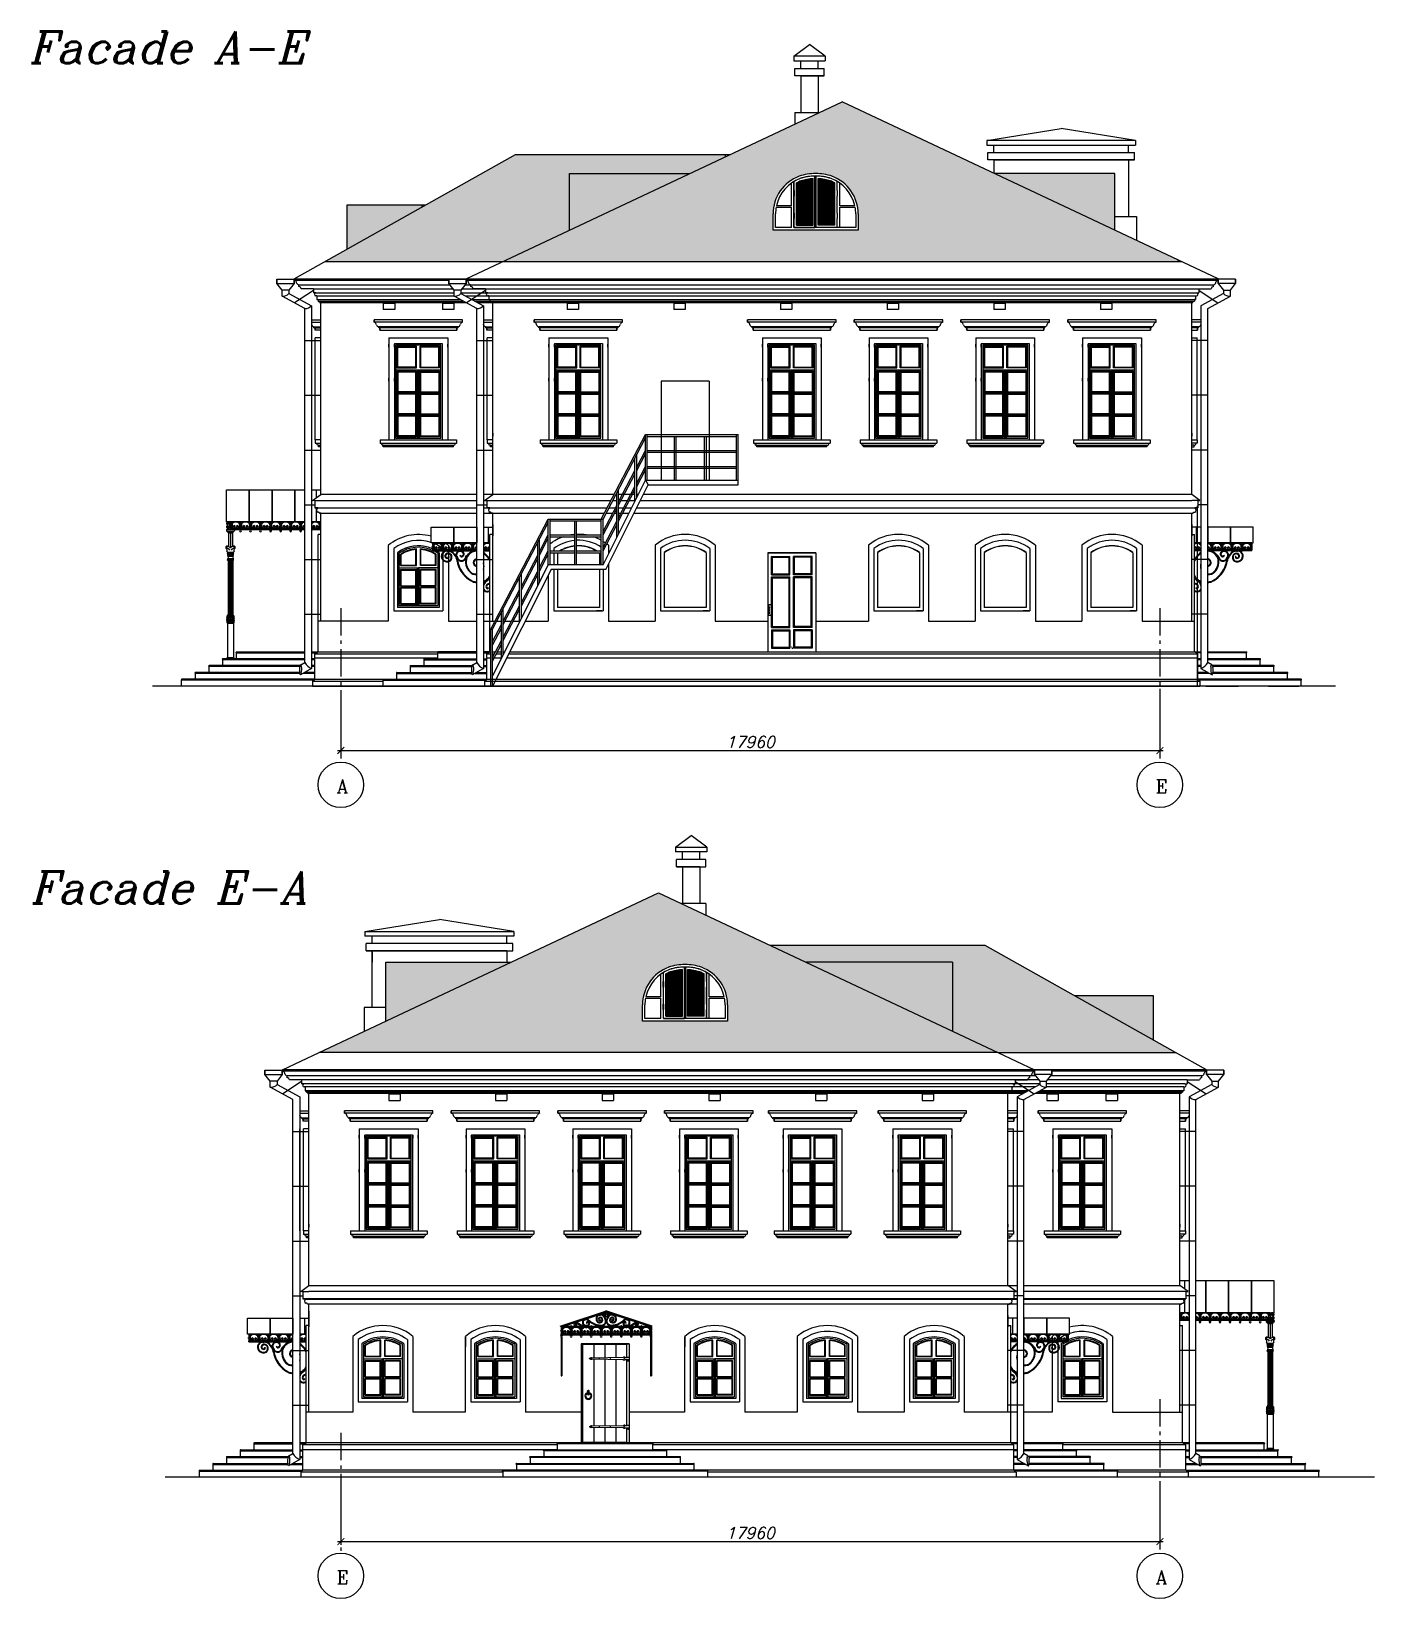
# Model space of a CAD drawing. Header units: millimetres. Extents: x 60 to 102290, y 34 to 65730.
# Drawn here: x 55854 to 85311, y 31363 to 65730 of the extents above; entities that cross this region are included whole.
import ezdxf
from ezdxf.enums import TextEntityAlignment as Align

# ---------------------------------------------------------------- set-up
doc = ezdxf.new("R2010")
doc.units = ezdxf.units.MM
doc.linetypes.add('GOST2.303 6', pattern=[12, 8, -1.5, 1, -1.5])
for name, color, linetype in [('axes', 40, 'GOST2.303 6'), ('dim', 4, 'Continuous'), ('hatch', 251, 'Continuous'), ('text', 177, 'Continuous')]:
    doc.layers.add(name, color=color, linetype=linetype)
doc.styles.add('GOST 2.304', font='romanc.shx', dxfattribs={"oblique": 15})
doc.dimstyles.new('SPDS', dxfattribs={"dimscale": 100, "dimtxt": 2.5, "dimasz": 1.5, "dimexe": 0.75, "dimexo": 0.625, "dimtad": 1, "dimdec": 0, "dimrnd": 0.001, "dimtxsty": 'GOST 2.304', "dimblk": 'ARCHTICK', "dimcen": 2.5, "dimdle": 0.75, "dimadec": 0, "dimazin": 2, "dimtfac": 0.75, "dimtdec": 0, "dimtmove": 1, "dimatfit": 3, "dimfxl": 1.25, "dimtolj": 1, "dimarcsym": 0})
pattern_1 = [(0, (33492.09, -79270.38), (323.84854, 152.39931), [76.19966, -63.49971, 88.8996, -38.09983, 114.29948, -50.79977]), (0, (33568.29, -79264.03), (323.84854, 152.39931), [63.49971, -241.2989, 50.79977, -76.19966]), (0, (33720.69, -79279.9), (323.84854, 152.39931), [38.09983, -393.69822]), (90, (33492.09, -79270.38), (-107.94951, 152.39931), [146.04934, -463.5479]), (90, (33568.29, -79270.38), (-107.94951, 152.39931), [142.87435, -466.7229]), (90, (33631.79, -79270.38), (-107.94951, 152.39931), [133.3494, -476.24785]), (90, (33720.69, -79279.9), (-107.94951, 152.39931), [146.04934, -463.5479]), (90, (33758.79, -79279.9), (-107.94951, 152.39931), [146.04934, -463.5479]), (90, (33873.09, -79270.38), (-107.94951, 152.39931), [139.69937, -469.8979])]

msp = doc.modelspace()

# ---------------------------------------------------------------- texts
at = {"layer": 'axes', "color": 18, "linetype": 'Continuous', "true_color": 0x000000, "style": 'GOST 2.304'}
for s, p in [('A', (62548.7, 49033)), ('E', (80508.7, 49033)), ('E', (62548.7, 31687.9)), ('A', (80508.7, 31687.9))]:
    msp.add_text(s, height=291.7, dxfattribs=at).set_placement(p)
at = {"layer": 'text', "linetype": 'Continuous', "ltscale": 100, "style": 'GOST 2.304', "oblique": 15}
for s, p in [('Facade A-E', (58823.9, 65380.4)), ('Facade E-A', (58857.3, 46958.7))]:
    msp.add_text(s, height=700, dxfattribs=at).set_placement(p, align=Align.MIDDLE_CENTER)

# ---------------------------------------------------------------- blocks, each defined once
blk = doc.blocks.new('_ArchTick')
at = {"color": 0, "linetype": 'ByBlock', "const_width": 0.15}
blk.add_lwpolyline([(-0.5, -0.5), (0.5, 0.5)], dxfattribs=at)
blk = doc.blocks.new('*D3')
at = {"layer": 'Defpoints', "color": 0, "ltscale": 100, "transparency": 16777216}
for p in [(80601, 33698), (62641, 33680), (80601, 32615)]:
    blk.add_point(p, dxfattribs=at)
at = {"layer": 'dim', "color": 0, "lineweight": -2, "ltscale": 100, "transparency": 16777216}
for p, q in [((62641, 33617), (62641, 32540)), ((80601, 33635), (80601, 32540)), ((62566, 32615), (80676, 32615))]:
    blk.add_line(p, q, dxfattribs=at)
at = {"layer": 'dim', "color": 0, "lineweight": -2, "ltscale": 100, "transparency": 16777216, "xscale": 150, "yscale": 150, "zscale": 150, "rotation": 180}
blk.add_blockref('_ArchTick', (62641, 32615), dxfattribs=at)
at = {"layer": 'dim', "color": 0, "lineweight": -2, "ltscale": 100, "transparency": 16777216, "xscale": 150, "yscale": 150, "zscale": 150}
blk.add_blockref('_ArchTick', (80601, 32615), dxfattribs=at)
at = {"layer": 'dim', "color": 0, "ltscale": 100, "transparency": 16777216, "insert": (71621, 32803), "char_height": 250, "attachment_point": 5, "style": 'GOST 2.304'}
blk.add_mtext('\\A1;17960', dxfattribs=at)
blk = doc.blocks.new('*D4')
at = {"layer": 'Defpoints', "color": 0, "ltscale": 100, "transparency": 16777216}
for p in [(80601, 51372), (62641, 50856), (80601, 49960)]:
    blk.add_point(p, dxfattribs=at)
at = {"layer": 'dim', "color": 0, "lineweight": -2, "ltscale": 100, "transparency": 16777216}
for p, q in [((80601, 51310), (80601, 49885)), ((62641, 50794), (62641, 49885)), ((62566, 49960), (80676, 49960))]:
    blk.add_line(p, q, dxfattribs=at)
at = {"layer": 'dim', "color": 0, "lineweight": -2, "ltscale": 100, "transparency": 16777216, "xscale": 150, "yscale": 150, "zscale": 150, "rotation": 180}
blk.add_blockref('_ArchTick', (62641, 49960), dxfattribs=at)
at = {"layer": 'dim', "color": 0, "lineweight": -2, "ltscale": 100, "transparency": 16777216, "xscale": 150, "yscale": 150, "zscale": 150}
blk.add_blockref('_ArchTick', (80601, 49960), dxfattribs=at)
at = {"layer": 'dim', "color": 0, "ltscale": 100, "transparency": 16777216, "insert": (71621, 50148), "char_height": 250, "attachment_point": 5, "style": 'GOST 2.304'}
blk.add_mtext('\\A1;17960', dxfattribs=at)

# ---------------------------------------------------------------- dimensions: what is measured, and where the dimension line sits
at = {"layer": 'dim', "ltscale": 100}
for base, p1, p2, picture, middle in [((80600.6, 49960.4), (62640.6, 50856.3), (80600.6, 51372), '*D4', (71620.6, 50147.9)), ((80600.6, 32615.3), (62640.6, 33679.6), (80600.6, 33697.9), '*D3', (71620.6, 32802.8))]:
    dim = msp.add_linear_dim(base=base, p1=p1, p2=p2, dimstyle='SPDS', dxfattribs=at)
    dim.commit()
    dim.dimension.update_dxf_attribs({"geometry": picture, "text_midpoint": middle})

# ---------------------------------------------------------------- hatches: boundary and pattern name
at = {"layer": 'hatch', "lineweight": 25, "ltscale": 100}
h = msp.add_hatch(dxfattribs=at)
h.set_pattern_fill('AR-RSHKE', color=256, scale=0.499998)
h.set_pattern_definition(pattern_1)
h.paths.add_polyline_path([(73635.7, 64184.9), (66269.7, 60720.5), (66269.7, 60685.6), (81001.6, 60685.6), (81001.6, 60720)])
h.paths.add_polyline_path([(73985.4, 61372), (72119.5, 61372), (72119.5, 61727, -0.3126104), (72693, 62554.7, -0.0817059), (73052.4, 62612.1, -0.0817059), (73411.9, 62554.7, -0.3126103), (73985.4, 61727)], flags=16)
h.paths.add_polyline_path([(73931.4, 61426), (73037.4, 61426), (73037.4, 61426), (72633.4, 61426), (72577.4, 61426), (72577.4, 61626), (72573.4, 61626), (72573.4, 61746), (72577.4, 61746), (72577.4, 62119.3), (72573.4, 62119.3), (72573.4, 62239.3), (72577.4, 62239.3), (72577.4, 62439.3, 0.019424), (72523.4, 62404.1), (72523.4, 61906), (72193, 61906, -0.2535644), (72711, 62503.8, -0.081526), (73052.4, 62558.1, -0.081526), (73393.9, 62503.8, -0.2535644), (73911.9, 61906), (73581.4, 61906), (73581.4, 62404.1, 0.019424), (73527.4, 62439.3), (73527.4, 62239.3), (73531.4, 62239.3), (73531.4, 62119.3), (73527.4, 61746), (73531.4, 61746), (73531.4, 61626), (73527.4, 61426), (73581.4, 61426), (73581.4, 61876), (73918, 61876, -0.0451643), (73931.4, 61727)], flags=0)
h.paths.add_polyline_path([(73525.4, 61626), (73525.4, 61428), (73067.4, 61428), (73067.4, 62556.1, -0.077976), (73393.2, 62501.9, -0.0444077), (73525.4, 62438.2), (73525.4, 62239.3), (73521.4, 62239.3), (73521.4, 62119.3), (73525.4, 62119.3), (73525.4, 61746), (73521.4, 61746), (73521.4, 61626)], flags=0)
h.paths.add_polyline_path([(73471.4, 61482), (73106.4, 61482), (73106.4, 62500.9, -0.0684342), (73377.3, 62450.3), (73377, 62450.3, -0.03362), (73471.4, 62406.8)], flags=0)
h.paths.add_polyline_path([(72579.4, 61428), (72579.4, 61626), (72583.4, 61746), (72583.4, 61626)], flags=0)
h.paths.add_polyline_path([(72998.4, 61482), (72633.4, 61482), (72633.4, 62406.8, -0.03362), (72727.9, 62450.3), (72727.6, 62450.3, -0.0684342), (72998.4, 62500.9)], flags=0)
h.paths.add_polyline_path([(72579.4, 62119.3), (72577.4, 62119.3), (72577.4, 61746)], flags=0)
h.paths.add_polyline_path([(72583.4, 62239.3), (72583.4, 62119.3), (72579.4, 61746), (72579.4, 62119.3)], flags=0)
h.paths.add_polyline_path([(72523.4, 61426), (72173.5, 61426), (72173.5, 61726.9, -0.0451702), (72186.9, 61876), (72523.4, 61876)], flags=0)
h = msp.add_hatch(dxfattribs=at)
h.set_pattern_fill('AR-RSHKE', color=256, scale=0.499998)
h.set_pattern_definition(pattern_1)
h.paths.add_polyline_path([(70291.6, 62612.1), (67654.9, 62612.1), (67654.9, 61372)], flags=17)
h.paths.add_polyline_path([(67654.9, 62612.1), (70291.6, 62612.1), (71076.2, 62981.1), (71076.2, 63031), (66472.5, 63031), (62295, 60685.6), (66195.6, 60685.6), (67654.9, 61372)])
h.paths.add_polyline_path([(64423.2, 61880.5), (64423.2, 61925.7), (62780.3, 61925.7), (62780.3, 60958.1)], flags=17)
h.paths.add_polyline_path([(79615.5, 62612.1), (76979.2, 62612.1), (79615.5, 61372)])
h = msp.add_hatch(dxfattribs=at)
h.set_pattern_fill('AR-RSHKE', color=256, scale=0.499998)
h.set_pattern_definition([(0, (33770.94, -78253.59), (323.84854, 152.39931), [76.19966, -63.49971, 88.8996, -38.09983, 114.29948, -50.79977]), (0, (33847.14, -78247.24), (323.84854, 152.39931), [63.49971, -241.2989, 50.79977, -76.19966]), (0, (33999.54, -78263.12), (323.84854, 152.39931), [38.09983, -393.6982]), (90, (33770.94, -78253.59), (-107.94951, 152.39931), [146.04934, -463.5479]), (90, (33847.14, -78253.59), (-107.94951, 152.39931), [142.87435, -466.7229]), (90, (33910.64, -78253.59), (-107.94951, 152.39931), [133.3494, -476.24785]), (90, (33999.54, -78263.12), (-107.94951, 152.39931), [146.04934, -463.5479]), (90, (34037.64, -78263.12), (-107.94951, 152.39931), [146.04934, -463.5479]), (90, (34151.94, -78253.59), (-107.94951, 152.39931), [139.69937, -469.8979])])
h.paths.add_polyline_path([(69605.5, 46839.8), (62166.5, 43340.5), (77045.6, 43340.5)])
h.paths.add_polyline_path([(69829.3, 45209.5, -0.0817059), (70188.8, 45267, -0.0817059), (70548.2, 45209.5, -0.3126103), (71121.8, 44381.8), (71121.8, 44026.9), (69255.8, 44026.9), (69255.8, 44381.8, -0.3126104)], flags=16)
h.paths.add_polyline_path([(69323.3, 44530.9), (69659.8, 44530.9), (69659.8, 44080.9), (69309.8, 44080.9), (69309.8, 44381.8, -0.0451702)], flags=0)
h.paths.add_polyline_path([(69329.3, 44560.9, -0.2535644), (69847.4, 45158.6, -0.081526), (70188.8, 45213, -0.081526), (70530.2, 45158.6, -0.2535644), (71048.2, 44560.9), (70717.8, 44560.9), (70717.8, 45059, 0.019424), (70663.8, 45094.2), (70663.8, 44894.2), (70667.8, 44894.2), (70667.8, 44774.2), (70663.8, 44400.9), (70667.8, 44400.9), (70667.8, 44280.9), (70663.8, 44080.9), (70717.8, 44080.9), (70717.8, 44530.9), (71054.3, 44530.9, -0.0451643), (71067.8, 44381.8), (71067.8, 44080.9), (70173.8, 44080.9), (70173.8, 44080.9), (69769.8, 44080.9), (69713.8, 44080.9), (69713.8, 44280.9), (69709.8, 44280.9), (69709.8, 44400.9), (69713.8, 44400.9), (69713.8, 44774.2), (69709.8, 44774.2), (69709.8, 44894.2), (69713.8, 44894.2), (69713.8, 45094.2, 0.019424), (69659.8, 45059), (69659.8, 44560.9)], flags=0)
h.paths.add_polyline_path([(69719.8, 44400.9), (69719.8, 44280.9), (69715.8, 44082.9), (69715.8, 44280.9)], flags=0)
h.paths.add_polyline_path([(69715.8, 44774.2), (69713.8, 44774.2), (69713.8, 44400.9), (69715.8, 44774.2)], flags=0)
h.paths.add_polyline_path([(69769.8, 45061.7, -0.03362), (69864.2, 45105.1), (69864, 45105.1, -0.0684342), (70134.8, 45155.8), (70134.8, 44136.9), (69769.8, 44136.9)], flags=0)
h.paths.add_polyline_path([(69931.8, 45125.1), (70134.8, 45125.1), (69960.1, 45132), (70134.8, 45132)], flags=0)
h.paths.add_polyline_path([(70203.8, 45210.9, -0.077976), (70529.5, 45156.7, -0.0444077), (70661.8, 45093), (70661.8, 44894.2), (70657.8, 44894.2), (70657.8, 44774.2), (70661.8, 44774.2), (70661.8, 44400.9), (70657.8, 44400.9), (70657.8, 44280.9), (70661.8, 44280.9), (70661.8, 44082.9), (70203.8, 44082.9)], flags=0)
h.paths.add_polyline_path([(70242.8, 45155.8, -0.0684342), (70513.6, 45105.1), (70513.3, 45105.1, -0.03362), (70607.8, 45061.7), (70607.8, 44136.9), (70242.8, 44136.9)], flags=0)
h.paths.add_polyline_path([(70242.8, 44250.9), (70607.8, 44250.9), (70242.8, 44244), (70607.8, 44244)], flags=0)
h.paths.add_polyline_path([(76055.7, 45317), (72843.3, 45317), (76055.7, 43806.1)], flags=17)
h.paths.add_polyline_path([(76768.7, 45685.8), (72059.1, 45685.8), (72843.3, 45317), (76055.7, 45317), (76055.7, 43806.1), (77045.6, 43340.5), (80946.2, 43340.5)])
h.paths.add_polyline_path([(80460.9, 44580.5), (78737.5, 44580.5), (80460.9, 43612.9)], flags=17)
h.paths.add_polyline_path([(66368.2, 45317), (63625.7, 45317), (63625.7, 44026.9)], flags=17)

# ---------------------------------------------------------------- linework, layer by layer
at = {"ltscale": 100}
for p, q in [((72573.7, 65184.9), (72917.6, 65444.5)), ((73261.5, 65184.9), (72917.6, 65444.5)), ((73261.5, 65184.9), (72573.7, 65184.9)), ((72573.7, 65184.9), (72573.7, 65084.9)), ((72573.7, 65084.9), (73261.5, 65084.9)), ((72727.6, 64918.3), (72727.6, 65084.9)), ((73107.6, 64918.3), (73107.6, 65084.9)), ((73261.5, 65184.9), (73261.5, 65084.9)), ((72597.6, 64758.3), (72597.6, 64918.3)), ((72597.6, 64918.3), (73237.6, 64918.3)), ((73237.6, 64758.3), (72597.6, 64758.3)), ((72727.6, 64758.3), (72727.6, 63948.6)), ((72727.6, 64758.3), (73237.6, 64758.3)), ((73107.6, 64758.3), (73107.6, 63948.6)), ((73237.6, 64758.3), (73237.6, 64918.3)), ((65390.5, 60307), (73635.7, 64184.9)), ((72597.6, 63948.6), (72597.6, 63696.7)), ((72597.6, 63948.6), (73133.2, 63948.6)), ((81879.6, 60307), (73635.7, 64184.9)), ((76806.6, 63338.1), (78438.6, 63597.6)), ((80070.5, 63338.1), (78438.6, 63597.6)), ((80070.5, 63338.1), (76806.6, 63338.1)), ((76806.6, 63238.1), (80070.5, 63238.1)), ((76960.5, 63071.4), (76960.5, 63238.1)), ((79916.6, 63071.4), (79916.6, 63238.1)), ((80070.5, 63338.1), (80070.5, 63238.1)), ((61620.5, 60307), (66472.5, 63031)), ((66472.5, 63031), (71182.1, 63031)), ((71076.2, 62981.1), (71076.2, 63031)), ((76830.5, 63071.4), (80046.6, 63071.4)), ((80046.6, 62911.4), (76830.5, 62911.4)), ((76960.5, 62911.4), (76960.5, 62620.9)), ((76960.5, 62911.4), (80046.6, 62911.4)), ((79916.6, 62911.4), (79916.6, 61667.1)), ((80046.6, 62911.4), (80046.6, 63071.4)), ((79615.5, 62612.1), (76979.2, 62612.1)), ((79615.5, 61372.4), (79615.5, 62612.1)), ((79615.5, 61372), (79615.5, 62612.1)), ((62780.3, 60958.1), (62780.3, 61925.7)), ((62780.3, 61925.7), (64503.8, 61925.7)), ((64423.2, 61880.5), (64423.2, 61925.7)), ((72119.5, 61372), (72119.5, 61727)), ((73985.4, 61727), (73985.4, 61372)), ((79615.5, 61667.1), (80085.4, 61667.1)), ((80085.4, 61667.1), (80085.4, 61151)), ((73985.4, 61372), (72119.5, 61372)), ((62295, 60685.6), (81074.7, 60685.6)), ((66269.7, 60685.6), (66269.7, 60720.5)), ((69820.9, 60685.6), (70420.9, 60685.6)), ((81001.6, 60685.6), (81001.6, 60720)), ((61620.5, 60307), (81879.6, 60307)), ((61620.5, 60272.8), (61620.5, 60307)), ((61620.5, 60272.8), (65007.7, 60272.8)), ((61671.8, 60216.7), (61669.2, 60228.9)), ((61720.5, 60172.8), (65028.9, 60172.8)), ((61720.5, 60132), (61720.5, 60172.8)), ((65366.5, 60172.8), (70152.6, 60172.8)), ((65387.7, 60272.8), (70065.2, 60272.8)), ((65390.5, 60272.8), (65390.5, 60307)), ((65441.8, 60216.7), (65439.2, 60228.9)), ((65490.5, 60132), (65490.5, 60172.8)), ((70065.2, 60272.8), (73515.5, 60272.8)), ((70152.6, 60172.8), (73536.6, 60172.8)), ((73515.5, 60272.8), (81879.6, 60272.8)), ((73536.6, 60172.8), (81779.6, 60172.8)), ((81779.6, 60132), (81779.6, 60172.8)), ((81828.3, 60216.7), (81830.9, 60228.9)), ((81879.6, 60272.8), (81879.6, 60307)), ((82263.4, 60297), (81883.4, 60297)), ((81883.4, 60297), (81883.4, 60198.6)), ((81883.4, 60198.6), (81883.4, 60297)), ((82263.4, 60297), (81883.4, 60297)), ((81883.4, 60297), (81883.4, 60198.6)), ((81883.4, 60198.6), (81998.4, 60058.6)), ((82263.4, 60198.6), (81883.4, 60198.6)), ((81883.4, 60198.6), (81998.4, 60058.6)), ((82148.4, 60058.6), (82263.4, 60198.6)), ((82148.4, 60058.6), (82263.4, 60198.6)), ((82263.4, 60298.6), (82263.4, 60198.6)), ((82263.4, 60198.6), (82263.4, 60297)), ((82263.4, 60198.6), (82263.4, 60297)), ((61502.7, 60058.6), (61352.7, 60058.6)), ((62040.7, 60082), (61770.5, 60082)), ((62040.7, 60082), (62040.7, 59997)), ((62040.7, 60082), (65103.5, 60082)), ((62093.2, 59997), (62040.7, 59997)), ((62093.2, 59997), (65122.7, 59997)), ((62115.7, 59932), (62093.2, 59932)), ((62115.7, 59932), (62115.7, 59847)), ((62115.7, 59932), (65122.7, 59932)), ((62115.7, 59847), (62140.7, 59847)), ((62140.7, 59847), (62140.7, 59817)), ((62140.7, 59847), (65262.9, 59847)), ((62140.7, 59817), (65317.9, 59817)), ((65272.7, 60058.6), (65122.7, 60058.6)), ((65272.7, 59997), (70180.2, 59997)), ((65291.9, 60082), (70180.2, 60082)), ((65369.2, 59932), (70180.2, 59932)), ((65525.1, 59847), (70180.2, 59847)), ((65810.7, 60082), (65540.5, 60082)), ((65580.1, 59817), (70180.2, 59817)), ((65810.7, 60082), (65810.7, 59997)), ((65863.2, 59997), (65810.7, 59997)), ((65885.7, 59932), (65863.2, 59932)), ((65885.7, 59932), (65885.7, 59847)), ((65885.7, 59847), (65910.7, 59847)), ((65910.7, 59847), (65910.7, 59817)), ((70180.2, 60082), (73611.2, 60082)), ((70180.2, 59997), (73630.5, 59997)), ((70180.2, 59932), (73630.5, 59932)), ((70180.2, 59847), (73630.5, 59847)), ((70180.2, 59817), (73630.5, 59817)), ((73507.5, 60082), (81729.6, 60082)), ((73630.5, 59997), (81459.4, 59997)), ((73630.5, 59932), (81406.9, 59932)), ((73630.5, 59847), (81384.4, 59847)), ((73630.5, 59817), (81359.4, 59817)), ((81359.4, 59847), (81359.4, 59817)), ((81384.4, 59847), (81359.4, 59847)), ((81384.4, 59932), (81384.4, 59847)), ((81384.4, 59932), (81406.9, 59932)), ((81406.9, 59997), (81459.4, 59997)), ((81459.4, 60082), (81459.4, 59997)), ((81459.4, 60082), (81729.6, 60082)), ((81460.5, 60046.7), (81874.7, 59774.2)), ((81998.4, 59984.6), (81500.5, 59713.1)), ((81650.5, 59651.9), (82148.4, 59923.4)), ((81998.4, 60058.6), (82148.4, 60058.6)), ((81998.4, 60058.6), (81998.4, 59984.6)), ((81998.4, 60058.6), (82148.4, 60058.6)), ((82148.4, 59923.4), (82148.4, 60058.6)), ((62175.7, 59782), (62200.7, 59782)), ((62200.7, 55573), (62200.7, 59782)), ((62200.7, 59782), (65382.1, 59782)), ((63571.3, 59772), (63821.3, 59772)), ((63571.3, 59772), (63571.3, 59632)), ((63821.3, 59632), (63571.3, 59632)), ((63821.3, 59772), (63821.3, 59632)), ((64870.9, 59772), (65120.9, 59772)), ((64870.9, 59772), (64870.9, 59632)), ((65120.9, 59632), (64870.9, 59632)), ((65120.9, 59772), (65120.9, 59632)), ((65644.3, 59782), (70180.2, 59782)), ((65945.7, 59782), (65970.7, 59782)), ((65970.7, 55573), (65970.7, 59782)), ((67600.6, 59772), (67850.6, 59772)), ((67600.6, 59772), (67600.6, 59632)), ((67850.6, 59632), (67600.6, 59632)), ((67850.6, 59772), (67850.6, 59632)), ((69940.6, 59772), (70190.6, 59772)), ((69940.6, 59772), (69940.6, 59632)), ((70190.6, 59632), (69940.6, 59632)), ((70180.2, 59782), (73630.5, 59782)), ((70190.6, 59772), (70190.6, 59632)), ((72280.6, 59772), (72530.6, 59772)), ((72280.6, 59772), (72280.6, 59632)), ((72530.6, 59632), (72280.6, 59632)), ((72530.6, 59772), (72530.6, 59632)), ((73630.5, 59782), (81324.4, 59782)), ((74620.5, 59772), (74870.5, 59772)), ((74620.5, 59772), (74620.5, 59632)), ((74870.5, 59632), (74620.5, 59632)), ((74870.5, 59772), (74870.5, 59632)), ((76960.5, 59772), (77210.5, 59772)), ((76960.5, 59772), (76960.5, 59632)), ((77210.5, 59632), (76960.5, 59632)), ((77210.5, 59772), (77210.5, 59632)), ((79300.5, 59772), (79550.5, 59772)), ((79300.5, 59772), (79300.5, 59632)), ((79550.5, 59632), (79300.5, 59632)), ((79550.5, 59772), (79550.5, 59632)), ((81300.6, 55573), (81300.6, 59782)), ((81500.5, 59713.1), (81500.5, 55622)), ((81650.5, 55665.1), (81650.5, 59651.9)), ((62000.6, 59402), (62200.6, 59402)), ((62000.6, 59352), (62200.6, 59352)), ((62001.9, 59295.9), (62000.6, 59302)), ((62050.6, 59227), (62050.6, 59252)), ((62050.6, 59227), (62075.6, 59227)), ((62075.6, 59227), (62075.6, 59177)), ((62075.6, 59177), (62075.6, 59227)), ((62075.6, 59227), (62075.6, 59177)), ((62200.6, 59177), (62075.6, 59177)), ((63370.4, 59402), (63370.4, 59352)), ((65310.4, 59402), (63370.4, 59402)), ((63370.4, 59352), (63370.4, 59402)), ((65310.4, 59352), (63370.4, 59352)), ((63421.7, 59295.9), (63419.1, 59308)), ((63470.4, 59227), (63470.4, 59252)), ((63495.4, 59227), (63495.4, 59177)), ((63495.4, 59177), (63495.4, 59227)), ((63495.4, 59227), (63495.4, 59177)), ((63495.4, 59177), (65185.4, 59177)), ((65185.4, 59177), (65185.4, 59227)), ((65185.4, 59227), (65185.4, 59177)), ((65210.4, 59227), (65210.4, 59252)), ((65259, 59295.9), (65261.7, 59308)), ((65310.4, 59352), (65310.4, 59402)), ((65770.6, 59402), (65970.6, 59402)), ((65770.6, 59352), (65970.6, 59352)), ((65771.9, 59295.9), (65770.6, 59302)), ((65820.6, 59227), (65820.6, 59252)), ((65820.6, 59227), (65845.6, 59227)), ((65845.6, 59227), (65845.6, 59177)), ((65845.6, 59177), (65845.6, 59227)), ((65845.6, 59227), (65845.6, 59177)), ((65970.6, 59177), (65845.6, 59177)), ((66880.3, 59402), (66880.3, 59352)), ((68820.3, 59402), (66880.3, 59402)), ((66880.3, 59352), (66880.3, 59402)), ((68820.3, 59352), (66880.3, 59352)), ((66931.7, 59295.9), (66929, 59308)), ((66980.3, 59227), (66980.3, 59252)), ((67005.3, 59227), (67005.3, 59177)), ((67005.3, 59177), (67005.3, 59227)), ((67005.3, 59227), (67005.3, 59177)), ((67005.3, 59177), (68695.3, 59177)), ((68695.3, 59177), (68695.3, 59227)), ((68695.3, 59227), (68695.3, 59177)), ((68720.3, 59227), (68720.3, 59252)), ((68769, 59295.9), (68771.6, 59308)), ((68820.3, 59352), (68820.3, 59402)), ((71560, 59402), (71560, 59352)), ((73500, 59402), (71560, 59402)), ((71560, 59352), (71560, 59402)), ((73500, 59352), (71560, 59352)), ((71611.3, 59295.9), (71608.7, 59308)), ((71660, 59227), (71660, 59252)), ((71685, 59227), (71685, 59177)), ((71685, 59177), (71685, 59227)), ((71685, 59227), (71685, 59177)), ((71685, 59177), (73375, 59177)), ((73375, 59177), (73375, 59227)), ((73375, 59227), (73375, 59177)), ((73400, 59227), (73400, 59252)), ((73448.7, 59295.9), (73451.3, 59308)), ((73500, 59352), (73500, 59402)), ((73900.3, 59402), (73900.3, 59352)), ((75840.3, 59402), (73900.3, 59402)), ((73900.3, 59352), (73900.3, 59402)), ((75840.3, 59352), (73900.3, 59352)), ((73951.6, 59295.9), (73949, 59308)), ((74000.3, 59227), (74000.3, 59252)), ((74025.3, 59227), (74025.3, 59177)), ((74025.3, 59177), (74025.3, 59227)), ((74025.3, 59227), (74025.3, 59177)), ((74025.3, 59177), (75715.3, 59177)), ((75715.3, 59177), (75715.3, 59227)), ((75715.3, 59227), (75715.3, 59177)), ((75740.3, 59227), (75740.3, 59252)), ((75789, 59295.9), (75791.6, 59308)), ((75840.3, 59352), (75840.3, 59402)), ((76240.3, 59402), (76240.3, 59352)), ((78180.3, 59402), (76240.3, 59402)), ((76240.3, 59352), (76240.3, 59402)), ((78180.3, 59352), (76240.3, 59352)), ((76291.6, 59295.9), (76289, 59308)), ((76340.3, 59227), (76340.3, 59252)), ((76365.3, 59227), (76365.3, 59177)), ((76365.3, 59177), (76365.3, 59227)), ((76365.3, 59227), (76365.3, 59177)), ((76365.3, 59177), (78055.3, 59177)), ((78055.3, 59177), (78055.3, 59227)), ((78055.3, 59227), (78055.3, 59177)), ((78080.3, 59227), (78080.3, 59252)), ((78129, 59295.9), (78131.6, 59308)), ((78180.3, 59352), (78180.3, 59402)), ((78580.3, 59402), (78580.3, 59352)), ((80520.3, 59402), (78580.3, 59402)), ((78580.3, 59352), (78580.3, 59402)), ((80520.3, 59352), (78580.3, 59352)), ((78631.6, 59295.9), (78629, 59308)), ((78680.3, 59227), (78680.3, 59252)), ((78705.3, 59227), (78705.3, 59177)), ((78705.3, 59177), (78705.3, 59227)), ((78705.3, 59227), (78705.3, 59177)), ((78705.3, 59177), (80395.3, 59177)), ((80395.3, 59177), (80395.3, 59227)), ((80395.3, 59227), (80395.3, 59177)), ((80420.3, 59227), (80420.3, 59252)), ((80469, 59295.9), (80471.6, 59308)), ((80520.3, 59352), (80520.3, 59402)), ((81500.5, 59402), (81300.5, 59402)), ((81500.5, 59352), (81300.5, 59352)), ((81300.5, 59177), (81425.5, 59177)), ((81425.5, 59227), (81425.5, 59177)), ((81425.5, 59177), (81425.5, 59227)), ((81425.5, 59227), (81425.5, 59177)), ((81450.5, 59227), (81425.5, 59227)), ((81450.5, 59227), (81450.5, 59252)), ((81499.2, 59295.9), (81500.5, 59302)), ((61850.6, 58949.5), (62200.6, 58949.5)), ((62080.6, 56772), (62080.6, 59012)), ((62200.6, 59012), (62080.6, 59012)), ((63695.5, 59012), (63695.5, 56772)), ((63695.5, 59012), (64985.2, 59012)), ((63695.5, 58807), (63695.5, 58872)), ((63815.5, 58882), (63815.5, 56772)), ((63815.5, 58882), (64865.2, 58882)), ((63815.5, 58807), (63815.5, 58872)), ((64865.2, 58882), (64865.2, 56772)), ((64985.2, 59012), (64985.2, 56772)), ((65620.6, 58949.5), (65970.6, 58949.5)), ((65850.6, 56772), (65850.6, 59012)), ((65970.6, 59012), (65850.6, 59012)), ((67205.5, 59012), (67205.5, 56772)), ((67205.5, 59012), (68495.2, 59012)), ((67205.5, 58807), (67205.5, 58872)), ((67325.5, 58882), (67325.5, 56772)), ((67325.5, 58882), (68375.2, 58882)), ((67325.5, 58807), (67325.5, 58872)), ((68375.2, 58882), (68375.2, 56772)), ((68495.2, 59012), (68495.2, 56772)), ((71885.2, 59012), (71885.2, 56772)), ((71885.2, 59012), (73174.8, 59012)), ((71885.2, 58807), (71885.2, 58872)), ((72005.2, 58882), (72005.2, 56772)), ((72005.2, 58882), (73054.8, 58882)), ((72005.2, 58807), (72005.2, 58872)), ((73054.8, 58882), (73054.8, 56772)), ((73174.8, 59012), (73174.8, 56772)), ((74225.5, 59012), (74225.5, 56772)), ((74225.5, 59012), (75515.1, 59012)), ((74225.5, 58807), (74225.5, 58872)), ((74345.5, 58882), (74345.5, 56772)), ((74345.5, 58882), (75395.1, 58882)), ((74345.5, 58807), (74345.5, 58872)), ((75395.1, 58882), (75395.1, 56772)), ((75515.1, 59012), (75515.1, 56772)), ((76565.5, 59012), (76565.5, 56772)), ((76565.5, 59012), (77855.1, 59012)), ((76565.5, 58807), (76565.5, 58872)), ((76685.5, 58882), (76685.5, 56772)), ((76685.5, 58882), (77735.1, 58882)), ((76685.5, 58807), (76685.5, 58872)), ((77735.1, 58882), (77735.1, 56772)), ((77855.1, 59012), (77855.1, 56772)), ((78905.5, 59012), (78905.5, 56772)), ((78905.5, 59012), (80195.1, 59012)), ((78905.5, 58807), (78905.5, 58872)), ((79025.5, 58882), (79025.5, 56772)), ((79025.5, 58882), (80075.1, 58882)), ((79025.5, 58807), (79025.5, 58872)), ((80075.1, 58882), (80075.1, 56772)), ((80195.1, 59012), (80195.1, 56772)), ((81300.5, 59012), (81420.5, 59012)), ((81650.5, 58949.5), (81300.5, 58949.5)), ((81420.5, 56772), (81420.5, 59012)), ((63695.5, 58057), (63695.5, 58122)), ((63815.5, 58057), (63815.5, 58122)), ((67205.5, 58057), (67205.5, 58122)), ((67325.5, 58057), (67325.5, 58122)), ((71885.2, 58057), (71885.2, 58122)), ((72005.2, 58057), (72005.2, 58122)), ((74225.5, 58057), (74225.5, 58122)), ((74345.5, 58057), (74345.5, 58122)), ((76565.5, 58057), (76565.5, 58122)), ((76685.5, 58057), (76685.5, 58122)), ((78905.5, 58057), (78905.5, 58122)), ((79025.5, 58057), (79025.5, 58122)), ((61850.6, 57749.5), (62200.6, 57749.5)), ((65620.6, 57749.5), (65970.6, 57749.5)), ((70715.6, 58062), (70715.6, 55887)), ((81650.5, 57749.5), (81300.5, 57749.5)), ((62080.6, 56772), (62080.6, 56697)), ((62200.6, 56772), (62080.6, 56772)), ((63500.4, 56772), (65180.4, 56772)), ((63500.4, 56772), (63500.4, 56697)), ((63815.5, 56772), (64865.2, 56772)), ((65180.4, 56772), (65180.4, 56697)), ((65850.6, 56772), (65850.6, 56697)), ((65970.6, 56772), (65850.6, 56772)), ((65970.6, 56922), (65970.6, 56857)), ((67010.3, 56772), (68690.3, 56772)), ((67010.3, 56772), (67010.3, 56697)), ((67325.5, 56772), (68375.2, 56772)), ((68690.3, 56772), (68690.3, 56697)), ((71690, 56772), (73370, 56772)), ((71690, 56772), (71690, 56697)), ((72005.2, 56772), (73054.8, 56772)), ((73370, 56772), (73370, 56697)), ((74030.3, 56772), (75710.3, 56772)), ((74030.3, 56772), (74030.3, 56697)), ((74345.5, 56772), (75395.1, 56772)), ((75710.3, 56772), (75710.3, 56697)), ((76370.3, 56772), (78050.3, 56772)), ((76370.3, 56772), (76370.3, 56697)), ((76685.5, 56772), (77735.1, 56772)), ((78050.3, 56772), (78050.3, 56697)), ((78710.3, 56772), (80390.3, 56772)), ((78710.3, 56772), (78710.3, 56697)), ((79025.5, 56772), (80075.1, 56772)), ((80390.3, 56772), (80390.3, 56697)), ((81300.5, 56922), (81300.5, 56857)), ((81300.5, 56772), (81420.5, 56772)), ((81420.5, 56772), (81420.5, 56697)), ((81500.5, 56772), (81500.5, 56697)), ((61850.6, 56549.5), (62200.6, 56549.5)), ((62080.6, 56697), (62085.6, 56697)), ((62080.6, 56697), (62200.6, 56697)), ((62150.6, 56657), (62125.6, 56657)), ((62150.6, 56622), (62150.6, 56657)), ((62200.6, 56622), (62150.6, 56622)), ((63500.4, 56697), (65180.4, 56697)), ((63570.4, 56657), (63545.4, 56657)), ((63570.4, 56622), (63570.4, 56657)), ((65110.4, 56622), (63570.4, 56622)), ((65110.4, 56657), (65135.4, 56657)), ((65110.4, 56622), (65110.4, 56657)), ((65620.6, 56549.5), (65970.6, 56549.5)), ((65850.6, 56697), (65855.6, 56697)), ((65850.6, 56697), (65970.6, 56697)), ((65920.6, 56657), (65895.6, 56657)), ((65920.6, 56622), (65920.6, 56657)), ((65970.6, 56622), (65920.6, 56622)), ((67010.3, 56697), (68690.3, 56697)), ((67080.3, 56657), (67055.3, 56657)), ((67080.3, 56622), (67080.3, 56657)), ((68620.3, 56622), (67080.3, 56622)), ((68620.3, 56657), (68645.3, 56657)), ((68620.3, 56622), (68620.3, 56657)), ((71690, 56697), (73370, 56697)), ((71760, 56657), (71735, 56657)), ((71760, 56622), (71760, 56657)), ((73300, 56622), (71760, 56622)), ((73300, 56657), (73325, 56657)), ((73300, 56622), (73300, 56657)), ((74030.3, 56697), (75710.3, 56697)), ((74100.3, 56657), (74075.3, 56657)), ((74100.3, 56622), (74100.3, 56657)), ((75640.3, 56622), (74100.3, 56622)), ((75640.3, 56657), (75665.3, 56657)), ((75640.3, 56622), (75640.3, 56657)), ((76370.3, 56697), (78050.3, 56697)), ((76440.3, 56657), (76415.3, 56657)), ((76440.3, 56622), (76440.3, 56657)), ((77980.3, 56622), (76440.3, 56622)), ((77980.3, 56657), (78005.3, 56657)), ((77980.3, 56622), (77980.3, 56657)), ((78710.3, 56697), (80390.3, 56697)), ((78780.3, 56657), (78755.3, 56657)), ((78780.3, 56622), (78780.3, 56657)), ((80320.3, 56622), (78780.3, 56622)), ((80320.3, 56657), (80345.3, 56657)), ((80320.3, 56622), (80320.3, 56657)), ((81420.5, 56697), (81300.5, 56697)), ((81300.5, 56622), (81350.5, 56622)), ((81650.5, 56549.5), (81300.5, 56549.5)), ((81350.5, 56657), (81375.5, 56657)), ((81350.5, 56622), (81350.5, 56657)), ((68390.7, 54033.5), (69319.9, 55887)), ((60132.5, 55674.9), (60632.5, 55674.9)), ((60132.5, 54978.6), (60132.5, 55674.9)), ((60632.5, 55674.9), (61132.4, 55674.9)), ((60632.5, 54978.6), (60632.5, 55674.9)), ((60632.5, 55674.9), (60632.5, 54978.6)), ((61132.4, 55674.9), (61632.4, 55674.9)), ((61132.4, 54978.6), (61132.4, 55674.9)), ((61132.4, 55674.9), (61132.4, 54978.6)), ((61632.4, 54978.6), (61632.4, 55674.9)), ((61632.4, 55674.9), (61850.6, 55674.9)), ((61632.4, 55674.9), (61632.4, 54978.6)), ((61850.6, 55349.5), (62070.6, 55349.5)), ((62000.6, 55674.9), (62200.6, 55674.9)), ((62020.7, 55442), (62200.7, 55573)), ((62070.7, 55442), (62020.7, 55442)), ((62070.7, 55442), (62200.7, 55442)), ((62070.7, 55442), (62070.7, 55282)), ((62102.6, 55674.9), (62102.6, 55501.7)), ((65620.6, 55573), (62200.7, 55573)), ((62200.7, 55442), (65620.6, 55442)), ((65620.6, 55349.5), (65840.6, 55349.5)), ((68632.8, 55573), (65770.6, 55573)), ((65770.6, 55442), (68564.3, 55442)), ((65790.7, 55442), (65970.7, 55573)), ((65840.7, 55442), (65790.7, 55442)), ((65840.7, 55442), (65970.7, 55442)), ((65840.7, 55442), (65840.7, 55282)), ((68603.9, 55442), (68690.3, 55442)), ((68690.3, 55573), (68672.2, 55573)), ((69088.4, 55573), (68730.3, 55573)), ((68730.3, 55442), (68745.6, 55442)), ((68784.8, 55442), (68928.6, 55442)), ((68967.4, 55442), (69096.8, 55442)), ((69162.5, 55573), (69128.4, 55573)), ((69208.7, 55442), (73630.5, 55442)), ((81300.6, 55573), (69274.3, 55573)), ((73630.5, 55442), (81300.6, 55442)), ((81480.6, 55442), (81300.6, 55573)), ((81430.6, 55442), (81300.6, 55442)), ((81650.5, 55349.5), (81430.5, 55349.5)), ((81430.6, 55442), (81480.6, 55442)), ((81430.6, 55442), (81430.6, 55282)), ((81500.5, 55622), (81500.5, 52225.9)), ((81650.5, 52250.5), (81650.5, 55665.1)), ((62135.7, 55282), (62070.7, 55282)), ((62070.7, 55282), (65620.6, 55282)), ((62070.7, 55282), (62135.7, 55282)), ((62102.6, 55282), (62102.6, 54978.6)), ((62135.7, 55282), (65620.6, 55282)), ((62135.7, 55282), (62135.7, 55272)), ((65620.6, 55272), (62135.7, 55272)), ((62170.7, 55167), (65620.6, 55167)), ((62200.7, 55167), (62170.7, 55167)), ((62200.7, 52797), (62200.7, 55167)), ((65770.6, 55282), (68480.6, 55282)), ((65770.6, 55282), (68480.6, 55282)), ((68475.4, 55272), (65770.6, 55272)), ((65770.6, 55167), (68420.5, 55167)), ((65905.7, 55282), (65840.7, 55282)), ((65840.7, 55282), (65905.7, 55282)), ((65905.7, 55282), (65905.7, 55272)), ((65970.7, 55167), (65940.7, 55167)), ((65970.7, 52797), (65970.7, 55167)), ((68460.4, 55167), (68601.8, 55167)), ((68656.7, 55272), (68515.2, 55272)), ((68520.4, 55282), (68661.9, 55282)), ((68520.4, 55282), (68661.9, 55282)), ((68641.3, 55167), (68690.3, 55167)), ((68730.3, 55282), (68844.9, 55282)), ((68730.3, 55282), (68844.9, 55282)), ((68839.7, 55272), (68730.3, 55272)), ((68730.3, 55167), (68784.7, 55167)), ((68823.9, 55167), (68958.9, 55167)), ((69011.6, 55272), (68878.7, 55272)), ((68883.9, 55282), (69016.6, 55282)), ((68883.9, 55282), (69016.6, 55282)), ((69070.8, 55167), (73630.5, 55167)), ((73630.5, 55272), (69123.4, 55272)), ((69128.5, 55282), (70180.2, 55282)), ((69128.5, 55282), (73630.5, 55282)), ((70127, 55282), (73630.5, 55282)), ((73630.5, 55282), (81430.6, 55282)), ((73630.5, 55282), (81430.6, 55282)), ((81365.6, 55272), (73630.5, 55272)), ((73630.5, 55167), (81300.6, 55167)), ((81300.6, 52797), (81300.6, 55167)), ((81300.6, 55167), (81330.6, 55167)), ((81430.6, 55282), (81365.6, 55282)), ((81365.6, 55282), (81365.6, 55272)), ((60632.5, 54978.6), (60132.5, 54978.6)), ((60132.5, 54808.6), (60308.8, 54808.6)), ((60132.5, 54808.6), (60132.5, 54782.1)), ((60141.7, 54772.4), (60145.5, 54772.4)), ((60145.5, 54772.4), (60145.5, 54769)), ((60150.7, 54763.1), (60156, 54763.1)), ((60150.7, 54763.1), (60150.9, 54763.1)), ((60156, 54763.1), (60156, 54760.4)), ((60168.1, 54741.3), (60168.1, 54737.8)), ((60168.1, 54739.5), (60168.1, 54737.8)), ((60168.1, 54737.8), (60175.3, 54730.9)), ((60175.3, 54730.9), (60175.3, 54431.4)), ((60220.6, 54978.6), (60490.8, 54978.6)), ((60220.6, 54828.6), (61850.6, 54828.6)), ((60220.6, 54808.6), (60220.6, 54828.6)), ((60220.6, 54808.6), (60220.6, 54828.6)), ((60220.6, 54808.6), (61850.6, 54808.6)), ((60273.2, 54737.8), (60266, 54730.9)), ((60266, 54730.9), (60266, 54431.4)), ((60273.2, 54741.3), (60273.2, 54737.8)), ((60273.2, 54739.5), (60273.2, 54737.8)), ((60290.5, 54763.1), (60285.3, 54763.1)), ((60285.3, 54763.1), (60285.3, 54760.4)), ((60299.6, 54772.4), (60295.8, 54772.4)), ((60295.8, 54772.4), (60295.8, 54769)), ((60308.8, 54808.6), (60308.8, 54782.1)), ((60490.8, 54978.6), (60822.1, 54978.6)), ((61132.4, 54978.6), (60632.5, 54978.6)), ((60822.1, 54978.6), (61301.7, 54978.6)), ((61632.4, 54978.6), (61132.4, 54978.6)), ((61850.6, 54978.6), (61632.4, 54978.6)), ((62200.6, 54978.6), (62000.6, 54978.6)), ((62000.6, 54828.6), (62180.6, 54828.6)), ((62000.6, 54808.6), (62200.6, 54808.6)), ((62200.6, 54697), (62140.6, 54697)), ((62140.6, 52797), (62140.6, 54697)), ((64620.8, 54856), (65120.8, 54856)), ((64620.8, 54511.2), (64620.8, 54856)), ((65120.8, 54856), (65620.7, 54856)), ((65620.7, 54511.2), (65620.7, 54856)), ((65620.7, 54856), (65620.7, 54511.2)), ((65770.3, 54856), (65970.3, 54856)), ((65970.3, 54697), (65910.3, 54697)), ((65910.3, 52797), (65910.3, 54697)), ((65970.3, 54697), (65910.3, 54697)), ((65970.6, 54697), (65910.6, 54697)), ((65910.6, 52797), (65910.6, 54697)), ((65970.3, 54856), (65970.3, 54759.6)), ((65970.6, 54914.7), (65970.6, 54666.3)), ((81300.2, 54914.7), (81300.2, 54666.3)), ((81500.5, 54856), (81300.5, 54856)), ((81300.5, 54856), (81300.5, 54759.6)), ((81300.5, 54697), (81360.5, 54697)), ((81300.5, 54697), (81360.5, 54697)), ((81300.6, 54697), (81360.6, 54697)), ((81360.5, 52797), (81360.5, 54697)), ((81360.6, 52797), (81360.6, 54697)), ((81650.1, 54511.2), (81650.1, 54856)), ((82150.1, 54856), (81650.1, 54856)), ((81650.1, 54856), (81650.1, 54511.2)), ((82650.1, 54856), (82150.1, 54856)), ((82650.1, 54511.2), (82650.1, 54856)), ((63680.6, 54457.8), (63680.6, 52797)), ((63800.6, 54387.1), (63800.6, 53022)), ((65120.8, 54511.2), (64620.8, 54511.2)), ((64650.3, 54511.2), (64920.5, 54511.2)), ((64650.3, 54361.2), (64966.2, 54361.2)), ((64650.3, 54341.2), (64650.3, 54361.2)), ((64650.3, 54341.2), (64650.3, 54361.2)), ((64650.3, 54341.2), (64966.2, 54341.2)), ((64880.6, 54387.1), (64880.6, 54361.2)), ((64880.6, 54341.2), (64880.6, 54309.2)), ((64920.5, 54511.2), (65251.8, 54511.2)), ((64986.2, 54361.2), (65611.8, 54361.2)), ((64986.2, 54341.2), (65611.8, 54341.2)), ((65000.6, 54457.8), (65000.6, 54419.9)), ((65000.6, 54372.5), (65000.6, 54361.2)), ((65000.6, 54341.2), (65000.6, 54285.4)), ((65620.7, 54511.2), (65120.8, 54511.2)), ((65251.8, 54511.2), (65620.3, 54511.2)), ((65611.8, 54325.8), (65611.8, 54366.2)), ((65611.8, 54366.2), (65620.3, 54366.2)), ((65611.8, 54325.8), (65620.3, 54325.8)), ((65770.3, 54511.2), (65910.3, 54511.2)), ((65910.3, 54511.2), (65770.3, 54511.2)), ((65770.3, 54361.2), (65910.3, 54361.2)), ((65770.3, 54341.2), (65910.3, 54341.2)), ((65910.3, 54151.5), (65910.3, 54341.2)), ((67310.7, 54390.5), (67310.7, 54336.9)), ((68510.7, 54461.3), (68510.7, 54272.9)), ((69530.7, 54461.7), (69530.7, 52797)), ((69650.7, 54390.5), (69650.7, 53022)), ((70730.7, 54390.5), (70730.7, 53022)), ((70850.7, 54461.3), (70850.7, 52797)), ((74210.7, 54461.7), (74210.7, 52797)), ((74330.7, 54390.5), (74330.7, 53022)), ((75410.7, 54390.5), (75410.7, 53022)), ((75530.7, 54461.3), (75530.7, 52797)), ((76550.7, 54461.7), (76550.7, 52797)), ((76670.7, 54390.5), (76670.7, 53022)), ((77750.7, 54390.5), (77750.7, 53022)), ((77870.7, 54461.3), (77870.7, 52797)), ((78890.7, 54461.7), (78890.7, 52797)), ((79010.7, 54390.5), (79010.7, 53022)), ((80090.7, 54390.5), (80090.7, 53022)), ((80210.7, 54461.3), (80210.7, 52797)), ((81360.5, 54511.2), (81500.5, 54511.2)), ((81650.1, 54511.2), (82150.1, 54511.2)), ((82150.1, 54511.2), (82650.1, 54511.2)), ((60169.5, 54210.9), (60160.5, 54164)), ((60169.3, 54121.6), (60169.3, 52952.7)), ((60271.7, 54210.9), (60280.7, 54164)), ((60271.9, 54121.6), (60271.9, 52952.7)), ((61850.6, 54149.5), (62200.6, 54149.5)), ((63880.6, 54297), (63880.6, 53097)), ((64800.6, 54297), (64800.6, 53097)), ((64880.6, 54291.8), (64880.6, 54154)), ((64880.6, 54131.5), (64880.6, 53022)), ((65000.6, 54270.2), (65000.6, 54206.3)), ((65000.6, 54179.7), (65000.6, 54115.6)), ((65000.6, 54100.5), (65000.6, 52797)), ((65620.6, 54149.5), (65970.6, 54149.5)), ((65910.3, 53803.6), (65910.3, 54118)), ((67190.7, 54033.5), (65968.3, 51595.2)), ((68390.7, 54033.5), (67190.7, 54033.5)), ((67310.7, 54296.9), (67310.7, 54033.5)), ((67390.7, 54297), (67390.7, 54033.5)), ((68310.7, 54297), (68310.7, 54033.5)), ((68510.7, 54049.7), (68510.7, 52797)), ((69730.7, 54297), (69730.7, 53097)), ((70650.7, 54297), (70650.7, 53097)), ((74410.7, 54297), (74410.7, 53097)), ((75330.7, 54297), (75330.7, 53097)), ((76750.7, 54297), (76750.7, 53097)), ((77670.7, 54297), (77670.7, 53097)), ((79090.7, 54297), (79090.7, 53097)), ((80010.7, 54297), (80010.7, 53097)), ((81650.5, 54149.5), (81300.5, 54149.5)), ((67252.4, 53933.5), (65968.3, 51372)), ((67190.7, 53810.4), (67190.7, 52797)), ((68452.4, 53933.5), (67252.4, 53933.5)), ((67310.7, 53933.5), (67310.7, 53022)), ((67390.7, 53933.5), (67390.7, 53097)), ((68310.7, 53933.5), (68310.7, 53097)), ((68390.7, 53933.5), (68390.7, 53022)), ((61850.6, 52949.5), (62200.6, 52949.5)), ((63800.6, 53022), (64880.6, 53022)), ((64800.6, 53097), (63880.6, 53097)), ((65620.6, 52949.5), (65970.6, 52949.5)), ((67310.7, 53022), (68390.7, 53022)), ((68310.7, 53097), (67390.7, 53097)), ((68366.8, 53022), (68246.8, 53022)), ((69650.7, 53022), (70730.7, 53022)), ((70650.7, 53097), (69730.7, 53097)), ((70706.7, 53022), (70586.7, 53022)), ((74330.7, 53022), (75410.7, 53022)), ((75330.7, 53097), (74410.7, 53097)), ((75386.7, 53022), (75266.7, 53022)), ((76670.7, 53022), (77750.7, 53022)), ((77670.7, 53097), (76750.7, 53097)), ((77726.7, 53022), (77606.7, 53022)), ((79010.7, 53022), (80090.7, 53022)), ((80010.7, 53097), (79090.7, 53097)), ((80066.7, 53022), (79946.7, 53022)), ((81650.5, 52949.5), (81300.5, 52949.5)), ((60153.5, 52752.1), (60153.5, 52002)), ((60287.7, 52752.1), (60287.7, 52002)), ((63680.6, 52797), (62140.6, 52797)), ((62140.7, 52122), (62140.7, 52797)), ((63680.7, 52797), (62140.7, 52797)), ((65000.6, 52797), (65620.6, 52797)), ((65770.6, 52797), (65970.6, 52797)), ((65910.7, 52122), (65910.7, 52797)), ((65970.7, 52797), (66021.3, 52797)), ((66061.7, 52797), (66163, 52797)), ((66202.5, 52797), (66203, 52797)), ((66242.6, 52797), (66385.5, 52797)), ((66425.2, 52797), (66561.1, 52797)), ((66682.7, 52797), (67190.7, 52797)), ((68510.7, 52797), (69530.7, 52797)), ((70850.7, 52797), (72005.3, 52797)), ((73055.3, 52797), (73630.5, 52797)), ((73630.5, 52797), (74210.7, 52797)), ((75530.7, 52797), (76550.7, 52797)), ((77870.7, 52797), (78890.7, 52797)), ((80210.7, 52797), (81360.6, 52797)), ((81360.6, 52122), (81360.6, 52797)), ((81650.5, 51888.6), (81650.5, 52250.5)), ((61850.6, 51972), (60049.9, 51972)), ((61850.6, 51952), (60049.9, 51952)), ((60050.3, 51822), (60050.3, 51952)), ((60143.5, 51972), (60143.5, 51992)), ((60297.7, 51992), (60297.7, 51972)), ((60349.9, 52122), (61850.6, 52122)), ((60349.9, 52102), (61850.6, 52102)), ((60349.9, 51972), (60349.9, 52102)), ((62000.6, 52122), (62140.6, 52122)), ((62070.6, 51972), (62000.6, 51972)), ((62070.7, 52081.8), (62140.7, 52122)), ((62070.7, 51522), (62070.7, 52081.8)), ((64770.7, 51982), (62070.7, 51982)), ((62140.7, 52122), (65620.6, 52122)), ((64470.7, 51972), (65620.6, 51972)), ((64470.7, 51822), (64470.7, 51952)), ((65620.6, 52122), (64770.7, 52122)), ((64770.7, 51972), (64770.7, 52102)), ((65770.6, 52122), (65928.3, 52122)), ((65910.7, 52122), (65770.6, 52122)), ((65770.6, 51972), (65840.7, 51972)), ((65840.7, 52081.8), (65910.7, 52122)), ((65840.7, 51522), (65840.7, 52081.8)), ((65928.3, 51982), (65840.7, 51982)), ((65968.3, 52122), (66032.5, 52122)), ((66162.3, 51982), (65968.3, 51982)), ((66072.9, 52122), (66163, 52122)), ((66203, 52122), (66232.4, 52122)), ((73630.5, 51982), (66274.1, 51982)), ((66344.3, 52122), (73630.5, 52122)), ((73630.5, 52122), (80446.3, 52122)), ((81430.6, 51982), (73630.5, 51982)), ((80446.3, 52122), (81360.6, 52122)), ((81360.5, 52122), (81500.5, 52122)), ((81430.6, 52081.8), (81360.6, 52122)), ((81500.5, 51972), (81430.5, 51972)), ((81430.6, 51522), (81430.6, 52081.8)), ((81500.5, 52225.9), (81500.5, 51759.2)), ((81650.5, 52122), (82500.5, 52122)), ((82500.5, 52102), (81650.5, 52102)), ((82800.5, 51972), (81650.5, 51972)), ((82800.5, 51952), (81650.5, 51952)), ((82500.5, 51972), (82500.5, 52102)), ((82800.5, 51822), (82800.5, 51952)), ((61734.8, 51672), (59449.9, 51672)), ((61736.9, 51652), (59450.3, 51652)), ((59450.3, 51522), (59450.3, 51652)), ((61746.1, 51822), (59749.9, 51822)), ((61739.9, 51802), (59750.3, 51802)), ((59750.3, 51672), (59750.3, 51802)), ((62070.6, 51672), (61844, 51672)), ((62070.6, 51822), (62000.6, 51822)), ((63870.7, 51672), (65504.7, 51672)), ((63870.7, 51523.5), (63870.7, 51653.5)), ((64170.7, 51822), (65516.1, 51822)), ((64170.7, 51672), (64170.7, 51802)), ((65614, 51672), (65840.7, 51672)), ((65770.6, 51822), (65840.7, 51822)), ((81500.5, 51822), (81430.5, 51822)), ((81657.1, 51672), (81430.5, 51672)), ((81500.5, 51759.2), (81746.9, 51622)), ((81739, 51839.4), (81650.5, 51888.6)), ((83100.5, 51822), (81755, 51822)), ((83100.5, 51802), (81761.3, 51802)), ((83400.5, 51652), (81764.2, 51652)), ((83400.5, 51672), (81766.4, 51672)), ((83100.5, 51672), (83100.5, 51802)), ((83400.5, 51523.5), (83400.5, 51653.5)), ((84453.4, 51372), (58508.9, 51372)), ((62070.6, 51522), (59149.9, 51522)), ((62045.8, 51502), (59149.9, 51502)), ((59150.3, 51372), (59150.3, 51502)), ((62020.7, 51481.8), (62070.7, 51522)), ((62020.7, 51481.8), (63570.7, 51481.8)), ((62020.7, 51481.8), (62020.7, 51372)), ((62020.7, 51372), (81480.6, 51372)), ((62070.7, 51522), (62655.7, 51522)), ((62070.7, 51372), (79146, 51372)), ((62655.7, 51522), (81430.6, 51522)), ((63570.7, 51522), (65840.7, 51522)), ((63570.7, 51372), (63570.7, 51502)), ((65790.7, 51481.8), (65840.7, 51522)), ((65790.7, 51481.8), (81480.6, 51481.8)), ((65790.7, 51481.8), (65790.7, 51372)), ((83700.5, 51522), (81430.5, 51522)), ((81480.6, 51481.8), (81430.6, 51522)), ((83700.5, 51502), (81455.4, 51502)), ((81480.6, 51481.8), (81480.6, 51372)), ((81612.9, 51372), (82328.1, 51372)), ((83700.5, 51372), (83700.5, 51502)), ((69979.8, 47839.8), (70323.6, 48099.4)), ((69979.8, 47839.8), (70667.5, 47839.8)), ((69979.8, 47839.8), (69979.8, 47739.8)), ((70667.5, 47839.8), (70323.6, 48099.4)), ((70667.5, 47839.8), (70667.5, 47739.8)), ((70667.5, 47739.8), (69979.8, 47739.8)), ((70643.6, 47573.1), (70003.6, 47573.1)), ((70003.6, 47413.1), (70003.6, 47573.1)), ((70133.6, 47573.1), (70133.6, 47739.8)), ((70513.6, 47573.1), (70513.6, 47739.8)), ((70643.6, 47413.1), (70643.6, 47573.1)), ((70513.6, 47413.1), (70003.6, 47413.1)), ((70003.6, 47413.1), (70643.6, 47413.1)), ((70133.6, 47413.1), (70133.6, 46603.5)), ((70513.6, 47413.1), (70513.6, 46603.5)), ((70643.6, 46603.5), (70108, 46603.5)), ((63170.6, 45992.9), (64802.5, 46252.5)), ((66434.5, 45992.9), (64802.5, 46252.5)), ((63170.6, 45992.9), (66434.5, 45992.9)), ((63170.6, 45992.9), (63170.6, 45892.9)), ((66434.5, 45892.9), (63170.6, 45892.9)), ((66410.6, 45726.3), (63194.5, 45726.3)), ((63194.5, 45566.3), (63194.5, 45726.3)), ((63324.5, 45726.3), (63324.5, 45892.9)), ((66280.6, 45726.3), (66280.6, 45892.9)), ((66280.6, 45566.3), (63194.5, 45566.3)), ((63194.5, 45566.3), (66410.6, 45566.3)), ((63323.4, 45566.3), (63323.4, 44322)), ((63324.5, 45566.3), (63324.5, 45317)), ((66280.6, 45566.3), (66280.6, 45317)), ((63625.7, 45317), (66368.2, 45317)), ((63625.7, 44026.9), (63625.7, 45317)), ((63625.7, 44027.3), (63625.7, 45317)), ((76055.7, 45317), (72843.3, 45317)), ((76055.7, 45317), (76055.7, 43806.1)), ((80460.9, 44580.5), (78737.5, 44580.5)), ((80460.9, 43612.9), (80460.9, 44580.5)), ((63624.5, 44322), (63154.6, 44322)), ((63154.6, 44322), (63154.6, 43805.8)), ((73420.3, 43340.5), (72820.3, 43340.5)), ((81620.7, 42961.8), (80946.2, 43340.5)), ((81620.7, 42961.8), (61361.6, 42961.8)), ((61361.6, 42927.7), (61361.6, 42961.8)), ((77850.7, 42927.7), (77850.7, 42961.8)), ((81620.7, 42927.7), (81620.7, 42961.8)), ((60977.7, 42953.4), (60977.7, 42853.4)), ((60977.7, 42853.4), (60977.7, 42951.8)), ((60977.7, 42951.8), (61357.7, 42951.8)), ((60977.7, 42853.4), (60977.7, 42951.8)), ((60977.7, 42951.8), (61357.7, 42951.8)), ((61092.7, 42713.4), (60977.7, 42853.4)), ((60977.7, 42853.4), (61357.7, 42853.4)), ((61092.7, 42713.4), (60977.7, 42853.4)), ((61242.7, 42713.4), (61092.7, 42713.4)), ((61242.7, 42713.4), (61092.7, 42713.4)), ((61092.7, 42578.3), (61092.7, 42713.4)), ((61357.7, 42853.4), (61242.7, 42713.4)), ((61357.7, 42853.4), (61242.7, 42713.4)), ((61242.7, 42713.4), (61242.7, 42639.5)), ((61242.7, 42639.5), (61740.6, 42368)), ((61357.7, 42951.8), (61357.7, 42853.4)), ((61357.7, 42853.4), (61357.7, 42951.8)), ((61357.7, 42951.8), (61357.7, 42853.4)), ((73176, 42927.7), (61361.6, 42927.7)), ((61780.6, 42701.6), (61366.4, 42429)), ((61412.9, 42871.6), (61410.3, 42883.7)), ((73088.6, 42827.7), (61461.6, 42827.7)), ((61461.6, 42786.8), (61461.6, 42827.7)), ((73061, 42736.8), (61511.6, 42736.8)), ((61781.8, 42736.8), (61511.6, 42736.8)), ((61781.8, 42736.8), (61781.8, 42651.8)), ((61834.3, 42651.8), (61781.8, 42651.8)), ((73061, 42651.8), (61781.8, 42651.8)), ((77949.2, 42736.8), (73061, 42736.8)), ((77968.4, 42651.8), (73061, 42651.8)), ((77874.5, 42827.7), (73088.6, 42827.7)), ((77853.4, 42927.7), (73176, 42927.7)), ((77378, 42651.8), (77430.5, 42651.8)), ((77430.5, 42736.8), (77430.5, 42651.8)), ((77430.5, 42736.8), (77700.7, 42736.8)), ((77968.4, 42639.5), (77470.5, 42368)), ((77750.7, 42786.8), (77750.7, 42827.7)), ((77799.4, 42871.6), (77802, 42883.7)), ((78233.4, 42951.8), (77853.4, 42951.8)), ((77853.4, 42951.8), (77853.4, 42853.4)), ((77853.4, 42853.4), (77968.4, 42713.4)), ((77968.4, 42713.4), (78118.4, 42713.4)), ((77968.4, 42713.4), (77968.4, 42639.5)), ((78118.4, 42713.4), (78233.4, 42853.4)), ((78118.4, 42578.3), (78118.4, 42713.4)), ((81148, 42651.8), (78118.4, 42651.8)), ((81200.5, 42736.8), (78137.6, 42736.8)), ((81520.7, 42827.7), (78212.2, 42827.7)), ((78233.4, 42853.4), (78233.4, 42951.8)), ((81620.7, 42927.7), (78233.4, 42927.7)), ((81148, 42651.8), (81200.5, 42651.8)), ((81200.5, 42736.8), (81200.5, 42651.8)), ((81200.5, 42736.8), (81470.7, 42736.8)), ((81738.4, 42639.5), (81240.5, 42368)), ((81520.7, 42786.8), (81520.7, 42827.7)), ((81569.4, 42871.6), (81572, 42883.7)), ((82003.4, 42951.8), (81623.4, 42951.8)), ((81623.4, 42951.8), (81623.4, 42853.4)), ((81623.4, 42853.4), (81738.4, 42713.4)), ((81738.4, 42713.4), (81888.4, 42713.4)), ((81738.4, 42713.4), (81738.4, 42639.5)), ((81888.4, 42713.4), (82003.4, 42853.4)), ((81888.4, 42578.3), (81888.4, 42713.4)), ((82003.4, 42853.4), (82003.4, 42951.8)), ((61590.6, 42306.8), (61092.7, 42578.3)), ((61590.6, 38320), (61590.6, 42306.8)), ((61740.6, 42368), (61740.6, 38276.8)), ((61856.8, 42586.8), (61834.3, 42586.8)), ((73061, 42586.8), (61834.3, 42586.8)), ((61856.8, 42586.8), (61856.8, 42501.8)), ((61856.8, 42501.8), (61881.8, 42501.8)), ((73061, 42501.8), (61856.8, 42501.8)), ((61881.8, 42501.8), (61881.8, 42471.8)), ((73061, 42471.8), (61881.8, 42471.8)), ((61916.8, 42436.8), (61941.8, 42436.8)), ((73061, 42436.8), (61916.8, 42436.8)), ((61940.6, 38227.8), (61940.6, 42436.8)), ((63940.6, 42426.8), (63690.6, 42426.8)), ((63690.6, 42426.8), (63690.6, 42286.8)), ((63690.6, 42286.8), (63940.6, 42286.8)), ((63940.6, 42426.8), (63940.6, 42286.8)), ((66280.5, 42426.8), (66030.5, 42426.8)), ((66030.5, 42426.8), (66030.5, 42286.8)), ((66030.5, 42286.8), (66280.5, 42286.8)), ((66280.5, 42426.8), (66280.5, 42286.8)), ((68620.5, 42426.8), (68370.5, 42426.8)), ((68370.5, 42426.8), (68370.5, 42286.8)), ((68370.5, 42286.8), (68620.5, 42286.8)), ((68620.5, 42426.8), (68620.5, 42286.8)), ((70960.5, 42426.8), (70710.5, 42426.8)), ((70710.5, 42426.8), (70710.5, 42286.8)), ((70710.5, 42286.8), (70960.5, 42286.8)), ((70960.5, 42426.8), (70960.5, 42286.8)), ((73300.5, 42426.8), (73050.5, 42426.8)), ((73050.5, 42426.8), (73050.5, 42286.8)), ((73050.5, 42286.8), (73300.5, 42286.8)), ((77871.9, 42586.8), (73061, 42586.8)), ((77716, 42501.8), (73061, 42501.8)), ((77661, 42471.8), (73061, 42471.8)), ((77596.8, 42436.8), (73061, 42436.8)), ((73300.5, 42426.8), (73300.5, 42286.8)), ((75640.5, 42426.8), (75390.5, 42426.8)), ((75390.5, 42426.8), (75390.5, 42286.8)), ((75390.5, 42286.8), (75640.5, 42286.8)), ((75640.5, 42426.8), (75640.5, 42286.8)), ((77295.5, 42436.8), (77270.5, 42436.8)), ((77270.5, 38227.8), (77270.5, 42436.8)), ((77330.5, 42501.8), (77330.5, 42471.8)), ((77355.5, 42501.8), (77330.5, 42501.8)), ((77355.5, 42586.8), (77355.5, 42501.8)), ((77355.5, 42586.8), (77378, 42586.8)), ((77470.5, 42368), (77470.5, 38276.8)), ((77620.5, 42306.8), (78118.4, 42578.3)), ((77620.5, 38320), (77620.5, 42306.8)), ((81040.5, 42436.8), (77859, 42436.8)), ((81100.5, 42471.8), (77923.2, 42471.8)), ((81100.5, 42501.8), (77978.2, 42501.8)), ((81125.5, 42586.8), (78118.4, 42586.8)), ((78370.1, 42426.8), (78120.1, 42426.8)), ((78120.1, 42426.8), (78120.1, 42286.8)), ((78120.1, 42286.8), (78370.1, 42286.8)), ((78370.1, 42426.8), (78370.1, 42286.8)), ((79669.8, 42426.8), (79419.8, 42426.8)), ((79419.8, 42426.8), (79419.8, 42286.8)), ((79419.8, 42286.8), (79669.8, 42286.8)), ((79669.8, 42426.8), (79669.8, 42286.8)), ((81040.5, 38227.8), (81040.5, 42436.8)), ((81065.5, 42436.8), (81040.5, 42436.8)), ((81100.5, 42501.8), (81100.5, 42471.8)), ((81125.5, 42501.8), (81100.5, 42501.8)), ((81125.5, 42586.8), (81125.5, 42501.8)), ((81125.5, 42586.8), (81148, 42586.8)), ((81240.5, 42368), (81240.5, 38276.8)), ((81390.5, 42306.8), (81888.4, 42578.3)), ((81390.5, 38320), (81390.5, 42306.8)), ((61740.6, 42056.8), (61940.6, 42056.8)), ((61740.6, 42006.8), (61940.6, 42006.8)), ((61741.9, 41950.8), (61740.6, 41956.8)), ((62720.9, 42056.8), (62720.9, 42006.8)), ((64660.9, 42056.8), (62720.9, 42056.8)), ((62720.9, 42006.8), (62720.9, 42056.8)), ((64660.9, 42006.8), (62720.9, 42006.8)), ((62772.2, 41950.8), (62769.6, 41962.9)), ((64609.6, 41950.8), (64612.2, 41962.9)), ((64660.9, 42006.8), (64660.9, 42056.8)), ((65060.9, 42056.8), (65060.9, 42006.8)), ((67000.9, 42056.8), (65060.9, 42056.8)), ((65060.9, 42006.8), (65060.9, 42056.8)), ((67000.9, 42006.8), (65060.9, 42006.8)), ((65112.2, 41950.8), (65109.6, 41962.9)), ((66949.6, 41950.8), (66952.2, 41962.9)), ((67000.9, 42006.8), (67000.9, 42056.8)), ((67400.9, 42056.8), (67400.9, 42006.8)), ((69340.9, 42056.8), (67400.9, 42056.8)), ((67400.9, 42006.8), (67400.9, 42056.8)), ((69340.9, 42006.8), (67400.9, 42006.8)), ((67452.2, 41950.8), (67449.6, 41962.9)), ((69289.6, 41950.8), (69292.2, 41962.9)), ((69340.9, 42006.8), (69340.9, 42056.8)), ((69741.2, 42056.8), (69741.2, 42006.8)), ((71681.2, 42056.8), (69741.2, 42056.8)), ((69741.2, 42006.8), (69741.2, 42056.8)), ((71681.2, 42006.8), (69741.2, 42006.8)), ((69792.5, 41950.8), (69789.9, 41962.9)), ((71629.9, 41950.8), (71632.5, 41962.9)), ((71681.2, 42006.8), (71681.2, 42056.8)), ((72015.8, 42056.8), (72015.8, 42006.8)), ((73955.8, 42056.8), (72015.8, 42056.8)), ((72015.8, 42006.8), (72015.8, 42056.8)), ((73955.8, 42006.8), (72015.8, 42006.8)), ((72067.2, 41950.8), (72064.5, 41962.9)), ((73904.5, 41950.8), (73907.1, 41962.9)), ((73955.8, 42006.8), (73955.8, 42056.8)), ((74420.9, 42056.8), (74420.9, 42006.8)), ((76360.9, 42056.8), (74420.9, 42056.8)), ((74420.9, 42006.8), (74420.9, 42056.8)), ((76360.9, 42006.8), (74420.9, 42006.8)), ((74472.2, 41950.8), (74469.6, 41962.9)), ((76309.6, 41950.8), (76312.2, 41962.9)), ((76360.9, 42006.8), (76360.9, 42056.8)), ((77470.5, 42056.8), (77270.5, 42056.8)), ((77470.5, 42006.8), (77270.5, 42006.8)), ((77469.2, 41950.8), (77470.5, 41956.8)), ((77930.9, 42056.8), (77930.9, 42006.8)), ((79870.9, 42056.8), (77930.9, 42056.8)), ((77930.9, 42006.8), (77930.9, 42056.8)), ((79870.9, 42006.8), (77930.9, 42006.8)), ((77982.2, 41950.8), (77979.6, 41962.9)), ((79819.5, 41950.8), (79822.2, 41962.9)), ((79870.9, 42006.8), (79870.9, 42056.8)), ((81240.5, 42056.8), (81040.5, 42056.8)), ((81240.5, 42006.8), (81040.5, 42006.8)), ((81239.2, 41950.8), (81240.5, 41956.8)), ((61590.6, 41604.3), (61940.6, 41604.3)), ((61740.6, 39426.8), (61740.6, 41666.8)), ((61790.6, 41881.8), (61790.6, 41906.8)), ((61790.6, 41881.8), (61815.6, 41881.8)), ((61815.6, 41881.8), (61815.6, 41831.8)), ((61815.6, 41831.8), (61815.6, 41881.8)), ((61815.6, 41881.8), (61815.6, 41831.8)), ((61940.6, 41831.8), (61815.6, 41831.8)), ((61940.6, 41666.8), (61820.6, 41666.8)), ((61820.6, 39426.8), (61820.6, 41666.8)), ((62820.9, 41881.8), (62820.9, 41906.8)), ((62845.9, 41881.8), (62845.9, 41831.8)), ((62845.9, 41831.8), (62845.9, 41881.8)), ((62845.9, 41881.8), (62845.9, 41831.8)), ((62845.9, 41831.8), (64535.9, 41831.8)), ((63046.1, 41666.8), (63046.1, 39426.8)), ((63046.1, 41666.8), (64335.7, 41666.8)), ((64335.7, 41666.8), (64335.7, 39426.8)), ((64535.9, 41831.8), (64535.9, 41881.8)), ((64535.9, 41881.8), (64535.9, 41831.8)), ((64560.9, 41881.8), (64560.9, 41906.8)), ((65160.9, 41881.8), (65160.9, 41906.8)), ((65185.9, 41881.8), (65185.9, 41831.8)), ((65185.9, 41831.8), (65185.9, 41881.8)), ((65185.9, 41881.8), (65185.9, 41831.8)), ((65185.9, 41831.8), (66875.9, 41831.8)), ((65386.1, 41666.8), (65386.1, 39426.8)), ((65386.1, 41666.8), (66675.7, 41666.8)), ((66675.7, 41666.8), (66675.7, 39426.8)), ((66875.9, 41831.8), (66875.9, 41881.8)), ((66875.9, 41881.8), (66875.9, 41831.8)), ((66900.9, 41881.8), (66900.9, 41906.8)), ((67500.9, 41881.8), (67500.9, 41906.8)), ((67525.9, 41881.8), (67525.9, 41831.8)), ((67525.9, 41831.8), (67525.9, 41881.8)), ((67525.9, 41881.8), (67525.9, 41831.8)), ((67525.9, 41831.8), (69215.9, 41831.8)), ((67726.1, 41666.8), (67726.1, 39426.8)), ((67726.1, 41666.8), (69015.7, 41666.8)), ((69015.7, 41666.8), (69015.7, 39426.8)), ((69215.9, 41831.8), (69215.9, 41881.8)), ((69215.9, 41881.8), (69215.9, 41831.8)), ((69240.9, 41881.8), (69240.9, 41906.8)), ((69841.2, 41881.8), (69841.2, 41906.8)), ((69866.2, 41881.8), (69866.2, 41831.8)), ((69866.2, 41831.8), (69866.2, 41881.8)), ((69866.2, 41881.8), (69866.2, 41831.8)), ((69866.2, 41831.8), (71556.2, 41831.8)), ((70066.4, 41666.8), (70066.4, 39426.8)), ((70066.4, 41666.8), (71356, 41666.8)), ((71356, 41666.8), (71356, 39426.8)), ((71556.2, 41831.8), (71556.2, 41881.8)), ((71556.2, 41881.8), (71556.2, 41831.8)), ((71581.2, 41881.8), (71581.2, 41906.8)), ((72115.8, 41881.8), (72115.8, 41906.8)), ((72140.8, 41881.8), (72140.8, 41831.8)), ((72140.8, 41831.8), (72140.8, 41881.8)), ((72140.8, 41881.8), (72140.8, 41831.8)), ((72140.8, 41831.8), (73830.8, 41831.8)), ((72341, 41666.8), (72341, 39426.8)), ((72341, 41666.8), (73630.7, 41666.8)), ((73630.7, 41666.8), (73630.7, 39426.8)), ((73830.8, 41831.8), (73830.8, 41881.8)), ((73830.8, 41881.8), (73830.8, 41831.8)), ((73855.8, 41881.8), (73855.8, 41906.8)), ((74520.9, 41881.8), (74520.9, 41906.8)), ((74545.9, 41881.8), (74545.9, 41831.8)), ((74545.9, 41831.8), (74545.9, 41881.8)), ((74545.9, 41881.8), (74545.9, 41831.8)), ((74545.9, 41831.8), (76235.9, 41831.8)), ((74746.1, 41666.8), (74746.1, 39426.8)), ((74746.1, 41666.8), (76035.7, 41666.8)), ((76035.7, 41666.8), (76035.7, 39426.8)), ((76235.9, 41831.8), (76235.9, 41881.8)), ((76235.9, 41881.8), (76235.9, 41831.8)), ((76260.9, 41881.8), (76260.9, 41906.8)), ((77270.5, 41831.8), (77395.5, 41831.8)), ((77270.5, 41666.8), (77390.5, 41666.8)), ((77620.5, 41604.3), (77270.5, 41604.3)), ((77390.5, 39426.8), (77390.5, 41666.8)), ((77395.5, 41881.8), (77395.5, 41831.8)), ((77395.5, 41831.8), (77395.5, 41881.8)), ((77395.5, 41881.8), (77395.5, 41831.8)), ((77420.5, 41881.8), (77395.5, 41881.8)), ((77420.5, 41881.8), (77420.5, 41906.8)), ((78030.9, 41881.8), (78030.9, 41906.8)), ((78055.9, 41881.8), (78055.9, 41831.8)), ((78055.9, 41831.8), (78055.9, 41881.8)), ((78055.9, 41881.8), (78055.9, 41831.8)), ((78055.9, 41831.8), (79745.9, 41831.8)), ((78256, 41666.8), (78256, 39426.8)), ((78256, 41666.8), (79545.7, 41666.8)), ((79545.7, 41666.8), (79545.7, 39426.8)), ((79745.9, 41831.8), (79745.9, 41881.8)), ((79745.9, 41881.8), (79745.9, 41831.8)), ((79770.9, 41881.8), (79770.9, 41906.8)), ((81040.5, 41831.8), (81165.5, 41831.8)), ((81040.5, 41666.8), (81160.5, 41666.8)), ((81390.5, 41604.3), (81040.5, 41604.3)), ((81160.5, 39426.8), (81160.5, 41666.8)), ((81165.5, 41881.8), (81165.5, 41831.8)), ((81165.5, 41831.8), (81165.5, 41881.8)), ((81165.5, 41881.8), (81165.5, 41831.8)), ((81190.5, 41881.8), (81165.5, 41881.8)), ((81190.5, 41881.8), (81190.5, 41906.8)), ((63046.1, 41461.8), (63046.1, 41526.8)), ((63166.1, 41536.8), (63166.1, 39426.8)), ((63166.1, 41536.8), (64215.7, 41536.8)), ((63166.1, 41461.8), (63166.1, 41526.8)), ((64215.7, 41536.8), (64215.7, 39426.8)), ((65386.1, 41461.8), (65386.1, 41526.8)), ((65506.1, 41536.8), (65506.1, 39426.8)), ((65506.1, 41536.8), (66555.7, 41536.8)), ((65506.1, 41461.8), (65506.1, 41526.8)), ((66555.7, 41536.8), (66555.7, 39426.8)), ((67726.1, 41461.8), (67726.1, 41526.8)), ((67846.1, 41536.8), (67846.1, 39426.8)), ((67846.1, 41536.8), (68895.7, 41536.8)), ((67846.1, 41461.8), (67846.1, 41526.8)), ((68895.7, 41536.8), (68895.7, 39426.8)), ((70066.4, 41461.8), (70066.4, 41526.8)), ((70186.4, 41536.8), (70186.4, 39426.8)), ((70186.4, 41536.8), (71236, 41536.8)), ((70186.4, 41461.8), (70186.4, 41526.8)), ((71236, 41536.8), (71236, 39426.8)), ((72341, 41461.8), (72341, 41526.8)), ((72461, 41536.8), (72461, 39426.8)), ((72461, 41536.8), (73510.7, 41536.8)), ((72461, 41461.8), (72461, 41526.8)), ((73510.7, 41536.8), (73510.7, 39426.8)), ((74746.1, 41461.8), (74746.1, 41526.8)), ((74866.1, 41536.8), (74866.1, 39426.8)), ((74866.1, 41536.8), (75915.7, 41536.8)), ((74866.1, 41461.8), (74866.1, 41526.8)), ((75915.7, 41536.8), (75915.7, 39426.8)), ((78256, 41461.8), (78256, 41526.8)), ((78376, 41536.8), (78376, 39426.8)), ((78376, 41536.8), (79425.7, 41536.8)), ((78376, 41461.8), (78376, 41526.8)), ((79425.7, 41536.8), (79425.7, 39426.8)), ((63046.1, 40711.8), (63046.1, 40776.8)), ((63166.1, 40711.8), (63166.1, 40776.8)), ((65386.1, 40711.8), (65386.1, 40776.8)), ((65506.1, 40711.8), (65506.1, 40776.8)), ((67726.1, 40711.8), (67726.1, 40776.8)), ((67846.1, 40711.8), (67846.1, 40776.8)), ((70066.4, 40711.8), (70066.4, 40776.8)), ((70186.4, 40711.8), (70186.4, 40776.8)), ((72341, 40711.8), (72341, 40776.8)), ((72461, 40711.8), (72461, 40776.8)), ((74746.1, 40711.8), (74746.1, 40776.8)), ((74866.1, 40711.8), (74866.1, 40776.8)), ((78256, 40711.8), (78256, 40776.8)), ((78376, 40711.8), (78376, 40776.8)), ((61590.6, 40404.3), (61940.6, 40404.3)), ((77620.5, 40404.3), (77270.5, 40404.3)), ((81390.5, 40404.3), (81040.5, 40404.3)), ((61940.6, 39576.8), (61940.6, 39511.8)), ((77270.5, 39576.8), (77270.5, 39511.8)), ((81040.5, 39576.8), (81040.5, 39511.8)), ((61590.6, 39204.3), (61940.6, 39204.3)), ((61740.6, 39426.8), (61740.6, 39351.8)), ((61940.6, 39426.8), (61820.6, 39426.8)), ((61820.6, 39426.8), (61820.6, 39351.8)), ((61820.6, 39351.8), (61940.6, 39351.8)), ((61890.6, 39311.8), (61865.6, 39311.8)), ((61890.6, 39276.8), (61890.6, 39311.8)), ((61940.6, 39276.8), (61890.6, 39276.8)), ((62850.9, 39426.8), (64530.9, 39426.8)), ((62850.9, 39426.8), (62850.9, 39351.8)), ((62850.9, 39351.8), (64530.9, 39351.8)), ((62920.9, 39311.8), (62895.9, 39311.8)), ((62920.9, 39276.8), (62920.9, 39311.8)), ((64460.9, 39276.8), (62920.9, 39276.8)), ((63166.1, 39426.8), (64215.7, 39426.8)), ((64460.9, 39311.8), (64485.9, 39311.8)), ((64460.9, 39276.8), (64460.9, 39311.8)), ((64530.9, 39426.8), (64530.9, 39351.8)), ((65190.9, 39426.8), (66870.9, 39426.8)), ((65190.9, 39426.8), (65190.9, 39351.8)), ((65190.9, 39351.8), (66870.9, 39351.8)), ((65260.9, 39311.8), (65235.9, 39311.8)), ((65260.9, 39276.8), (65260.9, 39311.8)), ((66800.9, 39276.8), (65260.9, 39276.8)), ((65506.1, 39426.8), (66555.7, 39426.8)), ((66800.9, 39311.8), (66825.9, 39311.8)), ((66800.9, 39276.8), (66800.9, 39311.8)), ((66870.9, 39426.8), (66870.9, 39351.8)), ((67530.9, 39426.8), (69210.9, 39426.8)), ((67530.9, 39426.8), (67530.9, 39351.8)), ((67530.9, 39351.8), (69210.9, 39351.8)), ((67600.9, 39311.8), (67575.9, 39311.8)), ((67600.9, 39276.8), (67600.9, 39311.8)), ((69140.9, 39276.8), (67600.9, 39276.8)), ((67846.1, 39426.8), (68895.7, 39426.8)), ((69140.9, 39311.8), (69165.9, 39311.8)), ((69140.9, 39276.8), (69140.9, 39311.8)), ((69210.9, 39426.8), (69210.9, 39351.8)), ((69871.2, 39426.8), (71551.2, 39426.8)), ((69871.2, 39426.8), (69871.2, 39351.8)), ((69871.2, 39351.8), (71551.2, 39351.8)), ((69941.2, 39311.8), (69916.2, 39311.8)), ((69941.2, 39276.8), (69941.2, 39311.8)), ((71481.2, 39276.8), (69941.2, 39276.8)), ((70186.4, 39426.8), (71236, 39426.8)), ((71481.2, 39311.8), (71506.2, 39311.8)), ((71481.2, 39276.8), (71481.2, 39311.8)), ((71551.2, 39426.8), (71551.2, 39351.8)), ((72145.8, 39426.8), (73825.8, 39426.8)), ((72145.8, 39426.8), (72145.8, 39351.8)), ((72145.8, 39351.8), (73825.8, 39351.8)), ((72215.8, 39311.8), (72190.8, 39311.8)), ((72215.8, 39276.8), (72215.8, 39311.8)), ((73755.8, 39276.8), (72215.8, 39276.8)), ((72461, 39426.8), (73510.7, 39426.8)), ((73755.8, 39311.8), (73780.8, 39311.8)), ((73755.8, 39276.8), (73755.8, 39311.8)), ((73825.8, 39426.8), (73825.8, 39351.8)), ((74550.9, 39426.8), (76230.9, 39426.8)), ((74550.9, 39426.8), (74550.9, 39351.8)), ((74550.9, 39351.8), (76230.9, 39351.8)), ((74620.9, 39311.8), (74595.9, 39311.8)), ((74620.9, 39276.8), (74620.9, 39311.8)), ((76160.9, 39276.8), (74620.9, 39276.8)), ((74866.1, 39426.8), (75915.7, 39426.8)), ((76160.9, 39311.8), (76185.9, 39311.8)), ((76160.9, 39276.8), (76160.9, 39311.8)), ((76230.9, 39426.8), (76230.9, 39351.8)), ((77270.5, 39426.8), (77390.5, 39426.8)), ((77390.5, 39351.8), (77270.5, 39351.8)), ((77270.5, 39276.8), (77320.5, 39276.8)), ((77620.5, 39204.3), (77270.5, 39204.3)), ((77320.5, 39311.8), (77345.5, 39311.8)), ((77320.5, 39276.8), (77320.5, 39311.8)), ((77390.5, 39351.8), (77385.5, 39351.8)), ((77390.5, 39426.8), (77390.5, 39351.8)), ((78060.9, 39426.8), (79740.9, 39426.8)), ((78060.9, 39426.8), (78060.9, 39351.8)), ((78060.9, 39351.8), (79740.9, 39351.8)), ((78130.9, 39311.8), (78105.9, 39311.8)), ((78130.9, 39276.8), (78130.9, 39311.8)), ((79670.9, 39276.8), (78130.9, 39276.8)), ((78376, 39426.8), (79425.7, 39426.8)), ((79670.9, 39311.8), (79695.9, 39311.8)), ((79670.9, 39276.8), (79670.9, 39311.8)), ((79740.9, 39426.8), (79740.9, 39351.8)), ((81040.5, 39426.8), (81160.5, 39426.8)), ((81160.5, 39351.8), (81040.5, 39351.8)), ((81040.5, 39276.8), (81090.5, 39276.8)), ((81390.5, 39204.3), (81040.5, 39204.3)), ((81090.5, 39311.8), (81115.5, 39311.8)), ((81090.5, 39276.8), (81090.5, 39311.8)), ((81160.5, 39351.8), (81155.5, 39351.8)), ((81160.5, 39426.8), (81160.5, 39351.8)), ((61590.6, 34905.3), (61590.6, 38320)), ((61740.6, 38276.8), (61740.6, 34880.8)), ((61760.6, 38096.9), (61940.6, 38227.8)), ((61940.6, 38227.8), (77470.5, 38227.8)), ((77450.5, 38096.9), (77270.5, 38227.8)), ((77470.5, 38276.8), (77470.5, 34880.8)), ((77620.5, 34905.3), (77620.5, 38320)), ((77620.5, 38227.8), (81040.5, 38227.8)), ((81240.5, 38329.8), (81040.5, 38329.8)), ((81220.5, 38096.9), (81040.5, 38227.8)), ((81138.5, 38329.8), (81138.5, 38156.5)), ((81240.5, 38276.8), (81240.5, 34880.8)), ((81608.7, 38329.8), (81390.5, 38329.8)), ((81390.5, 34905.3), (81390.5, 38320)), ((81608.7, 37633.5), (81608.7, 38329.8)), ((82108.7, 38329.8), (81608.7, 38329.8)), ((81608.7, 38329.8), (81608.7, 37633.5)), ((82108.7, 37633.5), (82108.7, 38329.8)), ((82608.6, 38329.8), (82108.7, 38329.8)), ((82108.7, 38329.8), (82108.7, 37633.5)), ((82608.6, 37633.5), (82608.6, 38329.8)), ((83108.6, 38329.8), (82608.6, 38329.8)), ((82608.6, 38329.8), (82608.6, 37633.5)), ((83108.6, 37633.5), (83108.6, 38329.8)), ((61590.6, 38004.3), (61810.6, 38004.3)), ((61810.6, 38096.9), (61760.6, 38096.9)), ((61810.6, 38096.9), (61940.6, 38096.9)), ((61810.6, 38096.9), (61810.6, 37936.9)), ((73114.2, 37936.9), (61810.6, 37936.9)), ((77470.5, 37936.9), (61810.6, 37936.9)), ((61810.6, 37936.9), (61875.6, 37936.8)), ((61875.6, 37936.8), (61875.6, 37926.8)), ((61875.6, 37926.8), (77470.5, 37926.8)), ((61940.6, 37821.8), (61910.6, 37821.8)), ((77470.5, 38096.9), (61940.6, 38096.9)), ((61940.6, 35451.9), (61940.6, 37821.8)), ((77470.5, 37821.8), (61940.6, 37821.8)), ((77470.5, 37936.9), (73061, 37936.9)), ((77400.5, 38096.9), (77270.5, 38096.9)), ((77270.5, 35451.9), (77270.5, 37821.8)), ((77270.5, 37821.8), (77300.5, 37821.8)), ((77335.5, 37936.9), (77400.5, 37936.9)), ((77400.5, 37936.9), (77335.5, 37936.8)), ((77335.5, 37936.8), (77335.5, 37926.8)), ((77400.5, 38096.9), (77450.5, 38096.9)), ((77400.5, 38096.9), (77400.5, 37936.9)), ((77620.5, 38004.3), (77400.5, 38004.3)), ((81040.5, 38096.9), (77620.5, 38096.9)), ((81105.5, 37936.9), (77620.5, 37936.9)), ((81170.5, 37936.9), (77620.5, 37936.9)), ((77620.5, 37926.8), (81105.5, 37926.8)), ((81070.5, 37821.8), (77620.5, 37821.8)), ((81170.5, 38096.9), (81040.5, 38096.9)), ((81040.5, 35451.9), (81040.5, 37821.8)), ((81040.5, 37821.8), (81070.5, 37821.8)), ((81105.5, 37936.9), (81170.5, 37936.9)), ((81170.5, 37936.9), (81105.5, 37936.8)), ((81105.5, 37936.8), (81105.5, 37926.8)), ((81138.5, 37936.9), (81138.5, 37633.5)), ((81170.5, 38096.9), (81220.5, 38096.9)), ((81170.5, 38096.9), (81170.5, 37936.9)), ((81390.5, 38004.3), (81170.5, 38004.3)), ((60591, 37510.8), (61091, 37510.8)), ((60591, 37166.1), (60591, 37510.8)), ((61091, 37510.8), (61591, 37510.8)), ((61591, 37166.1), (61591, 37510.8)), ((61591, 37510.8), (61591, 37166.1)), ((61740.6, 37510.8), (61940.6, 37510.8)), ((61940.6, 37510.8), (61940.6, 37414.4)), ((61940.9, 37665.9), (61940.9, 37569.5)), ((61940.9, 37569.5), (61940.9, 37321.2)), ((67450.5, 37341), (68445.1, 37663.5)), ((69470.5, 37341), (68476, 37663.5)), ((77270.5, 37569.5), (77270.5, 37321.2)), ((77470.8, 37510.8), (77270.8, 37510.8)), ((77270.8, 37510.8), (77270.8, 37414.4)), ((77620.4, 37166.1), (77620.4, 37510.8)), ((78120.3, 37510.8), (77620.4, 37510.8)), ((77620.4, 37510.8), (77620.4, 37166.1)), ((78620.3, 37510.8), (78120.3, 37510.8)), ((78620.3, 37166.1), (78620.3, 37510.8)), ((81040.5, 37633.5), (81240.5, 37633.5)), ((81240.5, 37463.5), (81040.5, 37463.5)), ((81240.5, 37633.5), (81060.5, 37633.5)), ((81240.5, 37483.5), (81060.5, 37483.5)), ((81533.2, 37633.5), (81390.5, 37633.5)), ((81390.5, 37633.5), (81608.7, 37633.5)), ((83020.5, 37483.5), (81390.5, 37483.5)), ((83020.5, 37463.5), (81390.5, 37463.5)), ((81939.4, 37633.5), (81549.3, 37633.5)), ((81608.7, 37633.5), (82108.7, 37633.5)), ((82108.7, 37633.5), (82608.6, 37633.5)), ((82608.6, 37633.5), (83108.6, 37633.5)), ((83020.5, 37633.5), (82750.3, 37633.5)), ((83108.6, 37463.5), (82932.3, 37463.5)), ((82932.3, 37463.5), (82932.3, 37437)), ((83108.6, 37463.5), (83108.6, 37437)), ((61091, 37166.1), (60591, 37166.1)), ((60890.7, 37166.1), (61222, 37166.1)), ((61591, 37166.1), (61091, 37166.1)), ((61222, 37166.1), (61590.6, 37166.1)), ((61740.6, 37166.1), (61880.6, 37166.1)), ((61880.6, 37166.1), (61740.6, 37166.1)), ((61940.6, 37351.9), (61880.6, 37351.9)), ((61880.6, 35451.9), (61880.6, 37351.9)), ((61940.6, 37351.9), (61880.6, 37351.9)), ((77270.5, 37351.9), (77330.5, 37351.9)), ((77270.8, 37351.9), (77330.8, 37351.9)), ((77270.8, 37351.9), (77330.8, 37351.9)), ((77330.5, 35451.9), (77330.5, 37351.9)), ((77330.8, 35451.9), (77330.8, 37351.9)), ((77330.8, 37166.1), (77470.8, 37166.1)), ((77620.4, 37166.1), (78120.3, 37166.1)), ((77989.3, 37166.1), (77620.8, 37166.1)), ((78320.6, 37166.1), (77989.3, 37166.1)), ((78120.3, 37166.1), (78620.3, 37166.1)), ((78590.8, 37166.1), (78320.6, 37166.1)), ((81040.5, 37351.9), (81100.5, 37351.9)), ((81100.5, 35451.9), (81100.5, 37351.9)), ((82941.5, 37427.3), (82945.3, 37427.3)), ((82945.3, 37427.3), (82945.3, 37423.9)), ((82950.6, 37417.9), (82955.8, 37417.9)), ((82955.8, 37417.9), (82955.8, 37415.3)), ((82967.9, 37396.1), (82967.9, 37392.6)), ((82967.9, 37394.4), (82967.9, 37392.6)), ((82967.9, 37392.6), (82975.1, 37385.8)), ((82975.1, 37385.8), (82975.1, 37086.2)), ((83073, 37392.6), (83065.8, 37385.8)), ((83065.8, 37385.8), (83065.8, 37086.2)), ((83073, 37396.1), (83073, 37392.6)), ((83073, 37394.4), (83073, 37392.6)), ((83090.4, 37417.9), (83085.1, 37417.9)), ((83085.1, 37417.9), (83085.1, 37415.3)), ((83090.4, 37417.9), (83090.2, 37417.9)), ((83099.4, 37427.3), (83095.6, 37427.3)), ((83095.6, 37427.3), (83095.6, 37423.9)), ((60620.6, 37016.1), (60936.5, 37016.1)), ((60620.6, 36996.1), (60936.5, 36996.1)), ((60956.5, 37016.1), (61582, 37016.1)), ((60956.5, 36996.1), (61582, 36996.1)), ((61590.6, 36804.3), (61940.6, 36804.3)), ((61740.6, 37016.1), (61880.6, 37016.1)), ((61740.6, 36996.1), (61880.6, 36996.1)), ((62900.6, 37112.7), (62900.6, 35451.9)), ((62900.9, 37113), (62900.9, 36886.9)), ((63020.6, 37041.9), (63020.6, 35676.9)), ((63100.6, 36951.9), (63100.6, 35751.9)), ((64020.6, 36951.9), (64020.6, 35751.9)), ((64100.6, 37041.9), (64100.6, 35676.9)), ((64220.6, 37112.7), (64220.6, 35451.9)), ((65370.5, 37112.7), (65370.5, 35451.9)), ((65370.9, 37113), (65370.9, 36886.9)), ((65490.5, 37041.9), (65490.5, 35676.9)), ((65570.5, 36951.9), (65570.5, 35751.9)), ((66490.5, 36951.9), (66490.5, 35751.9)), ((66570.5, 37041.9), (66570.5, 35676.9)), ((66690.5, 37112.7), (66690.5, 35451.9)), ((67910.5, 36951.9), (67910.5, 34776.9)), ((67910.5, 36951.9), (67910.5, 34776.9)), ((68960.5, 36951.9), (67910.5, 36951.9)), ((67910.5, 36951.9), (68960.5, 36951.9)), ((68960.5, 36951.9), (68960.5, 34776.9)), ((68960.5, 36951.9), (68960.5, 34776.9)), ((70180.5, 37112.7), (70180.5, 35451.9)), ((70180.8, 37113), (70180.8, 36886.9)), ((70300.5, 37041.9), (70300.5, 35676.9)), ((70380.5, 36951.9), (70380.5, 35751.9)), ((71300.5, 36951.9), (71300.5, 35751.9)), ((71380.5, 37041.9), (71380.5, 35676.9)), ((71500.5, 37112.7), (71500.5, 35451.9)), ((72650.5, 37112.7), (72650.5, 35451.9)), ((72650.8, 37113), (72650.8, 36886.9)), ((72770.5, 37041.9), (72770.5, 35676.9)), ((72850.5, 36951.9), (72850.5, 35751.9)), ((73770.5, 36951.9), (73770.5, 35751.9)), ((73850.5, 37041.9), (73850.5, 35676.9)), ((73970.5, 37112.7), (73970.5, 35451.9)), ((74990.5, 37112.7), (74990.5, 35451.9)), ((74990.8, 37113), (74990.8, 36886.9)), ((75110.5, 37041.9), (75110.5, 35676.9)), ((75190.5, 36951.9), (75190.5, 35751.9)), ((76110.5, 36951.9), (76110.5, 35751.9)), ((76190.5, 37041.9), (76190.5, 35676.9)), ((76310.5, 37112.7), (76310.5, 35451.9)), ((77620.5, 36804.3), (77270.5, 36804.3)), ((77470.8, 37016.1), (77330.8, 37016.1)), ((77330.8, 36806.4), (77330.8, 36996.1)), ((77470.8, 36996.1), (77330.8, 36996.1)), ((77629.3, 36980.7), (77620.8, 36980.7)), ((78254.9, 37016.1), (77629.3, 37016.1)), ((78254.9, 36996.1), (77629.3, 36996.1)), ((78240.5, 37112.7), (78240.5, 37074.8)), ((78240.5, 37027.3), (78240.5, 37016.1)), ((78240.5, 36996.1), (78240.5, 36940.2)), ((78240.5, 36925), (78240.5, 36861.2)), ((78240.5, 36834.5), (78240.5, 36770.5)), ((78590.8, 37016.1), (78274.9, 37016.1)), ((78590.8, 36996.1), (78274.9, 36996.1)), ((78360.5, 37041.9), (78360.5, 37016.1)), ((78360.5, 36996.1), (78360.5, 36964.1)), ((78360.5, 36946.7), (78360.5, 36808.9)), ((78360.5, 36786.3), (78360.5, 35676.9)), ((78440.5, 36951.9), (78440.5, 35751.9)), ((78590.8, 36996.1), (78590.8, 37016.1)), ((78590.8, 36996.1), (78590.8, 37016.1)), ((79360.5, 36951.9), (79360.5, 35751.9)), ((79440.5, 37041.9), (79440.5, 35676.9)), ((79560.5, 37112.7), (79560.5, 35451.9)), ((81390.5, 36804.3), (81040.5, 36804.3)), ((82969.4, 36865.8), (82960.4, 36818.9)), ((82969.2, 36776.5), (82969.2, 35607.6)), ((83071.6, 36865.8), (83080.6, 36818.9)), ((83071.8, 36776.5), (83071.8, 35607.6)), ((77330.8, 36458.5), (77330.8, 36772.8)), ((78240.5, 36755.4), (78240.5, 35451.9)), ((64020.6, 35751.9), (63100.6, 35751.9)), ((66490.5, 35751.9), (65570.5, 35751.9)), ((71300.5, 35751.9), (70380.5, 35751.9)), ((73770.5, 35751.9), (72850.5, 35751.9)), ((76110.5, 35751.9), (75190.5, 35751.9)), ((78440.5, 35751.9), (79360.5, 35751.9)), ((61590.6, 35604.4), (61940.6, 35604.4)), ((62900.6, 35451.9), (61880.6, 35451.9)), ((61880.6, 34776.9), (61880.6, 35451.9)), ((63020.6, 35676.9), (64100.6, 35676.9)), ((65370.5, 35451.9), (64220.6, 35451.9)), ((65490.5, 35676.9), (66570.5, 35676.9)), ((67910.5, 35451.9), (66690.5, 35451.9)), ((70180.5, 35451.9), (68960.5, 35451.9)), ((70300.5, 35676.9), (71380.5, 35676.9)), ((72650.5, 35451.9), (71500.5, 35451.9)), ((72770.5, 35676.9), (73850.5, 35676.9)), ((74990.5, 35451.9), (73970.5, 35451.9)), ((75110.5, 35676.9), (76190.5, 35676.9)), ((77270.5, 35451.9), (76310.5, 35451.9)), ((77620.5, 35604.4), (77270.5, 35604.4)), ((77470.5, 35451.9), (77270.5, 35451.9)), ((77330.5, 34776.9), (77330.5, 35451.9)), ((78240.5, 35451.9), (77620.5, 35451.9)), ((79440.5, 35676.9), (78360.5, 35676.9)), ((79560.5, 35451.9), (81100.5, 35451.9)), ((81390.5, 35604.4), (81040.5, 35604.4)), ((81100.5, 34776.9), (81100.5, 35451.9)), ((82953.4, 35407), (82953.4, 34656.9)), ((83087.6, 35407), (83087.6, 34656.9)), ((61590.6, 34776.9), (60740.6, 34776.9)), ((60740.6, 34756.9), (61590.6, 34756.9)), ((60740.6, 34626.9), (60740.6, 34756.9)), ((61590.6, 34543.5), (61590.6, 34905.3)), ((61740.6, 34880.8), (61740.6, 34414.1)), ((61880.6, 34776.9), (61740.6, 34776.9)), ((61810.6, 34736.6), (61880.6, 34776.9)), ((67390.9, 34736.6), (61810.6, 34736.6)), ((61810.6, 34176.9), (61810.6, 34736.6)), ((62794.9, 34776.9), (61880.6, 34776.9)), ((77470.5, 34776.9), (62794.9, 34776.9)), ((69480.2, 34756.9), (67390.5, 34756.9)), ((67390.9, 34626.9), (67390.9, 34756.9)), ((69480.2, 34626.9), (69480.2, 34756.9)), ((77400.5, 34736.6), (69480.2, 34736.6)), ((77400.5, 34736.6), (77330.5, 34776.9)), ((77330.5, 34776.9), (77470.5, 34776.9)), ((77400.5, 34176.9), (77400.5, 34736.6)), ((77470.5, 34880.8), (77470.5, 34414.1)), ((77620.5, 34543.5), (77620.5, 34905.3)), ((81100.5, 34776.9), (77620.5, 34776.9)), ((77620.5, 34776.9), (78470.5, 34776.9)), ((78470.5, 34626.9), (78470.5, 34756.9)), ((81170.5, 34736.6), (78470.5, 34736.6)), ((81170.5, 34736.6), (81100.5, 34776.9)), ((81240.5, 34776.9), (81100.5, 34776.9)), ((81170.5, 34176.9), (81170.5, 34736.6)), ((81240.5, 34880.8), (81240.5, 34414.1)), ((81390.5, 34543.5), (81390.5, 34905.3)), ((82891.2, 34776.9), (81390.5, 34776.9)), ((82891.2, 34756.9), (81390.5, 34756.9)), ((82891.2, 34626.9), (82891.2, 34756.9)), ((60140.6, 34476.9), (61486.1, 34476.9)), ((60140.6, 34456.9), (61479.8, 34456.9)), ((60140.6, 34326.9), (60140.6, 34456.9)), ((60440.6, 34626.9), (61590.6, 34626.9)), ((60440.6, 34606.9), (61590.6, 34606.9)), ((60440.6, 34476.9), (60440.6, 34606.9)), ((61740.6, 34414.1), (61494.2, 34276.9)), ((61502.1, 34494.3), (61590.6, 34543.5)), ((61740.6, 34626.9), (61810.6, 34626.9)), ((61740.6, 34476.9), (61810.6, 34476.9)), ((61810.6, 34636.9), (62804.9, 34636.9)), ((62804.9, 34636.9), (67390.9, 34636.9)), ((66790.9, 34476.9), (70080.2, 34476.9)), ((66790.9, 34456.9), (66790.9, 34326.9)), ((70080.2, 34456.9), (66791.3, 34456.9)), ((67090.9, 34626.9), (69780.2, 34626.9)), ((67090.9, 34606.9), (67090.9, 34476.9)), ((69780.2, 34606.9), (67091.3, 34606.9)), ((69480.2, 34636.9), (77400.5, 34636.9)), ((69780.2, 34606.9), (69780.2, 34476.9)), ((70080.2, 34456.9), (70080.2, 34326.9)), ((77470.5, 34626.9), (77400.5, 34626.9)), ((77470.5, 34476.9), (77400.5, 34476.9)), ((77470.5, 34414.1), (77716.9, 34276.9)), ((78770.5, 34626.9), (77620.5, 34626.9)), ((77708.9, 34494.3), (77620.5, 34543.5)), ((79070.5, 34476.9), (77725, 34476.9)), ((78470.5, 34636.9), (81170.5, 34636.9)), ((78770.5, 34476.9), (78770.5, 34606.9)), ((79070.5, 34326.9), (79070.5, 34456.9)), ((81170.5, 34626.9), (81240.5, 34626.9)), ((81170.5, 34476.9), (81240.5, 34476.9)), ((81240.5, 34414.1), (81486.9, 34276.9)), ((81390.5, 34626.9), (83191.2, 34626.9)), ((81390.5, 34606.9), (83191.2, 34606.9)), ((81478.9, 34494.3), (81390.5, 34543.5)), ((81495, 34476.9), (83491.2, 34476.9)), ((81501.2, 34456.9), (83490.8, 34456.9)), ((82943.4, 34646.9), (82943.4, 34626.9)), ((83097.6, 34626.9), (83097.6, 34646.9)), ((83190.8, 34476.9), (83190.8, 34606.9)), ((83490.8, 34326.9), (83490.8, 34456.9)), ((85311.4, 34026.9), (58787.7, 34026.9)), ((59540.6, 34176.9), (61810.6, 34176.9)), ((59540.6, 34156.9), (61785.7, 34156.9)), ((59540.6, 34026.9), (59540.6, 34156.9)), ((59840.6, 34326.9), (61474.7, 34326.9)), ((59840.6, 34178.4), (59840.6, 34308.4)), ((59840.6, 34306.9), (61476.9, 34306.9)), ((61628.3, 34026.9), (60913.1, 34026.9)), ((61584, 34326.9), (61810.6, 34326.9)), ((61760.6, 34136.7), (61810.6, 34176.9)), ((66190.9, 34136.7), (61760.6, 34136.7)), ((61760.6, 34136.7), (61760.6, 34026.9)), ((81220.5, 34026.9), (61760.6, 34026.9)), ((80585.5, 34176.9), (61810.6, 34176.9)), ((81170.5, 34026.9), (64095.3, 34026.9)), ((66190.9, 34156.9), (66190.9, 34026.9)), ((70680.2, 34156.9), (66191.3, 34156.9)), ((66490.9, 34326.9), (70380.2, 34326.9)), ((66490.9, 34306.9), (66490.9, 34176.9)), ((70380.2, 34306.9), (66491.3, 34306.9)), ((67390.5, 34176.9), (70680.2, 34176.9)), ((70380.2, 34306.9), (70380.2, 34176.9)), ((70680.2, 34156.9), (70680.2, 34026.9)), ((77450.5, 34136.7), (70680.2, 34136.7)), ((77627.1, 34326.9), (77400.5, 34326.9)), ((77450.5, 34136.7), (77400.5, 34176.9)), ((79670.5, 34176.9), (77400.5, 34176.9)), ((77450.5, 34136.7), (77450.5, 34026.9)), ((79370.5, 34326.9), (77736.4, 34326.9)), ((79370.5, 34178.4), (79370.5, 34308.4)), ((79670.5, 34026.9), (79670.5, 34156.9)), ((81220.5, 34136.7), (79670.5, 34136.7)), ((81170.5, 34176.9), (80585.5, 34176.9)), ((81170.5, 34326.9), (81397.1, 34326.9)), ((81220.5, 34136.7), (81170.5, 34176.9)), ((81170.5, 34176.9), (84091.2, 34176.9)), ((81195.3, 34156.9), (84091.2, 34156.9)), ((81220.5, 34136.7), (81220.5, 34026.9)), ((81504.2, 34306.9), (83790.8, 34306.9)), ((81506.3, 34326.9), (83791.2, 34326.9)), ((83790.8, 34176.9), (83790.8, 34306.9)), ((84090.8, 34026.9), (84090.8, 34156.9))]:
    msp.add_line(p, q, dxfattribs=at)
at = {"ltscale": 50}
for p, q in [((76806.6, 63338.1), (76806.6, 63238.1)), ((76830.5, 62911.4), (76830.5, 63071.4)), ((81420.6, 55323.2), (81420.6, 51372)), ((70643.6, 46603.5), (70643.6, 46351.6)), ((66410.6, 45566.3), (66410.6, 45726.3)), ((66434.5, 45992.9), (66434.5, 45892.9))]:
    msp.add_line(p, q, dxfattribs=at)
at = {"ltscale": 4}
for p, q in [((73037.4, 61426), (73037.4, 62558.1)), ((73067.4, 61426), (73067.4, 62558.1)), ((72523.4, 61906), (72523.4, 62404.1)), ((72573.4, 62239.3), (72583.4, 62239.3)), ((72573.4, 62119.3), (72573.4, 62239.3)), ((72577.4, 62239.3), (72577.4, 62439.3)), ((72579.4, 62239.3), (72579.4, 62438.2)), ((72583.4, 62239.3), (72583.4, 62119.3)), ((72633.4, 61482), (72633.4, 62406.8)), ((72998.4, 62398.5), (72633.4, 62398.5)), ((72998.4, 62373.5), (72633.4, 62373.5)), ((72998.4, 62366.6), (72633.4, 62366.6)), ((72998.4, 62346.6), (72633.4, 62346.6)), ((72998.4, 62321.6), (72633.4, 62321.6)), ((72998.4, 62314.8), (72633.4, 62314.8)), ((72998.4, 62294.8), (72633.4, 62294.8)), ((72998.4, 62269.8), (72633.4, 62269.8)), ((72998.4, 62263), (72633.4, 62263)), ((72998.4, 62243), (72633.4, 62243)), ((72998.4, 62218), (72633.4, 62218)), ((72998.4, 62211.1), (72633.4, 62211.1)), ((72998.4, 62418.4), (72655.7, 62418.4)), ((72998.4, 62425.3), (72669.6, 62425.3)), ((72998.4, 62450.3), (72727.6, 62450.3)), ((72998.4, 62470.3), (72795.5, 62470.3)), ((72998.4, 62477.1), (72823.7, 62477.1)), ((72998.4, 61482), (72998.4, 62500.9)), ((73106.4, 61482), (73106.4, 62500.9)), ((73281.1, 62477.1), (73106.4, 62477.1)), ((73309.4, 62470.3), (73106.4, 62470.3)), ((73377.3, 62450.3), (73106.4, 62450.3)), ((73435.3, 62425.3), (73106.4, 62425.3)), ((73449.2, 62418.4), (73106.4, 62418.4)), ((73471.4, 62398.5), (73106.4, 62398.5)), ((73471.4, 62373.5), (73106.4, 62373.5)), ((73471.4, 62366.6), (73106.4, 62366.6)), ((73471.4, 62346.6), (73106.4, 62346.6)), ((73471.4, 62321.6), (73106.4, 62321.6)), ((73471.4, 62314.8), (73106.4, 62314.8)), ((73471.4, 62294.8), (73106.4, 62294.8)), ((73471.4, 62269.8), (73106.4, 62269.8)), ((73471.4, 62263), (73106.4, 62263)), ((73471.4, 62243), (73106.4, 62243)), ((73471.4, 62218), (73106.4, 62218)), ((73471.4, 62211.1), (73106.4, 62211.1)), ((73471.4, 61482), (73471.4, 62406.8)), ((73531.4, 62239.3), (73521.4, 62239.3)), ((73521.4, 62239.3), (73521.4, 62119.3)), ((73525.4, 62239.3), (73525.4, 62438.2)), ((73527.4, 62239.3), (73527.4, 62439.3)), ((73531.4, 62119.3), (73531.4, 62239.3)), ((73581.4, 61906), (73581.4, 62404.1)), ((72186.9, 61876), (72523.4, 61876)), ((72523.4, 61906), (72193, 61906)), ((72523.4, 61426), (72523.4, 61876)), ((72583.4, 62119.3), (72573.4, 62119.3)), ((72577.4, 61746), (72577.4, 62119.3)), ((72577.4, 61746), (72577.4, 62119.3)), ((72579.4, 61746), (72579.4, 62119.3)), ((72579.4, 61746), (72579.4, 62119.3)), ((72998.4, 62191.1), (72633.4, 62191.1)), ((72998.4, 62166.1), (72633.4, 62166.1)), ((72998.4, 62159.3), (72633.4, 62159.3)), ((72998.4, 62139.3), (72633.4, 62139.3)), ((72998.4, 62114.3), (72633.4, 62114.3)), ((72998.4, 62107.5), (72633.4, 62107.5)), ((72998.4, 62087.5), (72633.4, 62087.5)), ((72998.4, 62062.5), (72633.4, 62062.5)), ((72998.4, 62055.6), (72633.4, 62055.6)), ((72998.4, 62035.6), (72633.4, 62035.6)), ((72998.4, 62010.6), (72633.4, 62010.6)), ((72998.4, 62003.8), (72633.4, 62003.8)), ((72998.4, 61983.8), (72633.4, 61983.8)), ((72998.4, 61958.8), (72633.4, 61958.8)), ((72998.4, 61952), (72633.4, 61952)), ((72998.4, 61932), (72633.4, 61932)), ((72998.4, 61907), (72633.4, 61907)), ((72998.4, 61900.2), (72633.4, 61900.2)), ((72998.4, 61880.2), (72633.4, 61880.2)), ((73471.4, 62191.1), (73106.4, 62191.1)), ((73471.4, 62166.1), (73106.4, 62166.1)), ((73471.4, 62159.3), (73106.4, 62159.3)), ((73471.4, 62139.3), (73106.4, 62139.3)), ((73471.4, 62114.3), (73106.4, 62114.3)), ((73471.4, 62107.5), (73106.4, 62107.5)), ((73471.4, 62087.5), (73106.4, 62087.5)), ((73471.4, 62062.5), (73106.4, 62062.5)), ((73471.4, 62055.6), (73106.4, 62055.6)), ((73471.4, 62035.6), (73106.4, 62035.6)), ((73471.4, 62010.6), (73106.4, 62010.6)), ((73471.4, 62003.8), (73106.4, 62003.8)), ((73471.4, 61983.8), (73106.4, 61983.8)), ((73471.4, 61958.8), (73106.4, 61958.8)), ((73471.4, 61952), (73106.4, 61952)), ((73471.4, 61932), (73106.4, 61932)), ((73471.4, 61907), (73106.4, 61907)), ((73471.4, 61900.2), (73106.4, 61900.2)), ((73471.4, 61880.2), (73106.4, 61880.2)), ((73521.4, 62119.3), (73531.4, 62119.3)), ((73525.4, 61746), (73525.4, 62119.3)), ((73527.4, 61746), (73527.4, 62119.3)), ((73911.9, 61906), (73581.4, 61906)), ((73581.4, 61426), (73581.4, 61876)), ((73581.4, 61876), (73918, 61876)), ((72173.5, 61426), (72173.5, 61727)), ((72573.4, 61746), (72583.4, 61746)), ((72573.4, 61626), (72573.4, 61746)), ((72583.4, 61626), (72573.4, 61626)), ((72577.4, 61426), (72577.4, 61626)), ((72579.4, 61428), (72579.4, 61626)), ((72583.4, 61746), (72583.4, 61626)), ((72998.4, 61855.2), (72633.4, 61855.2)), ((72998.4, 61848.3), (72633.4, 61848.3)), ((72998.4, 61828.3), (72633.4, 61828.3)), ((72998.4, 61803.3), (72633.4, 61803.3)), ((72998.4, 61796.5), (72633.4, 61796.5)), ((72998.4, 61776.5), (72633.4, 61776.5)), ((72998.4, 61751.5), (72633.4, 61751.5)), ((72998.4, 61744.7), (72633.4, 61744.7)), ((72998.4, 61724.7), (72633.4, 61724.7)), ((72998.4, 61699.7), (72633.4, 61699.7)), ((72998.4, 61692.8), (72633.4, 61692.8)), ((72998.4, 61672.8), (72633.4, 61672.8)), ((72998.4, 61647.8), (72633.4, 61647.8)), ((72998.4, 61641), (72633.4, 61641)), ((72998.4, 61621), (72633.4, 61621)), ((72998.4, 61596), (72633.4, 61596)), ((72998.4, 61589.2), (72633.4, 61589.2)), ((72998.4, 61569.2), (72633.4, 61569.2)), ((72998.4, 61544.2), (72633.4, 61544.2)), ((72998.4, 61537.4), (72633.4, 61537.4)), ((73471.4, 61855.2), (73106.4, 61855.2)), ((73471.4, 61848.3), (73106.4, 61848.3)), ((73471.4, 61828.3), (73106.4, 61828.3)), ((73471.4, 61803.3), (73106.4, 61803.3)), ((73471.4, 61796.5), (73106.4, 61796.5)), ((73471.4, 61776.5), (73106.4, 61776.5)), ((73471.4, 61751.5), (73106.4, 61751.5)), ((73471.4, 61744.7), (73106.4, 61744.7)), ((73471.4, 61724.7), (73106.4, 61724.7)), ((73471.4, 61699.7), (73106.4, 61699.7)), ((73471.4, 61692.8), (73106.4, 61692.8)), ((73471.4, 61672.8), (73106.4, 61672.8)), ((73471.4, 61647.8), (73106.4, 61647.8)), ((73471.4, 61641), (73106.4, 61641)), ((73471.4, 61621), (73106.4, 61621)), ((73471.4, 61596), (73106.4, 61596)), ((73471.4, 61589.2), (73106.4, 61589.2)), ((73471.4, 61569.2), (73106.4, 61569.2)), ((73471.4, 61544.2), (73106.4, 61544.2)), ((73471.4, 61537.4), (73106.4, 61537.4)), ((73531.4, 61746), (73521.4, 61746)), ((73521.4, 61746), (73521.4, 61626)), ((73521.4, 61626), (73531.4, 61626)), ((73525.4, 61428), (73525.4, 61626)), ((73527.4, 61426), (73527.4, 61626)), ((73531.4, 61626), (73531.4, 61746)), ((73931.4, 61727), (73931.4, 61426)), ((72523.4, 61426), (72173.5, 61426)), ((73931.4, 61426), (72577.4, 61426)), ((72579.4, 61428), (73037.4, 61428)), ((72998.4, 61513.8), (72633.4, 61513.8)), ((72998.4, 61488.8), (72633.4, 61488.8)), ((72633.4, 61482), (72998.4, 61482)), ((72633.4, 61426), (73037.4, 61426)), ((73525.4, 61428), (73067.4, 61428)), ((73471.4, 61513.8), (73106.4, 61513.8)), ((73471.4, 61488.8), (73106.4, 61488.8)), ((73471.4, 61482), (73106.4, 61482)), ((62050.6, 59252), (62200.6, 59252)), ((62075.6, 59227), (62200.6, 59227)), ((65210.4, 59252), (63470.4, 59252)), ((65210.4, 59227), (63470.4, 59227)), ((65820.6, 59252), (65970.6, 59252)), ((65845.6, 59227), (65970.6, 59227)), ((68720.3, 59252), (66980.3, 59252)), ((68720.3, 59227), (66980.3, 59227)), ((73400, 59252), (71660, 59252)), ((73400, 59227), (71660, 59227)), ((75740.3, 59252), (74000.3, 59252)), ((75740.3, 59227), (74000.3, 59227)), ((78080.3, 59252), (76340.3, 59252)), ((78080.3, 59227), (76340.3, 59227)), ((80420.3, 59252), (78680.3, 59252)), ((80420.3, 59227), (78680.3, 59227)), ((81450.5, 59252), (81300.5, 59252)), ((81425.5, 59227), (81300.5, 59227)), ((64835.9, 58851.9), (63845.5, 58851.9)), ((63845.5, 58851.9), (63845.5, 56812)), ((63873.5, 58351.6), (63873.5, 58824)), ((64303.5, 58824), (63873.5, 58824)), ((63891.5, 58805.9), (63873.5, 58823.8)), ((63887.5, 58810), (64289.5, 58810)), ((63887.5, 58365.6), (63887.5, 58810)), ((63891.5, 58806), (64285.5, 58806)), ((63891.5, 58369.6), (63891.5, 58806)), ((64285.5, 58805.9), (64303.5, 58823.8)), ((64285.5, 58369.6), (64285.5, 58806)), ((64289.5, 58365.6), (64289.5, 58810)), ((64303.5, 58351.6), (64303.5, 58824)), ((64377.5, 58351.6), (64377.5, 58824)), ((64377.5, 58824), (64807.9, 58824)), ((64395.5, 58805.9), (64377.5, 58823.8)), ((64793.9, 58810), (64391.5, 58810)), ((64391.5, 58365.6), (64391.5, 58810)), ((64789.9, 58806), (64395.5, 58806)), ((64395.5, 58369.6), (64395.5, 58806)), ((64789.9, 58805.9), (64807.9, 58823.8)), ((64789.9, 58369.6), (64789.9, 58806)), ((64793.9, 58365.6), (64793.9, 58810)), ((64807.9, 58351.6), (64807.9, 58824)), ((64835.9, 56812), (64835.9, 58851.9)), ((64865.5, 58872), (64865.5, 58807)), ((64985.5, 58807), (64985.5, 58872)), ((68345.9, 58851.9), (67355.5, 58851.9)), ((67355.5, 58851.9), (67355.5, 56812)), ((67383.5, 58351.6), (67383.5, 58824)), ((67813.5, 58824), (67383.5, 58824)), ((67401.5, 58805.9), (67383.5, 58823.8)), ((67397.5, 58810), (67799.5, 58810)), ((67397.5, 58365.6), (67397.5, 58810)), ((67401.5, 58806), (67795.5, 58806)), ((67401.5, 58369.6), (67401.5, 58806)), ((67795.5, 58805.9), (67813.5, 58823.8)), ((67795.5, 58369.6), (67795.5, 58806)), ((67799.5, 58365.6), (67799.5, 58810)), ((67813.5, 58351.6), (67813.5, 58824)), ((67887.5, 58351.6), (67887.5, 58824)), ((67887.5, 58824), (68317.9, 58824)), ((67905.5, 58805.9), (67887.5, 58823.8)), ((68303.9, 58810), (67901.5, 58810)), ((67901.5, 58365.6), (67901.5, 58810)), ((68299.9, 58806), (67905.5, 58806)), ((67905.5, 58369.6), (67905.5, 58806)), ((68299.9, 58805.9), (68317.9, 58823.8)), ((68299.9, 58369.6), (68299.9, 58806)), ((68303.9, 58365.6), (68303.9, 58810)), ((68317.9, 58351.6), (68317.9, 58824)), ((68345.9, 56812), (68345.9, 58851.9)), ((68375.5, 58872), (68375.5, 58807)), ((68495.5, 58807), (68495.5, 58872)), ((73025.6, 58851.9), (72035.2, 58851.9)), ((72035.2, 58851.9), (72035.2, 56812)), ((72063.2, 58351.6), (72063.2, 58824)), ((72493.2, 58824), (72063.2, 58824)), ((72081.2, 58805.9), (72063.2, 58823.8)), ((72077.2, 58810), (72479.2, 58810)), ((72077.2, 58365.6), (72077.2, 58810)), ((72081.2, 58806), (72475.2, 58806)), ((72081.2, 58369.6), (72081.2, 58806)), ((72475.2, 58805.9), (72493.2, 58823.8)), ((72475.2, 58369.6), (72475.2, 58806)), ((72479.2, 58365.6), (72479.2, 58810)), ((72493.2, 58351.6), (72493.2, 58824)), ((72567.2, 58351.6), (72567.2, 58824)), ((72567.2, 58824), (72997.6, 58824)), ((72585.2, 58805.9), (72567.2, 58823.8)), ((72983.6, 58810), (72581.2, 58810)), ((72581.2, 58365.6), (72581.2, 58810)), ((72979.6, 58806), (72585.2, 58806)), ((72585.2, 58369.6), (72585.2, 58806)), ((72979.6, 58805.9), (72997.6, 58823.8)), ((72979.6, 58369.6), (72979.6, 58806)), ((72983.6, 58365.6), (72983.6, 58810)), ((72997.6, 58351.6), (72997.6, 58824)), ((73025.6, 56812), (73025.6, 58851.9)), ((73055.2, 58872), (73055.2, 58807)), ((73175.2, 58807), (73175.2, 58872)), ((75365.9, 58851.9), (74375.5, 58851.9)), ((74375.5, 58851.9), (74375.5, 56812)), ((74403.5, 58351.6), (74403.5, 58824)), ((74833.5, 58824), (74403.5, 58824)), ((74421.5, 58805.9), (74403.5, 58823.8)), ((74417.5, 58810), (74819.5, 58810)), ((74417.5, 58365.6), (74417.5, 58810)), ((74421.5, 58806), (74815.5, 58806)), ((74421.5, 58369.6), (74421.5, 58806)), ((74815.5, 58805.9), (74833.5, 58823.8)), ((74815.5, 58369.6), (74815.5, 58806)), ((74819.5, 58365.6), (74819.5, 58810)), ((74833.5, 58351.6), (74833.5, 58824)), ((74907.5, 58351.6), (74907.5, 58824)), ((74907.5, 58824), (75337.9, 58824)), ((74925.5, 58805.9), (74907.5, 58823.8)), ((75323.9, 58810), (74921.5, 58810)), ((74921.5, 58365.6), (74921.5, 58810)), ((75319.9, 58806), (74925.5, 58806)), ((74925.5, 58369.6), (74925.5, 58806)), ((75319.9, 58805.9), (75337.9, 58823.8)), ((75319.9, 58369.6), (75319.9, 58806)), ((75323.9, 58365.6), (75323.9, 58810)), ((75337.9, 58351.6), (75337.9, 58824)), ((75365.9, 56812), (75365.9, 58851.9)), ((75395.5, 58872), (75395.5, 58807)), ((75515.5, 58807), (75515.5, 58872)), ((77705.9, 58851.9), (76715.5, 58851.9)), ((76715.5, 58851.9), (76715.5, 56812)), ((76743.5, 58351.6), (76743.5, 58824)), ((77173.5, 58824), (76743.5, 58824)), ((76761.5, 58805.9), (76743.5, 58823.8)), ((76757.5, 58810), (77159.5, 58810)), ((76757.5, 58365.6), (76757.5, 58810)), ((76761.5, 58806), (77155.5, 58806)), ((76761.5, 58369.6), (76761.5, 58806)), ((77155.5, 58805.9), (77173.5, 58823.8)), ((77155.5, 58369.6), (77155.5, 58806)), ((77159.5, 58365.6), (77159.5, 58810)), ((77173.5, 58351.6), (77173.5, 58824)), ((77247.5, 58351.6), (77247.5, 58824)), ((77247.5, 58824), (77677.9, 58824)), ((77265.5, 58805.9), (77247.5, 58823.8)), ((77663.9, 58810), (77261.5, 58810)), ((77261.5, 58365.6), (77261.5, 58810)), ((77659.9, 58806), (77265.5, 58806)), ((77265.5, 58369.6), (77265.5, 58806)), ((77659.9, 58805.9), (77677.9, 58823.8)), ((77659.9, 58369.6), (77659.9, 58806)), ((77663.9, 58365.6), (77663.9, 58810)), ((77677.9, 58351.6), (77677.9, 58824)), ((77705.9, 56812), (77705.9, 58851.9)), ((77735.5, 58872), (77735.5, 58807)), ((77855.5, 58807), (77855.5, 58872)), ((80045.8, 58851.9), (79055.5, 58851.9)), ((79055.5, 58851.9), (79055.5, 56812)), ((79083.5, 58351.6), (79083.5, 58824)), ((79513.5, 58824), (79083.5, 58824)), ((79101.5, 58805.9), (79083.5, 58823.8)), ((79097.5, 58810), (79499.5, 58810)), ((79097.5, 58365.6), (79097.5, 58810)), ((79101.5, 58806), (79495.5, 58806)), ((79101.5, 58369.6), (79101.5, 58806)), ((79495.5, 58805.9), (79513.5, 58823.8)), ((79495.5, 58369.6), (79495.5, 58806)), ((79499.5, 58365.6), (79499.5, 58810)), ((79513.5, 58351.6), (79513.5, 58824)), ((79587.5, 58351.6), (79587.5, 58824)), ((79587.5, 58824), (80017.8, 58824)), ((79605.5, 58805.9), (79587.5, 58823.8)), ((80003.8, 58810), (79601.5, 58810)), ((79601.5, 58365.6), (79601.5, 58810)), ((79999.8, 58806), (79605.5, 58806)), ((79605.5, 58369.6), (79605.5, 58806)), ((79999.8, 58805.9), (80017.8, 58823.8)), ((79999.8, 58369.6), (79999.8, 58806)), ((80003.8, 58365.6), (80003.8, 58810)), ((80017.8, 58351.6), (80017.8, 58824)), ((80045.8, 56812), (80045.8, 58851.9)), ((80075.5, 58872), (80075.5, 58807)), ((80195.5, 58807), (80195.5, 58872)), ((63845.5, 58308.6), (64835.9, 58308.6)), ((63845.5, 58306.6), (64835.9, 58306.6)), ((63891.5, 58369.5), (63873.5, 58351.6)), ((63873.5, 58351.6), (64303.5, 58351.6)), ((63873.5, 58277.6), (63873.5, 57805)), ((63873.5, 58277.6), (64303.5, 58277.6)), ((63891.5, 58259.5), (63873.5, 58277.4)), ((64289.5, 58365.6), (63887.5, 58365.6)), ((63887.5, 58263.6), (63887.5, 57819)), ((63887.5, 58263.6), (64289.5, 58263.6)), ((64285.5, 58369.6), (63891.5, 58369.6)), ((63891.5, 58259.6), (63891.5, 57823)), ((64285.5, 58259.6), (63891.5, 58259.6)), ((64285.5, 58369.5), (64303.5, 58351.6)), ((64285.5, 58259.5), (64303.5, 58277.4)), ((64285.5, 57823), (64285.5, 58259.6)), ((64289.5, 57819), (64289.5, 58263.6)), ((64303.5, 57805), (64303.5, 58277.6)), ((64323.5, 58306.6), (64323.5, 56812)), ((64328.5, 58306.6), (64328.5, 56812)), ((64334.5, 58306.6), (64334.5, 56812)), ((64346.5, 58306.6), (64346.5, 56812)), ((64352.5, 58306.6), (64352.5, 56812)), ((64357.5, 58306.6), (64357.5, 56812)), ((64395.5, 58369.5), (64377.5, 58351.6)), ((64807.9, 58351.6), (64377.5, 58351.6)), ((64377.5, 57805), (64377.5, 58277.6)), ((64807.9, 58277.6), (64377.5, 58277.6)), ((64395.5, 58259.5), (64377.5, 58277.4)), ((64391.5, 58365.6), (64793.9, 58365.6)), ((64391.5, 57819), (64391.5, 58263.6)), ((64793.9, 58263.6), (64391.5, 58263.6)), ((64395.5, 58369.6), (64789.9, 58369.6)), ((64395.5, 57823), (64395.5, 58259.6)), ((64395.5, 58259.6), (64789.9, 58259.6)), ((64789.9, 58369.6), (64807.9, 58351.6)), ((64789.9, 58259.5), (64807.9, 58277.4)), ((64789.9, 58259.6), (64789.9, 57823)), ((64793.9, 58263.6), (64793.9, 57819)), ((64807.9, 58277.6), (64807.9, 57805)), ((67355.5, 58308.6), (68345.9, 58308.6)), ((67355.5, 58306.6), (68345.9, 58306.6)), ((67401.5, 58369.5), (67383.5, 58351.6)), ((67383.5, 58351.6), (67813.5, 58351.6)), ((67383.5, 58277.6), (67383.5, 57805)), ((67383.5, 58277.6), (67813.5, 58277.6)), ((67401.5, 58259.5), (67383.5, 58277.4)), ((67799.5, 58365.6), (67397.5, 58365.6)), ((67397.5, 58263.6), (67397.5, 57819)), ((67397.5, 58263.6), (67799.5, 58263.6)), ((67795.5, 58369.6), (67401.5, 58369.6)), ((67401.5, 58259.6), (67401.5, 57823)), ((67795.5, 58259.6), (67401.5, 58259.6)), ((67795.5, 58369.5), (67813.5, 58351.6)), ((67795.5, 58259.5), (67813.5, 58277.4)), ((67795.5, 57823), (67795.5, 58259.6)), ((67799.5, 57819), (67799.5, 58263.6)), ((67813.5, 57805), (67813.5, 58277.6)), ((67833.5, 58306.6), (67833.5, 56812)), ((67838.5, 58306.6), (67838.5, 56812)), ((67844.5, 58306.6), (67844.5, 56812)), ((67856.5, 58306.6), (67856.5, 56812)), ((67862.5, 58306.6), (67862.5, 56812)), ((67867.5, 58306.6), (67867.5, 56812)), ((67905.5, 58369.5), (67887.5, 58351.6)), ((68317.9, 58351.6), (67887.5, 58351.6)), ((67887.5, 57805), (67887.5, 58277.6)), ((68317.9, 58277.6), (67887.5, 58277.6)), ((67905.5, 58259.5), (67887.5, 58277.4)), ((67901.5, 58365.6), (68303.9, 58365.6)), ((67901.5, 57819), (67901.5, 58263.6)), ((68303.9, 58263.6), (67901.5, 58263.6)), ((67905.5, 58369.6), (68299.9, 58369.6)), ((67905.5, 57823), (67905.5, 58259.6)), ((67905.5, 58259.6), (68299.9, 58259.6)), ((68299.9, 58369.6), (68317.9, 58351.6)), ((68299.9, 58259.5), (68317.9, 58277.4)), ((68299.9, 58259.6), (68299.9, 57823)), ((68303.9, 58263.6), (68303.9, 57819)), ((68317.9, 58277.6), (68317.9, 57805)), ((72035.2, 58308.6), (73025.6, 58308.6)), ((72035.2, 58306.6), (73025.6, 58306.6)), ((72081.2, 58369.5), (72063.2, 58351.6)), ((72063.2, 58351.6), (72493.2, 58351.6)), ((72063.2, 58277.6), (72063.2, 57805)), ((72063.2, 58277.6), (72493.2, 58277.6)), ((72081.2, 58259.5), (72063.2, 58277.4)), ((72479.2, 58365.6), (72077.2, 58365.6)), ((72077.2, 58263.6), (72077.2, 57819)), ((72077.2, 58263.6), (72479.2, 58263.6)), ((72475.2, 58369.6), (72081.2, 58369.6)), ((72081.2, 58259.6), (72081.2, 57823)), ((72475.2, 58259.6), (72081.2, 58259.6)), ((72475.2, 58369.5), (72493.2, 58351.6)), ((72475.2, 58259.5), (72493.2, 58277.4)), ((72475.2, 57823), (72475.2, 58259.6)), ((72479.2, 57819), (72479.2, 58263.6)), ((72493.2, 57805), (72493.2, 58277.6)), ((72513.2, 58306.6), (72513.2, 56812)), ((72518.2, 58306.6), (72518.2, 56812)), ((72524.2, 58306.6), (72524.2, 56812)), ((72536.2, 58306.6), (72536.2, 56812)), ((72542.2, 58306.6), (72542.2, 56812)), ((72547.2, 58306.6), (72547.2, 56812)), ((72585.2, 58369.5), (72567.2, 58351.6)), ((72997.6, 58351.6), (72567.2, 58351.6)), ((72567.2, 57805), (72567.2, 58277.6)), ((72997.6, 58277.6), (72567.2, 58277.6)), ((72585.2, 58259.5), (72567.2, 58277.4)), ((72581.2, 58365.6), (72983.6, 58365.6)), ((72581.2, 57819), (72581.2, 58263.6)), ((72983.6, 58263.6), (72581.2, 58263.6)), ((72585.2, 58369.6), (72979.6, 58369.6)), ((72585.2, 57823), (72585.2, 58259.6)), ((72585.2, 58259.6), (72979.6, 58259.6)), ((72979.6, 58369.6), (72997.6, 58351.6)), ((72979.6, 58259.5), (72997.6, 58277.4)), ((72979.6, 58259.6), (72979.6, 57823)), ((72983.6, 58263.6), (72983.6, 57819)), ((72997.6, 58277.6), (72997.6, 57805)), ((74375.5, 58308.6), (75365.9, 58308.6)), ((74375.5, 58306.6), (75365.9, 58306.6)), ((74421.5, 58369.5), (74403.5, 58351.6)), ((74403.5, 58351.6), (74833.5, 58351.6)), ((74403.5, 58277.6), (74403.5, 57805)), ((74403.5, 58277.6), (74833.5, 58277.6)), ((74421.5, 58259.5), (74403.5, 58277.4)), ((74819.5, 58365.6), (74417.5, 58365.6)), ((74417.5, 58263.6), (74417.5, 57819)), ((74417.5, 58263.6), (74819.5, 58263.6)), ((74815.5, 58369.6), (74421.5, 58369.6)), ((74421.5, 58259.6), (74421.5, 57823)), ((74815.5, 58259.6), (74421.5, 58259.6)), ((74815.5, 58369.5), (74833.5, 58351.6)), ((74815.5, 58259.5), (74833.5, 58277.4)), ((74815.5, 57823), (74815.5, 58259.6)), ((74819.5, 57819), (74819.5, 58263.6)), ((74833.5, 57805), (74833.5, 58277.6)), ((74853.5, 58306.6), (74853.5, 56812)), ((74858.5, 58306.6), (74858.5, 56812)), ((74864.5, 58306.6), (74864.5, 56812)), ((74876.5, 58306.6), (74876.5, 56812)), ((74882.5, 58306.6), (74882.5, 56812)), ((74887.5, 58306.6), (74887.5, 56812)), ((74925.5, 58369.5), (74907.5, 58351.6)), ((75337.9, 58351.6), (74907.5, 58351.6)), ((74907.5, 57805), (74907.5, 58277.6)), ((75337.9, 58277.6), (74907.5, 58277.6)), ((74925.5, 58259.5), (74907.5, 58277.4)), ((74921.5, 58365.6), (75323.9, 58365.6)), ((74921.5, 57819), (74921.5, 58263.6)), ((75323.9, 58263.6), (74921.5, 58263.6)), ((74925.5, 58369.6), (75319.9, 58369.6)), ((74925.5, 57823), (74925.5, 58259.6)), ((74925.5, 58259.6), (75319.9, 58259.6)), ((75319.9, 58369.6), (75337.9, 58351.6)), ((75319.9, 58259.5), (75337.9, 58277.4)), ((75319.9, 58259.6), (75319.9, 57823)), ((75323.9, 58263.6), (75323.9, 57819)), ((75337.9, 58277.6), (75337.9, 57805)), ((76715.5, 58308.6), (77705.9, 58308.6)), ((76715.5, 58306.6), (77705.9, 58306.6)), ((76761.5, 58369.5), (76743.5, 58351.6)), ((76743.5, 58351.6), (77173.5, 58351.6)), ((76743.5, 58277.6), (76743.5, 57805)), ((76743.5, 58277.6), (77173.5, 58277.6)), ((76761.5, 58259.5), (76743.5, 58277.4)), ((77159.5, 58365.6), (76757.5, 58365.6)), ((76757.5, 58263.6), (76757.5, 57819)), ((76757.5, 58263.6), (77159.5, 58263.6)), ((77155.5, 58369.6), (76761.5, 58369.6)), ((76761.5, 58259.6), (76761.5, 57823)), ((77155.5, 58259.6), (76761.5, 58259.6)), ((77155.5, 58369.5), (77173.5, 58351.6)), ((77155.5, 58259.5), (77173.5, 58277.4)), ((77155.5, 57823), (77155.5, 58259.6)), ((77159.5, 57819), (77159.5, 58263.6)), ((77173.5, 57805), (77173.5, 58277.6)), ((77193.5, 58306.6), (77193.5, 56812)), ((77198.5, 58306.6), (77198.5, 56812)), ((77204.5, 58306.6), (77204.5, 56812)), ((77216.5, 58306.6), (77216.5, 56812)), ((77222.5, 58306.6), (77222.5, 56812)), ((77227.5, 58306.6), (77227.5, 56812)), ((77265.5, 58369.5), (77247.5, 58351.6)), ((77677.9, 58351.6), (77247.5, 58351.6)), ((77247.5, 57805), (77247.5, 58277.6)), ((77677.9, 58277.6), (77247.5, 58277.6)), ((77265.5, 58259.5), (77247.5, 58277.4)), ((77261.5, 58365.6), (77663.9, 58365.6)), ((77261.5, 57819), (77261.5, 58263.6)), ((77663.9, 58263.6), (77261.5, 58263.6)), ((77265.5, 58369.6), (77659.9, 58369.6)), ((77265.5, 57823), (77265.5, 58259.6)), ((77265.5, 58259.6), (77659.9, 58259.6)), ((77659.9, 58369.6), (77677.9, 58351.6)), ((77659.9, 58259.5), (77677.9, 58277.4)), ((77659.9, 58259.6), (77659.9, 57823)), ((77663.9, 58263.6), (77663.9, 57819)), ((77677.9, 58277.6), (77677.9, 57805)), ((79055.5, 58308.6), (80045.8, 58308.6)), ((79055.5, 58306.6), (80045.8, 58306.6)), ((79101.5, 58369.5), (79083.5, 58351.6)), ((79083.5, 58351.6), (79513.5, 58351.6)), ((79083.5, 58277.6), (79083.5, 57805)), ((79083.5, 58277.6), (79513.5, 58277.6)), ((79101.5, 58259.5), (79083.5, 58277.4)), ((79499.5, 58365.6), (79097.5, 58365.6)), ((79097.5, 58263.6), (79097.5, 57819)), ((79097.5, 58263.6), (79499.5, 58263.6)), ((79495.5, 58369.6), (79101.5, 58369.6)), ((79101.5, 58259.6), (79101.5, 57823)), ((79495.5, 58259.6), (79101.5, 58259.6)), ((79495.5, 58369.5), (79513.5, 58351.6)), ((79495.5, 58259.5), (79513.5, 58277.4)), ((79495.5, 57823), (79495.5, 58259.6)), ((79499.5, 57819), (79499.5, 58263.6)), ((79513.5, 57805), (79513.5, 58277.6)), ((79533.5, 58306.6), (79533.5, 56812)), ((79538.5, 58306.6), (79538.5, 56812)), ((79544.5, 58306.6), (79544.5, 56812)), ((79556.5, 58306.6), (79556.5, 56812)), ((79562.5, 58306.6), (79562.5, 56812)), ((79567.5, 58306.6), (79567.5, 56812)), ((79605.5, 58369.5), (79587.5, 58351.6)), ((80017.8, 58351.6), (79587.5, 58351.6)), ((79587.5, 57805), (79587.5, 58277.6)), ((80017.8, 58277.6), (79587.5, 58277.6)), ((79605.5, 58259.5), (79587.5, 58277.4)), ((79601.5, 58365.6), (80003.8, 58365.6)), ((79601.5, 57819), (79601.5, 58263.6)), ((80003.8, 58263.6), (79601.5, 58263.6)), ((79605.5, 58369.6), (79999.8, 58369.6)), ((79605.5, 57823), (79605.5, 58259.6)), ((79605.5, 58259.6), (79999.8, 58259.6)), ((79999.8, 58369.6), (80017.8, 58351.6)), ((79999.8, 58259.5), (80017.8, 58277.4)), ((79999.8, 58259.6), (79999.8, 57823)), ((80003.8, 58263.6), (80003.8, 57819)), ((80017.8, 58277.6), (80017.8, 57805)), ((63891.5, 57823), (63873.5, 57805)), ((63873.5, 57805), (64303.5, 57805)), ((63873.5, 57795), (64303.5, 57795)), ((63873.5, 57795), (63873.5, 57322.5)), ((63873.5, 57795), (64303.5, 57795)), ((63891.5, 57777), (63873.5, 57794.8)), ((63887.5, 57819), (64289.5, 57819)), ((63887.5, 57781), (63887.5, 57336.5)), ((63887.5, 57781), (64289.5, 57781)), ((64285.5, 57823), (63891.5, 57823)), ((63891.5, 57777), (63891.5, 57340.5)), ((64285.5, 57777), (63891.5, 57777)), ((64285.5, 57823), (64303.5, 57805)), ((64285.5, 57776.9), (64303.5, 57794.8)), ((64285.5, 57340.5), (64285.5, 57777)), ((64289.5, 57336.5), (64289.5, 57781)), ((64303.5, 57322.5), (64303.5, 57795)), ((64395.5, 57823), (64377.5, 57805)), ((64807.9, 57805), (64377.5, 57805)), ((64807.9, 57795), (64377.5, 57795)), ((64377.5, 57322.5), (64377.5, 57795)), ((64807.9, 57795), (64377.5, 57795)), ((64395.5, 57776.9), (64377.5, 57794.8)), ((64793.9, 57819), (64391.5, 57819)), ((64391.5, 57336.5), (64391.5, 57781)), ((64793.9, 57781), (64391.5, 57781)), ((64395.5, 57823), (64789.9, 57823)), ((64395.5, 57340.5), (64395.5, 57777)), ((64395.5, 57777), (64789.9, 57777)), ((64789.9, 57822.9), (64807.9, 57805)), ((64789.9, 57776.9), (64807.9, 57794.8)), ((64789.9, 57777), (64789.9, 57340.5)), ((64793.9, 57781), (64793.9, 57336.5)), ((64807.9, 57795), (64807.9, 57322.5)), ((67401.5, 57823), (67383.5, 57805)), ((67383.5, 57805), (67813.5, 57805)), ((67383.5, 57795), (67813.5, 57795)), ((67383.5, 57795), (67383.5, 57322.5)), ((67383.5, 57795), (67813.5, 57795)), ((67401.5, 57777), (67383.5, 57794.8)), ((67397.5, 57819), (67799.5, 57819)), ((67397.5, 57781), (67397.5, 57336.5)), ((67397.5, 57781), (67799.5, 57781)), ((67795.5, 57823), (67401.5, 57823)), ((67401.5, 57777), (67401.5, 57340.5)), ((67795.5, 57777), (67401.5, 57777)), ((67795.5, 57823), (67813.5, 57805)), ((67795.5, 57776.9), (67813.5, 57794.8)), ((67795.5, 57340.5), (67795.5, 57777)), ((67799.5, 57336.5), (67799.5, 57781)), ((67813.5, 57322.5), (67813.5, 57795)), ((67905.5, 57823), (67887.5, 57805)), ((68317.9, 57805), (67887.5, 57805)), ((68317.9, 57795), (67887.5, 57795)), ((67887.5, 57322.5), (67887.5, 57795)), ((68317.9, 57795), (67887.5, 57795)), ((67905.5, 57776.9), (67887.5, 57794.8)), ((68303.9, 57819), (67901.5, 57819)), ((67901.5, 57336.5), (67901.5, 57781)), ((68303.9, 57781), (67901.5, 57781)), ((67905.5, 57823), (68299.9, 57823)), ((67905.5, 57340.5), (67905.5, 57777)), ((67905.5, 57777), (68299.9, 57777)), ((68299.9, 57822.9), (68317.9, 57805)), ((68299.9, 57776.9), (68317.9, 57794.8)), ((68299.9, 57777), (68299.9, 57340.5)), ((68303.9, 57781), (68303.9, 57336.5)), ((68317.9, 57795), (68317.9, 57322.5)), ((72081.2, 57823), (72063.2, 57805)), ((72063.2, 57805), (72493.2, 57805)), ((72063.2, 57795), (72493.2, 57795)), ((72063.2, 57795), (72063.2, 57322.5)), ((72063.2, 57795), (72493.2, 57795)), ((72081.2, 57777), (72063.2, 57794.8)), ((72077.2, 57819), (72479.2, 57819)), ((72077.2, 57781), (72077.2, 57336.5)), ((72077.2, 57781), (72479.2, 57781)), ((72475.2, 57823), (72081.2, 57823)), ((72081.2, 57777), (72081.2, 57340.5)), ((72475.2, 57777), (72081.2, 57777)), ((72475.2, 57823), (72493.2, 57805)), ((72475.2, 57776.9), (72493.2, 57794.8)), ((72475.2, 57340.5), (72475.2, 57777)), ((72479.2, 57336.5), (72479.2, 57781)), ((72493.2, 57322.5), (72493.2, 57795)), ((72585.2, 57823), (72567.2, 57805)), ((72997.6, 57805), (72567.2, 57805)), ((72997.6, 57795), (72567.2, 57795)), ((72567.2, 57322.5), (72567.2, 57795)), ((72997.6, 57795), (72567.2, 57795)), ((72585.2, 57776.9), (72567.2, 57794.8)), ((72983.6, 57819), (72581.2, 57819)), ((72581.2, 57336.5), (72581.2, 57781)), ((72983.6, 57781), (72581.2, 57781)), ((72585.2, 57823), (72979.6, 57823)), ((72585.2, 57340.5), (72585.2, 57777)), ((72585.2, 57777), (72979.6, 57777)), ((72979.6, 57822.9), (72997.6, 57805)), ((72979.6, 57776.9), (72997.6, 57794.8)), ((72979.6, 57777), (72979.6, 57340.5)), ((72983.6, 57781), (72983.6, 57336.5)), ((72997.6, 57795), (72997.6, 57322.5)), ((74421.5, 57823), (74403.5, 57805)), ((74403.5, 57805), (74833.5, 57805)), ((74403.5, 57795), (74833.5, 57795)), ((74403.5, 57795), (74403.5, 57322.5)), ((74403.5, 57795), (74833.5, 57795)), ((74421.5, 57777), (74403.5, 57794.8)), ((74417.5, 57819), (74819.5, 57819)), ((74417.5, 57781), (74417.5, 57336.5)), ((74417.5, 57781), (74819.5, 57781)), ((74815.5, 57823), (74421.5, 57823)), ((74421.5, 57777), (74421.5, 57340.5)), ((74815.5, 57777), (74421.5, 57777)), ((74815.5, 57823), (74833.5, 57805)), ((74815.5, 57776.9), (74833.5, 57794.8)), ((74815.5, 57340.5), (74815.5, 57777)), ((74819.5, 57336.5), (74819.5, 57781)), ((74833.5, 57322.5), (74833.5, 57795)), ((74925.5, 57823), (74907.5, 57805)), ((75337.9, 57805), (74907.5, 57805)), ((75337.9, 57795), (74907.5, 57795)), ((74907.5, 57322.5), (74907.5, 57795)), ((75337.9, 57795), (74907.5, 57795)), ((74925.5, 57776.9), (74907.5, 57794.8)), ((75323.9, 57819), (74921.5, 57819)), ((74921.5, 57336.5), (74921.5, 57781)), ((75323.9, 57781), (74921.5, 57781)), ((74925.5, 57823), (75319.9, 57823)), ((74925.5, 57340.5), (74925.5, 57777)), ((74925.5, 57777), (75319.9, 57777)), ((75319.9, 57822.9), (75337.9, 57805)), ((75319.9, 57776.9), (75337.9, 57794.8)), ((75319.9, 57777), (75319.9, 57340.5)), ((75323.9, 57781), (75323.9, 57336.5)), ((75337.9, 57795), (75337.9, 57322.5)), ((76761.5, 57823), (76743.5, 57805)), ((76743.5, 57805), (77173.5, 57805)), ((76743.5, 57795), (77173.5, 57795)), ((76743.5, 57795), (76743.5, 57322.5)), ((76743.5, 57795), (77173.5, 57795)), ((76761.5, 57777), (76743.5, 57794.8)), ((76757.5, 57819), (77159.5, 57819)), ((76757.5, 57781), (76757.5, 57336.5)), ((76757.5, 57781), (77159.5, 57781)), ((77155.5, 57823), (76761.5, 57823)), ((76761.5, 57777), (76761.5, 57340.5)), ((77155.5, 57777), (76761.5, 57777)), ((77155.5, 57823), (77173.5, 57805)), ((77155.5, 57776.9), (77173.5, 57794.8)), ((77155.5, 57340.5), (77155.5, 57777)), ((77159.5, 57336.5), (77159.5, 57781)), ((77173.5, 57322.5), (77173.5, 57795)), ((77265.5, 57823), (77247.5, 57805)), ((77677.9, 57805), (77247.5, 57805)), ((77677.9, 57795), (77247.5, 57795)), ((77247.5, 57322.5), (77247.5, 57795)), ((77677.9, 57795), (77247.5, 57795)), ((77265.5, 57776.9), (77247.5, 57794.8)), ((77663.9, 57819), (77261.5, 57819)), ((77261.5, 57336.5), (77261.5, 57781)), ((77663.9, 57781), (77261.5, 57781)), ((77265.5, 57823), (77659.9, 57823)), ((77265.5, 57340.5), (77265.5, 57777)), ((77265.5, 57777), (77659.9, 57777)), ((77659.9, 57822.9), (77677.9, 57805)), ((77659.9, 57776.9), (77677.9, 57794.8)), ((77659.9, 57777), (77659.9, 57340.5)), ((77663.9, 57781), (77663.9, 57336.5)), ((77677.9, 57795), (77677.9, 57322.5)), ((79101.5, 57823), (79083.5, 57805)), ((79083.5, 57805), (79513.5, 57805)), ((79083.5, 57795), (79513.5, 57795)), ((79083.5, 57795), (79083.5, 57322.5)), ((79083.5, 57795), (79513.5, 57795)), ((79101.5, 57777), (79083.5, 57794.8)), ((79097.5, 57819), (79499.5, 57819)), ((79097.5, 57781), (79097.5, 57336.5)), ((79097.5, 57781), (79499.5, 57781)), ((79495.5, 57823), (79101.5, 57823)), ((79101.5, 57777), (79101.5, 57340.5)), ((79495.5, 57777), (79101.5, 57777)), ((79495.5, 57823), (79513.5, 57805)), ((79495.5, 57776.9), (79513.5, 57794.8)), ((79495.5, 57340.5), (79495.5, 57777)), ((79499.5, 57336.5), (79499.5, 57781)), ((79513.5, 57322.5), (79513.5, 57795)), ((79605.5, 57823), (79587.5, 57805)), ((80017.8, 57805), (79587.5, 57805)), ((80017.8, 57795), (79587.5, 57795)), ((79587.5, 57322.5), (79587.5, 57795)), ((80017.8, 57795), (79587.5, 57795)), ((79605.5, 57776.9), (79587.5, 57794.8)), ((80003.8, 57819), (79601.5, 57819)), ((79601.5, 57336.5), (79601.5, 57781)), ((80003.8, 57781), (79601.5, 57781)), ((79605.5, 57823), (79999.8, 57823)), ((79605.5, 57340.5), (79605.5, 57777)), ((79605.5, 57777), (79999.8, 57777)), ((79999.8, 57822.9), (80017.8, 57805)), ((79999.8, 57776.9), (80017.8, 57794.8)), ((79999.8, 57777), (79999.8, 57340.5)), ((80003.8, 57781), (80003.8, 57336.5)), ((80017.8, 57795), (80017.8, 57322.5)), ((63891.5, 57340.4), (63873.5, 57322.5)), ((63873.5, 57322.5), (64303.5, 57322.5)), ((63873.5, 57312.5), (64303.5, 57312.5)), ((63873.5, 57312.5), (63873.5, 56839.9)), ((63873.5, 57312.5), (64303.5, 57312.5)), ((63891.5, 57294.5), (63873.5, 57312.4)), ((63887.5, 57336.5), (64289.5, 57336.5)), ((63887.5, 57298.5), (63887.5, 56853.9)), ((63887.5, 57298.5), (64289.5, 57298.5)), ((64285.5, 57340.5), (63891.5, 57340.5)), ((63891.5, 57294.5), (63891.5, 56857.9)), ((64285.5, 57294.5), (63891.5, 57294.5)), ((64285.5, 57340.4), (64303.5, 57322.5)), ((64285.5, 57294.5), (64303.5, 57312.4)), ((64285.5, 56857.9), (64285.5, 57294.5)), ((64289.5, 56853.9), (64289.5, 57298.5)), ((64303.5, 56839.9), (64303.5, 57312.5)), ((64395.5, 57340.4), (64377.5, 57322.5)), ((64807.9, 57322.5), (64377.5, 57322.5)), ((64807.9, 57312.5), (64377.5, 57312.5)), ((64377.5, 56839.9), (64377.5, 57312.5)), ((64807.9, 57312.5), (64377.5, 57312.5)), ((64395.5, 57294.5), (64377.5, 57312.4)), ((64793.9, 57336.5), (64391.5, 57336.5)), ((64391.5, 56853.9), (64391.5, 57298.5)), ((64793.9, 57298.5), (64391.5, 57298.5)), ((64395.5, 57340.5), (64789.9, 57340.5)), ((64395.5, 56857.9), (64395.5, 57294.5)), ((64395.5, 57294.5), (64789.9, 57294.5)), ((64789.9, 57340.4), (64807.9, 57322.5)), ((64789.9, 57294.5), (64807.9, 57312.4)), ((64789.9, 57294.5), (64789.9, 56857.9)), ((64793.9, 57298.5), (64793.9, 56853.9)), ((64807.9, 57312.5), (64807.9, 56839.9)), ((67401.5, 57340.4), (67383.5, 57322.5)), ((67383.5, 57322.5), (67813.5, 57322.5)), ((67383.5, 57312.5), (67813.5, 57312.5)), ((67383.5, 57312.5), (67383.5, 56839.9)), ((67383.5, 57312.5), (67813.5, 57312.5)), ((67401.5, 57294.5), (67383.5, 57312.4)), ((67397.5, 57336.5), (67799.5, 57336.5)), ((67397.5, 57298.5), (67397.5, 56853.9)), ((67397.5, 57298.5), (67799.5, 57298.5)), ((67795.5, 57340.5), (67401.5, 57340.5)), ((67401.5, 57294.5), (67401.5, 56857.9)), ((67795.5, 57294.5), (67401.5, 57294.5)), ((67795.5, 57340.4), (67813.5, 57322.5)), ((67795.5, 57294.5), (67813.5, 57312.4)), ((67795.5, 56857.9), (67795.5, 57294.5)), ((67799.5, 56853.9), (67799.5, 57298.5)), ((67813.5, 56839.9), (67813.5, 57312.5)), ((67905.5, 57340.4), (67887.5, 57322.5)), ((68317.9, 57322.5), (67887.5, 57322.5)), ((68317.9, 57312.5), (67887.5, 57312.5)), ((67887.5, 56839.9), (67887.5, 57312.5)), ((68317.9, 57312.5), (67887.5, 57312.5)), ((67905.5, 57294.5), (67887.5, 57312.4)), ((68303.9, 57336.5), (67901.5, 57336.5)), ((67901.5, 56853.9), (67901.5, 57298.5)), ((68303.9, 57298.5), (67901.5, 57298.5)), ((67905.5, 57340.5), (68299.9, 57340.5)), ((67905.5, 56857.9), (67905.5, 57294.5)), ((67905.5, 57294.5), (68299.9, 57294.5)), ((68299.9, 57340.4), (68317.9, 57322.5)), ((68299.9, 57294.5), (68317.9, 57312.4)), ((68299.9, 57294.5), (68299.9, 56857.9)), ((68303.9, 57298.5), (68303.9, 56853.9)), ((68317.9, 57312.5), (68317.9, 56839.9)), ((72081.2, 57340.4), (72063.2, 57322.5)), ((72063.2, 57322.5), (72493.2, 57322.5)), ((72063.2, 57312.5), (72493.2, 57312.5)), ((72063.2, 57312.5), (72063.2, 56839.9)), ((72063.2, 57312.5), (72493.2, 57312.5)), ((72081.2, 57294.5), (72063.2, 57312.4)), ((72077.2, 57336.5), (72479.2, 57336.5)), ((72077.2, 57298.5), (72077.2, 56853.9)), ((72077.2, 57298.5), (72479.2, 57298.5)), ((72475.2, 57340.5), (72081.2, 57340.5)), ((72081.2, 57294.5), (72081.2, 56857.9)), ((72475.2, 57294.5), (72081.2, 57294.5)), ((72475.2, 57340.4), (72493.2, 57322.5)), ((72475.2, 57294.5), (72493.2, 57312.4)), ((72475.2, 56857.9), (72475.2, 57294.5)), ((72479.2, 56853.9), (72479.2, 57298.5)), ((72493.2, 56839.9), (72493.2, 57312.5)), ((72585.2, 57340.4), (72567.2, 57322.5)), ((72997.6, 57322.5), (72567.2, 57322.5)), ((72997.6, 57312.5), (72567.2, 57312.5)), ((72567.2, 56839.9), (72567.2, 57312.5)), ((72997.6, 57312.5), (72567.2, 57312.5)), ((72585.2, 57294.5), (72567.2, 57312.4)), ((72983.6, 57336.5), (72581.2, 57336.5)), ((72581.2, 56853.9), (72581.2, 57298.5)), ((72983.6, 57298.5), (72581.2, 57298.5)), ((72585.2, 57340.5), (72979.6, 57340.5)), ((72585.2, 56857.9), (72585.2, 57294.5)), ((72585.2, 57294.5), (72979.6, 57294.5)), ((72979.6, 57340.4), (72997.6, 57322.5)), ((72979.6, 57294.5), (72997.6, 57312.4)), ((72979.6, 57294.5), (72979.6, 56857.9)), ((72983.6, 57298.5), (72983.6, 56853.9)), ((72997.6, 57312.5), (72997.6, 56839.9)), ((74421.5, 57340.4), (74403.5, 57322.5)), ((74403.5, 57322.5), (74833.5, 57322.5)), ((74403.5, 57312.5), (74833.5, 57312.5)), ((74403.5, 57312.5), (74403.5, 56839.9)), ((74403.5, 57312.5), (74833.5, 57312.5)), ((74421.5, 57294.5), (74403.5, 57312.4)), ((74417.5, 57336.5), (74819.5, 57336.5)), ((74417.5, 57298.5), (74417.5, 56853.9)), ((74417.5, 57298.5), (74819.5, 57298.5)), ((74815.5, 57340.5), (74421.5, 57340.5)), ((74421.5, 57294.5), (74421.5, 56857.9)), ((74815.5, 57294.5), (74421.5, 57294.5)), ((74815.5, 57340.4), (74833.5, 57322.5)), ((74815.5, 57294.5), (74833.5, 57312.4)), ((74815.5, 56857.9), (74815.5, 57294.5)), ((74819.5, 56853.9), (74819.5, 57298.5)), ((74833.5, 56839.9), (74833.5, 57312.5)), ((74925.5, 57340.4), (74907.5, 57322.5)), ((75337.9, 57322.5), (74907.5, 57322.5)), ((75337.9, 57312.5), (74907.5, 57312.5)), ((74907.5, 56839.9), (74907.5, 57312.5)), ((75337.9, 57312.5), (74907.5, 57312.5)), ((74925.5, 57294.5), (74907.5, 57312.4)), ((75323.9, 57336.5), (74921.5, 57336.5)), ((74921.5, 56853.9), (74921.5, 57298.5)), ((75323.9, 57298.5), (74921.5, 57298.5)), ((74925.5, 57340.5), (75319.9, 57340.5)), ((74925.5, 56857.9), (74925.5, 57294.5)), ((74925.5, 57294.5), (75319.9, 57294.5)), ((75319.9, 57340.4), (75337.9, 57322.5)), ((75319.9, 57294.5), (75337.9, 57312.4)), ((75319.9, 57294.5), (75319.9, 56857.9)), ((75323.9, 57298.5), (75323.9, 56853.9)), ((75337.9, 57312.5), (75337.9, 56839.9)), ((76761.5, 57340.4), (76743.5, 57322.5)), ((76743.5, 57322.5), (77173.5, 57322.5)), ((76743.5, 57312.5), (77173.5, 57312.5)), ((76743.5, 57312.5), (76743.5, 56839.9)), ((76743.5, 57312.5), (77173.5, 57312.5)), ((76761.5, 57294.5), (76743.5, 57312.4)), ((76757.5, 57336.5), (77159.5, 57336.5)), ((76757.5, 57298.5), (76757.5, 56853.9)), ((76757.5, 57298.5), (77159.5, 57298.5)), ((77155.5, 57340.5), (76761.5, 57340.5)), ((76761.5, 57294.5), (76761.5, 56857.9)), ((77155.5, 57294.5), (76761.5, 57294.5)), ((77155.5, 57340.4), (77173.5, 57322.5)), ((77155.5, 57294.5), (77173.5, 57312.4)), ((77155.5, 56857.9), (77155.5, 57294.5)), ((77159.5, 56853.9), (77159.5, 57298.5)), ((77173.5, 56839.9), (77173.5, 57312.5)), ((77265.5, 57340.4), (77247.5, 57322.5)), ((77677.9, 57322.5), (77247.5, 57322.5)), ((77677.9, 57312.5), (77247.5, 57312.5)), ((77247.5, 56839.9), (77247.5, 57312.5)), ((77677.9, 57312.5), (77247.5, 57312.5)), ((77265.5, 57294.5), (77247.5, 57312.4)), ((77663.9, 57336.5), (77261.5, 57336.5)), ((77261.5, 56853.9), (77261.5, 57298.5)), ((77663.9, 57298.5), (77261.5, 57298.5)), ((77265.5, 57340.5), (77659.9, 57340.5)), ((77265.5, 56857.9), (77265.5, 57294.5)), ((77265.5, 57294.5), (77659.9, 57294.5)), ((77659.9, 57340.4), (77677.9, 57322.5)), ((77659.9, 57294.5), (77677.9, 57312.4)), ((77659.9, 57294.5), (77659.9, 56857.9)), ((77663.9, 57298.5), (77663.9, 56853.9)), ((77677.9, 57312.5), (77677.9, 56839.9)), ((79101.5, 57340.4), (79083.5, 57322.5)), ((79083.5, 57322.5), (79513.5, 57322.5)), ((79083.5, 57312.5), (79513.5, 57312.5)), ((79083.5, 57312.5), (79083.5, 56839.9)), ((79083.5, 57312.5), (79513.5, 57312.5)), ((79101.5, 57294.5), (79083.5, 57312.4)), ((79097.5, 57336.5), (79499.5, 57336.5)), ((79097.5, 57298.5), (79097.5, 56853.9)), ((79097.5, 57298.5), (79499.5, 57298.5)), ((79495.5, 57340.5), (79101.5, 57340.5)), ((79101.5, 57294.5), (79101.5, 56857.9)), ((79495.5, 57294.5), (79101.5, 57294.5)), ((79495.5, 57340.4), (79513.5, 57322.5)), ((79495.5, 57294.5), (79513.5, 57312.4)), ((79495.5, 56857.9), (79495.5, 57294.5)), ((79499.5, 56853.9), (79499.5, 57298.5)), ((79513.5, 56839.9), (79513.5, 57312.5)), ((79605.5, 57340.4), (79587.5, 57322.5)), ((80017.8, 57322.5), (79587.5, 57322.5)), ((80017.8, 57312.5), (79587.5, 57312.5)), ((79587.5, 56839.9), (79587.5, 57312.5)), ((80017.8, 57312.5), (79587.5, 57312.5)), ((79605.5, 57294.5), (79587.5, 57312.4)), ((80003.8, 57336.5), (79601.5, 57336.5)), ((79601.5, 56853.9), (79601.5, 57298.5)), ((80003.8, 57298.5), (79601.5, 57298.5)), ((79605.5, 57340.5), (79999.8, 57340.5)), ((79605.5, 56857.9), (79605.5, 57294.5)), ((79605.5, 57294.5), (79999.8, 57294.5)), ((79999.8, 57340.4), (80017.8, 57322.5)), ((79999.8, 57294.5), (80017.8, 57312.4)), ((79999.8, 57294.5), (79999.8, 56857.9)), ((80003.8, 57298.5), (80003.8, 56853.9)), ((80017.8, 57312.5), (80017.8, 56839.9)), ((63845.5, 56812), (64835.9, 56812)), ((63891.5, 56857.9), (63873.5, 56840)), ((63873.5, 56840), (64303.5, 56840)), ((63873.5, 56839.9), (64303.5, 56839.9)), ((63887.5, 56854), (64289.5, 56854)), ((63887.5, 56853.9), (64289.5, 56853.9)), ((63891.5, 56858), (64285.5, 56858)), ((64285.5, 56857.9), (63891.5, 56857.9)), ((64285.5, 56857.9), (64303.5, 56840)), ((64395.5, 56857.9), (64377.5, 56840)), ((64807.9, 56840), (64377.5, 56840)), ((64807.9, 56839.9), (64377.5, 56839.9)), ((64793.9, 56854), (64391.5, 56854)), ((64793.9, 56853.9), (64391.5, 56853.9)), ((64395.5, 56857.9), (64789.9, 56857.9)), ((64789.9, 56857.9), (64807.9, 56840)), ((67355.5, 56812), (68345.9, 56812)), ((67401.5, 56857.9), (67383.5, 56840)), ((67383.5, 56840), (67813.5, 56840)), ((67383.5, 56839.9), (67813.5, 56839.9)), ((67397.5, 56854), (67799.5, 56854)), ((67397.5, 56853.9), (67799.5, 56853.9)), ((67401.5, 56858), (67795.5, 56858)), ((67795.5, 56857.9), (67401.5, 56857.9)), ((67795.5, 56857.9), (67813.5, 56840)), ((67905.5, 56857.9), (67887.5, 56840)), ((68317.9, 56840), (67887.5, 56840)), ((68317.9, 56839.9), (67887.5, 56839.9)), ((68303.9, 56854), (67901.5, 56854)), ((68303.9, 56853.9), (67901.5, 56853.9)), ((67905.5, 56857.9), (68299.9, 56857.9)), ((68299.9, 56857.9), (68317.9, 56840)), ((72035.2, 56812), (73025.6, 56812)), ((72081.2, 56857.9), (72063.2, 56840)), ((72063.2, 56840), (72493.2, 56840)), ((72063.2, 56839.9), (72493.2, 56839.9)), ((72077.2, 56854), (72479.2, 56854)), ((72077.2, 56853.9), (72479.2, 56853.9)), ((72081.2, 56858), (72475.2, 56858)), ((72475.2, 56857.9), (72081.2, 56857.9)), ((72475.2, 56857.9), (72493.2, 56840)), ((72585.2, 56857.9), (72567.2, 56840)), ((72997.6, 56840), (72567.2, 56840)), ((72997.6, 56839.9), (72567.2, 56839.9)), ((72983.6, 56854), (72581.2, 56854)), ((72983.6, 56853.9), (72581.2, 56853.9)), ((72585.2, 56857.9), (72979.6, 56857.9)), ((72979.6, 56857.9), (72997.6, 56840)), ((74375.5, 56812), (75365.9, 56812)), ((74421.5, 56857.9), (74403.5, 56840)), ((74403.5, 56840), (74833.5, 56840)), ((74403.5, 56839.9), (74833.5, 56839.9)), ((74417.5, 56854), (74819.5, 56854)), ((74417.5, 56853.9), (74819.5, 56853.9)), ((74421.5, 56858), (74815.5, 56858)), ((74815.5, 56857.9), (74421.5, 56857.9)), ((74815.5, 56857.9), (74833.5, 56840)), ((74925.5, 56857.9), (74907.5, 56840)), ((75337.9, 56840), (74907.5, 56840)), ((75337.9, 56839.9), (74907.5, 56839.9)), ((75323.9, 56854), (74921.5, 56854)), ((75323.9, 56853.9), (74921.5, 56853.9)), ((74925.5, 56857.9), (75319.9, 56857.9)), ((75319.9, 56857.9), (75337.9, 56840)), ((76715.5, 56812), (77705.9, 56812)), ((76761.5, 56857.9), (76743.5, 56840)), ((76743.5, 56840), (77173.5, 56840)), ((76743.5, 56839.9), (77173.5, 56839.9)), ((76757.5, 56854), (77159.5, 56854)), ((76757.5, 56853.9), (77159.5, 56853.9)), ((76761.5, 56858), (77155.5, 56858)), ((77155.5, 56857.9), (76761.5, 56857.9)), ((77155.5, 56857.9), (77173.5, 56840)), ((77265.5, 56857.9), (77247.5, 56840)), ((77677.9, 56840), (77247.5, 56840)), ((77677.9, 56839.9), (77247.5, 56839.9)), ((77663.9, 56854), (77261.5, 56854)), ((77663.9, 56853.9), (77261.5, 56853.9)), ((77265.5, 56857.9), (77659.9, 56857.9)), ((77659.9, 56857.9), (77677.9, 56840)), ((79055.5, 56812), (80045.8, 56812)), ((79101.5, 56857.9), (79083.5, 56840)), ((79083.5, 56840), (79513.5, 56840)), ((79083.5, 56839.9), (79513.5, 56839.9)), ((79097.5, 56854), (79499.5, 56854)), ((79097.5, 56853.9), (79499.5, 56853.9)), ((79101.5, 56858), (79495.5, 56858)), ((79495.5, 56857.9), (79101.5, 56857.9)), ((79495.5, 56857.9), (79513.5, 56840)), ((79605.5, 56857.9), (79587.5, 56840)), ((80017.8, 56840), (79587.5, 56840)), ((80017.8, 56839.9), (79587.5, 56839.9)), ((80003.8, 56854), (79601.5, 56854)), ((80003.8, 56853.9), (79601.5, 56853.9)), ((79605.5, 56857.9), (79999.8, 56857.9)), ((79999.8, 56857.9), (80017.8, 56840)), ((62150.6, 56657), (62200.6, 56657)), ((63545.4, 56657), (65110.4, 56657)), ((65920.6, 56657), (65970.6, 56657)), ((67055.3, 56657), (68620.3, 56657)), ((71735, 56657), (73300, 56657)), ((74075.3, 56657), (75640.3, 56657)), ((76415.3, 56657), (77980.3, 56657)), ((78755.3, 56657), (80320.3, 56657)), ((81350.5, 56657), (81300.5, 56657)), ((60199.6, 54801.1), (60132.5, 54801.1)), ((60145.5, 54772.4), (60158.3, 54772.4)), ((60285.3, 54763.1), (60150.9, 54763.1)), ((60158.3, 54772.4), (60295.8, 54772.4)), ((60168.1, 54737.8), (60273.2, 54737.8)), ((60168.1, 54737.8), (60171.9, 54737.8)), ((60180.8, 54946.2), (60171.1, 54943.8)), ((60180.8, 54861), (60171.1, 54863.4)), ((60175.3, 54730.9), (60266, 54730.9)), ((60308.8, 54801.1), (60199.6, 54801.1)), ((60205.6, 54908.3), (60255.9, 54908.3)), ((60205.6, 54878.3), (60205.6, 54908.3)), ((60255.9, 54878.3), (60205.6, 54878.3)), ((60220.6, 54823.3), (60225.9, 54828.6)), ((60220.6, 54809.2), (60240.1, 54828.6)), ((60220.6, 54730.9), (60220.6, 54436.6)), ((60234.2, 54808.6), (60240.4, 54814.9)), ((60240.4, 54908.3), (60240.4, 54978.6)), ((60240.4, 54878.3), (60240.4, 54808.6)), ((60255.9, 54908.3), (60255.9, 54878.3)), ((60280.2, 54861), (60290, 54863.5)), ((60395.8, 54861), (60386.1, 54863.5)), ((60420.7, 54908.3), (60420.7, 54878.3)), ((60420.7, 54908.3), (60461.1, 54908.3)), ((60420.7, 54878.3), (60461.1, 54878.3)), ((60435.6, 54798.6), (60445.6, 54798.6)), ((60435.6, 54798.6), (60445.6, 54798.6)), ((60461.1, 54908.3), (60461.1, 54878.3)), ((60493.4, 54861), (60503.2, 54863.5)), ((60607.8, 54861), (60598.1, 54863.5)), ((60640.7, 54908.3), (60640.7, 54878.3)), ((60640.7, 54908.3), (60681.1, 54908.3)), ((60640.7, 54878.3), (60681.1, 54878.3)), ((60681.1, 54908.3), (60681.1, 54878.3)), ((60713.4, 54861), (60723.2, 54863.5)), ((60827.8, 54861), (60818.1, 54863.5)), ((60860.7, 54908.3), (60860.7, 54878.3)), ((60860.7, 54908.3), (60901.1, 54908.3)), ((60860.7, 54878.3), (60901.1, 54878.3)), ((60901.1, 54908.3), (60901.1, 54878.3)), ((60933.4, 54861), (60943.2, 54863.5)), ((61047.8, 54861), (61038.1, 54863.5)), ((61080.7, 54908.3), (61080.7, 54878.3)), ((61080.7, 54908.3), (61121.1, 54908.3)), ((61080.7, 54878.3), (61121.1, 54878.3)), ((61121.1, 54908.3), (61121.1, 54878.3)), ((61153.4, 54861), (61163.2, 54863.5)), ((61267.8, 54861), (61258.1, 54863.5)), ((61300.7, 54908.3), (61300.7, 54878.3)), ((61300.7, 54908.3), (61341.1, 54908.3)), ((61300.7, 54878.3), (61341.1, 54878.3)), ((61301.7, 54978.6), (61691.8, 54978.6)), ((61341.1, 54908.3), (61341.1, 54878.3)), ((61373.4, 54861), (61383.1, 54863.5)), ((61487.8, 54861), (61478.1, 54863.5)), ((61520.7, 54908.3), (61520.7, 54878.3)), ((61520.7, 54908.3), (61561.1, 54908.3)), ((61520.7, 54878.3), (61561.1, 54878.3)), ((61561.1, 54908.3), (61561.1, 54878.3)), ((61593.4, 54861), (61603.1, 54863.5)), ((61691.8, 54978.6), (61707.9, 54978.6)), ((61707.8, 54861), (61698.1, 54863.5)), ((61707.9, 54978.6), (61850.6, 54978.6)), ((61740.7, 54908.3), (61740.7, 54878.3)), ((61740.7, 54908.3), (61781.1, 54908.3)), ((61740.7, 54878.3), (61781.1, 54878.3)), ((61781.1, 54908.3), (61781.1, 54878.3)), ((61813.4, 54861), (61823.1, 54863.5)), ((62000.6, 54978.6), (62180.6, 54978.6)), ((62000.6, 54908.3), (62001.1, 54908.3)), ((62000.6, 54878.3), (62001.1, 54878.3)), ((62001.1, 54908.3), (62001.1, 54878.3)), ((62025.5, 54861), (62035.2, 54863.5)), ((62141, 54861), (62131.3, 54863.5)), ((62200.6, 54908.3), (62165.4, 54908.3)), ((62165.4, 54908.3), (62165.4, 54878.3)), ((62165.4, 54878.3), (62200.6, 54878.3)), ((65120.8, 54511.2), (65120.8, 54856)), ((65120.8, 54856), (65120.8, 54511.2)), ((65870.3, 54856), (65870.3, 54511.2)), ((81400.5, 54856), (81400.5, 54511.2)), ((82150.1, 54511.2), (82150.1, 54856)), ((82150.1, 54856), (82150.1, 54511.2)), ((60282.1, 54300.9), (60159.1, 54300.9)), ((60159.1, 54300.9), (60282.1, 54300.9)), ((64286.6, 54027), (64286.6, 54368.9)), ((64296.6, 54017), (64296.6, 54379.6)), ((64384.6, 54017), (64384.6, 54379.6)), ((64394.6, 54027), (64394.6, 54368.9)), ((64645.3, 54435.8), (64685.6, 54435.8)), ((64645.3, 54415.8), (64645.3, 54435.8)), ((64685.6, 54415.8), (64645.3, 54415.8)), ((64670.1, 54435.8), (64670.1, 54511.2)), ((64670.1, 54415.8), (64670.1, 54341.2)), ((64685.6, 54435.8), (64685.6, 54415.8)), ((64709.9, 54393.6), (64719.6, 54396)), ((64825.4, 54393.6), (64815.7, 54396)), ((64850.4, 54435.8), (64850.4, 54415.8)), ((64850.4, 54435.8), (64890.8, 54435.8)), ((64850.4, 54415.8), (64890.8, 54415.8)), ((64890.8, 54435.8), (64890.8, 54415.8)), ((64923.1, 54393.6), (64932.8, 54396)), ((64966.2, 54325.8), (64966.2, 54366.2)), ((64966.2, 54366.2), (64986.2, 54366.2)), ((64966.2, 54325.8), (64986.2, 54325.8)), ((64986.2, 54325.8), (64986.2, 54366.2)), ((65000.6, 54401.2), (65000.6, 54391.3)), ((65037.5, 54393.6), (65027.8, 54396)), ((65070.4, 54435.8), (65070.4, 54415.8)), ((65070.4, 54435.8), (65110.8, 54435.8)), ((65070.4, 54415.8), (65110.8, 54415.8)), ((65110.8, 54435.8), (65110.8, 54415.8)), ((65143.1, 54393.6), (65152.8, 54396)), ((65257.5, 54393.6), (65247.8, 54396)), ((65290.4, 54435.8), (65290.4, 54415.8)), ((65290.4, 54435.8), (65330.8, 54435.8)), ((65290.4, 54415.8), (65330.8, 54415.8)), ((65330.8, 54435.8), (65330.8, 54415.8)), ((65363.1, 54393.6), (65372.8, 54396)), ((65477.5, 54393.6), (65467.8, 54396)), ((65510.4, 54435.8), (65510.4, 54415.8)), ((65510.4, 54435.8), (65550.8, 54435.8)), ((65510.4, 54415.8), (65550.8, 54415.8)), ((65550.8, 54435.8), (65550.8, 54415.8)), ((65583.1, 54393.6), (65592.8, 54396)), ((65770.3, 54435.8), (65770.8, 54435.8)), ((65770.3, 54415.8), (65770.8, 54415.8)), ((65770.8, 54435.8), (65770.8, 54415.8)), ((65795.2, 54393.6), (65804.9, 54396)), ((65910.7, 54393.6), (65901, 54396)), ((65910.3, 54495.4), (65910.3, 54511.2)), ((65910.3, 54407.5), (65910.3, 54483.6)), ((65910.3, 54372.5), (65910.3, 54393.7)), ((65910.3, 54361.2), (65910.3, 54362.2)), ((81360.2, 54393.6), (81369.9, 54396)), ((81360.5, 54495.4), (81360.5, 54511.2)), ((81500.5, 54511.2), (81360.5, 54511.2)), ((81360.5, 54407.5), (81360.5, 54483.6)), ((81360.5, 54372.5), (81360.5, 54393.7)), ((81360.5, 54361.2), (81360.5, 54362.2)), ((81500.5, 54361.2), (81360.5, 54361.2)), ((81360.5, 54151.5), (81360.5, 54341.2)), ((81500.5, 54341.2), (81360.5, 54341.2)), ((81475.7, 54393.6), (81466, 54396)), ((81500.5, 54435.8), (81500.1, 54435.8)), ((81500.1, 54435.8), (81500.1, 54415.8)), ((81500.5, 54415.8), (81500.1, 54415.8)), ((82019.1, 54511.2), (81650.5, 54511.2)), ((81659.1, 54366.2), (81650.5, 54366.2)), ((81659.1, 54325.8), (81650.5, 54325.8)), ((81659.1, 54325.8), (81659.1, 54366.2)), ((82284.6, 54361.2), (81659.1, 54361.2)), ((82284.6, 54341.2), (81659.1, 54341.2)), ((81687.7, 54393.6), (81678, 54396)), ((81760.4, 54435.8), (81720.1, 54435.8)), ((81720.1, 54435.8), (81720.1, 54415.8)), ((81760.4, 54415.8), (81720.1, 54415.8)), ((81760.4, 54435.8), (81760.4, 54415.8)), ((81793.4, 54393.6), (81803.1, 54396)), ((81907.7, 54393.6), (81898, 54396)), ((81980.4, 54435.8), (81940.1, 54435.8)), ((81940.1, 54435.8), (81940.1, 54415.8)), ((81980.4, 54415.8), (81940.1, 54415.8)), ((81980.4, 54435.8), (81980.4, 54415.8)), ((82013.4, 54393.6), (82023.1, 54396)), ((82350.4, 54511.2), (82019.1, 54511.2)), ((82127.7, 54393.6), (82118, 54396)), ((82200.4, 54435.8), (82160.1, 54435.8)), ((82160.1, 54435.8), (82160.1, 54415.8)), ((82200.4, 54415.8), (82160.1, 54415.8)), ((82200.4, 54435.8), (82200.4, 54415.8)), ((82233.4, 54393.6), (82243.1, 54396)), ((82284.6, 54325.8), (82284.6, 54366.2)), ((82304.6, 54366.2), (82284.6, 54366.2)), ((82304.6, 54325.8), (82284.6, 54325.8)), ((82304.6, 54325.8), (82304.6, 54366.2)), ((82620.5, 54361.2), (82304.6, 54361.2)), ((82620.5, 54341.2), (82304.6, 54341.2)), ((82347.7, 54393.6), (82338, 54396)), ((82620.5, 54511.2), (82350.4, 54511.2)), ((82420.4, 54435.8), (82380.1, 54435.8)), ((82380.1, 54435.8), (82380.1, 54415.8)), ((82420.4, 54415.8), (82380.1, 54415.8)), ((82420.4, 54435.8), (82420.4, 54415.8)), ((82445.4, 54393.6), (82455.1, 54396)), ((82560.9, 54393.6), (82551.2, 54396)), ((82625.5, 54435.8), (82585.3, 54435.8)), ((82585.3, 54435.8), (82585.3, 54415.8)), ((82585.3, 54415.8), (82625.5, 54415.8)), ((82600.7, 54435.8), (82600.7, 54511.2)), ((82600.7, 54415.8), (82600.7, 54341.2)), ((82606.9, 54341.2), (82600.7, 54347.4)), ((82620.5, 54341.7), (82601.1, 54361.2)), ((82620.5, 54355.9), (82615.2, 54361.2)), ((82620.5, 54341.2), (82620.5, 54361.2)), ((82620.5, 54341.2), (82620.5, 54361.2)), ((82625.5, 54415.8), (82625.5, 54435.8)), ((60285.6, 54281.1), (60155.6, 54281.1)), ((60155.6, 54281.1), (60285.6, 54281.1)), ((60283, 54257.9), (60158.3, 54257.9)), ((60158.3, 54257.9), (60283, 54257.9)), ((60282.6, 54157), (60158.6, 54157)), ((60158.6, 54157), (60282.6, 54157)), ((60280.7, 54164), (60160.5, 54164)), ((60160.5, 54164), (60280.7, 54164)), ((60278.9, 54129.3), (60162.4, 54129.3)), ((60162.4, 54129.3), (60278.9, 54129.3)), ((60274.3, 54221.3), (60167, 54221.3)), ((60167, 54221.3), (60274.2, 54221.3)), ((60270.3, 54121.6), (60169.3, 54121.6)), ((60171, 54121.6), (60271.9, 54121.6)), ((60195, 54121.6), (60195, 52952.7)), ((60220.6, 54121.6), (60220.6, 52952.7)), ((60246.3, 54121.6), (60246.3, 52952.7)), ((63915.6, 54285), (63915.6, 53137)), ((63915.6, 53966), (64340.6, 53966)), ((63915.6, 53964), (64340.6, 53964)), ((63951.6, 54017), (63951.6, 54265.8)), ((63951.6, 54017), (64296.6, 54017)), ((63961.6, 54027), (63961.6, 54260.4)), ((63961.6, 54027), (64286.6, 54027)), ((64324.6, 53137), (64324.6, 53964)), ((64329.7, 53137), (64329.7, 53964)), ((64335.6, 53137), (64335.6, 53964)), ((64765.6, 53966), (64340.6, 53966)), ((64765.6, 53964), (64340.6, 53964)), ((64345.6, 53137), (64345.6, 53964)), ((64351.5, 53137), (64351.5, 53964)), ((64356.6, 53137), (64356.6, 53964)), ((64729.6, 54017), (64384.6, 54017)), ((64719.6, 54027), (64394.6, 54027)), ((64719.6, 54027), (64719.6, 54260.4)), ((64729.6, 54017), (64729.6, 54265.8)), ((64765.6, 54285), (64765.6, 53137)), ((65001.7, 54217.2), (65016.7, 54218.1)), ((65159.7, 54199.7), (65187.1, 54212.9)), ((65159.7, 54199.7), (65168.3, 54181.7)), ((65168.3, 54181.7), (65195.8, 54194.8)), ((65187.1, 54212.9), (65195.8, 54194.8)), ((65264.4, 54242.5), (65253.4, 54232.4)), ((65377.4, 54208.9), (65387.6, 54226.1)), ((65408.7, 54190.3), (65377.4, 54208.9)), ((65418.9, 54207.5), (65387.6, 54226.1)), ((65408.7, 54190.3), (65418.9, 54207.5)), ((72005.3, 54297), (72005.3, 52122)), ((72005.3, 54297), (72005.3, 52122)), ((73055.3, 54297), (72005.3, 54297)), ((72085.3, 53816.6), (72085.3, 54217)), ((72085.3, 54217), (72490.3, 54217)), ((72105.3, 54197), (72085.3, 54217)), ((72105.3, 53836.6), (72105.3, 54197)), ((72105.3, 54197), (72470.3, 54197)), ((72490.3, 54217), (72470.3, 54197)), ((72470.3, 53836.6), (72470.3, 54197)), ((72490.3, 53816.6), (72490.3, 54217)), ((72975.3, 54217), (72570.3, 54217)), ((72570.3, 53816.6), (72570.3, 54217)), ((72570.3, 54217), (72590.3, 54197)), ((72955.3, 54197), (72590.3, 54197)), ((72590.3, 53836.6), (72590.3, 54197)), ((72955.3, 54197), (72975.3, 54217)), ((72955.3, 53836.6), (72955.3, 54197)), ((72975.3, 53816.6), (72975.3, 54217)), ((73055.3, 54297), (73055.3, 52122)), ((73055.3, 54297), (73055.3, 52122)), ((81360.5, 53803.6), (81360.5, 54118)), ((81851.9, 54207.5), (81883.2, 54226.1)), ((81862.1, 54190.3), (81851.9, 54207.5)), ((81862.1, 54190.3), (81893.4, 54208.9)), ((81893.4, 54208.9), (81883.2, 54226.1)), ((82006.4, 54242.5), (82017.4, 54232.4)), ((82083.7, 54212.9), (82075.1, 54194.8)), ((82102.5, 54181.7), (82075.1, 54194.8)), ((82111.1, 54199.7), (82083.7, 54212.9)), ((82111.1, 54199.7), (82102.5, 54181.7)), ((82269.1, 54217.2), (82254.1, 54218.1)), ((63951.6, 53563), (63951.6, 53927)), ((63951.6, 53927), (64296.6, 53927)), ((63961.6, 53573), (63961.6, 53917)), ((63961.6, 53917), (64286.6, 53917)), ((64286.6, 53573), (64286.6, 53917)), ((64296.6, 53563), (64296.6, 53927)), ((64384.6, 53563), (64384.6, 53927)), ((64729.6, 53927), (64384.6, 53927)), ((64394.6, 53573), (64394.6, 53917)), ((64719.6, 53917), (64394.6, 53917)), ((64719.6, 53573), (64719.6, 53917)), ((64729.6, 53563), (64729.6, 53927)), ((65846.2, 53721.5), (65830.9, 53708.6)), ((65830.9, 53708.6), (65855.1, 53680.1)), ((65846.2, 53721.5), (65870.4, 53693)), ((65870.4, 53693), (65855.1, 53680.1)), ((65910.3, 53622.3), (65910.3, 53765.7)), ((65910.6, 53634.3), (65910.6, 53762.8)), ((72085.3, 53816.6), (72105.3, 53836.6)), ((72085.3, 53816.6), (72490.3, 53816.6)), ((72085.3, 52657.4), (72085.3, 53766.6)), ((72085.3, 53766.6), (72490.3, 53766.6)), ((72105.3, 53746.6), (72085.3, 53766.6)), ((72105.3, 53836.6), (72470.3, 53836.6)), ((72105.3, 52677.4), (72105.3, 53746.6)), ((72105.3, 53746.6), (72470.3, 53746.6)), ((72490.3, 53816.6), (72470.3, 53836.6)), ((72490.3, 53766.6), (72470.3, 53746.6)), ((72470.3, 52677.4), (72470.3, 53746.6)), ((72490.3, 52657.4), (72490.3, 53766.6)), ((72570.3, 53816.6), (72590.3, 53836.6)), ((72975.3, 53816.6), (72570.3, 53816.6)), ((72975.3, 53766.6), (72570.3, 53766.6)), ((72570.3, 52657.4), (72570.3, 53766.6)), ((72570.3, 53766.6), (72590.3, 53746.6)), ((72955.3, 53836.6), (72590.3, 53836.6)), ((72955.3, 53746.6), (72590.3, 53746.6)), ((72590.3, 52677.4), (72590.3, 53746.6)), ((72975.3, 53816.6), (72955.3, 53836.6)), ((72955.3, 53746.6), (72975.3, 53766.6)), ((72955.3, 52677.4), (72955.3, 53746.6)), ((72975.3, 52657.4), (72975.3, 53766.6)), ((81360.2, 53634.3), (81360.2, 53762.8)), ((81360.5, 53622.3), (81360.5, 53765.7)), ((81424.6, 53721.5), (81400.5, 53693)), ((81400.5, 53693), (81415.7, 53680.1)), ((81439.9, 53708.6), (81415.7, 53680.1)), ((81424.6, 53721.5), (81439.9, 53708.6)), ((63951.6, 53563), (64296.6, 53563)), ((63951.6, 53173), (63951.6, 53537)), ((63951.6, 53537), (64296.6, 53537)), ((63961.6, 53573), (64286.6, 53573)), ((63961.6, 53183), (63961.6, 53527)), ((63961.6, 53527), (64286.6, 53527)), ((64286.6, 53183), (64286.6, 53527)), ((64296.6, 53173), (64296.6, 53537)), ((64729.6, 53563), (64384.6, 53563)), ((64384.6, 53173), (64384.6, 53537)), ((64729.6, 53537), (64384.6, 53537)), ((64719.6, 53573), (64394.6, 53573)), ((64394.6, 53183), (64394.6, 53527)), ((64719.6, 53527), (64394.6, 53527)), ((64719.6, 53183), (64719.6, 53527)), ((64729.6, 53173), (64729.6, 53537)), ((65870.9, 53529.3), (65882.3, 53519.5)), ((65910.3, 53479.2), (65910.3, 53607.7)), ((81360.5, 53479.2), (81360.5, 53607.7)), ((81400, 53529.3), (81388.5, 53519.5)), ((60282, 52926.9), (60157.9, 52926.9)), ((60159.3, 52926.9), (60283.4, 52926.9)), ((60271.9, 52952.7), (60169.3, 52952.7)), ((60169.3, 52952.7), (60271.9, 52952.7)), ((63915.6, 53137), (64765.6, 53137)), ((63951.6, 53173), (64296.6, 53173)), ((63961.6, 53183), (64286.6, 53183)), ((64729.6, 53173), (64384.6, 53173)), ((64719.6, 53183), (64394.6, 53183)), ((72026.6, 53096.1), (72026.6, 53162)), ((72026.6, 53162), (72074.8, 53162)), ((72026.6, 52922.7), (72026.6, 52981)), ((72074.8, 53162), (72074.8, 52922.7)), ((60299.4, 52805.5), (60141.8, 52805.5)), ((60141.8, 52805.5), (60299.4, 52805.5)), ((60298.2, 52773.8), (60143.1, 52773.8)), ((60143.1, 52773.8), (60298.2, 52773.8)), ((60297.3, 52830.3), (60144, 52830.3)), ((60144, 52830.3), (60297.3, 52830.3)), ((60296.2, 52890.3), (60145.1, 52890.3)), ((60145.1, 52890.3), (60296.2, 52890.3)), ((60292, 52760.5), (60149.2, 52760.5)), ((60149.2, 52760.5), (60292, 52760.5)), ((60287.7, 52752.1), (60153.5, 52752.1)), ((60153.5, 52752.1), (60287.7, 52752.1)), ((60287, 52921.2), (60154.3, 52921.2)), ((60154.3, 52921.2), (60287, 52921.2)), ((72074.8, 52922.7), (72026.6, 52922.7)), ((72085.3, 52657.4), (72105.3, 52677.4)), ((72085.3, 52657.4), (72490.3, 52657.4)), ((72085.3, 52607.4), (72085.3, 52207)), ((72085.3, 52607.4), (72490.3, 52607.4)), ((72085.3, 52607.4), (72105.3, 52587.4)), ((72105.3, 52677.4), (72470.3, 52677.4)), ((72105.3, 52587.4), (72105.3, 52227)), ((72105.3, 52587.4), (72470.3, 52587.4)), ((72490.3, 52657.4), (72470.3, 52677.4)), ((72490.3, 52607.4), (72470.3, 52587.4)), ((72470.3, 52587.4), (72470.3, 52227)), ((72490.3, 52607.4), (72490.3, 52207)), ((72570.3, 52657.4), (72590.3, 52677.4)), ((72975.3, 52657.4), (72570.3, 52657.4)), ((72975.3, 52607.4), (72570.3, 52607.4)), ((72570.3, 52607.4), (72570.3, 52207)), ((72570.3, 52607.4), (72590.3, 52587.4)), ((72955.3, 52677.4), (72590.3, 52677.4)), ((72955.3, 52587.4), (72590.3, 52587.4)), ((72590.3, 52587.4), (72590.3, 52227)), ((72975.3, 52657.4), (72955.3, 52677.4)), ((72975.3, 52607.4), (72955.3, 52587.4)), ((72955.3, 52587.4), (72955.3, 52227)), ((72975.3, 52607.4), (72975.3, 52207)), ((60143.5, 51992), (60297.7, 51992)), ((60151.9, 52002), (60287.7, 52002)), ((62000.6, 52102), (62105.8, 52102)), ((62070.6, 51952), (62000.6, 51952)), ((62070.7, 52081.8), (64770.7, 52081.8)), ((64470.7, 51952), (65620.6, 51952)), ((64770.7, 52102), (65620.6, 52102)), ((65770.6, 52102), (65875.9, 52102)), ((65770.6, 51952), (65840.7, 51952)), ((65840.7, 52081.8), (65928.3, 52081.8)), ((65968.3, 52081.8), (66011.5, 52081.8)), ((66051.9, 52081.8), (66163, 52081.8)), ((66203, 52081.8), (66212.3, 52081.8)), ((66324.1, 52081.8), (73630.5, 52081.8)), ((72105.3, 52227), (72085.3, 52207)), ((72085.3, 52207), (72490.3, 52207)), ((72105.3, 52227), (72470.3, 52227)), ((72490.3, 52207), (72470.3, 52227)), ((72530.3, 52227), (72525.3, 52227)), ((72530.3, 52227), (72535.3, 52227)), ((72530.3, 52207), (72555.3, 52207)), ((72570.3, 52207), (72590.3, 52227)), ((72975.3, 52207), (72570.3, 52207)), ((72955.3, 52227), (72590.3, 52227)), ((72955.3, 52227), (72975.3, 52207)), ((73630.5, 52081.8), (81430.6, 52081.8)), ((81500.5, 52102), (81395.3, 52102)), ((81500.5, 51952), (81430.5, 51952)), ((62070.6, 51652), (61808.1, 51652)), ((62070.6, 51802), (62000.6, 51802)), ((63870.7, 51652), (65506.9, 51652)), ((64170.7, 51802), (65509.9, 51802)), ((65578.1, 51652), (65840.7, 51652)), ((65770.6, 51802), (65840.7, 51802)), ((81500.5, 51802), (81430.5, 51802)), ((81693, 51652), (81430.5, 51652)), ((63570.7, 51502), (65815.9, 51502)), ((69659.8, 44560.9), (69659.8, 45059)), ((69713.8, 44894.2), (69713.8, 45094.2)), ((69715.8, 44894.2), (69715.8, 45093)), ((69769.8, 44136.9), (69769.8, 45061.7)), ((70134.8, 45053.3), (69769.8, 45053.3)), ((70134.8, 45028.3), (69769.8, 45028.3)), ((70134.8, 45021.5), (69769.8, 45021.5)), ((70134.8, 45073.3), (69792, 45073.3)), ((70134.8, 45080.1), (69805.9, 45080.1)), ((70134.8, 45105.1), (69864, 45105.1)), ((70134.8, 45125.1), (69931.8, 45125.1)), ((70134.8, 45132), (69960.1, 45132)), ((70134.8, 44136.9), (70134.8, 45155.8)), ((70173.8, 44080.9), (70173.8, 45212.9)), ((70203.8, 44080.9), (70203.8, 45212.9)), ((70242.8, 44136.9), (70242.8, 45155.8)), ((70417.5, 45132), (70242.8, 45132)), ((70445.7, 45125.1), (70242.8, 45125.1)), ((70513.6, 45105.1), (70242.8, 45105.1)), ((70571.6, 45080.1), (70242.8, 45080.1)), ((70585.5, 45073.3), (70242.8, 45073.3)), ((70607.8, 45053.3), (70242.8, 45053.3)), ((70607.8, 45028.3), (70242.8, 45028.3)), ((70607.8, 45021.5), (70242.8, 45021.5)), ((70607.8, 44136.9), (70607.8, 45061.7)), ((70661.8, 44894.2), (70661.8, 45093)), ((70663.8, 44894.2), (70663.8, 45094.2)), ((70717.8, 44560.9), (70717.8, 45059)), ((69709.8, 44894.2), (69719.8, 44894.2)), ((69709.8, 44774.2), (69709.8, 44894.2)), ((69719.8, 44774.2), (69709.8, 44774.2)), ((69713.8, 44400.9), (69713.8, 44774.2)), ((69713.8, 44400.9), (69713.8, 44774.2)), ((69715.8, 44400.9), (69715.8, 44774.2)), ((69715.8, 44400.9), (69715.8, 44774.2)), ((69719.8, 44894.2), (69719.8, 44774.2)), ((70134.8, 45001.5), (69769.8, 45001.5)), ((70134.8, 44976.5), (69769.8, 44976.5)), ((70134.8, 44969.7), (69769.8, 44969.7)), ((70134.8, 44949.7), (69769.8, 44949.7)), ((70134.8, 44924.7), (69769.8, 44924.7)), ((70134.8, 44917.8), (69769.8, 44917.8)), ((70134.8, 44897.8), (69769.8, 44897.8)), ((70134.8, 44872.8), (69769.8, 44872.8)), ((70134.8, 44866), (69769.8, 44866)), ((70134.8, 44846), (69769.8, 44846)), ((70134.8, 44821), (69769.8, 44821)), ((70134.8, 44814.2), (69769.8, 44814.2)), ((70134.8, 44794.2), (69769.8, 44794.2)), ((70134.8, 44769.2), (69769.8, 44769.2)), ((70134.8, 44762.3), (69769.8, 44762.3)), ((70134.8, 44742.3), (69769.8, 44742.3)), ((70134.8, 44717.3), (69769.8, 44717.3)), ((70134.8, 44710.5), (69769.8, 44710.5)), ((70134.8, 44690.5), (69769.8, 44690.5)), ((70607.8, 45001.5), (70242.8, 45001.5)), ((70607.8, 44976.5), (70242.8, 44976.5)), ((70607.8, 44969.7), (70242.8, 44969.7)), ((70607.8, 44949.7), (70242.8, 44949.7)), ((70607.8, 44924.7), (70242.8, 44924.7)), ((70607.8, 44917.8), (70242.8, 44917.8)), ((70607.8, 44897.8), (70242.8, 44897.8)), ((70607.8, 44872.8), (70242.8, 44872.8)), ((70607.8, 44866), (70242.8, 44866)), ((70607.8, 44846), (70242.8, 44846)), ((70607.8, 44821), (70242.8, 44821)), ((70607.8, 44814.2), (70242.8, 44814.2)), ((70607.8, 44794.2), (70242.8, 44794.2)), ((70607.8, 44769.2), (70242.8, 44769.2)), ((70607.8, 44762.3), (70242.8, 44762.3)), ((70607.8, 44742.3), (70242.8, 44742.3)), ((70607.8, 44717.3), (70242.8, 44717.3)), ((70607.8, 44710.5), (70242.8, 44710.5)), ((70607.8, 44690.5), (70242.8, 44690.5)), ((70667.8, 44894.2), (70657.8, 44894.2)), ((70657.8, 44894.2), (70657.8, 44774.2)), ((70657.8, 44774.2), (70667.8, 44774.2)), ((70661.8, 44400.9), (70661.8, 44774.2)), ((70663.8, 44400.9), (70663.8, 44774.2)), ((70667.8, 44774.2), (70667.8, 44894.2)), ((69309.8, 44080.9), (69309.8, 44381.8)), ((69323.3, 44530.9), (69659.8, 44530.9)), ((69659.8, 44560.9), (69329.3, 44560.9)), ((69659.8, 44080.9), (69659.8, 44530.9)), ((69709.8, 44400.9), (69719.8, 44400.9)), ((69709.8, 44280.9), (69709.8, 44400.9)), ((69719.8, 44400.9), (69719.8, 44280.9)), ((70134.8, 44665.5), (69769.8, 44665.5)), ((70134.8, 44658.7), (69769.8, 44658.7)), ((70134.8, 44638.7), (69769.8, 44638.7)), ((70134.8, 44613.7), (69769.8, 44613.7)), ((70134.8, 44606.9), (69769.8, 44606.9)), ((70134.8, 44586.9), (69769.8, 44586.9)), ((70134.8, 44561.9), (69769.8, 44561.9)), ((70134.8, 44555), (69769.8, 44555)), ((70134.8, 44535), (69769.8, 44535)), ((70134.8, 44510), (69769.8, 44510)), ((70134.8, 44503.2), (69769.8, 44503.2)), ((70134.8, 44483.2), (69769.8, 44483.2)), ((70134.8, 44458.2), (69769.8, 44458.2)), ((70134.8, 44451.4), (69769.8, 44451.4)), ((70134.8, 44431.4), (69769.8, 44431.4)), ((70134.8, 44406.4), (69769.8, 44406.4)), ((70134.8, 44399.5), (69769.8, 44399.5)), ((70134.8, 44379.5), (69769.8, 44379.5)), ((70134.8, 44354.5), (69769.8, 44354.5)), ((70134.8, 44347.7), (69769.8, 44347.7)), ((70607.8, 44665.5), (70242.8, 44665.5)), ((70607.8, 44658.7), (70242.8, 44658.7)), ((70607.8, 44638.7), (70242.8, 44638.7)), ((70607.8, 44613.7), (70242.8, 44613.7)), ((70607.8, 44606.9), (70242.8, 44606.9)), ((70607.8, 44586.9), (70242.8, 44586.9)), ((70607.8, 44561.9), (70242.8, 44561.9)), ((70607.8, 44555), (70242.8, 44555)), ((70607.8, 44535), (70242.8, 44535)), ((70607.8, 44510), (70242.8, 44510)), ((70607.8, 44503.2), (70242.8, 44503.2)), ((70607.8, 44483.2), (70242.8, 44483.2)), ((70607.8, 44458.2), (70242.8, 44458.2)), ((70607.8, 44451.4), (70242.8, 44451.4)), ((70607.8, 44431.4), (70242.8, 44431.4)), ((70607.8, 44406.4), (70242.8, 44406.4)), ((70607.8, 44399.5), (70242.8, 44399.5)), ((70607.8, 44379.5), (70242.8, 44379.5)), ((70607.8, 44354.5), (70242.8, 44354.5)), ((70607.8, 44347.7), (70242.8, 44347.7)), ((70667.8, 44400.9), (70657.8, 44400.9)), ((70657.8, 44400.9), (70657.8, 44280.9)), ((70667.8, 44280.9), (70667.8, 44400.9)), ((71048.2, 44560.9), (70717.8, 44560.9)), ((70717.8, 44080.9), (70717.8, 44530.9)), ((70717.8, 44530.9), (71054.3, 44530.9)), ((71067.8, 44381.8), (71067.8, 44080.9)), ((69659.8, 44080.9), (69309.8, 44080.9)), ((69719.8, 44280.9), (69709.8, 44280.9)), ((69713.8, 44080.9), (69713.8, 44280.9)), ((71067.8, 44080.9), (69713.8, 44080.9)), ((69715.8, 44082.9), (69715.8, 44280.9)), ((69715.8, 44082.9), (70173.8, 44082.9)), ((70134.8, 44327.7), (69769.8, 44327.7)), ((70134.8, 44302.7), (69769.8, 44302.7)), ((70134.8, 44295.9), (69769.8, 44295.9)), ((70134.8, 44275.9), (69769.8, 44275.9)), ((70134.8, 44250.9), (69769.8, 44250.9)), ((70134.8, 44244), (69769.8, 44244)), ((70134.8, 44224), (69769.8, 44224)), ((70134.8, 44199.1), (69769.8, 44199.1)), ((70134.8, 44192.2), (69769.8, 44192.2)), ((70134.8, 44168.7), (69769.8, 44168.7)), ((70134.8, 44143.7), (69769.8, 44143.7)), ((69769.8, 44136.9), (70134.8, 44136.9)), ((69769.8, 44080.9), (70173.8, 44080.9)), ((70661.8, 44082.9), (70203.8, 44082.9)), ((70607.8, 44327.7), (70242.8, 44327.7)), ((70607.8, 44302.7), (70242.8, 44302.7)), ((70607.8, 44295.9), (70242.8, 44295.9)), ((70607.8, 44275.9), (70242.8, 44275.9)), ((70607.8, 44250.9), (70242.8, 44250.9)), ((70607.8, 44244), (70242.8, 44244)), ((70607.8, 44224), (70242.8, 44224)), ((70607.8, 44199.1), (70242.8, 44199.1)), ((70607.8, 44192.2), (70242.8, 44192.2)), ((70607.8, 44168.7), (70242.8, 44168.7)), ((70607.8, 44143.7), (70242.8, 44143.7)), ((70607.8, 44136.9), (70242.8, 44136.9)), ((70657.8, 44280.9), (70667.8, 44280.9)), ((70661.8, 44082.9), (70661.8, 44280.9)), ((70663.8, 44080.9), (70663.8, 44280.9)), ((61790.6, 41906.8), (61940.6, 41906.8)), ((61815.6, 41881.8), (61940.6, 41881.8)), ((64560.9, 41906.8), (62820.9, 41906.8)), ((64560.9, 41881.8), (62820.9, 41881.8)), ((66900.9, 41906.8), (65160.9, 41906.8)), ((66900.9, 41881.8), (65160.9, 41881.8)), ((69240.9, 41906.8), (67500.9, 41906.8)), ((69240.9, 41881.8), (67500.9, 41881.8)), ((71581.2, 41906.8), (69841.2, 41906.8)), ((71581.2, 41881.8), (69841.2, 41881.8)), ((73855.8, 41906.8), (72115.8, 41906.8)), ((73855.8, 41881.8), (72115.8, 41881.8)), ((76260.9, 41906.8), (74520.9, 41906.8)), ((76260.9, 41881.8), (74520.9, 41881.8)), ((77420.5, 41906.8), (77270.5, 41906.8)), ((77395.5, 41881.8), (77270.5, 41881.8)), ((79770.9, 41906.8), (78030.9, 41906.8)), ((79770.9, 41881.8), (78030.9, 41881.8)), ((81190.5, 41906.8), (81040.5, 41906.8)), ((81165.5, 41881.8), (81040.5, 41881.8)), ((64186.5, 41506.7), (63196.1, 41506.7)), ((63196.1, 41506.7), (63196.1, 39466.8)), ((63224.1, 41006.4), (63224.1, 41478.8)), ((63654.1, 41478.8), (63224.1, 41478.8)), ((63242.1, 41460.7), (63224.1, 41478.7)), ((63238.1, 41464.8), (63640.1, 41464.8)), ((63238.1, 41020.4), (63238.1, 41464.8)), ((63242.1, 41460.8), (63636.1, 41460.8)), ((63242.1, 41024.4), (63242.1, 41460.8)), ((63636.1, 41460.7), (63654.1, 41478.7)), ((63636.1, 41024.4), (63636.1, 41460.8)), ((63640.1, 41020.4), (63640.1, 41464.8)), ((63654.1, 41006.4), (63654.1, 41478.8)), ((63728.1, 41006.4), (63728.1, 41478.8)), ((63728.1, 41478.8), (64158.5, 41478.8)), ((63746.1, 41460.7), (63728.1, 41478.7)), ((64144.5, 41464.8), (63742.1, 41464.8)), ((63742.1, 41020.4), (63742.1, 41464.8)), ((64140.5, 41460.8), (63746.1, 41460.8)), ((63746.1, 41024.4), (63746.1, 41460.8)), ((64140.5, 41460.7), (64158.5, 41478.7)), ((64140.5, 41024.4), (64140.5, 41460.8)), ((64144.5, 41020.4), (64144.5, 41464.8)), ((64158.5, 41006.4), (64158.5, 41478.8)), ((64186.5, 39466.8), (64186.5, 41506.7)), ((64216.1, 41526.8), (64216.1, 41461.8)), ((64336.1, 41461.8), (64336.1, 41526.8)), ((66526.5, 41506.7), (65536.1, 41506.7)), ((65536.1, 41506.7), (65536.1, 39466.8)), ((65564.1, 41006.4), (65564.1, 41478.8)), ((65994.1, 41478.8), (65564.1, 41478.8)), ((65582.1, 41460.7), (65564.1, 41478.7)), ((65578.1, 41464.8), (65980.1, 41464.8)), ((65578.1, 41020.4), (65578.1, 41464.8)), ((65582.1, 41460.8), (65976.1, 41460.8)), ((65582.1, 41024.4), (65582.1, 41460.8)), ((65976.1, 41460.7), (65994.1, 41478.7)), ((65976.1, 41024.4), (65976.1, 41460.8)), ((65980.1, 41020.4), (65980.1, 41464.8)), ((65994.1, 41006.4), (65994.1, 41478.8)), ((66068.1, 41006.4), (66068.1, 41478.8)), ((66068.1, 41478.8), (66498.5, 41478.8)), ((66086.1, 41460.7), (66068.1, 41478.7)), ((66484.5, 41464.8), (66082.1, 41464.8)), ((66082.1, 41020.4), (66082.1, 41464.8)), ((66480.5, 41460.8), (66086.1, 41460.8)), ((66086.1, 41024.4), (66086.1, 41460.8)), ((66480.5, 41460.7), (66498.5, 41478.7)), ((66480.5, 41024.4), (66480.5, 41460.8)), ((66484.5, 41020.4), (66484.5, 41464.8)), ((66498.5, 41006.4), (66498.5, 41478.8)), ((66526.5, 39466.8), (66526.5, 41506.7)), ((66556.1, 41526.8), (66556.1, 41461.8)), ((66676.1, 41461.8), (66676.1, 41526.8)), ((68866.5, 41506.7), (67876.1, 41506.7)), ((67876.1, 41506.7), (67876.1, 39466.8)), ((67904.1, 41006.4), (67904.1, 41478.8)), ((68334.1, 41478.8), (67904.1, 41478.8)), ((67922.1, 41460.7), (67904.1, 41478.7)), ((67918.1, 41464.8), (68320.1, 41464.8)), ((67918.1, 41020.4), (67918.1, 41464.8)), ((67922.1, 41460.8), (68316.1, 41460.8)), ((67922.1, 41024.4), (67922.1, 41460.8)), ((68316.1, 41460.7), (68334.1, 41478.7)), ((68316.1, 41024.4), (68316.1, 41460.8)), ((68320.1, 41020.4), (68320.1, 41464.8)), ((68334.1, 41006.4), (68334.1, 41478.8)), ((68408.1, 41006.4), (68408.1, 41478.8)), ((68408.1, 41478.8), (68838.5, 41478.8)), ((68426.1, 41460.7), (68408.1, 41478.7)), ((68824.5, 41464.8), (68422.1, 41464.8)), ((68422.1, 41020.4), (68422.1, 41464.8)), ((68820.5, 41460.8), (68426.1, 41460.8)), ((68426.1, 41024.4), (68426.1, 41460.8)), ((68820.5, 41460.7), (68838.5, 41478.7)), ((68820.5, 41024.4), (68820.5, 41460.8)), ((68824.5, 41020.4), (68824.5, 41464.8)), ((68838.5, 41006.4), (68838.5, 41478.8)), ((68866.5, 39466.8), (68866.5, 41506.7)), ((68896.1, 41526.8), (68896.1, 41461.8)), ((69016.1, 41461.8), (69016.1, 41526.8)), ((71206.8, 41506.7), (70216.4, 41506.7)), ((70216.4, 41506.7), (70216.4, 39466.8)), ((70244.4, 41006.4), (70244.4, 41478.8)), ((70674.4, 41478.8), (70244.4, 41478.8)), ((70262.4, 41460.7), (70244.4, 41478.7)), ((70258.4, 41464.8), (70660.4, 41464.8)), ((70258.4, 41020.4), (70258.4, 41464.8)), ((70262.4, 41460.8), (70656.4, 41460.8)), ((70262.4, 41024.4), (70262.4, 41460.8)), ((70656.4, 41460.7), (70674.4, 41478.7)), ((70656.4, 41024.4), (70656.4, 41460.8)), ((70660.4, 41020.4), (70660.4, 41464.8)), ((70674.4, 41006.4), (70674.4, 41478.8)), ((70748.4, 41006.4), (70748.4, 41478.8)), ((70748.4, 41478.8), (71178.8, 41478.8)), ((70766.4, 41460.7), (70748.4, 41478.7)), ((71164.8, 41464.8), (70762.4, 41464.8)), ((70762.4, 41020.4), (70762.4, 41464.8)), ((71160.8, 41460.8), (70766.4, 41460.8)), ((70766.4, 41024.4), (70766.4, 41460.8)), ((71160.8, 41460.7), (71178.8, 41478.7)), ((71160.8, 41024.4), (71160.8, 41460.8)), ((71164.8, 41020.4), (71164.8, 41464.8)), ((71178.8, 41006.4), (71178.8, 41478.8)), ((71206.8, 39466.8), (71206.8, 41506.7)), ((71236.4, 41526.8), (71236.4, 41461.8)), ((71356.4, 41461.8), (71356.4, 41526.8)), ((73481.4, 41506.7), (72491, 41506.7)), ((72491, 41506.7), (72491, 39466.8)), ((72519, 41006.4), (72519, 41478.8)), ((72949, 41478.8), (72519, 41478.8)), ((72537, 41460.7), (72519, 41478.7)), ((72533, 41464.8), (72935, 41464.8)), ((72533, 41020.4), (72533, 41464.8)), ((72537, 41460.8), (72931, 41460.8)), ((72537, 41024.4), (72537, 41460.8)), ((72931, 41460.7), (72949, 41478.7)), ((72931, 41024.4), (72931, 41460.8)), ((72935, 41020.4), (72935, 41464.8)), ((72949, 41006.4), (72949, 41478.8)), ((73023, 41006.4), (73023, 41478.8)), ((73023, 41478.8), (73453.4, 41478.8)), ((73041, 41460.7), (73023, 41478.7)), ((73439.4, 41464.8), (73037, 41464.8)), ((73037, 41020.4), (73037, 41464.8)), ((73435.4, 41460.8), (73041, 41460.8)), ((73041, 41024.4), (73041, 41460.8)), ((73435.4, 41460.7), (73453.4, 41478.7)), ((73435.4, 41024.4), (73435.4, 41460.8)), ((73439.4, 41020.4), (73439.4, 41464.8)), ((73453.4, 41006.4), (73453.4, 41478.8)), ((73481.4, 39466.8), (73481.4, 41506.7)), ((73511, 41526.8), (73511, 41461.8)), ((73631, 41461.8), (73631, 41526.8)), ((75886.4, 41506.7), (74896.1, 41506.7)), ((74896.1, 41506.7), (74896.1, 39466.8)), ((74924.1, 41006.4), (74924.1, 41478.8)), ((75354.1, 41478.8), (74924.1, 41478.8)), ((74942.1, 41460.7), (74924.1, 41478.7)), ((74938.1, 41464.8), (75340.1, 41464.8)), ((74938.1, 41020.4), (74938.1, 41464.8)), ((74942.1, 41460.8), (75336.1, 41460.8)), ((74942.1, 41024.4), (74942.1, 41460.8)), ((75336.1, 41460.7), (75354.1, 41478.7)), ((75336.1, 41024.4), (75336.1, 41460.8)), ((75340.1, 41020.4), (75340.1, 41464.8)), ((75354.1, 41006.4), (75354.1, 41478.8)), ((75428.1, 41006.4), (75428.1, 41478.8)), ((75428.1, 41478.8), (75858.4, 41478.8)), ((75446.1, 41460.7), (75428.1, 41478.7)), ((75844.4, 41464.8), (75442.1, 41464.8)), ((75442.1, 41020.4), (75442.1, 41464.8)), ((75840.4, 41460.8), (75446.1, 41460.8)), ((75446.1, 41024.4), (75446.1, 41460.8)), ((75840.4, 41460.7), (75858.4, 41478.7)), ((75840.4, 41024.4), (75840.4, 41460.8)), ((75844.4, 41020.4), (75844.4, 41464.8)), ((75858.4, 41006.4), (75858.4, 41478.8)), ((75886.4, 39466.8), (75886.4, 41506.7)), ((75916, 41526.8), (75916, 41461.8)), ((76036, 41461.8), (76036, 41526.8)), ((79396.4, 41506.7), (78406, 41506.7)), ((78406, 41506.7), (78406, 39466.8)), ((78434, 41006.4), (78434, 41478.8)), ((78864, 41478.8), (78434, 41478.8)), ((78452, 41460.7), (78434, 41478.7)), ((78448, 41464.8), (78850, 41464.8)), ((78448, 41020.4), (78448, 41464.8)), ((78452, 41460.8), (78846, 41460.8)), ((78452, 41024.4), (78452, 41460.8)), ((78846, 41460.7), (78864, 41478.7)), ((78846, 41024.4), (78846, 41460.8)), ((78850, 41020.4), (78850, 41464.8)), ((78864, 41006.4), (78864, 41478.8)), ((78938, 41006.4), (78938, 41478.8)), ((78938, 41478.8), (79368.4, 41478.8)), ((78956, 41460.7), (78938, 41478.7)), ((79354.4, 41464.8), (78952, 41464.8)), ((78952, 41020.4), (78952, 41464.8)), ((79350.4, 41460.8), (78956, 41460.8)), ((78956, 41024.4), (78956, 41460.8)), ((79350.4, 41460.7), (79368.4, 41478.7)), ((79350.4, 41024.4), (79350.4, 41460.8)), ((79354.4, 41020.4), (79354.4, 41464.8)), ((79368.4, 41006.4), (79368.4, 41478.8)), ((79396.4, 39466.8), (79396.4, 41506.7)), ((79426, 41526.8), (79426, 41461.8)), ((79546, 41461.8), (79546, 41526.8)), ((63196.1, 40963.4), (64186.5, 40963.4)), ((63196.1, 40961.4), (64186.5, 40961.4)), ((63242.1, 41024.3), (63224.1, 41006.4)), ((63224.1, 41006.4), (63654.1, 41006.4)), ((63224.1, 40932.4), (63224.1, 40459.8)), ((63224.1, 40932.4), (63654.1, 40932.4)), ((63242.1, 40914.3), (63224.1, 40932.3)), ((63640.1, 41020.4), (63238.1, 41020.4)), ((63238.1, 40918.4), (63238.1, 40473.8)), ((63238.1, 40918.4), (63640.1, 40918.4)), ((63636.1, 41024.4), (63242.1, 41024.4)), ((63242.1, 40914.4), (63242.1, 40477.8)), ((63636.1, 40914.4), (63242.1, 40914.4)), ((63636.1, 41024.3), (63654.1, 41006.4)), ((63636.1, 40914.3), (63654.1, 40932.3)), ((63636.1, 40477.8), (63636.1, 40914.4)), ((63640.1, 40473.8), (63640.1, 40918.4)), ((63654.1, 40459.8), (63654.1, 40932.4)), ((63674.1, 40961.4), (63674.1, 39466.8)), ((63679.1, 40961.4), (63679.1, 39466.8)), ((63685.1, 40961.4), (63685.1, 39466.8)), ((63697.1, 40961.4), (63697.1, 39466.8)), ((63703.1, 40961.4), (63703.1, 39466.8)), ((63708.1, 40961.4), (63708.1, 39466.8)), ((63746.1, 41024.3), (63728.1, 41006.4)), ((64158.5, 41006.4), (63728.1, 41006.4)), ((63728.1, 40459.8), (63728.1, 40932.4)), ((64158.5, 40932.4), (63728.1, 40932.4)), ((63746.1, 40914.3), (63728.1, 40932.3)), ((63742.1, 41020.4), (64144.5, 41020.4)), ((63742.1, 40473.8), (63742.1, 40918.4)), ((64144.5, 40918.4), (63742.1, 40918.4)), ((63746.1, 41024.4), (64140.5, 41024.4)), ((63746.1, 40477.8), (63746.1, 40914.4)), ((63746.1, 40914.4), (64140.5, 40914.4)), ((64140.5, 41024.4), (64158.5, 41006.4)), ((64140.5, 40914.3), (64158.5, 40932.3)), ((64140.5, 40914.4), (64140.5, 40477.8)), ((64144.5, 40918.4), (64144.5, 40473.8)), ((64158.5, 40932.4), (64158.5, 40459.8)), ((65536.1, 40963.4), (66526.5, 40963.4)), ((65536.1, 40961.4), (66526.5, 40961.4)), ((65582.1, 41024.3), (65564.1, 41006.4)), ((65564.1, 41006.4), (65994.1, 41006.4)), ((65564.1, 40932.4), (65564.1, 40459.8)), ((65564.1, 40932.4), (65994.1, 40932.4)), ((65582.1, 40914.3), (65564.1, 40932.3)), ((65980.1, 41020.4), (65578.1, 41020.4)), ((65578.1, 40918.4), (65578.1, 40473.8)), ((65578.1, 40918.4), (65980.1, 40918.4)), ((65976.1, 41024.4), (65582.1, 41024.4)), ((65582.1, 40914.4), (65582.1, 40477.8)), ((65976.1, 40914.4), (65582.1, 40914.4)), ((65976.1, 41024.3), (65994.1, 41006.4)), ((65976.1, 40914.3), (65994.1, 40932.3)), ((65976.1, 40477.8), (65976.1, 40914.4)), ((65980.1, 40473.8), (65980.1, 40918.4)), ((65994.1, 40459.8), (65994.1, 40932.4)), ((66014.1, 40961.4), (66014.1, 39466.8)), ((66019.1, 40961.4), (66019.1, 39466.8)), ((66025.1, 40961.4), (66025.1, 39466.8)), ((66037.1, 40961.4), (66037.1, 39466.8)), ((66043.1, 40961.4), (66043.1, 39466.8)), ((66048.1, 40961.4), (66048.1, 39466.8)), ((66086.1, 41024.3), (66068.1, 41006.4)), ((66498.5, 41006.4), (66068.1, 41006.4)), ((66068.1, 40459.8), (66068.1, 40932.4)), ((66498.5, 40932.4), (66068.1, 40932.4)), ((66086.1, 40914.3), (66068.1, 40932.3)), ((66082.1, 41020.4), (66484.5, 41020.4)), ((66082.1, 40473.8), (66082.1, 40918.4)), ((66484.5, 40918.4), (66082.1, 40918.4)), ((66086.1, 41024.4), (66480.5, 41024.4)), ((66086.1, 40477.8), (66086.1, 40914.4)), ((66086.1, 40914.4), (66480.5, 40914.4)), ((66480.5, 41024.4), (66498.5, 41006.4)), ((66480.5, 40914.3), (66498.5, 40932.3)), ((66480.5, 40914.4), (66480.5, 40477.8)), ((66484.5, 40918.4), (66484.5, 40473.8)), ((66498.5, 40932.4), (66498.5, 40459.8)), ((67876.1, 40963.4), (68866.5, 40963.4)), ((67876.1, 40961.4), (68866.5, 40961.4)), ((67922.1, 41024.3), (67904.1, 41006.4)), ((67904.1, 41006.4), (68334.1, 41006.4)), ((67904.1, 40932.4), (67904.1, 40459.8)), ((67904.1, 40932.4), (68334.1, 40932.4)), ((67922.1, 40914.3), (67904.1, 40932.3)), ((68320.1, 41020.4), (67918.1, 41020.4)), ((67918.1, 40918.4), (67918.1, 40473.8)), ((67918.1, 40918.4), (68320.1, 40918.4)), ((68316.1, 41024.4), (67922.1, 41024.4)), ((67922.1, 40914.4), (67922.1, 40477.8)), ((68316.1, 40914.4), (67922.1, 40914.4)), ((68316.1, 41024.3), (68334.1, 41006.4)), ((68316.1, 40914.3), (68334.1, 40932.3)), ((68316.1, 40477.8), (68316.1, 40914.4)), ((68320.1, 40473.8), (68320.1, 40918.4)), ((68334.1, 40459.8), (68334.1, 40932.4)), ((68354.1, 40961.4), (68354.1, 39466.8)), ((68359.1, 40961.4), (68359.1, 39466.8)), ((68365.1, 40961.4), (68365.1, 39466.8)), ((68377.1, 40961.4), (68377.1, 39466.8)), ((68383.1, 40961.4), (68383.1, 39466.8)), ((68388.1, 40961.4), (68388.1, 39466.8)), ((68426.1, 41024.3), (68408.1, 41006.4)), ((68838.5, 41006.4), (68408.1, 41006.4)), ((68408.1, 40459.8), (68408.1, 40932.4)), ((68838.5, 40932.4), (68408.1, 40932.4)), ((68426.1, 40914.3), (68408.1, 40932.3)), ((68422.1, 41020.4), (68824.5, 41020.4)), ((68422.1, 40473.8), (68422.1, 40918.4)), ((68824.5, 40918.4), (68422.1, 40918.4)), ((68426.1, 41024.4), (68820.5, 41024.4)), ((68426.1, 40477.8), (68426.1, 40914.4)), ((68426.1, 40914.4), (68820.5, 40914.4)), ((68820.5, 41024.4), (68838.5, 41006.4)), ((68820.5, 40914.3), (68838.5, 40932.3)), ((68820.5, 40914.4), (68820.5, 40477.8)), ((68824.5, 40918.4), (68824.5, 40473.8)), ((68838.5, 40932.4), (68838.5, 40459.8)), ((70216.4, 40963.4), (71206.8, 40963.4)), ((70216.4, 40961.4), (71206.8, 40961.4)), ((70262.4, 41024.3), (70244.4, 41006.4)), ((70244.4, 41006.4), (70674.4, 41006.4)), ((70244.4, 40932.4), (70244.4, 40459.8)), ((70244.4, 40932.4), (70674.4, 40932.4)), ((70262.4, 40914.3), (70244.4, 40932.3)), ((70660.4, 41020.4), (70258.4, 41020.4)), ((70258.4, 40918.4), (70258.4, 40473.8)), ((70258.4, 40918.4), (70660.4, 40918.4)), ((70656.4, 41024.4), (70262.4, 41024.4)), ((70262.4, 40914.4), (70262.4, 40477.8)), ((70656.4, 40914.4), (70262.4, 40914.4)), ((70656.4, 41024.3), (70674.4, 41006.4)), ((70656.4, 40914.3), (70674.4, 40932.3)), ((70656.4, 40477.8), (70656.4, 40914.4)), ((70660.4, 40473.8), (70660.4, 40918.4)), ((70674.4, 40459.8), (70674.4, 40932.4)), ((70694.4, 40961.4), (70694.4, 39466.8)), ((70699.4, 40961.4), (70699.4, 39466.8)), ((70705.4, 40961.4), (70705.4, 39466.8)), ((70717.4, 40961.4), (70717.4, 39466.8)), ((70723.4, 40961.4), (70723.4, 39466.8)), ((70728.4, 40961.4), (70728.4, 39466.8)), ((70766.4, 41024.3), (70748.4, 41006.4)), ((71178.8, 41006.4), (70748.4, 41006.4)), ((70748.4, 40459.8), (70748.4, 40932.4)), ((71178.8, 40932.4), (70748.4, 40932.4)), ((70766.4, 40914.3), (70748.4, 40932.3)), ((70762.4, 41020.4), (71164.8, 41020.4)), ((70762.4, 40473.8), (70762.4, 40918.4)), ((71164.8, 40918.4), (70762.4, 40918.4)), ((70766.4, 41024.4), (71160.8, 41024.4)), ((70766.4, 40477.8), (70766.4, 40914.4)), ((70766.4, 40914.4), (71160.8, 40914.4)), ((71160.8, 41024.4), (71178.8, 41006.4)), ((71160.8, 40914.3), (71178.8, 40932.3)), ((71160.8, 40914.4), (71160.8, 40477.8)), ((71164.8, 40918.4), (71164.8, 40473.8)), ((71178.8, 40932.4), (71178.8, 40459.8)), ((72491, 40963.4), (73481.4, 40963.4)), ((72491, 40961.4), (73481.4, 40961.4)), ((72537, 41024.3), (72519, 41006.4)), ((72519, 41006.4), (72949, 41006.4)), ((72519, 40932.4), (72519, 40459.8)), ((72519, 40932.4), (72949, 40932.4)), ((72537, 40914.3), (72519, 40932.3)), ((72935, 41020.4), (72533, 41020.4)), ((72533, 40918.4), (72533, 40473.8)), ((72533, 40918.4), (72935, 40918.4)), ((72931, 41024.4), (72537, 41024.4)), ((72537, 40914.4), (72537, 40477.8)), ((72931, 40914.4), (72537, 40914.4)), ((72931, 41024.3), (72949, 41006.4)), ((72931, 40914.3), (72949, 40932.3)), ((72931, 40477.8), (72931, 40914.4)), ((72935, 40473.8), (72935, 40918.4)), ((72949, 40459.8), (72949, 40932.4)), ((72969, 40961.4), (72969, 39466.8)), ((72974, 40961.4), (72974, 39466.8)), ((72980, 40961.4), (72980, 39466.8)), ((72992, 40961.4), (72992, 39466.8)), ((72998, 40961.4), (72998, 39466.8)), ((73003, 40961.4), (73003, 39466.8)), ((73041, 41024.3), (73023, 41006.4)), ((73453.4, 41006.4), (73023, 41006.4)), ((73023, 40459.8), (73023, 40932.4)), ((73453.4, 40932.4), (73023, 40932.4)), ((73041, 40914.3), (73023, 40932.3)), ((73037, 41020.4), (73439.4, 41020.4)), ((73037, 40473.8), (73037, 40918.4)), ((73439.4, 40918.4), (73037, 40918.4)), ((73041, 41024.4), (73435.4, 41024.4)), ((73041, 40477.8), (73041, 40914.4)), ((73041, 40914.4), (73435.4, 40914.4)), ((73435.4, 41024.4), (73453.4, 41006.4)), ((73435.4, 40914.3), (73453.4, 40932.3)), ((73435.4, 40914.4), (73435.4, 40477.8)), ((73439.4, 40918.4), (73439.4, 40473.8)), ((73453.4, 40932.4), (73453.4, 40459.8)), ((74896.1, 40963.4), (75886.4, 40963.4)), ((74896.1, 40961.4), (75886.4, 40961.4)), ((74942.1, 41024.3), (74924.1, 41006.4)), ((74924.1, 41006.4), (75354.1, 41006.4)), ((74924.1, 40932.4), (74924.1, 40459.8)), ((74924.1, 40932.4), (75354.1, 40932.4)), ((74942.1, 40914.3), (74924.1, 40932.3)), ((75340.1, 41020.4), (74938.1, 41020.4)), ((74938.1, 40918.4), (74938.1, 40473.8)), ((74938.1, 40918.4), (75340.1, 40918.4)), ((75336.1, 41024.4), (74942.1, 41024.4)), ((74942.1, 40914.4), (74942.1, 40477.8)), ((75336.1, 40914.4), (74942.1, 40914.4)), ((75336.1, 41024.3), (75354.1, 41006.4)), ((75336.1, 40914.3), (75354.1, 40932.3)), ((75336.1, 40477.8), (75336.1, 40914.4)), ((75340.1, 40473.8), (75340.1, 40918.4)), ((75354.1, 40459.8), (75354.1, 40932.4)), ((75374.1, 40961.4), (75374.1, 39466.8)), ((75379.1, 40961.4), (75379.1, 39466.8)), ((75385.1, 40961.4), (75385.1, 39466.8)), ((75397.1, 40961.4), (75397.1, 39466.8)), ((75403.1, 40961.4), (75403.1, 39466.8)), ((75408.1, 40961.4), (75408.1, 39466.8)), ((75446.1, 41024.3), (75428.1, 41006.4)), ((75858.4, 41006.4), (75428.1, 41006.4)), ((75428.1, 40459.8), (75428.1, 40932.4)), ((75858.4, 40932.4), (75428.1, 40932.4)), ((75446.1, 40914.3), (75428.1, 40932.3)), ((75442.1, 41020.4), (75844.4, 41020.4)), ((75442.1, 40473.8), (75442.1, 40918.4)), ((75844.4, 40918.4), (75442.1, 40918.4)), ((75446.1, 41024.4), (75840.4, 41024.4)), ((75446.1, 40477.8), (75446.1, 40914.4)), ((75446.1, 40914.4), (75840.4, 40914.4)), ((75840.4, 41024.4), (75858.4, 41006.4)), ((75840.4, 40914.3), (75858.4, 40932.3)), ((75840.4, 40914.4), (75840.4, 40477.8)), ((75844.4, 40918.4), (75844.4, 40473.8)), ((75858.4, 40932.4), (75858.4, 40459.8)), ((78406, 40963.4), (79396.4, 40963.4)), ((78406, 40961.4), (79396.4, 40961.4)), ((78452, 41024.3), (78434, 41006.4)), ((78434, 41006.4), (78864, 41006.4)), ((78434, 40932.4), (78434, 40459.8)), ((78434, 40932.4), (78864, 40932.4)), ((78452, 40914.3), (78434, 40932.3)), ((78850, 41020.4), (78448, 41020.4)), ((78448, 40918.4), (78448, 40473.8)), ((78448, 40918.4), (78850, 40918.4)), ((78846, 41024.4), (78452, 41024.4)), ((78452, 40914.4), (78452, 40477.8)), ((78846, 40914.4), (78452, 40914.4)), ((78846, 41024.3), (78864, 41006.4)), ((78846, 40914.3), (78864, 40932.3)), ((78846, 40477.8), (78846, 40914.4)), ((78850, 40473.8), (78850, 40918.4)), ((78864, 40459.8), (78864, 40932.4)), ((78884, 40961.4), (78884, 39466.8)), ((78889, 40961.4), (78889, 39466.8)), ((78895, 40961.4), (78895, 39466.8)), ((78907, 40961.4), (78907, 39466.8)), ((78913, 40961.4), (78913, 39466.8)), ((78918, 40961.4), (78918, 39466.8)), ((78956, 41024.3), (78938, 41006.4)), ((79368.4, 41006.4), (78938, 41006.4)), ((78938, 40459.8), (78938, 40932.4)), ((79368.4, 40932.4), (78938, 40932.4)), ((78956, 40914.3), (78938, 40932.3)), ((78952, 41020.4), (79354.4, 41020.4)), ((78952, 40473.8), (78952, 40918.4)), ((79354.4, 40918.4), (78952, 40918.4)), ((78956, 41024.4), (79350.4, 41024.4)), ((78956, 40477.8), (78956, 40914.4)), ((78956, 40914.4), (79350.4, 40914.4)), ((79350.4, 41024.4), (79368.4, 41006.4)), ((79350.4, 40914.3), (79368.4, 40932.3)), ((79350.4, 40914.4), (79350.4, 40477.8)), ((79354.4, 40918.4), (79354.4, 40473.8)), ((79368.4, 40932.4), (79368.4, 40459.8)), ((63242.1, 40477.8), (63224.1, 40459.8)), ((63224.1, 40459.8), (63654.1, 40459.8)), ((63224.1, 40449.8), (63654.1, 40449.8)), ((63224.1, 40449.8), (63224.1, 39977.3)), ((63224.1, 40449.8), (63654.1, 40449.8)), ((63242.1, 40431.8), (63224.1, 40449.7)), ((63238.1, 40473.8), (63640.1, 40473.8)), ((63238.1, 40435.8), (63238.1, 39991.3)), ((63238.1, 40435.8), (63640.1, 40435.8)), ((63636.1, 40477.8), (63242.1, 40477.8)), ((63242.1, 40431.8), (63242.1, 39995.3)), ((63636.1, 40431.8), (63242.1, 40431.8)), ((63636.1, 40477.8), (63654.1, 40459.8)), ((63636.1, 40431.8), (63654.1, 40449.7)), ((63636.1, 39995.3), (63636.1, 40431.8)), ((63640.1, 39991.3), (63640.1, 40435.8)), ((63654.1, 39977.3), (63654.1, 40449.8)), ((63746.1, 40477.8), (63728.1, 40459.8)), ((64158.5, 40459.8), (63728.1, 40459.8)), ((64158.5, 40449.8), (63728.1, 40449.8)), ((63728.1, 39977.3), (63728.1, 40449.8)), ((64158.5, 40449.8), (63728.1, 40449.8)), ((63746.1, 40431.8), (63728.1, 40449.7)), ((64144.5, 40473.8), (63742.1, 40473.8)), ((63742.1, 39991.3), (63742.1, 40435.8)), ((64144.5, 40435.8), (63742.1, 40435.8)), ((63746.1, 40477.8), (64140.5, 40477.8)), ((63746.1, 39995.3), (63746.1, 40431.8)), ((63746.1, 40431.8), (64140.5, 40431.8)), ((64140.5, 40477.8), (64158.5, 40459.8)), ((64140.5, 40431.8), (64158.5, 40449.7)), ((64140.5, 40431.8), (64140.5, 39995.3)), ((64144.5, 40435.8), (64144.5, 39991.3)), ((64158.5, 40449.8), (64158.5, 39977.3)), ((65582.1, 40477.8), (65564.1, 40459.8)), ((65564.1, 40459.8), (65994.1, 40459.8)), ((65564.1, 40449.8), (65994.1, 40449.8)), ((65564.1, 40449.8), (65564.1, 39977.3)), ((65564.1, 40449.8), (65994.1, 40449.8)), ((65582.1, 40431.8), (65564.1, 40449.7)), ((65578.1, 40473.8), (65980.1, 40473.8)), ((65578.1, 40435.8), (65578.1, 39991.3)), ((65578.1, 40435.8), (65980.1, 40435.8)), ((65976.1, 40477.8), (65582.1, 40477.8)), ((65582.1, 40431.8), (65582.1, 39995.3)), ((65976.1, 40431.8), (65582.1, 40431.8)), ((65976.1, 40477.8), (65994.1, 40459.8)), ((65976.1, 40431.8), (65994.1, 40449.7)), ((65976.1, 39995.3), (65976.1, 40431.8)), ((65980.1, 39991.3), (65980.1, 40435.8)), ((65994.1, 39977.3), (65994.1, 40449.8)), ((66086.1, 40477.8), (66068.1, 40459.8)), ((66498.5, 40459.8), (66068.1, 40459.8)), ((66498.5, 40449.8), (66068.1, 40449.8)), ((66068.1, 39977.3), (66068.1, 40449.8)), ((66498.5, 40449.8), (66068.1, 40449.8)), ((66086.1, 40431.8), (66068.1, 40449.7)), ((66484.5, 40473.8), (66082.1, 40473.8)), ((66082.1, 39991.3), (66082.1, 40435.8)), ((66484.5, 40435.8), (66082.1, 40435.8)), ((66086.1, 40477.8), (66480.5, 40477.8)), ((66086.1, 39995.3), (66086.1, 40431.8)), ((66086.1, 40431.8), (66480.5, 40431.8)), ((66480.5, 40477.8), (66498.5, 40459.8)), ((66480.5, 40431.8), (66498.5, 40449.7)), ((66480.5, 40431.8), (66480.5, 39995.3)), ((66484.5, 40435.8), (66484.5, 39991.3)), ((66498.5, 40449.8), (66498.5, 39977.3)), ((67922.1, 40477.8), (67904.1, 40459.8)), ((67904.1, 40459.8), (68334.1, 40459.8)), ((67904.1, 40449.8), (68334.1, 40449.8)), ((67904.1, 40449.8), (67904.1, 39977.3)), ((67904.1, 40449.8), (68334.1, 40449.8)), ((67922.1, 40431.8), (67904.1, 40449.7)), ((67918.1, 40473.8), (68320.1, 40473.8)), ((67918.1, 40435.8), (67918.1, 39991.3)), ((67918.1, 40435.8), (68320.1, 40435.8)), ((68316.1, 40477.8), (67922.1, 40477.8)), ((67922.1, 40431.8), (67922.1, 39995.3)), ((68316.1, 40431.8), (67922.1, 40431.8)), ((68316.1, 40477.8), (68334.1, 40459.8)), ((68316.1, 40431.8), (68334.1, 40449.7)), ((68316.1, 39995.3), (68316.1, 40431.8)), ((68320.1, 39991.3), (68320.1, 40435.8)), ((68334.1, 39977.3), (68334.1, 40449.8)), ((68426.1, 40477.8), (68408.1, 40459.8)), ((68838.5, 40459.8), (68408.1, 40459.8)), ((68838.5, 40449.8), (68408.1, 40449.8)), ((68408.1, 39977.3), (68408.1, 40449.8)), ((68838.5, 40449.8), (68408.1, 40449.8)), ((68426.1, 40431.8), (68408.1, 40449.7)), ((68824.5, 40473.8), (68422.1, 40473.8)), ((68422.1, 39991.3), (68422.1, 40435.8)), ((68824.5, 40435.8), (68422.1, 40435.8)), ((68426.1, 40477.8), (68820.5, 40477.8)), ((68426.1, 39995.3), (68426.1, 40431.8)), ((68426.1, 40431.8), (68820.5, 40431.8)), ((68820.5, 40477.8), (68838.5, 40459.8)), ((68820.5, 40431.8), (68838.5, 40449.7)), ((68820.5, 40431.8), (68820.5, 39995.3)), ((68824.5, 40435.8), (68824.5, 39991.3)), ((68838.5, 40449.8), (68838.5, 39977.3)), ((70262.4, 40477.8), (70244.4, 40459.8)), ((70244.4, 40459.8), (70674.4, 40459.8)), ((70244.4, 40449.8), (70674.4, 40449.8)), ((70244.4, 40449.8), (70244.4, 39977.3)), ((70244.4, 40449.8), (70674.4, 40449.8)), ((70262.4, 40431.8), (70244.4, 40449.7)), ((70258.4, 40473.8), (70660.4, 40473.8)), ((70258.4, 40435.8), (70258.4, 39991.3)), ((70258.4, 40435.8), (70660.4, 40435.8)), ((70656.4, 40477.8), (70262.4, 40477.8)), ((70262.4, 40431.8), (70262.4, 39995.3)), ((70656.4, 40431.8), (70262.4, 40431.8)), ((70656.4, 40477.8), (70674.4, 40459.8)), ((70656.4, 40431.8), (70674.4, 40449.7)), ((70656.4, 39995.3), (70656.4, 40431.8)), ((70660.4, 39991.3), (70660.4, 40435.8)), ((70674.4, 39977.3), (70674.4, 40449.8)), ((70766.4, 40477.8), (70748.4, 40459.8)), ((71178.8, 40459.8), (70748.4, 40459.8)), ((71178.8, 40449.8), (70748.4, 40449.8)), ((70748.4, 39977.3), (70748.4, 40449.8)), ((71178.8, 40449.8), (70748.4, 40449.8)), ((70766.4, 40431.8), (70748.4, 40449.7)), ((71164.8, 40473.8), (70762.4, 40473.8)), ((70762.4, 39991.3), (70762.4, 40435.8)), ((71164.8, 40435.8), (70762.4, 40435.8)), ((70766.4, 40477.8), (71160.8, 40477.8)), ((70766.4, 39995.3), (70766.4, 40431.8)), ((70766.4, 40431.8), (71160.8, 40431.8)), ((71160.8, 40477.8), (71178.8, 40459.8)), ((71160.8, 40431.8), (71178.8, 40449.7)), ((71160.8, 40431.8), (71160.8, 39995.3)), ((71164.8, 40435.8), (71164.8, 39991.3)), ((71178.8, 40449.8), (71178.8, 39977.3)), ((72537, 40477.8), (72519, 40459.8)), ((72519, 40459.8), (72949, 40459.8)), ((72519, 40449.8), (72949, 40449.8)), ((72519, 40449.8), (72519, 39977.3)), ((72519, 40449.8), (72949, 40449.8)), ((72537, 40431.8), (72519, 40449.7)), ((72533, 40473.8), (72935, 40473.8)), ((72533, 40435.8), (72533, 39991.3)), ((72533, 40435.8), (72935, 40435.8)), ((72931, 40477.8), (72537, 40477.8)), ((72537, 40431.8), (72537, 39995.3)), ((72931, 40431.8), (72537, 40431.8)), ((72931, 40477.8), (72949, 40459.8)), ((72931, 40431.8), (72949, 40449.7)), ((72931, 39995.3), (72931, 40431.8)), ((72935, 39991.3), (72935, 40435.8)), ((72949, 39977.3), (72949, 40449.8)), ((73041, 40477.8), (73023, 40459.8)), ((73453.4, 40459.8), (73023, 40459.8)), ((73453.4, 40449.8), (73023, 40449.8)), ((73023, 39977.3), (73023, 40449.8)), ((73453.4, 40449.8), (73023, 40449.8)), ((73041, 40431.8), (73023, 40449.7)), ((73439.4, 40473.8), (73037, 40473.8)), ((73037, 39991.3), (73037, 40435.8)), ((73439.4, 40435.8), (73037, 40435.8)), ((73041, 40477.8), (73435.4, 40477.8)), ((73041, 39995.3), (73041, 40431.8)), ((73041, 40431.8), (73435.4, 40431.8)), ((73435.4, 40477.8), (73453.4, 40459.8)), ((73435.4, 40431.8), (73453.4, 40449.7)), ((73435.4, 40431.8), (73435.4, 39995.3)), ((73439.4, 40435.8), (73439.4, 39991.3)), ((73453.4, 40449.8), (73453.4, 39977.3)), ((74942.1, 40477.8), (74924.1, 40459.8)), ((74924.1, 40459.8), (75354.1, 40459.8)), ((74924.1, 40449.8), (75354.1, 40449.8)), ((74924.1, 40449.8), (74924.1, 39977.3)), ((74924.1, 40449.8), (75354.1, 40449.8)), ((74942.1, 40431.8), (74924.1, 40449.7)), ((74938.1, 40473.8), (75340.1, 40473.8)), ((74938.1, 40435.8), (74938.1, 39991.3)), ((74938.1, 40435.8), (75340.1, 40435.8)), ((75336.1, 40477.8), (74942.1, 40477.8)), ((74942.1, 40431.8), (74942.1, 39995.3)), ((75336.1, 40431.8), (74942.1, 40431.8)), ((75336.1, 40477.8), (75354.1, 40459.8)), ((75336.1, 40431.8), (75354.1, 40449.7)), ((75336.1, 39995.3), (75336.1, 40431.8)), ((75340.1, 39991.3), (75340.1, 40435.8)), ((75354.1, 39977.3), (75354.1, 40449.8)), ((75446.1, 40477.8), (75428.1, 40459.8)), ((75858.4, 40459.8), (75428.1, 40459.8)), ((75858.4, 40449.8), (75428.1, 40449.8)), ((75428.1, 39977.3), (75428.1, 40449.8)), ((75858.4, 40449.8), (75428.1, 40449.8)), ((75446.1, 40431.8), (75428.1, 40449.7)), ((75844.4, 40473.8), (75442.1, 40473.8)), ((75442.1, 39991.3), (75442.1, 40435.8)), ((75844.4, 40435.8), (75442.1, 40435.8)), ((75446.1, 40477.8), (75840.4, 40477.8)), ((75446.1, 39995.3), (75446.1, 40431.8)), ((75446.1, 40431.8), (75840.4, 40431.8)), ((75840.4, 40477.8), (75858.4, 40459.8)), ((75840.4, 40431.8), (75858.4, 40449.7)), ((75840.4, 40431.8), (75840.4, 39995.3)), ((75844.4, 40435.8), (75844.4, 39991.3)), ((75858.4, 40449.8), (75858.4, 39977.3)), ((78452, 40477.8), (78434, 40459.8)), ((78434, 40459.8), (78864, 40459.8)), ((78434, 40449.8), (78864, 40449.8)), ((78434, 40449.8), (78434, 39977.3)), ((78434, 40449.8), (78864, 40449.8)), ((78452, 40431.8), (78434, 40449.7)), ((78448, 40473.8), (78850, 40473.8)), ((78448, 40435.8), (78448, 39991.3)), ((78448, 40435.8), (78850, 40435.8)), ((78846, 40477.8), (78452, 40477.8)), ((78452, 40431.8), (78452, 39995.3)), ((78846, 40431.8), (78452, 40431.8)), ((78846, 40477.8), (78864, 40459.8)), ((78846, 40431.8), (78864, 40449.7)), ((78846, 39995.3), (78846, 40431.8)), ((78850, 39991.3), (78850, 40435.8)), ((78864, 39977.3), (78864, 40449.8)), ((78956, 40477.8), (78938, 40459.8)), ((79368.4, 40459.8), (78938, 40459.8)), ((79368.4, 40449.8), (78938, 40449.8)), ((78938, 39977.3), (78938, 40449.8)), ((79368.4, 40449.8), (78938, 40449.8)), ((78956, 40431.8), (78938, 40449.7)), ((79354.4, 40473.8), (78952, 40473.8)), ((78952, 39991.3), (78952, 40435.8)), ((79354.4, 40435.8), (78952, 40435.8)), ((78956, 40477.8), (79350.4, 40477.8)), ((78956, 39995.3), (78956, 40431.8)), ((78956, 40431.8), (79350.4, 40431.8)), ((79350.4, 40477.8), (79368.4, 40459.8)), ((79350.4, 40431.8), (79368.4, 40449.7)), ((79350.4, 40431.8), (79350.4, 39995.3)), ((79354.4, 40435.8), (79354.4, 39991.3)), ((79368.4, 40449.8), (79368.4, 39977.3)), ((63242.1, 39995.3), (63224.1, 39977.3)), ((63224.1, 39977.3), (63654.1, 39977.3)), ((63224.1, 39967.3), (63654.1, 39967.3)), ((63224.1, 39967.3), (63224.1, 39494.8)), ((63224.1, 39967.3), (63654.1, 39967.3)), ((63242.1, 39949.3), (63224.1, 39967.3)), ((63238.1, 39991.3), (63640.1, 39991.3)), ((63238.1, 39953.3), (63238.1, 39508.8)), ((63238.1, 39953.3), (63640.1, 39953.3)), ((63636.1, 39995.3), (63242.1, 39995.3)), ((63242.1, 39949.3), (63242.1, 39512.8)), ((63636.1, 39949.3), (63242.1, 39949.3)), ((63636.1, 39995.3), (63654.1, 39977.3)), ((63636.1, 39949.3), (63654.1, 39967.3)), ((63636.1, 39512.8), (63636.1, 39949.3)), ((63640.1, 39508.8), (63640.1, 39953.3)), ((63654.1, 39494.8), (63654.1, 39967.3)), ((63746.1, 39995.3), (63728.1, 39977.3)), ((64158.5, 39977.3), (63728.1, 39977.3)), ((64158.5, 39967.3), (63728.1, 39967.3)), ((63728.1, 39494.8), (63728.1, 39967.3)), ((64158.5, 39967.3), (63728.1, 39967.3)), ((63746.1, 39949.3), (63728.1, 39967.3)), ((64144.5, 39991.3), (63742.1, 39991.3)), ((63742.1, 39508.8), (63742.1, 39953.3)), ((64144.5, 39953.3), (63742.1, 39953.3)), ((63746.1, 39995.3), (64140.5, 39995.3)), ((63746.1, 39512.8), (63746.1, 39949.3)), ((63746.1, 39949.3), (64140.5, 39949.3)), ((64140.5, 39995.3), (64158.5, 39977.3)), ((64140.5, 39949.3), (64158.5, 39967.3)), ((64140.5, 39949.3), (64140.5, 39512.8)), ((64144.5, 39953.3), (64144.5, 39508.8)), ((64158.5, 39967.3), (64158.5, 39494.8)), ((65582.1, 39995.3), (65564.1, 39977.3)), ((65564.1, 39977.3), (65994.1, 39977.3)), ((65564.1, 39967.3), (65994.1, 39967.3)), ((65564.1, 39967.3), (65564.1, 39494.8)), ((65564.1, 39967.3), (65994.1, 39967.3)), ((65582.1, 39949.3), (65564.1, 39967.3)), ((65578.1, 39991.3), (65980.1, 39991.3)), ((65578.1, 39953.3), (65578.1, 39508.8)), ((65578.1, 39953.3), (65980.1, 39953.3)), ((65976.1, 39995.3), (65582.1, 39995.3)), ((65582.1, 39949.3), (65582.1, 39512.8)), ((65976.1, 39949.3), (65582.1, 39949.3)), ((65976.1, 39995.3), (65994.1, 39977.3)), ((65976.1, 39949.3), (65994.1, 39967.3)), ((65976.1, 39512.8), (65976.1, 39949.3)), ((65980.1, 39508.8), (65980.1, 39953.3)), ((65994.1, 39494.8), (65994.1, 39967.3)), ((66086.1, 39995.3), (66068.1, 39977.3)), ((66498.5, 39977.3), (66068.1, 39977.3)), ((66498.5, 39967.3), (66068.1, 39967.3)), ((66068.1, 39494.8), (66068.1, 39967.3)), ((66498.5, 39967.3), (66068.1, 39967.3)), ((66086.1, 39949.3), (66068.1, 39967.3)), ((66484.5, 39991.3), (66082.1, 39991.3)), ((66082.1, 39508.8), (66082.1, 39953.3)), ((66484.5, 39953.3), (66082.1, 39953.3)), ((66086.1, 39995.3), (66480.5, 39995.3)), ((66086.1, 39512.8), (66086.1, 39949.3)), ((66086.1, 39949.3), (66480.5, 39949.3)), ((66480.5, 39995.3), (66498.5, 39977.3)), ((66480.5, 39949.3), (66498.5, 39967.3)), ((66480.5, 39949.3), (66480.5, 39512.8)), ((66484.5, 39953.3), (66484.5, 39508.8)), ((66498.5, 39967.3), (66498.5, 39494.8)), ((67922.1, 39995.3), (67904.1, 39977.3)), ((67904.1, 39977.3), (68334.1, 39977.3)), ((67904.1, 39967.3), (68334.1, 39967.3)), ((67904.1, 39967.3), (67904.1, 39494.8)), ((67904.1, 39967.3), (68334.1, 39967.3)), ((67922.1, 39949.3), (67904.1, 39967.3)), ((67918.1, 39991.3), (68320.1, 39991.3)), ((67918.1, 39953.3), (67918.1, 39508.8)), ((67918.1, 39953.3), (68320.1, 39953.3)), ((68316.1, 39995.3), (67922.1, 39995.3)), ((67922.1, 39949.3), (67922.1, 39512.8)), ((68316.1, 39949.3), (67922.1, 39949.3)), ((68316.1, 39995.3), (68334.1, 39977.3)), ((68316.1, 39949.3), (68334.1, 39967.3)), ((68316.1, 39512.8), (68316.1, 39949.3)), ((68320.1, 39508.8), (68320.1, 39953.3)), ((68334.1, 39494.8), (68334.1, 39967.3)), ((68426.1, 39995.3), (68408.1, 39977.3)), ((68838.5, 39977.3), (68408.1, 39977.3)), ((68838.5, 39967.3), (68408.1, 39967.3)), ((68408.1, 39494.8), (68408.1, 39967.3)), ((68838.5, 39967.3), (68408.1, 39967.3)), ((68426.1, 39949.3), (68408.1, 39967.3)), ((68824.5, 39991.3), (68422.1, 39991.3)), ((68422.1, 39508.8), (68422.1, 39953.3)), ((68824.5, 39953.3), (68422.1, 39953.3)), ((68426.1, 39995.3), (68820.5, 39995.3)), ((68426.1, 39512.8), (68426.1, 39949.3)), ((68426.1, 39949.3), (68820.5, 39949.3)), ((68820.5, 39995.3), (68838.5, 39977.3)), ((68820.5, 39949.3), (68838.5, 39967.3)), ((68820.5, 39949.3), (68820.5, 39512.8)), ((68824.5, 39953.3), (68824.5, 39508.8)), ((68838.5, 39967.3), (68838.5, 39494.8)), ((70262.4, 39995.3), (70244.4, 39977.3)), ((70244.4, 39977.3), (70674.4, 39977.3)), ((70244.4, 39967.3), (70674.4, 39967.3)), ((70244.4, 39967.3), (70244.4, 39494.8)), ((70244.4, 39967.3), (70674.4, 39967.3)), ((70262.4, 39949.3), (70244.4, 39967.3)), ((70258.4, 39991.3), (70660.4, 39991.3)), ((70258.4, 39953.3), (70258.4, 39508.8)), ((70258.4, 39953.3), (70660.4, 39953.3)), ((70656.4, 39995.3), (70262.4, 39995.3)), ((70262.4, 39949.3), (70262.4, 39512.8)), ((70656.4, 39949.3), (70262.4, 39949.3)), ((70656.4, 39995.3), (70674.4, 39977.3)), ((70656.4, 39949.3), (70674.4, 39967.3)), ((70656.4, 39512.8), (70656.4, 39949.3)), ((70660.4, 39508.8), (70660.4, 39953.3)), ((70674.4, 39494.8), (70674.4, 39967.3)), ((70766.4, 39995.3), (70748.4, 39977.3)), ((71178.8, 39977.3), (70748.4, 39977.3)), ((71178.8, 39967.3), (70748.4, 39967.3)), ((70748.4, 39494.8), (70748.4, 39967.3)), ((71178.8, 39967.3), (70748.4, 39967.3)), ((70766.4, 39949.3), (70748.4, 39967.3)), ((71164.8, 39991.3), (70762.4, 39991.3)), ((70762.4, 39508.8), (70762.4, 39953.3)), ((71164.8, 39953.3), (70762.4, 39953.3)), ((70766.4, 39995.3), (71160.8, 39995.3)), ((70766.4, 39512.8), (70766.4, 39949.3)), ((70766.4, 39949.3), (71160.8, 39949.3)), ((71160.8, 39995.3), (71178.8, 39977.3)), ((71160.8, 39949.3), (71178.8, 39967.3)), ((71160.8, 39949.3), (71160.8, 39512.8)), ((71164.8, 39953.3), (71164.8, 39508.8)), ((71178.8, 39967.3), (71178.8, 39494.8)), ((72537, 39995.3), (72519, 39977.3)), ((72519, 39977.3), (72949, 39977.3)), ((72519, 39967.3), (72949, 39967.3)), ((72519, 39967.3), (72519, 39494.8)), ((72519, 39967.3), (72949, 39967.3)), ((72537, 39949.3), (72519, 39967.3)), ((72533, 39991.3), (72935, 39991.3)), ((72533, 39953.3), (72533, 39508.8)), ((72533, 39953.3), (72935, 39953.3)), ((72931, 39995.3), (72537, 39995.3)), ((72537, 39949.3), (72537, 39512.8)), ((72931, 39949.3), (72537, 39949.3)), ((72931, 39995.3), (72949, 39977.3)), ((72931, 39949.3), (72949, 39967.3)), ((72931, 39512.8), (72931, 39949.3)), ((72935, 39508.8), (72935, 39953.3)), ((72949, 39494.8), (72949, 39967.3)), ((73041, 39995.3), (73023, 39977.3)), ((73453.4, 39977.3), (73023, 39977.3)), ((73453.4, 39967.3), (73023, 39967.3)), ((73023, 39494.8), (73023, 39967.3)), ((73453.4, 39967.3), (73023, 39967.3)), ((73041, 39949.3), (73023, 39967.3)), ((73439.4, 39991.3), (73037, 39991.3)), ((73037, 39508.8), (73037, 39953.3)), ((73439.4, 39953.3), (73037, 39953.3)), ((73041, 39995.3), (73435.4, 39995.3)), ((73041, 39512.8), (73041, 39949.3)), ((73041, 39949.3), (73435.4, 39949.3)), ((73435.4, 39995.3), (73453.4, 39977.3)), ((73435.4, 39949.3), (73453.4, 39967.3)), ((73435.4, 39949.3), (73435.4, 39512.8)), ((73439.4, 39953.3), (73439.4, 39508.8)), ((73453.4, 39967.3), (73453.4, 39494.8)), ((74942.1, 39995.3), (74924.1, 39977.3)), ((74924.1, 39977.3), (75354.1, 39977.3)), ((74924.1, 39967.3), (75354.1, 39967.3)), ((74924.1, 39967.3), (74924.1, 39494.8)), ((74924.1, 39967.3), (75354.1, 39967.3)), ((74942.1, 39949.3), (74924.1, 39967.3)), ((74938.1, 39991.3), (75340.1, 39991.3)), ((74938.1, 39953.3), (74938.1, 39508.8)), ((74938.1, 39953.3), (75340.1, 39953.3)), ((75336.1, 39995.3), (74942.1, 39995.3)), ((74942.1, 39949.3), (74942.1, 39512.8)), ((75336.1, 39949.3), (74942.1, 39949.3)), ((75336.1, 39995.3), (75354.1, 39977.3)), ((75336.1, 39949.3), (75354.1, 39967.3)), ((75336.1, 39512.8), (75336.1, 39949.3)), ((75340.1, 39508.8), (75340.1, 39953.3)), ((75354.1, 39494.8), (75354.1, 39967.3)), ((75446.1, 39995.3), (75428.1, 39977.3)), ((75858.4, 39977.3), (75428.1, 39977.3)), ((75858.4, 39967.3), (75428.1, 39967.3)), ((75428.1, 39494.8), (75428.1, 39967.3)), ((75858.4, 39967.3), (75428.1, 39967.3)), ((75446.1, 39949.3), (75428.1, 39967.3)), ((75844.4, 39991.3), (75442.1, 39991.3)), ((75442.1, 39508.8), (75442.1, 39953.3)), ((75844.4, 39953.3), (75442.1, 39953.3)), ((75446.1, 39995.3), (75840.4, 39995.3)), ((75446.1, 39512.8), (75446.1, 39949.3)), ((75446.1, 39949.3), (75840.4, 39949.3)), ((75840.4, 39995.3), (75858.4, 39977.3)), ((75840.4, 39949.3), (75858.4, 39967.3)), ((75840.4, 39949.3), (75840.4, 39512.8)), ((75844.4, 39953.3), (75844.4, 39508.8)), ((75858.4, 39967.3), (75858.4, 39494.8)), ((78452, 39995.3), (78434, 39977.3)), ((78434, 39977.3), (78864, 39977.3)), ((78434, 39967.3), (78864, 39967.3)), ((78434, 39967.3), (78434, 39494.8)), ((78434, 39967.3), (78864, 39967.3)), ((78452, 39949.3), (78434, 39967.3)), ((78448, 39991.3), (78850, 39991.3)), ((78448, 39953.3), (78448, 39508.8)), ((78448, 39953.3), (78850, 39953.3)), ((78846, 39995.3), (78452, 39995.3)), ((78452, 39949.3), (78452, 39512.8)), ((78846, 39949.3), (78452, 39949.3)), ((78846, 39995.3), (78864, 39977.3)), ((78846, 39949.3), (78864, 39967.3)), ((78846, 39512.8), (78846, 39949.3)), ((78850, 39508.8), (78850, 39953.3)), ((78864, 39494.8), (78864, 39967.3)), ((78956, 39995.3), (78938, 39977.3)), ((79368.4, 39977.3), (78938, 39977.3)), ((79368.4, 39967.3), (78938, 39967.3)), ((78938, 39494.8), (78938, 39967.3)), ((79368.4, 39967.3), (78938, 39967.3)), ((78956, 39949.3), (78938, 39967.3)), ((79354.4, 39991.3), (78952, 39991.3)), ((78952, 39508.8), (78952, 39953.3)), ((79354.4, 39953.3), (78952, 39953.3)), ((78956, 39995.3), (79350.4, 39995.3)), ((78956, 39512.8), (78956, 39949.3)), ((78956, 39949.3), (79350.4, 39949.3)), ((79350.4, 39995.3), (79368.4, 39977.3)), ((79350.4, 39949.3), (79368.4, 39967.3)), ((79350.4, 39949.3), (79350.4, 39512.8)), ((79354.4, 39953.3), (79354.4, 39508.8)), ((79368.4, 39967.3), (79368.4, 39494.8)), ((61890.6, 39311.8), (61940.6, 39311.8)), ((62895.9, 39311.8), (64460.9, 39311.8)), ((63196.1, 39466.8), (64186.5, 39466.8)), ((63242.1, 39512.8), (63224.1, 39494.8)), ((63224.1, 39494.8), (63654.1, 39494.8)), ((63224.1, 39494.8), (63654.1, 39494.8)), ((63238.1, 39508.8), (63640.1, 39508.8)), ((63238.1, 39508.8), (63640.1, 39508.8)), ((63242.1, 39512.8), (63636.1, 39512.8)), ((63636.1, 39512.8), (63242.1, 39512.8)), ((63636.1, 39512.8), (63654.1, 39494.8)), ((63746.1, 39512.8), (63728.1, 39494.8)), ((64158.5, 39494.8), (63728.1, 39494.8)), ((64158.5, 39494.8), (63728.1, 39494.8)), ((64144.5, 39508.8), (63742.1, 39508.8)), ((64144.5, 39508.8), (63742.1, 39508.8)), ((63746.1, 39512.8), (64140.5, 39512.8)), ((64140.5, 39512.8), (64158.5, 39494.8)), ((65235.9, 39311.8), (66800.9, 39311.8)), ((65536.1, 39466.8), (66526.5, 39466.8)), ((65582.1, 39512.8), (65564.1, 39494.8)), ((65564.1, 39494.8), (65994.1, 39494.8)), ((65564.1, 39494.8), (65994.1, 39494.8)), ((65578.1, 39508.8), (65980.1, 39508.8)), ((65578.1, 39508.8), (65980.1, 39508.8)), ((65582.1, 39512.8), (65976.1, 39512.8)), ((65976.1, 39512.8), (65582.1, 39512.8)), ((65976.1, 39512.8), (65994.1, 39494.8)), ((66086.1, 39512.8), (66068.1, 39494.8)), ((66498.5, 39494.8), (66068.1, 39494.8)), ((66498.5, 39494.8), (66068.1, 39494.8)), ((66484.5, 39508.8), (66082.1, 39508.8)), ((66484.5, 39508.8), (66082.1, 39508.8)), ((66086.1, 39512.8), (66480.5, 39512.8)), ((66480.5, 39512.8), (66498.5, 39494.8)), ((67575.9, 39311.8), (69140.9, 39311.8)), ((67876.1, 39466.8), (68866.5, 39466.8)), ((67922.1, 39512.8), (67904.1, 39494.8)), ((67904.1, 39494.8), (68334.1, 39494.8)), ((67904.1, 39494.8), (68334.1, 39494.8)), ((67918.1, 39508.8), (68320.1, 39508.8)), ((67918.1, 39508.8), (68320.1, 39508.8)), ((67922.1, 39512.8), (68316.1, 39512.8)), ((68316.1, 39512.8), (67922.1, 39512.8)), ((68316.1, 39512.8), (68334.1, 39494.8)), ((68426.1, 39512.8), (68408.1, 39494.8)), ((68838.5, 39494.8), (68408.1, 39494.8)), ((68838.5, 39494.8), (68408.1, 39494.8)), ((68824.5, 39508.8), (68422.1, 39508.8)), ((68824.5, 39508.8), (68422.1, 39508.8)), ((68426.1, 39512.8), (68820.5, 39512.8)), ((68820.5, 39512.8), (68838.5, 39494.8)), ((69916.2, 39311.8), (71481.2, 39311.8)), ((70216.4, 39466.8), (71206.8, 39466.8)), ((70262.4, 39512.8), (70244.4, 39494.8)), ((70244.4, 39494.8), (70674.4, 39494.8)), ((70244.4, 39494.8), (70674.4, 39494.8)), ((70258.4, 39508.8), (70660.4, 39508.8)), ((70258.4, 39508.8), (70660.4, 39508.8)), ((70262.4, 39512.8), (70656.4, 39512.8)), ((70656.4, 39512.8), (70262.4, 39512.8)), ((70656.4, 39512.8), (70674.4, 39494.8)), ((70766.4, 39512.8), (70748.4, 39494.8)), ((71178.8, 39494.8), (70748.4, 39494.8)), ((71178.8, 39494.8), (70748.4, 39494.8)), ((71164.8, 39508.8), (70762.4, 39508.8)), ((71164.8, 39508.8), (70762.4, 39508.8)), ((70766.4, 39512.8), (71160.8, 39512.8)), ((71160.8, 39512.8), (71178.8, 39494.8)), ((72190.8, 39311.8), (73755.8, 39311.8)), ((72491, 39466.8), (73481.4, 39466.8)), ((72537, 39512.8), (72519, 39494.8)), ((72519, 39494.8), (72949, 39494.8)), ((72519, 39494.8), (72949, 39494.8)), ((72533, 39508.8), (72935, 39508.8)), ((72533, 39508.8), (72935, 39508.8)), ((72537, 39512.8), (72931, 39512.8)), ((72931, 39512.8), (72537, 39512.8)), ((72931, 39512.8), (72949, 39494.8)), ((73041, 39512.8), (73023, 39494.8)), ((73453.4, 39494.8), (73023, 39494.8)), ((73453.4, 39494.8), (73023, 39494.8)), ((73439.4, 39508.8), (73037, 39508.8)), ((73439.4, 39508.8), (73037, 39508.8)), ((73041, 39512.8), (73435.4, 39512.8)), ((73435.4, 39512.8), (73453.4, 39494.8)), ((74595.9, 39311.8), (76160.9, 39311.8)), ((74896.1, 39466.8), (75886.4, 39466.8)), ((74942.1, 39512.8), (74924.1, 39494.8)), ((74924.1, 39494.8), (75354.1, 39494.8)), ((74924.1, 39494.8), (75354.1, 39494.8)), ((74938.1, 39508.8), (75340.1, 39508.8)), ((74938.1, 39508.8), (75340.1, 39508.8)), ((74942.1, 39512.8), (75336.1, 39512.8)), ((75336.1, 39512.8), (74942.1, 39512.8)), ((75336.1, 39512.8), (75354.1, 39494.8)), ((75446.1, 39512.8), (75428.1, 39494.8)), ((75858.4, 39494.8), (75428.1, 39494.8)), ((75858.4, 39494.8), (75428.1, 39494.8)), ((75844.4, 39508.8), (75442.1, 39508.8)), ((75844.4, 39508.8), (75442.1, 39508.8)), ((75446.1, 39512.8), (75840.4, 39512.8)), ((75840.4, 39512.8), (75858.4, 39494.8)), ((77320.5, 39311.8), (77270.5, 39311.8)), ((78105.9, 39311.8), (79670.9, 39311.8)), ((78406, 39466.8), (79396.4, 39466.8)), ((78452, 39512.8), (78434, 39494.8)), ((78434, 39494.8), (78864, 39494.8)), ((78434, 39494.8), (78864, 39494.8)), ((78448, 39508.8), (78850, 39508.8)), ((78448, 39508.8), (78850, 39508.8)), ((78452, 39512.8), (78846, 39512.8)), ((78846, 39512.8), (78452, 39512.8)), ((78846, 39512.8), (78864, 39494.8)), ((78956, 39512.8), (78938, 39494.8)), ((79368.4, 39494.8), (78938, 39494.8)), ((79368.4, 39494.8), (78938, 39494.8)), ((79354.4, 39508.8), (78952, 39508.8)), ((79354.4, 39508.8), (78952, 39508.8)), ((78956, 39512.8), (79350.4, 39512.8)), ((79350.4, 39512.8), (79368.4, 39494.8)), ((81090.5, 39311.8), (81040.5, 39311.8)), ((61091, 37166.1), (61091, 37510.8)), ((61091, 37510.8), (61091, 37166.1)), ((61840.6, 37510.8), (61840.6, 37166.1)), ((67450.5, 37339.9), (68445.1, 37662.4)), ((67788.3, 37444.2), (67979.5, 37506.2)), ((67794, 37425), (67985.3, 37487.1)), ((67978, 37510.9), (67997, 37517.1)), ((67991.3, 37467.6), (67978, 37510.9)), ((68009.9, 37473.3), (67991.3, 37467.6)), ((67997, 37517.1), (68009.9, 37473.3)), ((67998.4, 37512.3), (68286.7, 37605.8)), ((68004, 37493.1), (68292.6, 37586.7)), ((68285.2, 37610.6), (68304.2, 37616.7)), ((68298.6, 37567.2), (68285.2, 37610.6)), ((68317.1, 37572.9), (68298.6, 37567.2)), ((68304.2, 37616.7), (68317.1, 37572.9)), ((68305.6, 37611.9), (68445.1, 37657.2)), ((68311.3, 37592.7), (68451.3, 37638.1)), ((68327.9, 37476.3), (68342.9, 37476.3)), ((68388.7, 37561), (68413.8, 37585.7)), ((68402.6, 37546.8), (68388.7, 37561)), ((68427.7, 37571.4), (68402.6, 37546.8)), ((68413.8, 37585.7), (68427.7, 37571.4)), ((68428.7, 37599.1), (68437.3, 37604.4)), ((68609.8, 37592.7), (68469.8, 37638.1)), ((69470.5, 37339.9), (68476, 37662.4)), ((68615.5, 37611.9), (68476, 37657.2)), ((68483.6, 37604.9), (68492.3, 37599.9)), ((68507.3, 37585.7), (68493.3, 37571.4)), ((68493.3, 37571.4), (68518.5, 37546.8)), ((68532.3, 37561), (68507.3, 37585.7)), ((68518.5, 37546.8), (68532.3, 37561)), ((68593.1, 37476.3), (68578.1, 37476.3)), ((68616.9, 37616.7), (68603.9, 37572.9)), ((68603.9, 37572.9), (68622.5, 37567.2)), ((68635.8, 37610.6), (68616.9, 37616.7)), ((68622.5, 37567.2), (68635.8, 37610.6)), ((68917, 37493.1), (68628.5, 37586.7)), ((68922.7, 37512.3), (68634.4, 37605.8)), ((68924.1, 37517.1), (68911.2, 37473.3)), ((68911.2, 37473.3), (68929.7, 37467.6)), ((68943.1, 37511), (68924.1, 37517.1)), ((68929.7, 37467.6), (68943.1, 37511)), ((69127.1, 37425), (68935.7, 37487.1)), ((69132.7, 37444.2), (68941.6, 37506.2)), ((77370.8, 37510.8), (77370.8, 37166.1)), ((78120.3, 37166.1), (78120.3, 37510.8)), ((78120.3, 37510.8), (78120.3, 37166.1)), ((81040.5, 37563.1), (81075.7, 37563.1)), ((81075.7, 37533.1), (81040.5, 37533.1)), ((81075.7, 37563.1), (81075.7, 37533.1)), ((81100.1, 37515.9), (81109.8, 37518.3)), ((81215.6, 37515.9), (81205.9, 37518.3)), ((81240.5, 37563.1), (81240, 37563.1)), ((81240, 37563.1), (81240, 37533.1)), ((81240.5, 37533.1), (81240, 37533.1)), ((81427.7, 37515.9), (81418, 37518.3)), ((81500.4, 37563.1), (81460, 37563.1)), ((81460, 37563.1), (81460, 37533.1)), ((81500.4, 37533.1), (81460, 37533.1)), ((81500.4, 37563.1), (81500.4, 37533.1)), ((81549.3, 37633.5), (81533.2, 37633.5)), ((81533.3, 37515.9), (81543, 37518.3)), ((81647.7, 37515.9), (81638, 37518.3)), ((81720.4, 37563.1), (81680, 37563.1)), ((81680, 37563.1), (81680, 37533.1)), ((81720.4, 37533.1), (81680, 37533.1)), ((81720.4, 37563.1), (81720.4, 37533.1)), ((81753.3, 37515.9), (81763, 37518.3)), ((81867.7, 37515.9), (81858, 37518.3)), ((81940.4, 37563.1), (81900, 37563.1)), ((81900, 37563.1), (81900, 37533.1)), ((81940.4, 37533.1), (81900, 37533.1)), ((82419, 37633.5), (81939.4, 37633.5)), ((81940.4, 37563.1), (81940.4, 37533.1)), ((81973.3, 37515.9), (81983, 37518.3)), ((82087.7, 37515.9), (82077.9, 37518.3)), ((82160.4, 37563.1), (82120, 37563.1)), ((82120, 37563.1), (82120, 37533.1)), ((82160.4, 37533.1), (82120, 37533.1)), ((82160.4, 37563.1), (82160.4, 37533.1)), ((82193.3, 37515.9), (82203, 37518.3)), ((82307.7, 37515.9), (82297.9, 37518.3)), ((82380.4, 37563.1), (82340, 37563.1)), ((82340, 37563.1), (82340, 37533.1)), ((82380.4, 37533.1), (82340, 37533.1)), ((82380.4, 37563.1), (82380.4, 37533.1)), ((82413.3, 37515.9), (82423, 37518.3)), ((82750.3, 37633.5), (82419, 37633.5)), ((82527.7, 37515.9), (82517.9, 37518.3)), ((82600.4, 37563.1), (82560, 37563.1)), ((82560, 37563.1), (82560, 37533.1)), ((82600.4, 37533.1), (82560, 37533.1)), ((82600.4, 37563.1), (82600.4, 37533.1)), ((82633.3, 37515.9), (82643, 37518.3)), ((82747.7, 37515.9), (82737.9, 37518.3)), ((82820.4, 37563.1), (82780, 37563.1)), ((82780, 37563.1), (82780, 37533.1)), ((82820.4, 37533.1), (82780, 37533.1)), ((82820.4, 37563.1), (82820.4, 37533.1)), ((82845.3, 37515.9), (82855, 37518.3)), ((82960.9, 37515.9), (82951.1, 37518.3)), ((83035.5, 37563.1), (82985.2, 37563.1)), ((82985.2, 37563.1), (82985.2, 37533.1)), ((82985.2, 37533.1), (83035.5, 37533.1)), ((83000.7, 37563.1), (83000.7, 37633.5)), ((83000.7, 37533.1), (83000.7, 37463.5)), ((83006.9, 37463.5), (83000.7, 37469.7)), ((83020.5, 37464), (83001, 37483.5)), ((83020.5, 37478.2), (83015.2, 37483.5)), ((83020.5, 37463.5), (83020.5, 37483.5)), ((83020.5, 37463.5), (83020.5, 37483.5)), ((83035.5, 37533.1), (83035.5, 37563.1)), ((83060.3, 37601), (83070, 37598.6)), ((83060.3, 37515.9), (83070, 37518.3)), ((60620.6, 37166.1), (60890.7, 37166.1)), ((60640.4, 37090.7), (60640.4, 37166.1)), ((61880.6, 37150.3), (61880.6, 37166.1)), ((61880.6, 37062.4), (61880.6, 37138.5)), ((67450.5, 37341), (67450.5, 37339.9)), ((67465.5, 37245.8), (67505.8, 37245.8)), ((67465.5, 37225.8), (67465.5, 37245.8)), ((67505.8, 37225.8), (67465.5, 37225.8)), ((67470.5, 37341.2), (67769.4, 37438.1)), ((67470.5, 37341.2), (68010.5, 37341.2)), ((67470.5, 37341.2), (67470.5, 37321.2)), ((67470.5, 37321.2), (67770.7, 37321.2)), ((67470.5, 37171.2), (69450.5, 37171.2)), ((67470.5, 37151.2), (67470.5, 37171.2)), ((67470.5, 37151.2), (69450.5, 37151.2)), ((67470.5, 37151.2), (67470.5, 37139.1)), ((67473.1, 37140.3), (67473.1, 37151.2)), ((67475.4, 37141.2), (67485.5, 37141.2)), ((67488.1, 37140.3), (67488.1, 37151.2)), ((67490.4, 37321.2), (67490.3, 37245.8)), ((67490.3, 37225.8), (67490.4, 37171.2)), ((67490.5, 37151.2), (67490.5, 37139.2)), ((67505.8, 37245.8), (67505.8, 37225.8)), ((67530.2, 37203.6), (67539.9, 37206)), ((67535.4, 37341.2), (67775.3, 37419)), ((67645.7, 37203.6), (67636, 37206)), ((67670.6, 37245.8), (67670.6, 37225.8)), ((67670.6, 37245.8), (67711, 37245.8)), ((67670.6, 37225.8), (67711, 37225.8)), ((67685.5, 37141.2), (67695.5, 37141.2)), ((67711, 37245.8), (67711, 37225.8)), ((67743.4, 37203.6), (67753.1, 37206)), ((67767.9, 37442.8), (67787, 37448.8)), ((67781.4, 37399.3), (67767.9, 37442.8)), ((67770.7, 37321.2), (68010.5, 37321.2)), ((67799.9, 37404.9), (67781.4, 37399.3)), ((67787, 37448.8), (67799.9, 37404.9)), ((67795.8, 37394.5), (67793.3, 37379.7)), ((67857.7, 37203.6), (67848, 37206)), ((67890.6, 37245.8), (67890.6, 37225.8)), ((67890.6, 37245.8), (67931, 37245.8)), ((67890.6, 37225.8), (67931, 37225.8)), ((67931, 37245.8), (67931, 37225.8)), ((67963.4, 37203.6), (67973.1, 37206)), ((68010.5, 37305), (68010.5, 37361.5)), ((68010.5, 37361.5), (68030.5, 37361.5)), ((68010.5, 37305), (68030.5, 37305)), ((68026.8, 37403.3), (68041.7, 37403.7)), ((68030.5, 37305), (68030.5, 37361.5)), ((68030.5, 37356.2), (68037, 37356.2)), ((68030.5, 37341.2), (68890.5, 37341.2)), ((68030.5, 37341.2), (68042.7, 37341.2)), ((68030.5, 37321.2), (68072, 37321.2)), ((68077.7, 37203.6), (68068, 37206)), ((68072, 37321.2), (68521.6, 37321.2)), ((68110.6, 37245.8), (68110.6, 37225.8)), ((68110.6, 37245.8), (68151, 37245.8)), ((68110.6, 37225.8), (68151, 37225.8)), ((68151, 37245.8), (68151, 37225.8)), ((68183.4, 37203.6), (68193.1, 37206)), ((68297.7, 37203.6), (68288, 37206)), ((68330.6, 37245.8), (68330.6, 37225.8)), ((68330.6, 37245.8), (68371, 37245.8)), ((68330.6, 37225.8), (68371, 37225.8)), ((68371, 37245.8), (68371, 37225.8)), ((68403.4, 37203.6), (68413.1, 37206)), ((68480.5, 37458.5), (68440.4, 37458.5)), ((68440.4, 37458.5), (68440.4, 37438.5)), ((68440.4, 37438.5), (68480.5, 37438.5)), ((68480.5, 37438.5), (68480.5, 37458.5)), ((68517.7, 37203.6), (68508, 37206)), ((68521.6, 37321.2), (68890.5, 37321.2)), ((68550.6, 37245.8), (68550.6, 37225.8)), ((68550.6, 37245.8), (68591, 37245.8)), ((68550.6, 37225.8), (68591, 37225.8)), ((68591, 37245.8), (68591, 37225.8)), ((68623.4, 37203.6), (68633.1, 37206)), ((68737.7, 37203.6), (68728, 37206)), ((68770.6, 37245.8), (68770.6, 37225.8)), ((68770.6, 37245.8), (68811, 37245.8)), ((68770.6, 37225.8), (68811, 37225.8)), ((68811, 37245.8), (68811, 37225.8)), ((68843.4, 37203.6), (68853.1, 37206)), ((68890.5, 37341.2), (68878.4, 37341.2)), ((68894.3, 37403.3), (68879.3, 37403.7)), ((68890.5, 37356.2), (68884, 37356.2)), ((68890.5, 37305), (68890.5, 37361.5)), ((68910.5, 37361.5), (68890.5, 37361.5)), ((68910.5, 37305), (68890.5, 37305)), ((68910.5, 37305), (68910.5, 37361.5)), ((68910.5, 37341.2), (69450.5, 37341.2)), ((68910.5, 37321.2), (68941.7, 37321.2)), ((68941.7, 37321.2), (68957.8, 37321.2)), ((68957.7, 37203.6), (68948, 37206)), ((68957.8, 37321.2), (69254.3, 37321.2)), ((68990.6, 37245.8), (68990.6, 37225.8)), ((68990.6, 37245.8), (69031, 37245.8)), ((68990.6, 37225.8), (69031, 37225.8)), ((69031, 37245.8), (69031, 37225.8)), ((69063.4, 37203.6), (69073.1, 37206)), ((69134.2, 37449), (69121.1, 37404.9)), ((69121.1, 37404.9), (69139.7, 37399.3)), ((69125.3, 37394.5), (69127.7, 37379.7)), ((69153.1, 37442.8), (69134.2, 37449)), ((69139.7, 37399.3), (69153.1, 37442.8)), ((69385.7, 37341.2), (69145.8, 37419)), ((69450.5, 37341.2), (69151.7, 37438.1)), ((69177.7, 37203.6), (69168, 37206)), ((69210.6, 37245.8), (69210.6, 37225.8)), ((69210.6, 37245.8), (69210.6, 37225.8)), ((69210.6, 37245.8), (69251, 37245.8)), ((69210.6, 37225.8), (69251, 37225.8)), ((69251, 37245.8), (69251, 37225.8)), ((69251, 37245.8), (69251, 37225.8)), ((69254.3, 37321.2), (69450.5, 37321.2)), ((69275.2, 37203.6), (69284.9, 37206)), ((69390.7, 37203.6), (69381, 37206)), ((69455.6, 37245.8), (69415.3, 37245.8)), ((69415.3, 37245.8), (69415.3, 37225.8)), ((69415.3, 37225.8), (69455.6, 37225.8)), ((69430.5, 37151.2), (69430.5, 37139.1)), ((69433.1, 37140.3), (69433.1, 37151.2)), ((69445.6, 37141.2), (69435.6, 37141.2)), ((69448.1, 37140.3), (69448.1, 37151.2)), ((69450.5, 37321.2), (69450.5, 37341.2)), ((69450.5, 37171.2), (69450.5, 37151.2)), ((69450.5, 37151.2), (69450.5, 37139.2)), ((69455.6, 37225.8), (69455.6, 37245.8)), ((69470.5, 37341), (69470.5, 37339.9)), ((77330.8, 37150.3), (77330.8, 37166.1)), ((77470.8, 37166.1), (77330.8, 37166.1)), ((77330.8, 37062.4), (77330.8, 37138.5)), ((78571, 37090.7), (78571, 37166.1)), ((82805.5, 37453.5), (82795.5, 37453.5)), ((82805.5, 37453.5), (82795.5, 37453.5)), ((82932.3, 37456), (83041.5, 37456)), ((83082.8, 37427.3), (82945.3, 37427.3)), ((82955.8, 37417.9), (83090.2, 37417.9)), ((83073, 37392.6), (82967.9, 37392.6)), ((83065.8, 37385.8), (82975.1, 37385.8)), ((83020.5, 37385.8), (83020.5, 37091.5)), ((83041.5, 37456), (83108.6, 37456)), ((83073, 37392.6), (83069.2, 37392.6)), ((83095.6, 37427.3), (83082.8, 37427.3)), ((60615.6, 37090.7), (60655.8, 37090.7)), ((60615.6, 37070.7), (60615.6, 37090.7)), ((60655.8, 37070.7), (60615.6, 37070.7)), ((60620.6, 36996.1), (60620.6, 37016.1)), ((60620.6, 36996.1), (60620.6, 37016.1)), ((60620.6, 36996.6), (60640, 37016.1)), ((60620.6, 37010.7), (60625.9, 37016.1)), ((60634.2, 36996.1), (60640.4, 37002.3)), ((60640.4, 37070.7), (60640.4, 36996.1)), ((60655.8, 37090.7), (60655.8, 37070.7)), ((60680.2, 37048.5), (60689.9, 37050.9)), ((60795.7, 37048.5), (60786, 37050.9)), ((60820.7, 37090.7), (60820.7, 37070.7)), ((60820.7, 37090.7), (60861, 37090.7)), ((60820.7, 37070.7), (60861, 37070.7)), ((60861, 37090.7), (60861, 37070.7)), ((60893.4, 37048.5), (60903.1, 37050.9)), ((60936.5, 36980.7), (60936.5, 37021.1)), ((60936.5, 37021.1), (60956.5, 37021.1)), ((60936.5, 36980.7), (60956.5, 36980.7)), ((60956.5, 36980.7), (60956.5, 37021.1)), ((60972, 36872.1), (60987, 36873)), ((61007.7, 37048.5), (60998, 37050.9)), ((61040.7, 37090.7), (61040.7, 37070.7)), ((61040.7, 37090.7), (61081, 37090.7)), ((61040.7, 37070.7), (61081, 37070.7)), ((61081, 37090.7), (61081, 37070.7)), ((61113.4, 37048.5), (61123.1, 37050.9)), ((61130, 36854.6), (61157.4, 36867.7)), ((61130, 36854.6), (61138.6, 36836.6)), ((61138.6, 36836.6), (61166, 36849.7)), ((61157.4, 36867.7), (61166, 36849.7)), ((61227.7, 37048.5), (61218, 37050.9)), ((61234.6, 36897.4), (61223.7, 36887.3)), ((61260.7, 37090.7), (61260.7, 37070.7)), ((61260.7, 37090.7), (61301, 37090.7)), ((61260.7, 37070.7), (61301, 37070.7)), ((61301, 37090.7), (61301, 37070.7)), ((61333.4, 37048.5), (61343.1, 37050.9)), ((61347.7, 36863.8), (61357.9, 36881)), ((61379, 36845.2), (61347.7, 36863.8)), ((61389.2, 36862.4), (61357.9, 36881)), ((61379, 36845.2), (61389.2, 36862.4)), ((61447.7, 37048.5), (61438, 37050.9)), ((61480.7, 37090.7), (61480.7, 37070.7)), ((61480.7, 37090.7), (61521, 37090.7)), ((61480.7, 37070.7), (61521, 37070.7)), ((61521, 37090.7), (61521, 37070.7)), ((61553.4, 37048.5), (61563.1, 37050.9)), ((61582, 36980.7), (61582, 37021.1)), ((61582, 37021.1), (61590.6, 37021.1)), ((61582, 36980.7), (61590.6, 36980.7)), ((61740.6, 37090.7), (61741, 37090.7)), ((61740.6, 37070.7), (61741, 37070.7)), ((61741, 37090.7), (61741, 37070.7)), ((61765.4, 37048.5), (61775.1, 37050.9)), ((61880.9, 37048.5), (61871.2, 37050.9)), ((61880.6, 37027.4), (61880.6, 37048.5)), ((61880.6, 37016.1), (61880.6, 37017)), ((61880.6, 36806.4), (61880.6, 36996.1)), ((63135.6, 36939.9), (63135.6, 35791.9)), ((63171.6, 36671.9), (63171.6, 36920.7)), ((63181.6, 36681.9), (63181.6, 36915.2)), ((63506.6, 36681.9), (63506.6, 37023.8)), ((63516.6, 36671.9), (63516.6, 37034.5)), ((63604.6, 36671.9), (63604.6, 37034.5)), ((63614.6, 36681.9), (63614.6, 37023.8)), ((63939.6, 36681.9), (63939.6, 36915.2)), ((63949.6, 36671.9), (63949.6, 36920.7)), ((63985.6, 36939.9), (63985.6, 35791.9)), ((65605.5, 36939.9), (65605.5, 35791.9)), ((65641.5, 36671.9), (65641.5, 36920.7)), ((65651.5, 36681.9), (65651.5, 36915.2)), ((65976.5, 36681.9), (65976.5, 37023.8)), ((65986.5, 36671.9), (65986.5, 37034.5)), ((66074.5, 36671.9), (66074.5, 37034.5)), ((66084.5, 36681.9), (66084.5, 37023.8)), ((66409.5, 36681.9), (66409.5, 36915.2)), ((66419.5, 36671.9), (66419.5, 36920.7)), ((66455.5, 36939.9), (66455.5, 35791.9)), ((67470.5, 37104.5), (67470.5, 36251.2)), ((67473.1, 37103.3), (67473.1, 36251.2)), ((67473.1, 36909.3), (67488.1, 36909.3)), ((67488.1, 37103.3), (67488.1, 36251.2)), ((67490.5, 37104.4), (67490.5, 36251.2)), ((69430.5, 37104.5), (69430.5, 36251.2)), ((69433.1, 37103.3), (69433.1, 36251.2)), ((69433.1, 36909.3), (69448.1, 36909.3)), ((69448.1, 37103.3), (69448.1, 36251.2)), ((69450.5, 37104.4), (69450.5, 36251.2)), ((70415.5, 36939.9), (70415.5, 35791.9)), ((70451.5, 36671.9), (70451.5, 36920.7)), ((70461.5, 36681.9), (70461.5, 36915.2)), ((70786.5, 36681.9), (70786.5, 37023.8)), ((70796.5, 36671.9), (70796.5, 37034.5)), ((70884.5, 36671.9), (70884.5, 37034.5)), ((70894.5, 36681.9), (70894.5, 37023.8)), ((71219.5, 36681.9), (71219.5, 36915.2)), ((71229.5, 36671.9), (71229.5, 36920.7)), ((71265.5, 36939.9), (71265.5, 35791.9)), ((72885.5, 36939.9), (72885.5, 35791.9)), ((72921.5, 36671.9), (72921.5, 36920.7)), ((72931.5, 36681.9), (72931.5, 36915.2)), ((73256.5, 36681.9), (73256.5, 37023.8)), ((73266.5, 36671.9), (73266.5, 37034.5)), ((73354.5, 36671.9), (73354.5, 37034.5)), ((73364.5, 36681.9), (73364.5, 37023.8)), ((73689.5, 36681.9), (73689.5, 36915.2)), ((73699.5, 36671.9), (73699.5, 36920.7)), ((73735.5, 36939.9), (73735.5, 35791.9)), ((75225.5, 36939.9), (75225.5, 35791.9)), ((75261.5, 36671.9), (75261.5, 36920.7)), ((75271.5, 36681.9), (75271.5, 36915.2)), ((75596.5, 36681.9), (75596.5, 37023.8)), ((75606.5, 36671.9), (75606.5, 37034.5)), ((75694.5, 36671.9), (75694.5, 37034.5)), ((75704.5, 36681.9), (75704.5, 37023.8)), ((76029.5, 36681.9), (76029.5, 36915.2)), ((76039.5, 36671.9), (76039.5, 36920.7)), ((76075.5, 36939.9), (76075.5, 35791.9)), ((77330.4, 37048.5), (77340.1, 37050.9)), ((77330.8, 37027.4), (77330.8, 37048.5)), ((77330.8, 37016.1), (77330.8, 37017)), ((77445.9, 37048.5), (77436.2, 37050.9)), ((77470.8, 37090.7), (77470.3, 37090.7)), ((77470.3, 37090.7), (77470.3, 37070.7)), ((77470.8, 37070.7), (77470.3, 37070.7)), ((77629.3, 37021.1), (77620.8, 37021.1)), ((77629.3, 36980.7), (77629.3, 37021.1)), ((77658, 37048.5), (77648.3, 37050.9)), ((77730.7, 37090.7), (77690.3, 37090.7)), ((77690.3, 37090.7), (77690.3, 37070.7)), ((77730.7, 37070.7), (77690.3, 37070.7)), ((77730.7, 37090.7), (77730.7, 37070.7)), ((77763.6, 37048.5), (77773.3, 37050.9)), ((77822.2, 36862.4), (77853.5, 36881)), ((77832.4, 36845.2), (77822.2, 36862.4)), ((77832.4, 36845.2), (77863.7, 36863.8)), ((77863.7, 36863.8), (77853.5, 36881)), ((77878, 37048.5), (77868.3, 37050.9)), ((77950.7, 37090.7), (77910.3, 37090.7)), ((77910.3, 37090.7), (77910.3, 37070.7)), ((77950.7, 37070.7), (77910.3, 37070.7)), ((77950.7, 37090.7), (77950.7, 37070.7)), ((77976.7, 36897.4), (77987.7, 36887.3)), ((77983.6, 37048.5), (77993.3, 37050.9)), ((78054, 36867.7), (78045.3, 36849.7)), ((78072.8, 36836.6), (78045.3, 36849.7)), ((78081.4, 36854.6), (78054, 36867.7)), ((78081.4, 36854.6), (78072.8, 36836.6)), ((78098, 37048.5), (78088.3, 37050.9)), ((78170.7, 37090.7), (78130.3, 37090.7)), ((78130.3, 37090.7), (78130.3, 37070.7)), ((78170.7, 37070.7), (78130.3, 37070.7)), ((78170.7, 37090.7), (78170.7, 37070.7)), ((78203.6, 37048.5), (78213.3, 37050.9)), ((78239.4, 36872.1), (78224.4, 36873)), ((78240.5, 37056.1), (78240.5, 37046.1)), ((78254.9, 36980.7), (78254.9, 37021.1)), ((78274.9, 37021.1), (78254.9, 37021.1)), ((78274.9, 36980.7), (78254.9, 36980.7)), ((78274.9, 36980.7), (78274.9, 37021.1)), ((78318, 37048.5), (78308.3, 37050.9)), ((78390.7, 37090.7), (78350.3, 37090.7)), ((78350.3, 37090.7), (78350.3, 37070.7)), ((78390.7, 37070.7), (78350.3, 37070.7)), ((78390.7, 37090.7), (78390.7, 37070.7)), ((78415.7, 37048.5), (78425.4, 37050.9)), ((78475.5, 36939.9), (78475.5, 35791.9)), ((78511.5, 36671.9), (78511.5, 36920.7)), ((78531.2, 37048.5), (78521.5, 37050.9)), ((78521.5, 36681.9), (78521.5, 36915.2)), ((78595.8, 37090.7), (78555.5, 37090.7)), ((78555.5, 37090.7), (78555.5, 37070.7)), ((78555.5, 37070.7), (78595.8, 37070.7)), ((78571, 37070.7), (78571, 36996.1)), ((78577.2, 36996.1), (78571, 37002.3)), ((78590.8, 36996.6), (78571.4, 37016.1)), ((78590.8, 37010.7), (78585.5, 37016.1)), ((78595.8, 37070.7), (78595.8, 37090.7)), ((78846.5, 36681.9), (78846.5, 37023.8)), ((78856.5, 36671.9), (78856.5, 37034.5)), ((78944.5, 36671.9), (78944.5, 37034.5)), ((78954.5, 36681.9), (78954.5, 37023.8)), ((79279.5, 36681.9), (79279.5, 36915.2)), ((79289.5, 36671.9), (79289.5, 36920.7)), ((79325.5, 36939.9), (79325.5, 35791.9)), ((82955.5, 36935.9), (83085.5, 36935.9)), ((83085.5, 36935.9), (82955.5, 36935.9)), ((82958.1, 36912.8), (83082.8, 36912.8)), ((83082.8, 36912.8), (82958.1, 36912.8)), ((82958.5, 36811.9), (83082.5, 36811.9)), ((83082.5, 36811.9), (82958.5, 36811.9)), ((82959, 36955.8), (83082, 36955.8)), ((83082, 36955.8), (82959, 36955.8)), ((82960.4, 36818.9), (83080.6, 36818.9)), ((83080.6, 36818.9), (82960.4, 36818.9)), ((82962.2, 36784.1), (83078.7, 36784.1)), ((83078.7, 36784.1), (82962.2, 36784.1)), ((82966.8, 36876.1), (83074.1, 36876.1)), ((83074.1, 36876.1), (82966.9, 36876.1)), ((83070.1, 36776.5), (82969.2, 36776.5)), ((82970.8, 36776.5), (83071.8, 36776.5)), ((82994.8, 36776.5), (82994.8, 35607.6)), ((83020.5, 36776.5), (83020.5, 35607.6)), ((83046.1, 36776.5), (83046.1, 35607.6)), ((61880.6, 36458.5), (61880.6, 36772.8)), ((63135.6, 36620.9), (63560.6, 36620.9)), ((63135.6, 36618.9), (63560.6, 36618.9)), ((63171.6, 36671.9), (63516.6, 36671.9)), ((63171.6, 36217.9), (63171.6, 36581.9)), ((63171.6, 36581.9), (63516.6, 36581.9)), ((63181.6, 36681.9), (63506.6, 36681.9)), ((63181.6, 36227.9), (63181.6, 36571.9)), ((63181.6, 36571.9), (63506.6, 36571.9)), ((63506.6, 36227.9), (63506.6, 36571.9)), ((63516.6, 36217.9), (63516.6, 36581.9)), ((63544.6, 35791.9), (63544.6, 36618.9)), ((63549.7, 35791.9), (63549.7, 36618.9)), ((63555.6, 35791.9), (63555.6, 36618.9)), ((63985.6, 36620.9), (63560.6, 36620.9)), ((63985.6, 36618.9), (63560.6, 36618.9)), ((63565.6, 35791.9), (63565.6, 36618.9)), ((63571.4, 35791.9), (63571.4, 36618.9)), ((63576.6, 35791.9), (63576.6, 36618.9)), ((63949.6, 36671.9), (63604.6, 36671.9)), ((63604.6, 36217.9), (63604.6, 36581.9)), ((63949.6, 36581.9), (63604.6, 36581.9)), ((63939.6, 36681.9), (63614.6, 36681.9)), ((63614.6, 36227.9), (63614.6, 36571.9)), ((63939.6, 36571.9), (63614.6, 36571.9)), ((63939.6, 36227.9), (63939.6, 36571.9)), ((63949.6, 36217.9), (63949.6, 36581.9)), ((65605.5, 36620.9), (66030.5, 36620.9)), ((65605.5, 36618.9), (66030.5, 36618.9)), ((65641.5, 36671.9), (65986.5, 36671.9)), ((65641.5, 36217.9), (65641.5, 36581.9)), ((65641.5, 36581.9), (65986.5, 36581.9)), ((65651.5, 36681.9), (65976.5, 36681.9)), ((65651.5, 36227.9), (65651.5, 36571.9)), ((65651.5, 36571.9), (65976.5, 36571.9)), ((65976.5, 36227.9), (65976.5, 36571.9)), ((65986.5, 36217.9), (65986.5, 36581.9)), ((66014.5, 35791.9), (66014.5, 36618.9)), ((66019.7, 35791.9), (66019.7, 36618.9)), ((66025.5, 35791.9), (66025.5, 36618.9)), ((66455.5, 36620.9), (66030.5, 36620.9)), ((66455.5, 36618.9), (66030.5, 36618.9)), ((66035.5, 35791.9), (66035.5, 36618.9)), ((66041.4, 35791.9), (66041.4, 36618.9)), ((66046.5, 35791.9), (66046.5, 36618.9)), ((66419.5, 36671.9), (66074.5, 36671.9)), ((66074.5, 36217.9), (66074.5, 36581.9)), ((66419.5, 36581.9), (66074.5, 36581.9)), ((66409.5, 36681.9), (66084.5, 36681.9)), ((66084.5, 36227.9), (66084.5, 36571.9)), ((66409.5, 36571.9), (66084.5, 36571.9)), ((66409.5, 36227.9), (66409.5, 36571.9)), ((66419.5, 36217.9), (66419.5, 36581.9)), ((67473.1, 36448.8), (67488.1, 36448.8)), ((69433.1, 36505.8), (69448.1, 36505.8)), ((70415.5, 36620.9), (70840.5, 36620.9)), ((70415.5, 36618.9), (70840.5, 36618.9)), ((70451.5, 36671.9), (70796.5, 36671.9)), ((70451.5, 36217.9), (70451.5, 36581.9)), ((70451.5, 36581.9), (70796.5, 36581.9)), ((70461.5, 36681.9), (70786.5, 36681.9)), ((70461.5, 36227.9), (70461.5, 36571.9)), ((70461.5, 36571.9), (70786.5, 36571.9)), ((70786.5, 36227.9), (70786.5, 36571.9)), ((70796.5, 36217.9), (70796.5, 36581.9)), ((70824.5, 35791.9), (70824.5, 36618.9)), ((70829.7, 35791.9), (70829.7, 36618.9)), ((70835.5, 35791.9), (70835.5, 36618.9)), ((71265.5, 36620.9), (70840.5, 36620.9)), ((71265.5, 36618.9), (70840.5, 36618.9)), ((70845.5, 35791.9), (70845.5, 36618.9)), ((70851.4, 35791.9), (70851.4, 36618.9)), ((70856.5, 35791.9), (70856.5, 36618.9)), ((71229.5, 36671.9), (70884.5, 36671.9)), ((70884.5, 36217.9), (70884.5, 36581.9)), ((71229.5, 36581.9), (70884.5, 36581.9)), ((71219.5, 36681.9), (70894.5, 36681.9)), ((70894.5, 36227.9), (70894.5, 36571.9)), ((71219.5, 36571.9), (70894.5, 36571.9)), ((71219.5, 36227.9), (71219.5, 36571.9)), ((71229.5, 36217.9), (71229.5, 36581.9)), ((72885.5, 36620.9), (73310.5, 36620.9)), ((72885.5, 36618.9), (73310.5, 36618.9)), ((72921.5, 36671.9), (73266.5, 36671.9)), ((72921.5, 36217.9), (72921.5, 36581.9)), ((72921.5, 36581.9), (73266.5, 36581.9)), ((72931.5, 36681.9), (73256.5, 36681.9)), ((72931.5, 36227.9), (72931.5, 36571.9)), ((72931.5, 36571.9), (73256.5, 36571.9)), ((73256.5, 36227.9), (73256.5, 36571.9)), ((73266.5, 36217.9), (73266.5, 36581.9)), ((73294.5, 35791.9), (73294.5, 36618.9)), ((73299.6, 35791.9), (73299.6, 36618.9)), ((73305.5, 35791.9), (73305.5, 36618.9)), ((73735.5, 36620.9), (73310.5, 36620.9)), ((73735.5, 36618.9), (73310.5, 36618.9)), ((73315.5, 35791.9), (73315.5, 36618.9)), ((73321.4, 35791.9), (73321.4, 36618.9)), ((73326.5, 35791.9), (73326.5, 36618.9)), ((73699.5, 36671.9), (73354.5, 36671.9)), ((73354.5, 36217.9), (73354.5, 36581.9)), ((73699.5, 36581.9), (73354.5, 36581.9)), ((73689.5, 36681.9), (73364.5, 36681.9)), ((73364.5, 36227.9), (73364.5, 36571.9)), ((73689.5, 36571.9), (73364.5, 36571.9)), ((73689.5, 36227.9), (73689.5, 36571.9)), ((73699.5, 36217.9), (73699.5, 36581.9)), ((75225.5, 36620.9), (75650.5, 36620.9)), ((75225.5, 36618.9), (75650.5, 36618.9)), ((75261.5, 36671.9), (75606.5, 36671.9)), ((75261.5, 36217.9), (75261.5, 36581.9)), ((75261.5, 36581.9), (75606.5, 36581.9)), ((75271.5, 36681.9), (75596.5, 36681.9)), ((75271.5, 36227.9), (75271.5, 36571.9)), ((75271.5, 36571.9), (75596.5, 36571.9)), ((75596.5, 36227.9), (75596.5, 36571.9)), ((75606.5, 36217.9), (75606.5, 36581.9)), ((75634.5, 35791.9), (75634.5, 36618.9)), ((75639.6, 35791.9), (75639.6, 36618.9)), ((75645.5, 35791.9), (75645.5, 36618.9)), ((76075.5, 36620.9), (75650.5, 36620.9)), ((76075.5, 36618.9), (75650.5, 36618.9)), ((75655.5, 35791.9), (75655.5, 36618.9)), ((75661.4, 35791.9), (75661.4, 36618.9)), ((75666.5, 35791.9), (75666.5, 36618.9)), ((76039.5, 36671.9), (75694.5, 36671.9)), ((75694.5, 36217.9), (75694.5, 36581.9)), ((76039.5, 36581.9), (75694.5, 36581.9)), ((76029.5, 36681.9), (75704.5, 36681.9)), ((75704.5, 36227.9), (75704.5, 36571.9)), ((76029.5, 36571.9), (75704.5, 36571.9)), ((76029.5, 36227.9), (76029.5, 36571.9)), ((76039.5, 36217.9), (76039.5, 36581.9)), ((78475.5, 36620.9), (78900.5, 36620.9)), ((78475.5, 36618.9), (78900.5, 36618.9)), ((78511.5, 36671.9), (78856.5, 36671.9)), ((78511.5, 36217.9), (78511.5, 36581.9)), ((78511.5, 36581.9), (78856.5, 36581.9)), ((78521.5, 36681.9), (78846.5, 36681.9)), ((78521.5, 36227.9), (78521.5, 36571.9)), ((78521.5, 36571.9), (78846.5, 36571.9)), ((78846.5, 36227.9), (78846.5, 36571.9)), ((78856.5, 36217.9), (78856.5, 36581.9)), ((78884.5, 35791.9), (78884.5, 36618.9)), ((78889.6, 35791.9), (78889.6, 36618.9)), ((78895.5, 35791.9), (78895.5, 36618.9)), ((79325.5, 36620.9), (78900.5, 36620.9)), ((79325.5, 36618.9), (78900.5, 36618.9)), ((78905.5, 35791.9), (78905.5, 36618.9)), ((78911.4, 35791.9), (78911.4, 36618.9)), ((78916.5, 35791.9), (78916.5, 36618.9)), ((79289.5, 36671.9), (78944.5, 36671.9)), ((78944.5, 36217.9), (78944.5, 36581.9)), ((79289.5, 36581.9), (78944.5, 36581.9)), ((79279.5, 36681.9), (78954.5, 36681.9)), ((78954.5, 36227.9), (78954.5, 36571.9)), ((79279.5, 36571.9), (78954.5, 36571.9)), ((79279.5, 36227.9), (79279.5, 36571.9)), ((79289.5, 36217.9), (79289.5, 36581.9)), ((61816.4, 36376.4), (61801.2, 36363.4)), ((61801.2, 36363.4), (61825.4, 36334.9)), ((61816.4, 36376.4), (61840.6, 36347.9)), ((61840.6, 36347.9), (61825.4, 36334.9)), ((61841.1, 36184.1), (61852.6, 36174.4)), ((61880.6, 36277.2), (61880.6, 36420.6)), ((61880.6, 36134), (61880.6, 36262.5)), ((61880.9, 36289.1), (61880.9, 36417.6)), ((63171.6, 36217.9), (63516.6, 36217.9)), ((63171.6, 35827.9), (63171.6, 36191.9)), ((63171.6, 36191.9), (63516.6, 36191.9)), ((63181.6, 36227.9), (63506.6, 36227.9)), ((63181.6, 35837.9), (63181.6, 36181.9)), ((63181.6, 36181.9), (63506.6, 36181.9)), ((63506.6, 35837.9), (63506.6, 36181.9)), ((63516.6, 35827.9), (63516.6, 36191.9)), ((63949.6, 36217.9), (63604.6, 36217.9)), ((63604.6, 35827.9), (63604.6, 36191.9)), ((63949.6, 36191.9), (63604.6, 36191.9)), ((63939.6, 36227.9), (63614.6, 36227.9)), ((63614.6, 35837.9), (63614.6, 36181.9)), ((63939.6, 36181.9), (63614.6, 36181.9)), ((63939.6, 35837.9), (63939.6, 36181.9)), ((63949.6, 35827.9), (63949.6, 36191.9)), ((65641.5, 36217.9), (65986.5, 36217.9)), ((65641.5, 35827.9), (65641.5, 36191.9)), ((65641.5, 36191.9), (65986.5, 36191.9)), ((65651.5, 36227.9), (65976.5, 36227.9)), ((65651.5, 35837.9), (65651.5, 36181.9)), ((65651.5, 36181.9), (65976.5, 36181.9)), ((65976.5, 35837.9), (65976.5, 36181.9)), ((65986.5, 35827.9), (65986.5, 36191.9)), ((66419.5, 36217.9), (66074.5, 36217.9)), ((66074.5, 35827.9), (66074.5, 36191.9)), ((66419.5, 36191.9), (66074.5, 36191.9)), ((66409.5, 36227.9), (66084.5, 36227.9)), ((66084.5, 35837.9), (66084.5, 36181.9)), ((66409.5, 36181.9), (66084.5, 36181.9)), ((66409.5, 35837.9), (66409.5, 36181.9)), ((66419.5, 35827.9), (66419.5, 36191.9)), ((67470.5, 36251.2), (67490.5, 36251.2)), ((69430.5, 36308.2), (69450.5, 36308.2)), ((69430.5, 36251.2), (69450.5, 36251.2)), ((70451.5, 36217.9), (70796.5, 36217.9)), ((70451.5, 35827.9), (70451.5, 36191.9)), ((70451.5, 36191.9), (70796.5, 36191.9)), ((70461.5, 36227.9), (70786.5, 36227.9)), ((70461.5, 35837.9), (70461.5, 36181.9)), ((70461.5, 36181.9), (70786.5, 36181.9)), ((70786.5, 35837.9), (70786.5, 36181.9)), ((70796.5, 35827.9), (70796.5, 36191.9)), ((71229.5, 36217.9), (70884.5, 36217.9)), ((70884.5, 35827.9), (70884.5, 36191.9)), ((71229.5, 36191.9), (70884.5, 36191.9)), ((71219.5, 36227.9), (70894.5, 36227.9)), ((70894.5, 35837.9), (70894.5, 36181.9)), ((71219.5, 36181.9), (70894.5, 36181.9)), ((71219.5, 35837.9), (71219.5, 36181.9)), ((71229.5, 35827.9), (71229.5, 36191.9)), ((72921.5, 36217.9), (73266.5, 36217.9)), ((72921.5, 35827.9), (72921.5, 36191.9)), ((72921.5, 36191.9), (73266.5, 36191.9)), ((72931.5, 36227.9), (73256.5, 36227.9)), ((72931.5, 35837.9), (72931.5, 36181.9)), ((72931.5, 36181.9), (73256.5, 36181.9)), ((73256.5, 35837.9), (73256.5, 36181.9)), ((73266.5, 35827.9), (73266.5, 36191.9)), ((73699.5, 36217.9), (73354.5, 36217.9)), ((73354.5, 35827.9), (73354.5, 36191.9)), ((73699.5, 36191.9), (73354.5, 36191.9)), ((73689.5, 36227.9), (73364.5, 36227.9)), ((73364.5, 35837.9), (73364.5, 36181.9)), ((73689.5, 36181.9), (73364.5, 36181.9)), ((73689.5, 35837.9), (73689.5, 36181.9)), ((73699.5, 35827.9), (73699.5, 36191.9)), ((75261.5, 36217.9), (75606.5, 36217.9)), ((75261.5, 35827.9), (75261.5, 36191.9)), ((75261.5, 36191.9), (75606.5, 36191.9)), ((75271.5, 36227.9), (75596.5, 36227.9)), ((75271.5, 35837.9), (75271.5, 36181.9)), ((75271.5, 36181.9), (75596.5, 36181.9)), ((75596.5, 35837.9), (75596.5, 36181.9)), ((75606.5, 35827.9), (75606.5, 36191.9)), ((76039.5, 36217.9), (75694.5, 36217.9)), ((75694.5, 35827.9), (75694.5, 36191.9)), ((76039.5, 36191.9), (75694.5, 36191.9)), ((76029.5, 36227.9), (75704.5, 36227.9)), ((75704.5, 35837.9), (75704.5, 36181.9)), ((76029.5, 36181.9), (75704.5, 36181.9)), ((76029.5, 35837.9), (76029.5, 36181.9)), ((76039.5, 35827.9), (76039.5, 36191.9)), ((77330.5, 36289.1), (77330.5, 36417.6)), ((77330.8, 36277.2), (77330.8, 36420.6)), ((77330.8, 36134), (77330.8, 36262.5)), ((77370.2, 36184.1), (77358.8, 36174.4)), ((77394.9, 36376.4), (77370.7, 36347.9)), ((77370.7, 36347.9), (77386, 36334.9)), ((77410.2, 36363.4), (77386, 36334.9)), ((77394.9, 36376.4), (77410.2, 36363.4)), ((78511.5, 36217.9), (78856.5, 36217.9)), ((78511.5, 35827.9), (78511.5, 36191.9)), ((78511.5, 36191.9), (78856.5, 36191.9)), ((78521.5, 36227.9), (78846.5, 36227.9)), ((78521.5, 35837.9), (78521.5, 36181.9)), ((78521.5, 36181.9), (78846.5, 36181.9)), ((78846.5, 35837.9), (78846.5, 36181.9)), ((78856.5, 35827.9), (78856.5, 36191.9)), ((79289.5, 36217.9), (78944.5, 36217.9)), ((78944.5, 35827.9), (78944.5, 36191.9)), ((79289.5, 36191.9), (78944.5, 36191.9)), ((79279.5, 36227.9), (78954.5, 36227.9)), ((78954.5, 35837.9), (78954.5, 36181.9)), ((79279.5, 36181.9), (78954.5, 36181.9)), ((79279.5, 35837.9), (79279.5, 36181.9)), ((79289.5, 35827.9), (79289.5, 36191.9)), ((63135.6, 35791.9), (63985.6, 35791.9)), ((63171.6, 35827.9), (63516.6, 35827.9)), ((63181.6, 35837.9), (63506.6, 35837.9)), ((63949.6, 35827.9), (63604.6, 35827.9)), ((63939.6, 35837.9), (63614.6, 35837.9)), ((65605.5, 35791.9), (66455.5, 35791.9)), ((65641.5, 35827.9), (65986.5, 35827.9)), ((65651.5, 35837.9), (65976.5, 35837.9)), ((66419.5, 35827.9), (66074.5, 35827.9)), ((66409.5, 35837.9), (66084.5, 35837.9)), ((70415.5, 35791.9), (71265.5, 35791.9)), ((70451.5, 35827.9), (70796.5, 35827.9)), ((70461.5, 35837.9), (70786.5, 35837.9)), ((71229.5, 35827.9), (70884.5, 35827.9)), ((71219.5, 35837.9), (70894.5, 35837.9)), ((72885.5, 35791.9), (73735.5, 35791.9)), ((72921.5, 35827.9), (73266.5, 35827.9)), ((72931.5, 35837.9), (73256.5, 35837.9)), ((73699.5, 35827.9), (73354.5, 35827.9)), ((73689.5, 35837.9), (73364.5, 35837.9)), ((75225.5, 35791.9), (76075.5, 35791.9)), ((75261.5, 35827.9), (75606.5, 35827.9)), ((75271.5, 35837.9), (75596.5, 35837.9)), ((76039.5, 35827.9), (75694.5, 35827.9)), ((76029.5, 35837.9), (75704.5, 35837.9)), ((79325.5, 35791.9), (78475.5, 35791.9)), ((78511.5, 35827.9), (78856.5, 35827.9)), ((78521.5, 35837.9), (78846.5, 35837.9)), ((79289.5, 35827.9), (78944.5, 35827.9)), ((79279.5, 35837.9), (78954.5, 35837.9)), ((82941.7, 35460.3), (83099.3, 35460.3)), ((83099.3, 35460.3), (82941.7, 35460.3)), ((82942.9, 35428.6), (83098, 35428.6)), ((83098, 35428.6), (82942.9, 35428.6)), ((82943.8, 35485.2), (83097.1, 35485.2)), ((83097.1, 35485.2), (82943.8, 35485.2)), ((82944.9, 35545.2), (83096, 35545.2)), ((83096, 35545.2), (82944.9, 35545.2)), ((82949.1, 35415.4), (83091.9, 35415.4)), ((83091.9, 35415.4), (82949.1, 35415.4)), ((82953.4, 35407), (83087.6, 35407)), ((83087.6, 35407), (82953.4, 35407)), ((82954.1, 35576), (83086.8, 35576)), ((83086.8, 35576), (82954.1, 35576)), ((83081.8, 35581.7), (82957.7, 35581.7)), ((82959.1, 35581.7), (83083.2, 35581.7)), ((82969.2, 35607.6), (83071.8, 35607.6)), ((83071.8, 35607.6), (82969.2, 35607.6)), ((61740.6, 34756.9), (61845.8, 34756.9)), ((77470.5, 34756.9), (77365.3, 34756.9)), ((78470.5, 34756.9), (77620.5, 34756.9)), ((81240.5, 34756.9), (81135.3, 34756.9)), ((61740.6, 34606.9), (61810.6, 34606.9)), ((61740.6, 34456.9), (61810.6, 34456.9)), ((77470.5, 34606.9), (77400.5, 34606.9)), ((77470.5, 34456.9), (77400.5, 34456.9)), ((78770.5, 34606.9), (77620.5, 34606.9)), ((79070.5, 34456.9), (77731.2, 34456.9)), ((81170.5, 34606.9), (81240.5, 34606.9)), ((81170.5, 34456.9), (81240.5, 34456.9)), ((83097.6, 34646.9), (82943.4, 34646.9)), ((83089.2, 34656.9), (82953.4, 34656.9)), ((61548.1, 34306.9), (61810.6, 34306.9)), ((77663, 34306.9), (77400.5, 34306.9)), ((79670.5, 34156.9), (77425.4, 34156.9)), ((79370.5, 34306.9), (77734.2, 34306.9)), ((81170.5, 34306.9), (81433, 34306.9))]:
    msp.add_line(p, q, dxfattribs=at)
at = {"ltscale": 4, "extrusion": (1, 0, 0)}
for p, q in [((60220.6, 54978.6), (60220.6, 54908.3)), ((60220.6, 54878.3), (60220.6, 54828.6)), ((60435.6, 54978.6), (60435.6, 54908.3)), ((60435.6, 54878.3), (60435.6, 54828.6)), ((60435.6, 54808.6), (60435.6, 54798.6)), ((60435.6, 54808.6), (60435.6, 54798.6)), ((60445.6, 54978.6), (60445.6, 54908.3)), ((60445.6, 54878.3), (60445.6, 54828.6)), ((60445.6, 54808.6), (60445.6, 54798.6)), ((60445.6, 54808.6), (60445.6, 54798.6)), ((60655.6, 54978.6), (60655.6, 54908.3)), ((60655.6, 54878.3), (60655.6, 54828.6)), ((60655.6, 54808.6), (60655.6, 54798.6)), ((60665.6, 54978.6), (60665.6, 54908.3)), ((60665.6, 54878.3), (60665.6, 54828.6)), ((60665.6, 54808.6), (60665.6, 54798.6)), ((60875.6, 54978.6), (60875.6, 54908.3)), ((60875.6, 54878.3), (60875.6, 54828.6)), ((60875.6, 54808.6), (60875.6, 54798.6)), ((60885.6, 54978.6), (60885.6, 54908.3)), ((60885.6, 54878.3), (60885.6, 54828.6)), ((60885.6, 54808.6), (60885.6, 54798.6)), ((61095.6, 54978.6), (61095.6, 54908.3)), ((61095.6, 54878.3), (61095.6, 54828.6)), ((61095.6, 54808.6), (61095.6, 54798.6)), ((61105.6, 54978.6), (61105.6, 54908.3)), ((61105.6, 54878.3), (61105.6, 54828.6)), ((61105.6, 54808.6), (61105.6, 54798.6)), ((61315.6, 54978.6), (61315.6, 54908.3)), ((61315.6, 54878.3), (61315.6, 54828.6)), ((61315.6, 54808.6), (61315.6, 54798.6)), ((61325.6, 54978.6), (61325.6, 54908.3)), ((61325.6, 54878.3), (61325.6, 54828.6)), ((61325.6, 54808.6), (61325.6, 54798.6)), ((61535.6, 54978.6), (61535.6, 54908.3)), ((61535.6, 54878.3), (61535.6, 54828.6)), ((61535.6, 54808.6), (61535.6, 54798.6)), ((61545.6, 54978.6), (61545.6, 54908.3)), ((61545.6, 54878.3), (61545.6, 54828.6)), ((61545.6, 54808.6), (61545.6, 54798.6)), ((61755.6, 54978.6), (61755.6, 54908.3)), ((61755.6, 54878.3), (61755.6, 54828.6)), ((61755.6, 54808.6), (61755.6, 54798.6)), ((61765.6, 54978.6), (61765.6, 54908.3)), ((61765.6, 54878.3), (61765.6, 54828.6)), ((61765.6, 54808.6), (61765.6, 54798.6)), ((62180.6, 54978.6), (62180.6, 54908.3)), ((62180.6, 54878.3), (62180.6, 54808.6)), ((67470.5, 37321.2), (67470.5, 37245.8)), ((67470.5, 37225.8), (67470.5, 37171.2)), ((67475.5, 37151.2), (67475.5, 37141.2)), ((67485.5, 37151.2), (67485.5, 37141.2)), ((67685.5, 37321.2), (67685.5, 37245.8)), ((67685.5, 37225.8), (67685.5, 37171.2)), ((67685.5, 37151.2), (67685.5, 37141.2)), ((67695.5, 37321.2), (67695.5, 37245.8)), ((67695.5, 37225.8), (67695.5, 37171.2)), ((67695.5, 37151.2), (67695.5, 37141.2)), ((67905.5, 37321.2), (67905.5, 37245.8)), ((67905.5, 37225.8), (67905.5, 37171.2)), ((67905.5, 37151.2), (67905.5, 37141.2)), ((67915.5, 37321.2), (67915.5, 37245.8)), ((67915.5, 37225.8), (67915.5, 37171.2)), ((67915.5, 37151.2), (67915.5, 37141.2)), ((68125.5, 37321.2), (68125.5, 37245.8)), ((68125.5, 37225.8), (68125.5, 37171.2)), ((68125.5, 37151.2), (68125.5, 37141.2)), ((68135.5, 37321.2), (68135.5, 37245.8)), ((68135.5, 37225.8), (68135.5, 37171.2)), ((68135.5, 37151.2), (68135.5, 37141.2)), ((68345.5, 37321.2), (68345.5, 37245.8)), ((68345.5, 37225.8), (68345.5, 37171.2)), ((68345.5, 37151.2), (68345.5, 37141.2)), ((68355.5, 37321.2), (68355.5, 37245.8)), ((68355.5, 37225.8), (68355.5, 37171.2)), ((68355.5, 37151.2), (68355.5, 37141.2)), ((68565.5, 37321.2), (68565.5, 37245.8)), ((68565.5, 37225.8), (68565.5, 37171.2)), ((68565.5, 37151.2), (68565.5, 37141.2)), ((68575.5, 37321.2), (68575.5, 37245.8)), ((68575.5, 37225.8), (68575.5, 37171.2)), ((68575.5, 37151.2), (68575.5, 37141.2)), ((68785.5, 37321.2), (68785.5, 37245.8)), ((68785.5, 37225.8), (68785.5, 37171.2)), ((68785.5, 37151.2), (68785.5, 37141.2)), ((68795.5, 37321.2), (68795.5, 37245.8)), ((68795.5, 37225.8), (68795.5, 37171.2)), ((68795.5, 37151.2), (68795.5, 37141.2)), ((69005.5, 37321.2), (69005.5, 37245.8)), ((69005.5, 37225.8), (69005.5, 37171.2)), ((69005.5, 37151.2), (69005.5, 37141.2)), ((69015.5, 37321.2), (69015.5, 37245.8)), ((69015.5, 37225.8), (69015.5, 37171.2)), ((69015.5, 37151.2), (69015.5, 37141.2)), ((69225.5, 37321.2), (69225.5, 37245.8)), ((69225.5, 37225.8), (69225.5, 37171.2)), ((69225.5, 37151.2), (69225.5, 37141.2)), ((69235.5, 37321.2), (69235.5, 37245.8)), ((69235.5, 37225.8), (69235.5, 37171.2)), ((69235.5, 37151.2), (69235.5, 37141.2)), ((69430.5, 37321.2), (69430.5, 37260.4)), ((69430.5, 37260.4), (69430.5, 37245.8)), ((69430.5, 37225.8), (69430.5, 37171.2)), ((69450.5, 37321.2), (69450.5, 37260.4)), ((69450.5, 37260.4), (69450.5, 37245.8)), ((69450.5, 37225.8), (69450.5, 37171.2))]:
    msp.add_line(p, q, dxfattribs=at)
at = {"ltscale": 4, "extrusion": (0, 1, 0)}
for p, q in [((60230.6, 54978.6), (60220.6, 54978.6)), ((60445.6, 54978.6), (60435.6, 54978.6)), ((60445.6, 54808.6), (60435.6, 54808.6)), ((60445.6, 54808.6), (60435.6, 54808.6)), ((60445.6, 54798.6), (60435.6, 54798.6)), ((60445.6, 54798.6), (60435.6, 54798.6)), ((60665.6, 54808.6), (60655.6, 54808.6)), ((60665.6, 54798.6), (60655.6, 54798.6)), ((60885.6, 54978.6), (60875.6, 54978.6)), ((60885.6, 54808.6), (60875.6, 54808.6)), ((60885.6, 54798.6), (60875.6, 54798.6)), ((61105.6, 54978.6), (61095.6, 54978.6)), ((61105.6, 54808.6), (61095.6, 54808.6)), ((61105.6, 54798.6), (61095.6, 54798.6)), ((61325.6, 54978.6), (61315.6, 54978.6)), ((61325.6, 54808.6), (61315.6, 54808.6)), ((61325.6, 54798.6), (61315.6, 54798.6)), ((61545.6, 54978.6), (61535.6, 54978.6)), ((61545.6, 54808.6), (61535.6, 54808.6)), ((61545.6, 54798.6), (61535.6, 54798.6)), ((61765.6, 54978.6), (61755.6, 54978.6)), ((61765.6, 54808.6), (61755.6, 54808.6)), ((61765.6, 54798.6), (61755.6, 54798.6)), ((81475.5, 37633.5), (81485.5, 37633.5)), ((81475.5, 37463.5), (81485.5, 37463.5)), ((81695.5, 37633.5), (81705.5, 37633.5)), ((81695.5, 37463.5), (81705.5, 37463.5)), ((81915.5, 37633.5), (81925.5, 37633.5)), ((81915.5, 37463.5), (81925.5, 37463.5)), ((82135.5, 37633.5), (82145.5, 37633.5)), ((82135.5, 37463.5), (82145.5, 37463.5)), ((82355.5, 37633.5), (82365.5, 37633.5)), ((82355.5, 37463.5), (82365.5, 37463.5)), ((82575.5, 37463.5), (82585.5, 37463.5)), ((82795.5, 37633.5), (82805.5, 37633.5)), ((82795.5, 37463.5), (82805.5, 37463.5)), ((82795.5, 37463.5), (82805.5, 37463.5)), ((83010.4, 37483.5), (83020.5, 37483.5)), ((83010.4, 37483.5), (83020.5, 37483.5)), ((83010.5, 37633.5), (83020.5, 37633.5)), ((67480.5, 37321.2), (67470.5, 37321.2)), ((67480.6, 37171.2), (67470.5, 37171.2)), ((67485.5, 37151.2), (67475.5, 37151.2)), ((67485.5, 37141.2), (67475.5, 37141.2)), ((67695.5, 37321.2), (67685.5, 37321.2)), ((67695.5, 37151.2), (67685.5, 37151.2)), ((67695.5, 37141.2), (67685.5, 37141.2)), ((67915.5, 37151.2), (67905.5, 37151.2)), ((67915.5, 37141.2), (67905.5, 37141.2)), ((68135.5, 37321.2), (68125.5, 37321.2)), ((68135.5, 37151.2), (68125.5, 37151.2)), ((68135.5, 37141.2), (68125.5, 37141.2)), ((68355.5, 37321.2), (68345.5, 37321.2)), ((68355.5, 37151.2), (68345.5, 37151.2)), ((68355.5, 37141.2), (68345.5, 37141.2)), ((68575.5, 37321.2), (68565.5, 37321.2)), ((68575.5, 37151.2), (68565.5, 37151.2)), ((68575.5, 37141.2), (68565.5, 37141.2)), ((68795.5, 37321.2), (68785.5, 37321.2)), ((68795.5, 37151.2), (68785.5, 37151.2)), ((68795.5, 37141.2), (68785.5, 37141.2)), ((69015.5, 37321.2), (69005.5, 37321.2)), ((69015.5, 37151.2), (69005.5, 37151.2)), ((69015.5, 37141.2), (69005.5, 37141.2)), ((69235.5, 37321.2), (69225.5, 37321.2)), ((69235.5, 37151.2), (69225.5, 37151.2)), ((69235.5, 37141.2), (69225.5, 37141.2)), ((69435.6, 37141.2), (69445.6, 37141.2)), ((81475.5, 37453.5), (81485.5, 37453.5)), ((81695.5, 37453.5), (81705.5, 37453.5)), ((81915.5, 37453.5), (81925.5, 37453.5)), ((82135.5, 37453.5), (82145.5, 37453.5)), ((82355.5, 37453.5), (82365.5, 37453.5)), ((82575.5, 37453.5), (82585.5, 37453.5)), ((82795.5, 37453.5), (82805.5, 37453.5)), ((82795.5, 37453.5), (82805.5, 37453.5))]:
    msp.add_line(p, q, dxfattribs=at)
at = {"ltscale": 100, "extrusion": (0, 1, 0)}
msp.add_line((60230.7, 54828.6), (60220.6, 54828.6), dxfattribs=at)
msp.add_line((60230.7, 54828.6), (60220.6, 54828.6), dxfattribs=at)
at = {"ltscale": 4, "extrusion": (1, -2.44929e-16, 0)}
for p, q in [((64650.3, 54511.2), (64650.3, 54435.8)), ((64650.3, 54415.8), (64650.3, 54361.2)), ((64865.3, 54511.2), (64865.3, 54435.8)), ((64865.3, 54415.8), (64865.3, 54361.2)), ((64875.3, 54511.2), (64875.3, 54435.8)), ((64875.3, 54415.8), (64875.3, 54361.2)), ((65085.3, 54511.2), (65085.3, 54435.8)), ((65085.3, 54415.8), (65085.3, 54361.2)), ((65095.3, 54511.2), (65095.3, 54435.8)), ((65095.3, 54415.8), (65095.3, 54361.2)), ((65305.3, 54511.2), (65305.3, 54435.8)), ((65305.3, 54415.8), (65305.3, 54361.2)), ((65315.3, 54511.2), (65315.3, 54435.8)), ((65315.3, 54415.8), (65315.3, 54361.2)), ((65525.3, 54511.2), (65525.3, 54435.8)), ((65525.3, 54415.8), (65525.3, 54361.2)), ((65535.3, 54511.2), (65535.3, 54435.8)), ((65535.3, 54415.8), (65535.3, 54361.2)), ((60620.6, 37166.1), (60620.6, 37090.7)), ((60835.6, 37166.1), (60835.6, 37090.7)), ((60845.6, 37166.1), (60845.6, 37090.7)), ((61055.6, 37166.1), (61055.6, 37090.7)), ((61065.6, 37166.1), (61065.6, 37090.7)), ((61275.6, 37166.1), (61275.6, 37090.7)), ((61285.6, 37166.1), (61285.6, 37090.7)), ((61495.6, 37166.1), (61495.6, 37090.7)), ((61505.6, 37166.1), (61505.6, 37090.7)), ((60620.6, 37070.7), (60620.6, 37016.1)), ((60835.6, 37070.7), (60835.6, 37016.1)), ((60845.6, 37070.7), (60845.6, 37016.1)), ((61055.6, 37070.7), (61055.6, 37016.1)), ((61065.6, 37070.7), (61065.6, 37016.1)), ((61275.6, 37070.7), (61275.6, 37016.1)), ((61285.6, 37070.7), (61285.6, 37016.1)), ((61495.6, 37070.7), (61495.6, 37016.1)), ((61505.6, 37070.7), (61505.6, 37016.1))]:
    msp.add_line(p, q, dxfattribs=at)
at = {"ltscale": 100, "extrusion": (2.44929e-16, 1, 0)}
for p, q in [((64660.3, 54511.2), (64650.3, 54511.2)), ((64660.4, 54361.2), (64650.3, 54361.2)), ((64660.4, 54361.2), (64650.3, 54361.2)), ((65535.3, 54341.2), (65525.3, 54341.2)), ((65535.3, 54341.2), (65525.3, 54341.2)), ((65535.3, 54341.2), (65525.3, 54341.2))]:
    msp.add_line(p, q, dxfattribs=at)
at = {"ltscale": 4, "extrusion": (2.44929e-16, 1, 0)}
for p, q in [((64875.3, 54511.2), (64865.3, 54511.2)), ((64875.3, 54341.2), (64865.3, 54341.2)), ((64875.3, 54341.2), (64865.3, 54341.2)), ((65095.3, 54341.2), (65085.3, 54341.2)), ((65095.3, 54341.2), (65085.3, 54341.2)), ((65095.3, 54341.2), (65085.3, 54341.2)), ((65315.3, 54511.2), (65305.3, 54511.2)), ((65315.3, 54341.2), (65305.3, 54341.2)), ((65315.3, 54341.2), (65305.3, 54341.2)), ((65315.3, 54341.2), (65305.3, 54341.2)), ((65535.3, 54511.2), (65525.3, 54511.2)), ((60630.6, 37166.1), (60620.6, 37166.1)), ((60845.6, 37166.1), (60835.6, 37166.1)), ((61285.6, 37166.1), (61275.6, 37166.1)), ((61505.6, 37166.1), (61495.6, 37166.1)), ((60630.7, 37016.1), (60620.6, 37016.1)), ((60630.7, 37016.1), (60620.6, 37016.1)), ((60845.6, 36996.1), (60835.6, 36996.1)), ((60845.6, 36996.1), (60835.6, 36996.1)), ((61065.6, 36996.1), (61055.6, 36996.1)), ((61065.6, 36996.1), (61055.6, 36996.1)), ((61065.6, 36996.1), (61055.6, 36996.1)), ((61285.6, 36996.1), (61275.6, 36996.1)), ((61285.6, 36996.1), (61275.6, 36996.1)), ((61285.6, 36996.1), (61275.6, 36996.1)), ((61505.6, 36996.1), (61495.6, 36996.1)), ((61505.6, 36996.1), (61495.6, 36996.1)), ((61505.6, 36996.1), (61495.6, 36996.1))]:
    msp.add_line(p, q, dxfattribs=at)
at = {"ltscale": 4, "extrusion": (-1, -2.44929e-16, 0)}
for p, q in [((81735.5, 54511.2), (81735.5, 54435.8)), ((81735.5, 54415.8), (81735.5, 54361.2)), ((81745.5, 54511.2), (81745.5, 54435.8)), ((81745.5, 54415.8), (81745.5, 54361.2)), ((81955.5, 54511.2), (81955.5, 54435.8)), ((81955.5, 54415.8), (81955.5, 54361.2)), ((81965.5, 54511.2), (81965.5, 54435.8)), ((81965.5, 54415.8), (81965.5, 54361.2)), ((82175.5, 54511.2), (82175.5, 54435.8)), ((82175.5, 54415.8), (82175.5, 54361.2)), ((82185.5, 54511.2), (82185.5, 54435.8)), ((82185.5, 54415.8), (82185.5, 54361.2)), ((82395.5, 54511.2), (82395.5, 54435.8)), ((82395.5, 54415.8), (82395.5, 54361.2)), ((82405.5, 54511.2), (82405.5, 54435.8)), ((82405.5, 54415.8), (82405.5, 54361.2)), ((82620.5, 54511.2), (82620.5, 54435.8)), ((82620.5, 54415.8), (82620.5, 54361.2)), ((77705.8, 37166.1), (77705.8, 37090.7)), ((77715.8, 37166.1), (77715.8, 37090.7)), ((77925.8, 37166.1), (77925.8, 37090.7)), ((77935.8, 37166.1), (77935.8, 37090.7)), ((78145.8, 37166.1), (78145.8, 37090.7)), ((78155.8, 37166.1), (78155.8, 37090.7)), ((78365.8, 37166.1), (78365.8, 37090.7)), ((78375.8, 37166.1), (78375.8, 37090.7)), ((78590.8, 37166.1), (78590.8, 37090.7)), ((77705.8, 37070.7), (77705.8, 37016.1)), ((77715.8, 37070.7), (77715.8, 37016.1)), ((77925.8, 37070.7), (77925.8, 37016.1)), ((77935.8, 37070.7), (77935.8, 37016.1)), ((78145.8, 37070.7), (78145.8, 37016.1)), ((78155.8, 37070.7), (78155.8, 37016.1)), ((78365.8, 37070.7), (78365.8, 37016.1)), ((78375.8, 37070.7), (78375.8, 37016.1)), ((78590.8, 37070.7), (78590.8, 37016.1))]:
    msp.add_line(p, q, dxfattribs=at)
at = {"ltscale": 4, "extrusion": (-2.44929e-16, 1, 0)}
for p, q in [((81735.5, 54511.2), (81745.5, 54511.2)), ((81735.5, 54341.2), (81745.5, 54341.2)), ((81735.5, 54341.2), (81745.5, 54341.2)), ((81735.5, 54341.2), (81745.5, 54341.2)), ((81955.5, 54511.2), (81965.5, 54511.2)), ((81955.5, 54341.2), (81965.5, 54341.2)), ((81955.5, 54341.2), (81965.5, 54341.2)), ((81955.5, 54341.2), (81965.5, 54341.2)), ((82175.5, 54341.2), (82185.5, 54341.2)), ((82175.5, 54341.2), (82185.5, 54341.2)), ((82175.5, 54341.2), (82185.5, 54341.2)), ((82395.5, 54511.2), (82405.5, 54511.2)), ((82395.5, 54341.2), (82405.5, 54341.2)), ((82395.5, 54341.2), (82405.5, 54341.2)), ((82610.4, 54361.2), (82620.5, 54361.2)), ((82610.4, 54361.2), (82620.5, 54361.2)), ((82610.5, 54511.2), (82620.5, 54511.2)), ((77705.8, 37166.1), (77715.8, 37166.1)), ((77925.8, 37166.1), (77935.8, 37166.1)), ((77705.8, 36996.1), (77715.8, 36996.1)), ((77705.8, 36996.1), (77715.8, 36996.1)), ((77705.8, 36996.1), (77715.8, 36996.1)), ((77925.8, 36996.1), (77935.8, 36996.1)), ((77925.8, 36996.1), (77935.8, 36996.1)), ((77925.8, 36996.1), (77935.8, 36996.1)), ((78145.8, 36996.1), (78155.8, 36996.1)), ((78145.8, 36996.1), (78155.8, 36996.1)), ((78145.8, 36996.1), (78155.8, 36996.1)), ((78365.8, 36996.1), (78375.8, 36996.1)), ((78365.8, 36996.1), (78375.8, 36996.1)), ((78580.7, 37016.1), (78590.8, 37016.1)), ((78580.7, 37016.1), (78590.8, 37016.1))]:
    msp.add_line(p, q, dxfattribs=at)
at = {"ltscale": 95}
msp.add_line((82985.7, 51372), (83645.7, 51372), dxfattribs=at)
at = {"ltscale": 4, "extrusion": (-1, 0, 0)}
for p, q in [((81060.5, 37633.5), (81060.5, 37563.1)), ((81060.5, 37533.1), (81060.5, 37463.5)), ((81475.5, 37633.5), (81475.5, 37563.1)), ((81475.5, 37533.1), (81475.5, 37483.5)), ((81475.5, 37463.5), (81475.5, 37453.5)), ((81485.5, 37633.5), (81485.5, 37563.1)), ((81485.5, 37533.1), (81485.5, 37483.5)), ((81485.5, 37463.5), (81485.5, 37453.5)), ((81695.5, 37633.5), (81695.5, 37563.1)), ((81695.5, 37533.1), (81695.5, 37483.5)), ((81695.5, 37463.5), (81695.5, 37453.5)), ((81705.5, 37633.5), (81705.5, 37563.1)), ((81705.5, 37533.1), (81705.5, 37483.5)), ((81705.5, 37463.5), (81705.5, 37453.5)), ((81915.5, 37633.5), (81915.5, 37563.1)), ((81915.5, 37533.1), (81915.5, 37483.5)), ((81915.5, 37463.5), (81915.5, 37453.5)), ((81925.5, 37633.5), (81925.5, 37563.1)), ((81925.5, 37533.1), (81925.5, 37483.5)), ((81925.5, 37463.5), (81925.5, 37453.5)), ((82135.5, 37633.5), (82135.5, 37563.1)), ((82135.5, 37533.1), (82135.5, 37483.5)), ((82135.5, 37463.5), (82135.5, 37453.5)), ((82145.5, 37633.5), (82145.5, 37563.1)), ((82145.5, 37533.1), (82145.5, 37483.5)), ((82145.5, 37463.5), (82145.5, 37453.5)), ((82355.5, 37633.5), (82355.5, 37563.1)), ((82355.5, 37533.1), (82355.5, 37483.5)), ((82355.5, 37463.5), (82355.5, 37453.5)), ((82365.5, 37633.5), (82365.5, 37563.1)), ((82365.5, 37533.1), (82365.5, 37483.5)), ((82365.5, 37463.5), (82365.5, 37453.5)), ((82575.5, 37633.5), (82575.5, 37563.1)), ((82575.5, 37533.1), (82575.5, 37483.5)), ((82575.5, 37463.5), (82575.5, 37453.5)), ((82585.5, 37633.5), (82585.5, 37563.1)), ((82585.5, 37533.1), (82585.5, 37483.5)), ((82585.5, 37463.5), (82585.5, 37453.5)), ((82795.5, 37633.5), (82795.5, 37563.1)), ((82795.5, 37533.1), (82795.5, 37483.5)), ((82795.5, 37463.5), (82795.5, 37453.5)), ((82795.5, 37463.5), (82795.5, 37453.5)), ((82805.5, 37633.5), (82805.5, 37563.1)), ((82805.5, 37533.1), (82805.5, 37483.5)), ((82805.5, 37463.5), (82805.5, 37453.5)), ((82805.5, 37463.5), (82805.5, 37453.5)), ((83020.5, 37633.5), (83020.5, 37563.1)), ((83020.5, 37533.1), (83020.5, 37483.5)), ((69435.6, 37151.2), (69435.6, 37141.2)), ((69445.6, 37151.2), (69445.6, 37141.2))]:
    msp.add_line(p, q, dxfattribs=at)
at = {"ltscale": 100, "extrusion": (-2.44929e-16, 1, 0)}
for p, q in [((78365.8, 37166.1), (78375.8, 37166.1)), ((78580.8, 37166.1), (78590.8, 37166.1))]:
    msp.add_line(p, q, dxfattribs=at)
for p, q in [((68058.2, 35863.3), (68058.2, 35897.8)), ((68058.2, 35897.8), (68078.2, 35897.8)), ((68078.2, 35863.3), (68058.2, 35863.3)), ((68078.2, 35897.8), (68078.2, 35863.3))]:
    msp.add_line(p, q)
at = {"ltscale": 100}
for points in [[(67654.9, 61372), (67654.9, 62612.1), (70291.6, 62612.1)], [(61237.7, 60298.6), (61237.7, 60198.6), (61617.7, 60198.6), (61617.7, 60297)], [(61762.2, 51839.4), (61850.6, 51888.6), (61850.6, 52250.5), (61850.6, 55665.1), (61850.6, 55665.1), (61850.6, 55665.1), (61850.6, 55665.1), (61850.6, 59651.9), (61352.7, 59923.4), (61352.7, 60058.6), (61237.7, 60198.6), (61237.7, 60297), (61617.7, 60297), (61617.7, 60198.6), (61502.7, 60058.6), (61502.7, 59984.6), (62000.6, 59713.1), (62000.6, 55622), (62000.6, 55622), (62000.6, 55622), (62000.6, 55622), (62000.6, 52225.9), (62000.6, 51759.2), (61754.2, 51622)], [(61352.7, 60058.6), (61237.7, 60198.6), (61237.7, 60297), (61617.7, 60297), (61617.7, 60198.6), (61502.7, 60058.6), (61352.7, 60058.6)], [(65007.7, 60298.6), (65007.7, 60198.6), (65387.7, 60198.6), (65387.7, 60297)], [(65532.2, 51839.4), (65620.6, 51888.6), (65620.6, 52250.5), (65620.6, 55665.1), (65620.6, 55665.1), (65620.6, 55665.1), (65620.6, 55665.1), (65620.6, 59651.9), (65122.7, 59923.4), (65122.7, 60058.6), (65007.7, 60198.6), (65007.7, 60297), (65387.7, 60297), (65387.7, 60198.6), (65272.7, 60058.6), (65272.7, 59984.6), (65770.6, 59713.1), (65770.6, 55622), (65770.6, 55622), (65770.6, 55622), (65770.6, 55622), (65770.6, 52225.9), (65770.6, 51759.2), (65524.2, 51622)], [(65122.7, 60058.6), (65007.7, 60198.6), (65007.7, 60297), (65387.7, 60297), (65387.7, 60198.6), (65272.7, 60058.6), (65122.7, 60058.6)], [(62040.6, 60046.7), (61626.4, 59774.2)], [(65810.6, 60046.7), (65396.4, 59774.2)], [(70715.6, 58062), (69665.7, 58062), (69665.7, 55892)], [(68350.7, 55033.5), (69319.9, 56887)], [(68390.7, 55033.5), (69319.9, 56814.1)], [(69319.9, 55887), (69319.9, 56887)], [(69319.9, 55887), (69319.9, 56887), (69359.9, 56887)], [(69339.9, 56887), (71314.7, 56887)], [(69359.9, 55887), (69359.9, 56887)], [(69359.9, 56847), (71314.7, 56847)], [(69956.3, 55887), (69956.3, 56847)], [(69956.3, 55887), (69956.3, 56847)], [(69996.3, 55887), (69996.3, 56847)], [(70618, 55887), (70618, 56847)], [(70618, 55887), (70618, 56847)], [(70658, 55887), (70658, 56847)], [(71314.7, 55887), (71314.7, 56887)], [(71314.7, 55887), (71314.7, 56887), (71354.7, 56887)], [(71354.7, 55787), (71354.7, 56887)], [(69088.4, 55425.2), (69088.4, 56370.5), (69088.4, 56370.5)], [(69128.4, 56174.1), (69319.9, 56540.3)], [(69128.4, 56100.5), (69319.9, 56467.5)], [(69128.4, 55505), (69128.4, 56447.1)], [(69359.9, 56540.3), (71314.7, 56540.3)], [(69359.9, 56500.3), (71314.7, 56500.3)], [(68730.3, 55412.8), (69088.4, 56097.6)], [(68730.3, 55337.6), (69088.4, 56023.8)], [(69128.4, 55824.2), (69319.9, 56190.4)], [(69128.4, 55750.5), (69319.9, 56117.5)], [(69359.9, 56190.4), (71314.7, 56190.4)], [(69359.9, 56150.4), (71314.7, 56150.4)], [(68452.4, 53933.5), (69381.6, 55787), (71354.7, 55787)], [(68729.6, 55682.9), (68730.3, 55682.9)], [(68730.3, 55062.8), (69088.4, 55747.7)], [(68730.3, 54710.9), (68730.3, 55682.9)], [(69319.9, 55887), (71354.7, 55887)], [(69319.9, 55887), (69381.6, 55787)], [(68390.7, 54763.3), (68690.3, 55336.3)], [(68690.3, 54631.1), (68690.3, 55607.6)], [(68730.3, 54987.7), (69088.4, 55673.9)], [(65928.3, 51372), (65928.3, 52619.3), (67190.7, 55033.5)], [(67190.7, 55033.5), (68350.7, 55033.5)], [(67190.7, 54033.5), (67190.7, 55033.5), (67230.7, 55033.5)], [(67230.7, 54033.5), (67230.7, 55033.5)], [(67230.7, 54993.5), (68350.7, 54993.5)], [(67769.2, 54033.5), (67769.2, 54993.5)], [(67809.2, 54033.5), (67809.2, 54993.5)], [(68350.7, 54033.5), (68350.7, 55033.5)], [(68350.7, 54033.5), (68350.7, 55033.5), (68390.7, 55033.5)], [(68390.7, 54686.8), (68690.3, 55261)], [(68390.7, 54033.5), (68390.7, 55033.5)], [(65968.3, 51372), (65968.3, 52618.1), (67190.7, 54960.6)], [(66999.2, 54320.6), (67190.7, 54686.8)], [(67230.7, 54686.8), (67769.2, 54686.8)], [(67230.7, 54646.8), (67769.2, 54646.8)], [(67809.2, 54686.8), (68350.7, 54686.8)], [(67809.2, 54646.8), (68350.7, 54646.8)], [(68390.7, 54413.4), (68690.3, 54986.3)], [(68390.7, 54336.9), (68690.3, 54911)], [(66959.2, 53571.7), (66959.2, 54517), (66959.2, 54517)], [(66999.2, 54247), (67190.7, 54614)], [(66999.2, 53651.5), (66999.2, 54593.6)], [(66999.2, 53970.7), (67190.7, 54336.9)], [(67230.7, 54336.9), (67769.2, 54336.9)], [(67809.2, 54336.9), (68350.7, 54336.9)], [(66601.1, 53559.3), (66959.2, 54244.1)], [(66601.1, 53484.1), (66959.2, 54170.3)], [(66999.2, 53897), (67190.7, 54264)], [(67230.7, 54296.9), (67769.2, 54296.9)], [(67809.2, 54296.9), (68350.7, 54296.9)], [(66561.1, 52777.6), (66561.1, 53754.1)], [(66601.1, 53209.3), (66959.2, 53894.2)], [(66601.1, 52857.4), (66601.1, 53829.4)], [(66601.1, 53134.2), (66959.2, 53820.4)], [(66202.5, 52797), (66561.1, 53482.8)], [(66203, 52721.2), (66561.1, 53407.5)], [(66163, 51983.5), (66163, 52991.2)], [(66203, 52448), (66561.1, 53132.8)], [(66203, 52063.3), (66203, 53067.9)], [(66203, 52371.3), (66561.1, 53057.5)], [(65928.3, 52619.3), (65968.3, 52619.3)], [(65968.3, 52349.1), (66163, 52721.5)], [(65968.3, 52271.5), (66163, 52644.6)], [(65968.3, 51999.2), (66163, 52371.5)], [(65968.3, 51921.6), (66163, 52294.6)], [(77045.6, 43340.5), (80946.2, 43340.5), (76768.7, 45685.8), (72059.1, 45685.8)], [(71121.8, 44381.8), (71121.8, 44026.9), (69255.8, 44026.9), (69255.8, 44381.8)], [(61361.6, 42961.8), (62166.5, 43340.5)], [(77045.6, 43340.5), (77850.7, 42961.8)], [(77430.5, 42701.6), (77844.7, 42429)], [(78233.4, 42953.4), (78233.4, 42853.4), (77853.4, 42853.4), (77853.4, 42951.8)], [(78118.4, 42713.4), (78233.4, 42853.4), (78233.4, 42951.8), (77853.4, 42951.8), (77853.4, 42853.4), (77968.4, 42713.4), (78118.4, 42713.4)], [(81200.5, 42701.6), (81614.7, 42429)], [(82003.4, 42953.4), (82003.4, 42853.4), (81623.4, 42853.4), (81623.4, 42951.8)], [(81888.4, 42713.4), (82003.4, 42853.4), (82003.4, 42951.8), (81623.4, 42951.8), (81623.4, 42853.4), (81738.4, 42713.4), (81888.4, 42713.4)]]:
    msp.add_lwpolyline(points, dxfattribs=at)
at = {"ltscale": 4}
msp.add_lwpolyline([(72005.3, 54297), (73055.3, 54297)], dxfattribs=at)
at = {"ltscale": 100}
msp.add_lwpolyline([(62166.5, 43340.5), (69605.5, 46839.8), (77045.6, 43340.5)], close=True, dxfattribs=at)
at = {"ltscale": 95, "extrusion": (0, 1, 0), "elevation": 34026.9}
msp.add_lwpolyline([(-60255.5, 0), (-59595.6, 0)], dxfattribs=at)
at = {"ltscale": 90, "extrusion": (0, 1, 0), "elevation": 34026.9}
msp.add_lwpolyline([(-84401.2, 0), (-84113.6, 0)], dxfattribs=at)
at = {"ltscale": 4}
for centre, radius in [((60220.6, 54422.3), 14.3), ((72032.8, 53153), 3.75), ((72032.8, 52931.7), 3.75), ((72068.5, 53153), 3.75), ((72068.5, 52931.7), 3.75), ((83020.5, 37077.2), 14.3)]:
    msp.add_circle(centre, radius, dxfattribs=at)
at = {"ltscale": 100}
for centre, radius, start, end in [((73003.5, 61727), 884, 110.50337, 180.00034), ((73047.3, 61491), 1121.2, 89.73446, 108.46418), ((73057.6, 61491), 1121.2, 71.53582, 90.26554), ((73101.4, 61727), 884, 359.99966, 69.49663), ((61607.3, 60209.2), 65, 17.64453, 78.23804), ((61733.8, 60236.4), 65, 197.64453, 258.23804), ((65377.2, 60209.2), 65, 17.64453, 78.23804), ((65503.7, 60236.4), 65, 197.64453, 258.23804), ((81766.4, 60236.4), 65, 281.76196, 342.35547), ((81892.9, 60209.2), 65, 101.76196, 162.35547), ((61369.8, 60095.9), 173.4, 264.337, 320.04633), ((61720.5, 60082), 50, 0, 90), ((62093.2, 59964.5), 32.5, 90, 270), ((62140.7, 59782), 35, 0, 90), ((65139.8, 60095.9), 173.4, 264.337, 320.04633), ((65490.5, 60082), 50, 0, 90), ((65863.2, 59964.5), 32.5, 90, 270), ((65910.7, 59782), 35, 0, 90), ((81359.4, 59782), 35, 90, 180), ((81406.9, 59964.5), 32.5, 270, 90), ((81779.6, 60082), 50, 90, 180), ((82131.3, 60095.9), 173.4, 219.95367, 275.663), ((61855.3, 59855), 203.1, 268.68608, 315.69726), ((65625.3, 59855), 203.1, 268.68608, 315.69726), ((62063.9, 59315.6), 65, 197.64453, 258.23804), ((63357.1, 59288.3), 65, 17.64453, 78.23804), ((63483.6, 59315.6), 65, 197.64453, 258.23804), ((65197.1, 59315.6), 65, 281.76196, 342.35547), ((65323.6, 59288.3), 65, 101.76196, 162.35547), ((65833.9, 59315.6), 65, 197.64453, 258.23804), ((66867.1, 59288.3), 65, 17.64453, 78.23804), ((66993.6, 59315.6), 65, 197.64453, 258.23804), ((68707.1, 59315.6), 65, 281.76196, 342.35547), ((68833.6, 59288.3), 65, 101.76196, 162.35547), ((71546.8, 59288.3), 65, 17.64453, 78.23804), ((71673.3, 59315.6), 65, 197.64453, 258.23804), ((73386.7, 59315.6), 65, 281.76196, 342.35547), ((73513.2, 59288.3), 65, 101.76196, 162.35547), ((73887.1, 59288.3), 65, 17.64453, 78.23804), ((74013.6, 59315.6), 65, 197.64453, 258.23804), ((75727.1, 59315.6), 65, 281.76196, 342.35547), ((75853.6, 59288.3), 65, 101.76196, 162.35547), ((76227.1, 59288.3), 65, 17.64453, 78.23804), ((76353.6, 59315.6), 65, 197.64453, 258.23804), ((78067, 59315.6), 65, 281.76196, 342.35547), ((78193.5, 59288.3), 65, 101.76196, 162.35547), ((78567, 59288.3), 65, 17.64453, 78.23804), ((78693.5, 59315.6), 65, 197.64453, 258.23804), ((80407, 59315.6), 65, 281.76196, 342.35547), ((80533.5, 59288.3), 65, 101.76196, 162.35547), ((81437.3, 59315.6), 65, 281.76196, 342.35547), ((62085.6, 56657), 40, 0, 90), ((63505.4, 56657), 40, 0, 90), ((65175.4, 56657), 40, 90, 180), ((65855.6, 56657), 40, 0, 90), ((67015.3, 56657), 40, 0, 90), ((68685.3, 56657), 40, 90, 180), ((71695, 56657), 40, 0, 90), ((73365, 56657), 40, 90, 180), ((74035.3, 56657), 40, 0, 90), ((75705.3, 56657), 40, 90, 180), ((76375.3, 56657), 40, 0, 90), ((78045.3, 56657), 40, 90, 180), ((78715.3, 56657), 40, 0, 90), ((80385.3, 56657), 40, 90, 180), ((81415.5, 56657), 40, 90, 180), ((62150.9, 55229.5), 45.1, 109.57195, 250.42805), ((65920.8, 55229.5), 45.1, 109.57195, 250.42805), ((81350.5, 55229.5), 45.1, 289.57195, 70.42805), ((60141.9, 54781.9), 9.45, 178.51318, 268.54419), ((60141.9, 54781.9), 9.45, 255.28191, 268.54419), ((60151.4, 54769), 5.97, 180, 263.07355), ((60162.1, 54761.8), 6.28, 192.12216, 237.72972), ((60162.1, 54761.7), 6.28, 235.16232, 237.73446), ((60150.2, 54740.7), 17.9, 1.70662, 61.31555), ((60150.2, 54740.7), 17.9, 1.70662, 61.31555), ((60291.1, 54740.7), 17.9, 118.68445, 178.29338), ((60279.1, 54761.7), 6.28, 302.26554, 347.8731), ((60289.8, 54769), 5.97, 276.92645, 0), ((60299.3, 54781.9), 9.45, 271.45581, 0.05835), ((64340.6, 53667.1), 1030, 74.21703, 129.84973), ((67850.7, 53670.9), 1030, 108.64714, 127.00906), ((67850.7, 53670.9), 1030, 94.53958, 99.48088), ((67850.7, 53670.9), 1030, 80.51912, 92.31038), ((67850.7, 53670.9), 1030, 60.95892, 71.35286), ((70190.7, 53670.9), 1030, 50.15027, 129.84973), ((74870.7, 53670.9), 1030, 50.15027, 129.84973), ((77210.7, 53670.9), 1030, 50.15027, 129.84973), ((79550.7, 53670.9), 1030, 50.15027, 129.84973), ((60149.1, 54414.2), 33.7, 151.45884, 209.65474), ((60149.1, 54414.2), 33.7, 175.79091, 209.65474), ((60149.1, 54414.2), 33.7, 175.79091, 209.65474), ((60140.3, 54413.4), 26.8, 79.34218, 140.7774), ((60139.4, 54410.2), 23.4, 212.82728, 240.83815), ((60139.4, 54410.2), 23.4, 212.82728, 240.83815), ((60106.7, 54350.7), 44.5, 324.17407, 61.34167), ((60142.7, 54320.1), 3.13, 129.96918, 230.47365), ((60128.9, 54335.6), 17.7, 312.02863, 321.66507), ((60130.7, 54284.9), 34.3, 44.63825, 73.06433), ((60145.2, 54399.7), 40.1, 65.73432, 90), ((60136.4, 54294.7), 23.6, 324.64553, 37.27022), ((60296, 54399.7), 40.1, 90.00007, 113.38568), ((60304.9, 54294.7), 23.6, 142.72978, 215.35447), ((60310.5, 54284.9), 34.3, 110.63331, 135.36175), ((60334.6, 54350.7), 44.5, 119.00229, 215.82593), ((60301, 54413.4), 26.8, 39.2226, 100.65782), ((60298.5, 54320.1), 3.13, 268.04263, 50.03082), ((60312.4, 54335.6), 17.7, 218.33493, 227.97137), ((60301.8, 54410.2), 23.4, 298.50852, 327.17272), ((60292.2, 54414.2), 33.7, 330.34526, 28.54116), ((64340.6, 53667.1), 900, 71.86347, 126.86987), ((64340.6, 53667.1), 780, 80.41429, 126.13881), ((64340.6, 53667.1), 780, 66.60683, 126.13881), ((64340.6, 53667.1), 900, 66.24705, 68.52451), ((64340.6, 53667.1), 780, 62.85987, 65.01209), ((64340.6, 53667.1), 900, 55.32134, 65.48997), ((64340.6, 53667.1), 780, 53.86119, 59.79746), ((64340.6, 53667.1), 780, 53.86119, 56.33191), ((64340.6, 53667.1), 900, 54.33899, 54.63888), ((64340.6, 53667.1), 900, 53.13013, 53.55153), ((64340.6, 53667.1), 1030, 54.4047, 55.03782), ((64340.6, 53667.1), 1030, 50.15027, 53.66202), ((67850.7, 53670.9), 900, 95.19698, 126.86987), ((67850.7, 53670.9), 780, 95.99926, 121.37039), ((67850.7, 53667.1), 780, 95.99926, 120.82348), ((67850.7, 53670.9), 900, 56.25104, 92.64432), ((67850.7, 53670.9), 780, 58.62961, 93.0515), ((67850.7, 53667.1), 780, 59.17652, 93.0515), ((67850.7, 53670.9), 1030, 54.89264, 58.38079), ((67850.7, 53670.9), 1030, 50.15027, 52.90712), ((70190.7, 53670.9), 900, 53.13013, 126.86987), ((70190.7, 53670.9), 780, 53.86119, 126.13881), ((70190.7, 53667.1), 780, 53.86119, 126.13881), ((74870.7, 53670.9), 900, 53.13013, 126.86987), ((74870.7, 53670.9), 780, 53.86119, 126.13881), ((74870.7, 53667.1), 780, 53.86119, 126.13881), ((77210.7, 53670.9), 900, 53.13013, 126.86987), ((77210.7, 53670.9), 780, 53.86119, 126.13881), ((77210.7, 53667.1), 780, 53.86119, 126.13881), ((79550.7, 53670.9), 900, 53.13013, 126.86987), ((79550.7, 53670.9), 780, 53.86119, 126.13881), ((79550.7, 53667.1), 780, 53.86119, 126.13881), ((60165.1, 54143.5), 14.5, 118.29402, 259.27236), ((60167, 54270.6), 15.5, 137.69297, 235.4857), ((60163.2, 54159.8), 5.05, 122.13734, 202.88723), ((60157.4, 54157.3), 1.31, 310.57334, 21.94009), ((60147.1, 54245.4), 16.8, 337.02993, 48.30012), ((60174, 54232.4), 13.1, 150.76244, 236.5247), ((60173.7, 54132.5), 11.7, 195.92794, 248.23307), ((60160.9, 54214.4), 9.25, 338.31264, 50.7071), ((60280.3, 54214.4), 9.25, 122.46859, 201.68722), ((60267.6, 54132.5), 11.7, 291.76693, 344.07206), ((60267.2, 54232.4), 13.1, 308.28619, 22.20358), ((60294.1, 54245.4), 16.8, 124.80432, 208.47108), ((60276.2, 54143.5), 14.5, 280.72764, 59.68676), ((60278, 54159.8), 5.05, 337.50253, 57.86274), ((60283.9, 54157.3), 1.31, 156.55539, 251.96609), ((60274.2, 54270.6), 15.5, 311.9899, 42.30703), ((65636, 54025.6), 142.9, 17.69371, 19.90106), ((65540.8, 54001.5), 240.9, 343.09587, 16.28975), ((65578.1, 53968.5), 364.2, 24.22767, 40.17131), ((65578.1, 53968.5), 379.2, 28.85396, 40.17131), ((65603.5, 53995.2), 179.5, 338.30153, 339.21356), ((60158.5, 52923), 3.95, 81.91446, 185.35291), ((60159.3, 52934.6), 7.74, 268.02251, 360), ((60171.6, 52948.4), 4.92, 117.17935, 192.62274), ((60090.7, 52939.4), 76.5, 356.41209, 5.90625), ((60269.7, 52948.4), 4.92, 0, 62.8207), ((60350.5, 52939.4), 76.5, 173.28351, 184.39475), ((60282, 52934.6), 7.74, 187.98266, 276.10806), ((60282.8, 52923), 3.95, 354.64709, 90), ((60167.2, 52789.6), 28.8, 155.17191, 213.28647), ((60164.8, 52815.9), 24.8, 150.31478, 195.49604), ((60159.9, 52840.8), 19.2, 154.50863, 202.27419), ((60133.2, 52805.4), 8.68, 334.90669, 26.72627), ((60157.6, 52902.3), 16.5, 115.96028, 210.40725), ((60156.4, 52880.5), 14.8, 154.53672, 206.30055), ((60140.3, 52830.3), 3.64, 323.6832, 61.36756), ((60108.8, 52862.3), 36.2, 338.54495, 18.67881), ((60140.9, 52890.5), 4.22, 300.70592, 54.88235), ((60131.8, 52760.5), 17.4, 358.18384, 49.73729), ((60154.7, 52757.8), 5.83, 158.78676, 258.6619), ((60148.3, 52923.1), 6.22, 288.59053, 355.75455), ((60292.9, 52923.1), 6.22, 184.24545, 240.69701), ((60286.6, 52757.8), 5.83, 281.3381, 21.21324), ((60283.7, 52902.3), 16.5, 329.59275, 68.06676), ((60309.4, 52760.5), 17.4, 130.26271, 181.81616), ((60300.4, 52890.5), 4.22, 125.11765, 239.29408), ((60332.5, 52862.3), 36.2, 161.32119, 201.45505), ((60300.9, 52830.3), 3.64, 118.63244, 216.3168), ((60276.4, 52815.9), 24.8, 344.50396, 29.68522), ((60284.9, 52880.5), 14.8, 333.69945, 25.46328), ((60274.1, 52789.6), 28.8, 326.71353, 24.82809), ((60281.4, 52840.8), 19.2, 337.72581, 25.49137), ((60308.1, 52805.4), 8.68, 153.27373, 205.09331), ((60050.3, 51962), 10, 90, 270), ((60050.7, 51962), 10, 90, 270), ((60141.4, 52002.4), 10.6, 281.82693, 357.99028), ((60298.3, 52002.4), 10.6, 182.00972, 258.17307), ((60349.9, 52112), 10, 90, 270), ((64470.7, 51962), 10, 90, 270), ((64770.7, 52112), 10, 90, 270), ((82500.5, 52112), 10, 270, 90), ((82800.5, 51962), 10, 270, 90), ((59450.3, 51662), 10, 90, 270), ((59750.3, 51812), 10, 90, 270), ((62357.3, 51717.3), 624.2, 173.81398, 185.26819), ((61415.1, 51741.3), 369.7, 346.33122, 9.56729), ((62108.6, 52035.9), 297, 209.72721, 248.6919), ((63870.7, 51662), 10, 90, 270), ((64170.7, 51812), 10, 90, 270), ((66127.3, 51717.3), 624.2, 173.81398, 185.26819), ((65185.1, 51741.3), 369.7, 346.33122, 9.56729), ((65878.5, 52035.9), 297, 209.72721, 248.6919), ((81392.6, 52035.9), 297, 291.3081, 330.27279), ((82086, 51741.3), 369.7, 170.43271, 193.66878), ((81143.9, 51717.3), 624.2, 354.73181, 6.18602), ((83100.5, 51812), 10, 270, 90), ((83400.5, 51662), 10, 270, 90), ((59150.3, 51512), 10, 90, 270), ((63570.7, 51512), 10, 90, 270), ((83700.5, 51512), 10, 270, 90), ((70139.8, 44381.8), 884, 110.50337, 180.00034), ((70183.6, 44145.8), 1121.2, 89.73446, 108.46418), ((70194, 44145.8), 1121.2, 71.53582, 90.26554), ((70237.7, 44381.8), 884, 359.99966, 69.49663), ((61109.8, 42750.8), 173.4, 264.337, 320.04633), ((61348.3, 42864), 65, 17.64453, 78.23804), ((61474.8, 42891.3), 65, 197.64453, 258.23804), ((61461.6, 42736.8), 50, 0, 90), ((61834.3, 42619.3), 32.5, 90, 270), ((77378, 42619.3), 32.5, 270, 90), ((77750.7, 42736.8), 50, 90, 180), ((77737.5, 42891.3), 65, 281.76196, 342.35547), ((77864, 42864), 65, 101.76196, 162.35547), ((78101.3, 42750.8), 173.4, 219.95367, 275.663), ((81148, 42619.3), 32.5, 270, 90), ((81520.7, 42736.8), 50, 90, 180), ((81507.4, 42891.3), 65, 281.76196, 342.35547), ((81633.9, 42864), 65, 101.76196, 162.35547), ((81871.3, 42750.8), 173.4, 219.95367, 275.663), ((61881.8, 42436.8), 35, 0, 90), ((77330.5, 42436.8), 35, 90, 180), ((77615.8, 42509.8), 203.1, 224.30274, 271.31392), ((81100.5, 42436.8), 35, 90, 180), ((81385.8, 42509.8), 203.1, 224.30274, 271.31392), ((61803.8, 41970.5), 65, 197.64453, 258.23804), ((62707.7, 41943.2), 65, 17.64453, 78.23804), ((62834.2, 41970.5), 65, 197.64453, 258.23804), ((64547.7, 41970.5), 65, 281.76196, 342.35547), ((64674.2, 41943.2), 65, 101.76196, 162.35547), ((65047.7, 41943.2), 65, 17.64453, 78.23804), ((65174.2, 41970.5), 65, 197.64453, 258.23804), ((66887.7, 41970.5), 65, 281.76196, 342.35547), ((67014.2, 41943.2), 65, 101.76196, 162.35547), ((67387.7, 41943.2), 65, 17.64453, 78.23804), ((67514.2, 41970.5), 65, 197.64453, 258.23804), ((69227.7, 41970.5), 65, 281.76196, 342.35547), ((69354.1, 41943.2), 65, 101.76196, 162.35547), ((69728, 41943.2), 65, 17.64453, 78.23804), ((69854.5, 41970.5), 65, 197.64453, 258.23804), ((71568, 41970.5), 65, 281.76196, 342.35547), ((71694.5, 41943.2), 65, 101.76196, 162.35547), ((72002.6, 41943.2), 65, 17.64453, 78.23804), ((72129.1, 41970.5), 65, 197.64453, 258.23804), ((73842.6, 41970.5), 65, 281.76196, 342.35547), ((73969.1, 41943.2), 65, 101.76196, 162.35547), ((74407.6, 41943.2), 65, 17.64453, 78.23804), ((74534.1, 41970.5), 65, 197.64453, 258.23804), ((76247.6, 41970.5), 65, 281.76196, 342.35547), ((76374.1, 41943.2), 65, 101.76196, 162.35547), ((77407.2, 41970.5), 65, 281.76196, 342.35547), ((77917.6, 41943.2), 65, 17.64453, 78.23804), ((78044.1, 41970.5), 65, 197.64453, 258.23804), ((79757.6, 41970.5), 65, 281.76196, 342.35547), ((79884.1, 41943.2), 65, 101.76196, 162.35547), ((81177.2, 41970.5), 65, 281.76196, 342.35547), ((61825.6, 39311.8), 40, 0, 90), ((62855.9, 39311.8), 40, 0, 90), ((64525.9, 39311.8), 40, 90, 180), ((65195.9, 39311.8), 40, 0, 90), ((66865.9, 39311.8), 40, 90, 180), ((67535.9, 39311.8), 40, 0, 90), ((69205.9, 39311.8), 40, 90, 180), ((69876.2, 39311.8), 40, 0, 90), ((71546.2, 39311.8), 40, 90, 180), ((72150.8, 39311.8), 40, 0, 90), ((73820.8, 39311.8), 40, 90, 180), ((74555.9, 39311.8), 40, 0, 90), ((76225.9, 39311.8), 40, 90, 180), ((77385.5, 39311.8), 40, 90, 180), ((78065.9, 39311.8), 40, 0, 90), ((79735.9, 39311.8), 40, 90, 180), ((81155.5, 39311.8), 40, 90, 180), ((61890.7, 37884.3), 45.1, 109.57195, 250.42805), ((77320.4, 37884.3), 45.1, 289.57195, 70.42805), ((81090.4, 37884.3), 45.1, 289.57195, 70.42805), ((68460.5, 37615.9), 50, 72.03511, 107.96489), ((63560.9, 36321.9), 1030, 50.15027, 129.84973), ((63560.9, 36321.9), 900, 53.13013, 126.86987), ((66030.9, 36321.9), 1030, 50.15027, 129.84973), ((66030.9, 36321.9), 900, 53.13013, 126.86987), ((70840.8, 36321.9), 1030, 50.15027, 129.84973), ((70840.8, 36321.9), 900, 53.13013, 126.86987), ((73310.8, 36321.9), 1030, 50.15027, 129.84973), ((73310.8, 36321.9), 900, 53.13013, 126.86987), ((75650.8, 36321.9), 1030, 50.15027, 129.84973), ((75650.8, 36321.9), 900, 53.13013, 126.86987), ((77575.2, 36883.4), 283.8, 74.17815, 80.74849), ((78900.5, 36321.9), 1030, 126.33798, 129.84973), ((78900.5, 36321.9), 1030, 124.96218, 125.5953), ((78900.5, 36321.9), 900, 114.51003, 124.67866), ((78900.5, 36321.9), 900, 111.47549, 113.75295), ((78900.5, 36321.9), 1030, 50.15027, 105.78297), ((78900.5, 36321.9), 900, 53.13013, 108.13653), ((82941.8, 37436.7), 9.45, 179.94165, 268.54419), ((82951.3, 37423.9), 5.97, 180, 263.07355), ((82962, 37416.6), 6.28, 192.1269, 237.73446), ((82950, 37395.6), 17.9, 1.70662, 61.31555), ((83090.9, 37395.6), 17.9, 118.68445, 178.29338), ((83090.9, 37395.6), 17.9, 118.68445, 178.29338), ((83079, 37416.6), 6.28, 302.27028, 347.87784), ((83079, 37416.6), 6.28, 302.26554, 304.83768), ((83089.7, 37423.9), 5.97, 276.92645, 0), ((83099.2, 37436.7), 9.45, 271.45581, 1.48682), ((83099.2, 37436.7), 9.45, 271.45581, 284.71809), ((63560.6, 36321.9), 780, 53.86119, 126.13881), ((63560.9, 36321.9), 780, 53.86119, 126.13881), ((66030.5, 36321.9), 780, 53.86119, 126.13881), ((66030.9, 36321.9), 780, 53.86119, 126.13881), ((70840.5, 36321.9), 780, 53.86119, 126.13881), ((70840.8, 36321.9), 780, 53.86119, 126.13881), ((73310.5, 36321.9), 780, 53.86119, 126.13881), ((73310.8, 36321.9), 780, 53.86119, 126.13881), ((75650.5, 36321.9), 780, 53.86119, 126.13881), ((75650.8, 36321.9), 780, 53.86119, 126.13881), ((78900.5, 36321.9), 900, 126.44847, 126.86987), ((78900.5, 36321.9), 900, 125.36112, 125.66101), ((78900.5, 36321.9), 780, 120.20254, 126.13881), ((78900.5, 36321.9), 780, 123.66809, 126.13881), ((78900.5, 36321.9), 780, 114.98791, 117.14013), ((78900.5, 36321.9), 780, 53.86119, 113.39317), ((78900.5, 36321.9), 780, 53.86119, 99.58571), ((82933.2, 37073.7), 18.1, 140.07616, 317.59921), ((82933.2, 37073.7), 18.1, 144.37593, 317.59921), ((82948.9, 37069), 33.7, 151.45884, 209.65474), ((82940.1, 37068.3), 26.8, 79.34218, 143.67469), ((82940.1, 37068.3), 26.8, 79.34218, 140.7774), ((82939.3, 37065), 23.4, 212.82728, 241.49148), ((82906.5, 37005.6), 44.5, 324.17407, 60.99771), ((82936.5, 37067.8), 11.9, 327.59301, 116.19673), ((82942.6, 36975), 3.13, 129.96918, 271.95737), ((82928.7, 36990.5), 17.7, 312.02863, 321.66507), ((82930.6, 36939.7), 34.3, 44.63825, 69.36669), ((82945.1, 37054.6), 40.1, 66.61432, 89.99993), ((82964.9, 36798.4), 14.5, 120.31324, 259.27236), ((82966.9, 36925.5), 15.5, 137.69297, 228.0101), ((82936.2, 36949.6), 23.6, 324.64553, 37.27022), ((82947, 36900.3), 16.8, 331.52892, 55.19568), ((82957.2, 36812.2), 1.31, 288.03391, 23.44461), ((82963.1, 36814.6), 5.05, 122.13726, 202.49747), ((82973.9, 36887.3), 13.1, 157.79642, 231.71381), ((82973.5, 36787.4), 11.7, 195.92794, 248.23307), ((82960.8, 36869.2), 9.25, 338.31278, 57.53141), ((83080.2, 36869.2), 9.25, 129.2929, 201.68736), ((83067.4, 36787.4), 11.7, 291.76693, 344.07206), ((83067.1, 36887.3), 13.1, 303.4753, 29.23756), ((83094, 36900.3), 16.8, 131.69988, 202.97007), ((83076, 36798.4), 14.5, 280.72764, 61.70598), ((83095.9, 37054.6), 40.1, 90, 114.26568), ((83077.9, 36814.6), 5.05, 337.11277, 57.86266), ((83104.7, 36949.6), 23.6, 142.72978, 215.35447), ((83083.7, 36812.2), 1.31, 158.05991, 229.42666), ((83074.1, 36925.5), 15.5, 304.5143, 42.30703), ((83110.4, 36939.7), 34.3, 106.93567, 135.36175), ((83134.4, 37005.6), 44.5, 118.65833, 215.82593), ((83104.4, 37067.8), 11.9, 63.80327, 212.40699), ((83104.4, 37067.8), 11.9, 63.80327, 212.40699), ((83107.7, 37073.7), 18.1, 222.40079, 39.92384), ((83100.8, 37068.3), 26.8, 39.2226, 100.65782), ((83112.2, 36990.5), 17.7, 218.33493, 227.97137), ((83098.4, 36975), 3.13, 309.52635, 50.03082), ((83101.7, 37065), 23.4, 299.16185, 327.17272), ((83101.7, 37065), 23.4, 299.16185, 327.17272), ((83092, 37069), 33.7, 330.34526, 28.54116), ((83092, 37069), 33.7, 330.34526, 4.20909), ((83092, 37069), 33.7, 330.34526, 4.20909), ((82967, 35444.5), 28.8, 155.17191, 213.28647), ((82964.7, 35470.8), 24.8, 150.31478, 195.49604), ((82959.7, 35495.7), 19.2, 154.50863, 202.27419), ((82933, 35460.2), 8.68, 334.90669, 26.72627), ((82957.4, 35557.2), 16.5, 111.93324, 210.40725), ((82956.2, 35535.4), 14.8, 154.53672, 206.30055), ((82940.2, 35485.2), 3.64, 323.6832, 61.36756), ((82908.6, 35517.2), 36.2, 338.54495, 18.67881), ((82940.7, 35545.3), 4.22, 300.70592, 54.88235), ((82931.7, 35415.4), 17.4, 358.18384, 49.73729), ((82954.5, 35412.7), 5.83, 158.78676, 258.6619), ((82948.2, 35577.9), 6.22, 299.30299, 355.75455), ((82958.3, 35577.8), 3.95, 90, 185.35291), ((82959.1, 35589.5), 7.74, 263.89194, 352.01734), ((82971.4, 35603.2), 4.92, 117.1793, 180), ((82890.6, 35594.3), 76.5, 355.60525, 6.71649), ((83069.5, 35603.2), 4.92, 347.37726, 62.82065), ((83150.4, 35594.3), 76.5, 174.09375, 183.58791), ((83081.8, 35589.5), 7.74, 180, 271.97749), ((83082.6, 35577.8), 3.95, 354.64709, 98.08554), ((83092.8, 35577.9), 6.22, 184.24545, 251.40947), ((83086.4, 35412.7), 5.83, 281.3381, 21.21324), ((83083.5, 35557.2), 16.5, 329.59275, 64.03972), ((83109.3, 35415.4), 17.4, 130.26271, 181.81616), ((83100.2, 35545.3), 4.22, 125.11765, 239.29408), ((83132.3, 35517.2), 36.2, 161.32119, 201.45505), ((83100.8, 35485.2), 3.64, 118.63244, 216.3168), ((83076.3, 35470.8), 24.8, 344.50396, 29.68522), ((83084.7, 35535.4), 14.8, 333.69945, 25.46328), ((83073.9, 35444.5), 28.8, 326.71353, 24.82809), ((83081.2, 35495.7), 19.2, 337.72581, 25.49137), ((83107.9, 35460.2), 8.68, 153.27373, 205.09331), ((60740.6, 34766.9), 10, 90, 270), ((67390.9, 34766.9), 10, 90, 270), ((69480.2, 34766.9), 10, 270, 90), ((78470.5, 34766.9), 10, 270, 90), ((82891.2, 34766.9), 10, 270, 90), ((60140.6, 34466.9), 10, 90, 270), ((60440.6, 34616.9), 10, 90, 270), ((62097.2, 34372.2), 624.2, 173.81398, 185.26819), ((61155.1, 34396.2), 369.7, 346.33122, 9.56729), ((61848.5, 34690.8), 297, 209.72721, 248.6919), ((66791.3, 34466.9), 10, 90, 270), ((67091.3, 34616.9), 10, 90, 270), ((69779.8, 34616.9), 10, 270, 90), ((70079.8, 34466.9), 10, 270, 90), ((77362.6, 34690.8), 297, 291.3081, 330.27279), ((78056, 34396.2), 369.7, 170.43271, 193.66878), ((77113.8, 34372.2), 624.2, 354.73181, 6.18602), ((78770.5, 34616.9), 10, 270, 90), ((79070.5, 34466.9), 10, 270, 90), ((81132.5, 34690.8), 297, 291.3081, 330.27279), ((81826, 34396.2), 369.7, 170.43271, 193.66878), ((80883.8, 34372.2), 624.2, 354.73181, 6.18602), ((82942.8, 34657.2), 10.6, 281.82693, 357.99028), ((83099.7, 34657.2), 10.6, 182.00972, 258.17307), ((83190.4, 34616.9), 10, 270, 90), ((83190.8, 34616.9), 10, 270, 90), ((83490.8, 34466.9), 10, 270, 90), ((59540.6, 34166.9), 10, 90, 270), ((59840.6, 34316.9), 10, 90, 270), ((66191.3, 34166.9), 10, 90, 270), ((66491.3, 34316.9), 10, 90, 270), ((70379.8, 34316.9), 10, 270, 90), ((70679.8, 34166.9), 10, 270, 90), ((79370.5, 34316.9), 10, 270, 90), ((79670.5, 34166.9), 10, 270, 90), ((83790.8, 34316.9), 10, 270, 90), ((84090.8, 34166.9), 10, 270, 90)]:
    msp.add_arc(centre, radius, start, end, dxfattribs=at)
at = {"ltscale": 4}
for centre, radius, start, end in [((73047.3, 61491), 1067.2, 89.72102, 108.46418), ((73047.3, 61491), 1065.2, 90.52736, 108.46418), ((73057.6, 61491), 1067.2, 71.53582, 90.27898), ((73057.6, 61491), 1065.2, 71.53582, 89.47264), ((73003.5, 61727), 830, 110.50337, 167.54351), ((73003.5, 61727), 828, 110.50337, 120.80389), ((73003.5, 61727), 774, 110.50337, 118.559), ((73047.3, 61491), 1011.2, 92.76644, 108.46418), ((73057.6, 61491), 1011.2, 71.53582, 87.23356), ((73101.4, 61727), 774, 61.441, 69.49663), ((73101.4, 61727), 828, 59.19611, 69.49663), ((73101.4, 61727), 830, 12.45649, 69.49663), ((73003.5, 61727), 830, 169.65614, 180.00034), ((73101.4, 61727), 830, 359.99966, 10.34386), ((60165.3, 54943.6), 31.9, 119.84341, 234.02139), ((60165.3, 54863.6), 31.9, 125.97861, 240.15659), ((60165.2, 54943.5), 21.8, 119.58066, 235.30071), ((60165.2, 54863.7), 21.8, 124.69929, 240.41934), ((60157.9, 54934.9), 20.5, 236.28287, 301.80204), ((60157.9, 54872.3), 20.5, 58.19796, 123.71713), ((60171.9, 54940.6), 38, 38.40658, 126.22853), ((60171.9, 54866.6), 38, 233.77147, 321.59342), ((60157.8, 54935.2), 10.8, 241.98389, 302.57757), ((60157.8, 54872), 10.8, 57.42243, 118.01611), ((60171.9, 54940.6), 28, 39.13721, 128.53129), ((60171.9, 54866.6), 28, 231.46871, 320.86279), ((60155.5, 54939.9), 16.1, 300.43855, 13.95794), ((60155.5, 54867.3), 16.1, 346.04206, 59.56145), ((60155.5, 54939.9), 26.1, 300.43855, 13.95794), ((60155.5, 54867.3), 26.1, 346.04206, 59.56145), ((60113.6, 54904.7), 96.3, 2.10366, 33.80516), ((60152.1, 54889.2), 57.9, 315.91945, 348.64708), ((60113.7, 54904.7), 106.3, 1.90488, 34.04697), ((60149.1, 54891.5), 71.5, 317.29162, 348.94618), ((60332.2, 54893.3), 91.7, 152.85489, 170.58821), ((60332.2, 54893.3), 91.7, 189.41179, 189.69252), ((60311.9, 54891.5), 71.5, 191.05382, 222.70838), ((60326.6, 54882.7), 92.4, 110.90328, 145.45466), ((60337.7, 54893.3), 86.9, 155.40999, 170.07271), ((60337.7, 54893.3), 86.9, 189.96011, 190.25705), ((60309, 54889.2), 57.9, 191.35292, 224.08055), ((60326.7, 54882.7), 82.5, 111.13416, 145.45345), ((60289.2, 54866.7), 38, 218.40658, 306.22853), ((60289.2, 54866.7), 28, 219.13721, 308.53129), ((60305.5, 54867.3), 26.1, 120.43855, 193.95794), ((60305.5, 54867.3), 16.1, 120.43855, 193.95794), ((60303.1, 54872.4), 20.5, 56.28287, 121.80204), ((60362.9, 54766), 214.5, 98.32383, 108.81967), ((60364, 54762.5), 208.2, 99.02269, 108.78037), ((60303.2, 54872.1), 10.8, 61.98389, 122.57757), ((60295.9, 54863.7), 21.8, 299.58066, 55.30071), ((60295.8, 54863.6), 31.9, 299.84341, 54.02139), ((60338, 54918.6), 50, 82.31826, 97.68174), ((60338, 54928.6), 50, 82.88778, 97.11222), ((60313.1, 54766), 214.5, 71.18033, 81.67617), ((60312.1, 54762.7), 207.9, 71.21454, 80.9824), ((60380.2, 54863.6), 31.9, 125.97861, 240.15659), ((60380.1, 54863.7), 21.8, 124.69929, 240.41934), ((60372.9, 54872.4), 20.5, 58.19796, 123.71713), ((60386.8, 54866.7), 38, 233.77147, 321.59342), ((60372.8, 54872.1), 10.8, 57.42243, 118.01611), ((60386.8, 54866.7), 28, 231.46871, 320.86279), ((60370.5, 54867.3), 16.1, 346.04206, 59.56145), ((60349.3, 54882.7), 82.5, 34.54655, 68.86584), ((60349.4, 54882.7), 92.4, 34.54534, 69.09672), ((60370.5, 54867.3), 26.1, 346.04206, 59.56145), ((60367, 54889.2), 57.9, 315.91945, 348.64708), ((60364.1, 54891.5), 71.5, 317.29162, 348.94618), ((60338.3, 54893.3), 86.9, 9.92729, 24.59001), ((60440.6, 54779.3), 20, 104.50359, 75.49641), ((60440.6, 54779.3), 20, 104.50359, 75.49641), ((60338.3, 54893.3), 86.9, 349.74295, 350.03989), ((60343.9, 54893.3), 91.7, 9.41179, 27.14511), ((60343.9, 54893.3), 91.7, 350.30748, 350.58821), ((60537.4, 54893.3), 91.7, 152.85489, 170.58821), ((60537.4, 54893.3), 91.7, 189.41179, 189.69252), ((60517.1, 54891.5), 71.5, 191.05382, 222.70838), ((60531.8, 54882.7), 92.4, 110.90328, 145.45466), ((60537.4, 54893.3), 81.7, 152.85489, 169.42409), ((60517.2, 54891.6), 61.6, 192.47146, 222.70266), ((60532.4, 54881.7), 83.5, 111.02138, 144.22755), ((60499.2, 54877.6), 48.9, 224.9907, 301.66316), ((60499.1, 54877.5), 38.8, 225.51209, 302.37061), ((60518.7, 54867.3), 26.1, 120.43855, 193.95794), ((60576.3, 54696), 283.8, 96.2929, 105.82185), ((60577, 54690.9), 278.9, 96.60349, 105.49494), ((60518.7, 54867.3), 16.1, 120.43855, 193.95794), ((60516.3, 54872.4), 20.5, 56.28287, 121.80204), ((60516.4, 54872.1), 10.8, 61.98389, 122.57757), ((60509.1, 54863.7), 21.8, 299.58066, 55.30071), ((60509, 54863.6), 31.9, 299.84341, 54.02139), ((60550.6, 54918.3), 50, 83.39651, 96.60349), ((60550.6, 54928.4), 50, 83.7071, 96.2929), ((60525, 54696), 283.8, 74.17815, 83.7071), ((60524.3, 54690.9), 278.9, 74.50506, 83.39651), ((60592.2, 54863.6), 31.9, 125.97861, 240.15659), ((60592.2, 54863.7), 21.8, 124.69929, 240.41934), ((60584.9, 54872.4), 20.5, 58.19796, 123.71713), ((60602.1, 54877.6), 48.9, 238.33684, 315.0093), ((60584.8, 54872.1), 10.8, 57.42243, 118.01611), ((60602.2, 54877.5), 38.8, 237.62939, 314.48791), ((60582.5, 54867.3), 16.1, 346.04206, 59.56145), ((60582.5, 54867.3), 26.1, 346.04206, 59.56145), ((60568.8, 54881.7), 83.5, 35.77245, 68.97862), ((60569.4, 54882.7), 92.4, 34.54534, 69.09672), ((60584.1, 54891.6), 61.6, 317.29734, 347.52854), ((60563.9, 54893.3), 81.7, 10.57591, 27.14511), ((60584.1, 54891.5), 71.5, 317.29162, 348.94618), ((60660.6, 54779.3), 20, 104.50359, 75.49641), ((60563.9, 54893.3), 91.7, 9.41179, 27.14511), ((60563.9, 54893.3), 91.7, 350.30748, 350.58821), ((60757.4, 54893.3), 91.7, 152.85489, 170.58821), ((60757.4, 54893.3), 91.7, 189.41179, 189.69252), ((60737.1, 54891.5), 71.5, 191.05382, 222.70838), ((60751.8, 54882.7), 92.4, 110.90328, 145.45466), ((60757.4, 54893.3), 81.7, 152.85489, 169.42409), ((60737.2, 54891.6), 61.6, 192.47146, 222.70266), ((60752.4, 54881.7), 83.5, 111.02138, 144.22755), ((60719.2, 54877.6), 48.9, 224.9907, 301.66316), ((60719.1, 54877.5), 38.8, 225.51209, 302.37061), ((60738.7, 54867.3), 26.1, 120.43855, 193.95794), ((60796.3, 54696), 283.8, 96.2929, 105.82185), ((60796.9, 54690.9), 278.9, 96.60349, 105.49494), ((60738.7, 54867.3), 16.1, 120.43855, 193.95794), ((60736.3, 54872.4), 20.5, 56.28287, 121.80204), ((60736.4, 54872.1), 10.8, 61.98389, 122.57757), ((60729.1, 54863.7), 21.8, 299.58066, 55.30071), ((60729, 54863.6), 31.9, 299.84341, 54.02139), ((60770.6, 54918.3), 50, 83.39651, 96.60349), ((60770.6, 54928.4), 50, 83.7071, 96.2929), ((60745, 54696), 283.8, 74.17815, 83.7071), ((60744.3, 54690.9), 278.9, 74.50506, 83.39651), ((60812.2, 54863.6), 31.9, 125.97861, 240.15659), ((60812.2, 54863.7), 21.8, 124.69929, 240.41934), ((60804.9, 54872.4), 20.5, 58.19796, 123.71713), ((60822.1, 54877.6), 48.9, 238.33684, 315.0093), ((60804.8, 54872.1), 10.8, 57.42243, 118.01611), ((60822.2, 54877.5), 38.8, 237.62939, 314.48791), ((60802.5, 54867.3), 16.1, 346.04206, 59.56145), ((60802.5, 54867.3), 26.1, 346.04206, 59.56145), ((60788.8, 54881.7), 83.5, 35.77245, 68.97862), ((60789.4, 54882.7), 92.4, 34.54534, 69.09672), ((60804.1, 54891.6), 61.6, 317.29734, 347.52854), ((60783.9, 54893.3), 81.7, 10.57591, 27.14511), ((60804.1, 54891.5), 71.5, 317.29162, 348.94618), ((60880.6, 54779.3), 20, 104.50359, 75.49641), ((60783.9, 54893.3), 91.7, 9.41179, 27.14511), ((60783.9, 54893.3), 91.7, 350.30748, 350.58821), ((60977.4, 54893.3), 91.7, 152.85489, 170.58821), ((60977.4, 54893.3), 91.7, 189.41179, 189.69252), ((60957.1, 54891.5), 71.5, 191.05382, 222.70838), ((60971.8, 54882.7), 92.4, 110.90328, 145.45466), ((60977.4, 54893.3), 81.7, 152.85489, 169.42409), ((60957.2, 54891.6), 61.6, 192.47146, 222.70266), ((60972.4, 54881.7), 83.5, 111.02138, 144.22755), ((60939.2, 54877.6), 48.9, 224.9907, 301.66316), ((60939.1, 54877.5), 38.8, 225.51209, 302.37061), ((60958.7, 54867.3), 26.1, 120.43855, 193.95794), ((61016.3, 54696), 283.8, 96.2929, 105.82185), ((61016.9, 54690.9), 278.9, 96.60349, 105.49494), ((60958.7, 54867.3), 16.1, 120.43855, 193.95794), ((60956.3, 54872.4), 20.5, 56.28287, 121.80204), ((60956.4, 54872.1), 10.8, 61.98389, 122.57757), ((60949.1, 54863.7), 21.8, 299.58066, 55.30071), ((60949, 54863.6), 31.9, 299.84341, 54.02139), ((60990.6, 54918.3), 50, 83.39651, 96.60349), ((60990.6, 54928.4), 50, 83.7071, 96.2929), ((60965, 54696), 283.8, 74.17815, 83.7071), ((60964.3, 54690.9), 278.9, 74.50506, 83.39651), ((61032.2, 54863.6), 31.9, 125.97861, 240.15659), ((61032.2, 54863.7), 21.8, 124.69929, 240.41934), ((61024.9, 54872.4), 20.5, 58.19796, 123.71713), ((61042.1, 54877.6), 48.9, 238.33684, 315.0093), ((61024.8, 54872.1), 10.8, 57.42243, 118.01611), ((61042.2, 54877.5), 38.8, 237.62939, 314.48791), ((61022.5, 54867.3), 16.1, 346.04206, 59.56145), ((61022.5, 54867.3), 26.1, 346.04206, 59.56145), ((61008.8, 54881.7), 83.5, 35.77245, 68.97862), ((61009.4, 54882.7), 92.4, 34.54534, 69.09672), ((61024.1, 54891.6), 61.6, 317.29734, 347.52854), ((61003.9, 54893.3), 81.7, 10.57591, 27.14511), ((61024.1, 54891.5), 71.5, 317.29162, 348.94618), ((61100.6, 54779.3), 20, 104.50359, 75.49641), ((61003.9, 54893.3), 91.7, 9.41179, 27.14511), ((61003.9, 54893.3), 91.7, 350.30748, 350.58821), ((61197.4, 54893.3), 91.7, 152.85489, 170.58821), ((61197.4, 54893.3), 91.7, 189.41179, 189.69252), ((61177.1, 54891.5), 71.5, 191.05382, 222.70838), ((61191.8, 54882.7), 92.4, 110.90328, 145.45466), ((61197.4, 54893.3), 81.7, 152.85489, 169.42409), ((61177.2, 54891.6), 61.6, 192.47146, 222.70266), ((61192.4, 54881.7), 83.5, 111.02138, 144.22755), ((61159.2, 54877.6), 48.9, 224.9907, 301.66316), ((61159.1, 54877.5), 38.8, 225.51209, 302.37061), ((61178.7, 54867.3), 26.1, 120.43855, 193.95794), ((61236.3, 54696), 283.8, 96.2929, 105.82185), ((61236.9, 54690.9), 278.9, 96.60349, 105.49494), ((61178.7, 54867.3), 16.1, 120.43855, 193.95794), ((61176.3, 54872.4), 20.5, 56.28287, 121.80204), ((61176.4, 54872.1), 10.8, 61.98389, 122.57757), ((61169.1, 54863.7), 21.8, 299.58066, 55.30071), ((61169, 54863.6), 31.9, 299.84341, 54.02139), ((61210.6, 54918.3), 50, 83.39651, 96.60349), ((61210.6, 54928.4), 50, 83.7071, 96.2929), ((61185, 54696), 283.8, 74.17815, 83.7071), ((61184.3, 54690.9), 278.9, 74.50506, 83.39651), ((61252.2, 54863.6), 31.9, 125.97861, 240.15659), ((61252.2, 54863.7), 21.8, 124.69929, 240.41934), ((61244.9, 54872.4), 20.5, 58.19796, 123.71713), ((61262.1, 54877.6), 48.9, 238.33684, 315.0093), ((61244.8, 54872.1), 10.8, 57.42243, 118.01611), ((61262.2, 54877.5), 38.8, 237.62939, 314.48791), ((61242.5, 54867.3), 16.1, 346.04206, 59.56145), ((61242.5, 54867.3), 26.1, 346.04206, 59.56145), ((61228.8, 54881.7), 83.5, 35.77245, 68.97862), ((61229.4, 54882.7), 92.4, 34.54534, 69.09672), ((61244.1, 54891.6), 61.6, 317.29734, 347.52854), ((61223.9, 54893.3), 81.7, 10.57591, 27.14511), ((61244.1, 54891.5), 71.5, 317.29162, 348.94618), ((61320.6, 54779.3), 20, 104.50359, 75.49641), ((61223.9, 54893.3), 91.7, 9.41179, 27.14511), ((61223.9, 54893.3), 91.7, 350.30748, 350.58821), ((61417.4, 54893.3), 91.7, 152.85489, 170.58821), ((61417.4, 54893.3), 91.7, 189.41179, 189.69252), ((61397.1, 54891.5), 71.5, 191.05382, 222.70838), ((61411.8, 54882.7), 92.4, 110.90328, 145.45466), ((61417.4, 54893.3), 81.7, 152.85489, 169.42409), ((61397.2, 54891.6), 61.6, 192.47146, 222.70266), ((61412.4, 54881.7), 83.5, 111.02138, 144.22755), ((61379.2, 54877.6), 48.9, 224.9907, 301.66316), ((61379.1, 54877.5), 38.8, 225.51209, 302.37061), ((61398.7, 54867.3), 26.1, 120.43855, 193.95794), ((61456.3, 54696), 283.8, 96.2929, 105.82185), ((61456.9, 54690.9), 278.9, 96.60349, 105.49494), ((61398.7, 54867.3), 16.1, 120.43855, 193.95794), ((61396.3, 54872.4), 20.5, 56.28287, 121.80204), ((61396.4, 54872.1), 10.8, 61.98389, 122.57757), ((61389.1, 54863.7), 21.8, 299.58066, 55.30071), ((61389, 54863.6), 31.9, 299.84341, 54.02139), ((61430.6, 54918.3), 50, 83.39651, 96.60349), ((61430.6, 54928.4), 50, 83.7071, 96.2929), ((61405, 54696), 283.8, 74.17815, 83.7071), ((61404.3, 54690.9), 278.9, 74.50506, 83.39651), ((61472.2, 54863.6), 31.9, 125.97861, 240.15659), ((61472.2, 54863.7), 21.8, 124.69929, 240.41934), ((61464.9, 54872.4), 20.5, 58.19796, 123.71713), ((61482.1, 54877.6), 48.9, 238.33684, 315.0093), ((61464.8, 54872.1), 10.8, 57.42243, 118.01611), ((61482.2, 54877.5), 38.8, 237.62939, 314.48791), ((61462.5, 54867.3), 16.1, 346.04206, 59.56145), ((61462.5, 54867.3), 26.1, 346.04206, 59.56145), ((61448.8, 54881.7), 83.5, 35.77245, 68.97862), ((61449.4, 54882.7), 92.4, 34.54534, 69.09672), ((61464.1, 54891.6), 61.6, 317.29734, 347.52854), ((61443.9, 54893.3), 81.7, 10.57591, 27.14511), ((61464.1, 54891.5), 71.5, 317.29162, 348.94618), ((61540.6, 54779.3), 20, 104.50359, 75.49641), ((61443.9, 54893.3), 91.7, 9.41179, 27.14511), ((61443.9, 54893.3), 91.7, 350.30748, 350.58821), ((61637.4, 54893.3), 91.7, 152.85489, 170.58821), ((61637.4, 54893.3), 91.7, 189.41179, 189.69252), ((61617.1, 54891.5), 71.5, 191.05382, 222.70838), ((61631.8, 54882.7), 92.4, 110.90328, 145.45466), ((61637.4, 54893.3), 81.7, 152.85489, 169.42409), ((61617.2, 54891.6), 61.6, 192.47146, 222.70266), ((61632.4, 54881.7), 83.5, 111.02138, 144.22755), ((61599.2, 54877.6), 48.9, 224.9907, 301.66316), ((61599.1, 54877.5), 38.8, 225.51209, 302.37061), ((61618.7, 54867.3), 26.1, 120.43855, 193.95794), ((61676.3, 54696), 283.8, 96.2929, 105.82185), ((61676.9, 54690.9), 278.9, 96.60349, 105.49494), ((61618.7, 54867.3), 16.1, 120.43855, 193.95794), ((61616.3, 54872.4), 20.5, 56.28287, 121.80204), ((61616.4, 54872.1), 10.8, 61.98389, 122.57757), ((61609.1, 54863.7), 21.8, 299.58066, 55.30071), ((61609, 54863.6), 31.9, 299.84341, 54.02139), ((61650.6, 54918.3), 50, 83.39651, 96.60349), ((61650.6, 54928.4), 50, 83.7071, 96.2929), ((61625, 54696), 283.8, 74.17815, 83.7071), ((61624.3, 54690.9), 278.9, 74.50506, 83.39651), ((61692.2, 54863.6), 31.9, 125.97861, 240.15659), ((61692.2, 54863.7), 21.8, 124.69929, 240.41934), ((61684.9, 54872.4), 20.5, 58.19796, 123.71713), ((61702.1, 54877.6), 48.9, 238.33684, 315.0093), ((61684.8, 54872.1), 10.8, 57.42243, 118.01611), ((61702.2, 54877.5), 38.8, 237.62939, 314.48791), ((61682.5, 54867.3), 16.1, 346.04206, 59.56145), ((61682.5, 54867.3), 26.1, 346.04206, 59.56145), ((61668.8, 54881.7), 83.5, 35.77245, 68.97862), ((61669.4, 54882.7), 92.4, 34.54534, 69.09672), ((61684.1, 54891.6), 61.6, 317.29734, 347.52854), ((61663.9, 54893.3), 81.7, 10.57591, 27.14511), ((61684.1, 54891.5), 71.5, 317.29162, 348.94618), ((61760.6, 54779.3), 20, 104.50359, 75.49641), ((61663.9, 54893.3), 91.7, 9.41179, 27.14511), ((61663.9, 54893.3), 91.7, 350.30748, 350.58821), ((61857.3, 54893.3), 91.7, 152.85489, 170.58821), ((61857.3, 54893.3), 91.7, 189.41179, 189.69252), ((61837.1, 54891.5), 71.5, 191.05382, 222.70838), ((61851.8, 54882.7), 92.4, 110.90328, 145.45466), ((61857.3, 54893.3), 81.7, 152.85489, 169.42409), ((61837.2, 54891.6), 61.6, 192.47146, 222.70266), ((61852.4, 54881.7), 83.5, 111.02138, 144.22755), ((61819.2, 54877.6), 48.9, 224.9907, 301.66316), ((61819.1, 54877.5), 38.8, 225.51209, 302.37061), ((61838.7, 54867.3), 26.1, 120.43855, 193.95794), ((61896.3, 54696), 283.8, 99.25151, 105.82185), ((61896.9, 54690.9), 278.9, 99.56071, 105.49494), ((61838.7, 54867.3), 16.1, 120.43855, 193.95794), ((61836.3, 54872.4), 20.5, 56.28287, 121.80204), ((61836.4, 54872.1), 10.8, 61.98389, 122.57757), ((61829.1, 54863.7), 21.8, 299.58066, 55.30071), ((61829, 54863.6), 31.9, 299.84341, 312.6978), ((61829, 54863.6), 31.9, 47.3022, 54.02139), ((62071.9, 54882.7), 92.4, 110.90328, 140.45083), ((62083, 54893.3), 86.9, 155.40999, 161.46007), ((62054.2, 54889.2), 57.9, 202.10236, 224.08055), ((62057.2, 54891.5), 71.5, 217.76639, 222.70838), ((62071.9, 54882.7), 82.5, 111.13416, 145.45345), ((62034.4, 54866.7), 38, 218.40658, 306.22853), ((62034.4, 54866.7), 28, 219.13721, 308.53129), ((62050.8, 54867.3), 26.1, 120.43855, 193.95794), ((62050.8, 54867.3), 16.1, 120.43855, 193.95794), ((62048.4, 54872.4), 20.5, 56.28287, 121.80204), ((62108.1, 54766), 214.5, 98.32383, 108.81967), ((62109.2, 54762.7), 207.9, 99.0176, 108.78546), ((62048.5, 54872.1), 10.8, 61.98389, 122.57757), ((62041.1, 54863.7), 21.8, 299.58066, 55.30071), ((62041, 54863.6), 31.9, 299.84341, 54.02139), ((62083.2, 54918.6), 50, 82.31826, 97.68174), ((62058.4, 54766), 214.5, 71.18033, 81.67617), ((62057.3, 54762.5), 208.2, 71.21963, 80.97731), ((62125.4, 54863.6), 31.9, 125.97861, 240.15659), ((62125.4, 54863.7), 21.8, 124.69929, 240.41934), ((62118.1, 54872.4), 20.5, 58.19796, 123.71713), ((62132.1, 54866.7), 38, 233.77147, 321.59342), ((62118, 54872.1), 10.8, 57.42243, 118.01611), ((62132.1, 54866.7), 28, 231.46871, 320.86279), ((62115.7, 54867.3), 16.1, 346.04206, 59.56145), ((62094.6, 54882.7), 82.5, 34.54655, 68.86584), ((62094.6, 54882.7), 92.4, 34.54534, 69.09672), ((62115.7, 54867.3), 26.1, 346.04206, 59.56145), ((62112.2, 54889.2), 57.9, 315.91945, 348.64708), ((62109.3, 54891.5), 71.5, 317.29162, 348.94618), ((62083.5, 54893.3), 86.9, 9.92729, 24.59001), ((62083.5, 54893.3), 86.9, 349.74295, 350.03989), ((62089.1, 54893.3), 91.7, 9.41179, 27.14511), ((62089.1, 54893.3), 91.7, 350.30748, 350.58821), ((60133.4, 54418.8), 18.1, 140.07616, 317.59921), ((60136.7, 54413), 11.9, 327.59301, 116.19673), ((60136.7, 54413), 11.9, 327.59301, 116.19673), ((60158.9, 54343.9), 46, 13.15999, 119.51708), ((60109, 54268.9), 175.4, 53.92334, 72.52462), ((60333.6, 54266.7), 178, 107.47965, 126.00899), ((60282.3, 54343.9), 46, 60.48292, 166.84001), ((60304.6, 54413), 11.9, 63.80327, 212.40699), ((60307.9, 54418.8), 18.1, 222.40079, 39.92384), ((60307.9, 54418.8), 18.1, 222.40079, 35.62407), ((60301, 54413.4), 26.8, 36.32531, 100.65782), ((64340.6, 53667.1), 750, 65.61161, 124.51811), ((64341.9, 53662.7), 718.4, 93.61487, 122.90814), ((64341.9, 53662.5), 708.6, 94.47875, 122.46263), ((64339.3, 53662.7), 718.4, 57.09186, 86.38513), ((64339.3, 53662.5), 708.6, 57.53737, 85.52125), ((64340.6, 53667.1), 750, 55.48189, 64.00374), ((64761.8, 54425.8), 91.7, 152.85489, 173.74121), ((64741.6, 54424.1), 71.5, 186.63926, 222.70838), ((64756.3, 54415.3), 92.4, 110.90328, 145.45466), ((64767.4, 54425.8), 86.9, 155.40999, 173.40571), ((64738.7, 54421.8), 57.9, 185.89923, 224.08055), ((64756.4, 54415.2), 82.5, 111.13416, 145.45345), ((64718.9, 54399.2), 38, 218.40658, 306.22853), ((64718.9, 54399.2), 28, 219.13721, 308.53129), ((64735.2, 54399.9), 26.1, 120.43855, 193.95794), ((64735.2, 54399.9), 16.1, 120.43855, 193.95794), ((64732.8, 54404.9), 20.5, 56.28287, 121.80204), ((64792.5, 54298.6), 214.5, 98.32383, 108.81967), ((64793.6, 54295.1), 208.2, 99.02269, 108.78037), ((64732.9, 54404.6), 10.8, 61.98389, 122.57757), ((64725.6, 54396.2), 21.8, 299.58066, 55.30071), ((64725.5, 54396.2), 31.9, 299.84341, 54.02139), ((64767.7, 54451.1), 50, 82.31826, 97.68174), ((64767.7, 54461.2), 50, 82.88778, 97.11222), ((64742.8, 54298.6), 214.5, 71.18033, 81.67617), ((64741.8, 54295.3), 207.9, 71.21454, 80.9824), ((64809.9, 54396.2), 31.9, 125.97861, 240.15659), ((64809.8, 54396.2), 21.8, 124.69929, 240.41934), ((64802.5, 54404.9), 20.5, 58.19796, 123.71713), ((64816.5, 54399.2), 38, 233.77147, 321.59342), ((64802.5, 54404.6), 10.8, 57.42243, 118.01611), ((64816.5, 54399.2), 28, 231.46871, 320.86279), ((64800.1, 54399.9), 16.1, 346.04206, 59.56145), ((64779, 54415.2), 82.5, 34.54655, 68.86584), ((64779, 54415.3), 92.4, 34.54534, 69.09672), ((64800.1, 54399.9), 26.1, 346.04206, 59.56145), ((64796.7, 54421.8), 57.9, 315.91945, 354.10077), ((64959, 54220.3), 118.5, 108.28024, 255.80321), ((64793.8, 54424.1), 71.5, 317.29162, 353.36074), ((64767.9, 54425.8), 86.9, 6.59429, 24.59001), ((64773.5, 54425.8), 91.7, 6.25879, 27.14511), ((64962.3, 54222.9), 106.9, 109.38863, 254.46657), ((64870.3, 54346.3), 11.5, 206.68791, 333.31209), ((64967, 54425.8), 91.7, 152.85489, 173.74121), ((64946.8, 54424.1), 71.5, 186.63926, 222.70838), ((64961.5, 54415.3), 92.4, 110.90328, 145.45466), ((64946.8, 54424.1), 61.6, 187.74302, 222.70266), ((64967, 54425.8), 81.7, 152.85489, 172.97175), ((64928.9, 54410.2), 48.9, 224.9907, 301.66316), ((64962.1, 54414.3), 83.5, 111.02138, 144.22755), ((64928.8, 54410), 38.8, 225.51209, 302.37061), ((64978.5, 54144.2), 197, 93.58483, 106.71624), ((64948.4, 54399.9), 26.1, 120.43855, 193.95794), ((64978.5, 54149), 182.2, 93.8713, 106.47458), ((65005.9, 54228.5), 283.8, 96.2929, 105.82185), ((65006.6, 54223.5), 278.9, 96.60349, 105.49494), ((64948.4, 54399.9), 16.1, 120.43855, 193.95794), ((64946, 54404.9), 20.5, 56.28287, 121.80204), ((64946.1, 54404.6), 10.8, 61.98389, 122.57757), ((64938.8, 54396.2), 21.8, 299.58066, 55.30071), ((64938.7, 54396.2), 31.9, 299.84341, 54.02139), ((64980.3, 54450.9), 50, 83.39651, 96.60349), ((64980.3, 54460.9), 50, 83.7071, 96.2929), ((64954.7, 54228.5), 283.8, 74.17815, 83.7071), ((64954, 54223.5), 278.9, 74.50506, 83.39651), ((64978.5, 54144.2), 197, 60.56931, 87.76536), ((64978.5, 54149), 182.2, 60.46578, 87.57823), ((65021.9, 54396.2), 31.9, 125.97861, 240.15659), ((65021.8, 54396.2), 21.8, 124.69929, 240.41934), ((65014.6, 54404.9), 20.5, 58.19796, 123.71713), ((65031.7, 54410.2), 48.9, 238.33684, 315.0093), ((65014.5, 54404.6), 10.8, 57.42243, 118.01611), ((65031.8, 54410), 38.8, 237.62939, 314.48791), ((65012.2, 54399.9), 16.1, 346.04206, 59.56145), ((65012.2, 54399.9), 26.1, 346.04206, 59.56145), ((64998.5, 54414.3), 83.5, 35.77245, 68.97862), ((64999.1, 54415.3), 92.4, 34.54534, 69.09672), ((65013.8, 54424.1), 61.6, 317.29734, 352.25698), ((64993.6, 54425.8), 81.7, 7.02825, 27.14511), ((65013.8, 54424.1), 71.5, 317.29162, 353.36074), ((64918.8, 54076.4), 275.3, 27.07748, 57.09424), ((64993.6, 54425.8), 91.7, 6.25879, 27.14511), ((64894.3, 54054.9), 317.6, 28.47509, 55.2378), ((65090.3, 54346.3), 11.5, 206.68791, 333.31209), ((65187, 54425.8), 91.7, 152.85489, 173.74121), ((65166.8, 54424.1), 71.5, 186.63926, 222.70838), ((65181.5, 54415.3), 92.4, 110.90328, 145.45466), ((65166.8, 54424.1), 61.6, 187.74302, 222.70266), ((65187, 54425.8), 81.7, 152.85489, 172.97175), ((65148.9, 54410.2), 48.9, 224.9907, 301.66316), ((65182.1, 54414.3), 83.5, 111.02138, 144.22755), ((65148.8, 54410), 38.8, 225.51209, 302.37061), ((65168.4, 54399.9), 26.1, 120.43855, 193.95794), ((65225.9, 54228.5), 283.8, 96.2929, 105.82185), ((65226.6, 54223.5), 278.9, 96.60349, 105.49494), ((65168.4, 54399.9), 16.1, 120.43855, 193.95794), ((65166, 54404.9), 20.5, 56.28287, 121.80204), ((65166.1, 54404.6), 10.8, 61.98389, 122.57757), ((65253.7, 54248.9), 89.3, 109.07753, 175.18782), ((65158.8, 54396.2), 21.8, 299.58066, 55.30071), ((65158.7, 54396.2), 31.9, 299.84341, 54.02139), ((65254.6, 54243.7), 79.6, 108.40617, 173.03207), ((65200.3, 54450.9), 50, 83.39651, 96.60349), ((65200.3, 54460.9), 50, 83.7071, 96.2929), ((65174.7, 54228.5), 283.8, 74.17815, 83.7071), ((65174, 54223.5), 278.9, 74.50506, 83.39651), ((65241.9, 54396.2), 31.9, 125.97861, 240.15659), ((65241.8, 54396.2), 21.8, 124.69929, 240.41934), ((65234.6, 54404.9), 20.5, 58.19796, 123.71713), ((65260.7, 54253.9), 87.3, 52.48133, 114.49309), ((65251.7, 54410.2), 48.9, 238.33684, 315.0093), ((65234.5, 54404.6), 10.8, 57.42243, 118.01611), ((65260.6, 54253.7), 72.5, 52.54042, 115.45116), ((65251.8, 54410), 38.8, 237.62939, 314.48791), ((65232.2, 54399.9), 16.1, 346.04206, 59.56145), ((65232.2, 54399.9), 26.1, 346.04206, 59.56145), ((65218.5, 54414.3), 83.5, 35.77245, 68.97862), ((65219.1, 54415.3), 92.4, 34.54534, 69.09672), ((65233.8, 54424.1), 61.6, 317.29734, 352.25698), ((65213.6, 54425.8), 81.7, 7.02825, 27.14511), ((65233.8, 54424.1), 71.5, 317.29162, 353.36074), ((65213.6, 54425.8), 91.7, 6.25879, 27.14511), ((65310.3, 54346.3), 11.5, 206.68791, 333.31209), ((65271, 54262.7), 59.2, 359.42284, 55.22243), ((65272.4, 54263.8), 72.4, 355.34637, 55.04342), ((65407, 54425.8), 91.7, 152.85489, 173.74121), ((65386.8, 54424.1), 71.5, 186.63926, 222.70838), ((65401.5, 54415.3), 92.4, 110.90328, 145.45466), ((65386.8, 54424.1), 61.6, 187.74302, 222.70266), ((65407, 54425.8), 81.7, 152.85489, 172.97175), ((65368.9, 54410.2), 48.9, 224.9907, 301.66316), ((65402.1, 54414.3), 83.5, 111.02138, 144.22755), ((65368.8, 54410), 38.8, 225.51209, 302.37061), ((65388.4, 54399.9), 26.1, 120.43855, 193.95794), ((65445.9, 54228.5), 283.8, 96.2929, 105.82185), ((65446.6, 54223.5), 278.9, 96.60349, 105.49494), ((65388.4, 54399.9), 16.1, 120.43855, 193.95794), ((65386, 54404.9), 20.5, 56.28287, 121.80204), ((65386.1, 54404.6), 10.8, 61.98389, 122.57757), ((65378.8, 54396.2), 21.8, 299.58066, 55.30071), ((65378.7, 54396.2), 31.9, 299.84341, 54.02139), ((65628.9, 54085.6), 264, 109.87399, 149.81868), ((65629.4, 54084.8), 249.9, 109.91664, 149.74757), ((65420.3, 54450.9), 50, 83.39651, 96.60349), ((65420.3, 54460.9), 50, 83.7071, 96.2929), ((65394.7, 54228.5), 283.8, 74.17815, 83.7071), ((65394, 54223.5), 278.9, 74.50506, 83.39651), ((65461.9, 54396.2), 31.9, 125.97861, 240.15659), ((65461.8, 54396.2), 21.8, 124.69929, 240.41934), ((65454.6, 54404.9), 20.5, 58.19796, 123.71713), ((65471.7, 54410.2), 48.9, 238.33684, 315.0093), ((65454.5, 54404.6), 10.8, 57.42243, 118.01611), ((65471.8, 54410), 38.8, 237.62939, 314.48791), ((65452.2, 54399.9), 16.1, 346.04206, 59.56145), ((65452.2, 54399.9), 26.1, 346.04206, 59.56145), ((65438.5, 54414.3), 83.5, 35.77245, 68.97862), ((65439.1, 54415.3), 92.4, 34.54534, 69.09672), ((65453.8, 54424.1), 61.6, 317.29734, 352.25698), ((65433.6, 54425.8), 81.7, 7.02825, 27.14511), ((65453.8, 54424.1), 71.5, 317.29162, 353.36074), ((65433.6, 54425.8), 91.7, 6.25879, 27.14511), ((65530.3, 54346.3), 11.5, 206.68791, 333.31209), ((65627, 54425.8), 91.7, 152.85489, 173.74121), ((65606.8, 54424.1), 71.5, 186.63926, 222.70838), ((65615.9, 53934.7), 406.5, 90.58911, 100.88825), ((65617.5, 54090.9), 240.3, 91.35645, 107.73151), ((65621.5, 54415.3), 92.4, 110.90328, 145.45466), ((65606.8, 54424.1), 61.6, 187.74302, 222.70266), ((65627, 54425.8), 81.7, 152.85489, 172.97175), ((65588.9, 54410.2), 48.9, 224.9907, 301.66316), ((65622.1, 54414.3), 83.5, 111.02138, 144.22755), ((65588.8, 54410), 38.8, 225.51209, 302.37061), ((65608.4, 54399.9), 26.1, 120.43855, 193.95794), ((65665.9, 54228.5), 283.8, 99.25151, 105.82185), ((65666.6, 54223.5), 278.9, 99.56071, 105.49494), ((65608.4, 54399.9), 16.1, 120.43855, 193.95794), ((65606, 54404.9), 20.5, 56.28287, 121.80204), ((65606.1, 54404.6), 10.8, 61.98389, 122.57757), ((65598.8, 54396.2), 21.8, 299.58066, 55.30071), ((65598.7, 54396.2), 31.9, 299.84341, 312.6978), ((65598.7, 54396.2), 31.9, 47.3022, 54.02139), ((65841.5, 54415.3), 92.4, 110.90328, 140.45083), ((65852.7, 54425.8), 86.9, 155.40999, 161.46007), ((65823.9, 54421.8), 57.9, 202.10236, 224.08055), ((65826.8, 54424.1), 71.5, 217.76639, 222.70838), ((65506.5, 53916), 467.9, 39.42835, 55.68392), ((65841.6, 54415.2), 82.5, 111.13416, 145.45345), ((65804.1, 54399.2), 38, 218.40658, 306.22853), ((65804.1, 54399.2), 28, 219.13721, 308.53129), ((65820.4, 54399.9), 26.1, 120.43855, 193.95794), ((65820.4, 54399.9), 16.1, 120.43855, 193.95794), ((65818.1, 54404.9), 20.5, 56.28287, 121.80204), ((65877.8, 54298.6), 214.5, 98.32383, 108.81967), ((65878.8, 54295.3), 207.9, 99.0176, 108.78546), ((65818.1, 54404.6), 10.8, 61.98389, 122.57757), ((65810.8, 54396.2), 21.8, 299.58066, 55.30071), ((65810.7, 54396.2), 31.9, 299.84341, 54.02139), ((65852.9, 54451.1), 50, 82.31826, 97.68174), ((65828, 54298.6), 214.5, 71.18033, 81.67617), ((65827, 54295.1), 208.2, 71.21963, 80.97731), ((65895.1, 54396.2), 31.9, 125.97861, 240.15659), ((65895, 54396.2), 21.8, 124.69929, 240.41934), ((65887.8, 54404.9), 20.5, 58.19796, 123.71713), ((65901.7, 54399.2), 38, 233.77147, 283.00014), ((65887.7, 54404.6), 10.8, 57.42243, 118.01611), ((65901.7, 54399.2), 28, 231.46871, 287.76388), ((65885.4, 54399.9), 16.1, 346.04206, 59.56145), ((65864.2, 54415.2), 82.5, 56.04732, 68.86584), ((65864.3, 54415.3), 92.4, 60.13499, 69.09672), ((65885.4, 54399.9), 26.1, 346.04206, 59.56145), ((81385.4, 54399.9), 26.1, 120.43855, 193.95794), ((81406.5, 54415.3), 92.4, 110.90328, 119.86501), ((81406.6, 54415.2), 82.5, 111.13416, 123.95268), ((81369.1, 54399.2), 28, 252.23612, 308.53129), ((81369.1, 54399.2), 38, 256.99986, 306.22853), ((81385.4, 54399.9), 16.1, 120.43855, 193.95794), ((81383.1, 54404.9), 20.5, 56.28287, 121.80204), ((81442.8, 54298.6), 214.5, 98.32383, 108.81967), ((81443.9, 54295.1), 208.2, 99.02269, 108.78037), ((81383.1, 54404.6), 10.8, 61.98389, 122.57757), ((81375.8, 54396.2), 21.8, 299.58066, 55.30071), ((81375.7, 54396.2), 31.9, 299.84341, 54.02139), ((81764.3, 53916), 467.9, 124.31608, 140.57165), ((81417.9, 54451.1), 50, 82.31826, 97.68174), ((81393.1, 54298.6), 214.5, 71.18033, 81.67617), ((81392, 54295.3), 207.9, 71.21454, 80.9824), ((81460.1, 54396.2), 31.9, 125.97861, 240.15659), ((81460, 54396.2), 21.8, 124.69929, 240.41934), ((81452.8, 54404.9), 20.5, 58.19796, 123.71713), ((81466.7, 54399.2), 38, 233.77147, 321.59342), ((81452.7, 54404.6), 10.8, 57.42243, 118.01611), ((81466.7, 54399.2), 28, 231.46871, 320.86279), ((81450.4, 54399.9), 16.1, 346.04206, 59.56145), ((81429.2, 54415.2), 82.5, 34.54655, 68.86584), ((81429.3, 54415.3), 92.4, 39.54917, 69.09672), ((81450.4, 54399.9), 26.1, 346.04206, 59.56145), ((81446.9, 54421.8), 57.9, 315.91945, 337.89764), ((81444, 54424.1), 71.5, 317.29162, 322.23361), ((81418.2, 54425.8), 86.9, 18.53993, 24.59001), ((81672.1, 54396.2), 21.8, 124.69929, 240.41934), ((81604.9, 54228.5), 283.8, 74.17815, 80.74849), ((81604.2, 54223.5), 278.9, 74.50506, 80.43929), ((81672.2, 54396.2), 31.9, 125.97861, 132.6978), ((81672.2, 54396.2), 31.9, 227.3022, 240.15659), ((81664.8, 54404.9), 20.5, 58.19796, 123.71713), ((81682, 54410.2), 48.9, 238.33684, 315.0093), ((81654.9, 53934.7), 406.5, 79.11175, 89.41089), ((81653.4, 54090.9), 240.3, 72.26849, 88.64355), ((81664.7, 54404.6), 10.8, 57.42243, 118.01611), ((81682.1, 54410), 38.8, 237.62939, 314.48791), ((81662.4, 54399.9), 16.1, 346.04206, 59.56145), ((81662.4, 54399.9), 26.1, 346.04206, 59.56145), ((81648.8, 54414.3), 83.5, 35.77245, 68.97862), ((81649.3, 54415.3), 92.4, 34.54534, 69.09672), ((81664, 54424.1), 61.6, 317.29734, 352.25698), ((81643.8, 54425.8), 81.7, 7.02825, 27.14511), ((81664, 54424.1), 71.5, 317.29162, 353.36074), ((81643.8, 54425.8), 91.7, 6.25879, 27.14511), ((81641.4, 54084.8), 249.9, 30.25243, 70.08336), ((81740.5, 54346.3), 11.5, 206.68791, 333.31209), ((81641.9, 54085.6), 264, 30.18132, 70.12601), ((81817, 54424.1), 71.5, 186.63926, 222.70838), ((81837.3, 54425.8), 91.7, 152.85489, 173.74121), ((81831.7, 54415.3), 92.4, 110.90328, 145.45466), ((81837.3, 54425.8), 81.7, 152.85489, 172.97175), ((81817.1, 54424.1), 61.6, 187.74302, 222.70266), ((81832.3, 54414.3), 83.5, 111.02138, 144.22755), ((81799.1, 54410.2), 48.9, 224.9907, 301.66316), ((81799, 54410), 38.8, 225.51209, 302.37061), ((81818.6, 54399.9), 26.1, 120.43855, 193.95794), ((81876.2, 54228.5), 283.8, 96.2929, 105.82185), ((81876.9, 54223.5), 278.9, 96.60349, 105.49494), ((81818.6, 54399.9), 16.1, 120.43855, 193.95794), ((81816.3, 54404.9), 20.5, 56.28287, 121.80204), ((81816.3, 54404.6), 10.8, 61.98389, 122.57757), ((81809, 54396.2), 21.8, 299.58066, 55.30071), ((81808.9, 54396.2), 31.9, 299.84341, 54.02139), ((81850.5, 54450.9), 50, 83.39651, 96.60349), ((81850.5, 54460.9), 50, 83.7071, 96.2929), ((81824.9, 54228.5), 283.8, 74.17815, 83.7071), ((81824.2, 54223.5), 278.9, 74.50506, 83.39651), ((81892.2, 54396.2), 31.9, 125.97861, 240.15659), ((81892.1, 54396.2), 21.8, 124.69929, 240.41934), ((81884.8, 54404.9), 20.5, 58.19796, 123.71713), ((81902, 54410.2), 48.9, 238.33684, 315.0093), ((81884.7, 54404.6), 10.8, 57.42243, 118.01611), ((81902.1, 54410), 38.8, 237.62939, 314.48791), ((81882.4, 54399.9), 16.1, 346.04206, 59.56145), ((81882.4, 54399.9), 26.1, 346.04206, 59.56145), ((81868.7, 54414.3), 83.5, 35.77245, 68.97862), ((81869.3, 54415.3), 92.4, 34.54534, 69.09672), ((81998.5, 54263.8), 72.4, 124.95658, 184.65363), ((81884, 54424.1), 61.6, 317.29734, 352.25698), ((81863.8, 54425.8), 81.7, 7.02825, 27.14511), ((81884, 54424.1), 71.5, 317.29162, 353.36074), ((81999.8, 54262.7), 59.2, 124.77757, 180.57716), ((81863.8, 54425.8), 91.7, 6.25879, 27.14511), ((81960.5, 54346.3), 11.5, 206.68791, 333.31209), ((82010.1, 54253.9), 87.3, 65.50691, 127.51867), ((82037, 54424.1), 71.5, 186.63926, 222.70838), ((82057.3, 54425.8), 91.7, 152.85489, 173.74121), ((82010.2, 54253.7), 72.5, 64.54884, 127.45958), ((82051.7, 54415.3), 92.4, 110.90328, 145.45466), ((82057.3, 54425.8), 81.7, 152.85489, 172.97175), ((82037.1, 54424.1), 61.6, 187.74302, 222.70266), ((82052.3, 54414.3), 83.5, 111.02138, 144.22755), ((82019.1, 54410.2), 48.9, 224.9907, 301.66316), ((82019, 54410), 38.8, 225.51209, 302.37061), ((82038.6, 54399.9), 26.1, 120.43855, 193.95794), ((82096.2, 54228.5), 283.8, 96.2929, 105.82185), ((82096.9, 54223.5), 278.9, 96.60349, 105.49494), ((82038.6, 54399.9), 16.1, 120.43855, 193.95794), ((82036.3, 54404.9), 20.5, 56.28287, 121.80204), ((82036.3, 54404.6), 10.8, 61.98389, 122.57757), ((82029, 54396.2), 21.8, 299.58066, 55.30071), ((82016.3, 54243.7), 79.6, 6.96793, 71.59383), ((82028.9, 54396.2), 31.9, 299.84341, 54.02139), ((82017.1, 54248.9), 89.3, 4.81218, 70.92247), ((82070.5, 54450.9), 50, 83.39651, 96.60349), ((82070.5, 54460.9), 50, 83.7071, 96.2929), ((82044.9, 54228.5), 283.8, 74.17815, 83.7071), ((82044.2, 54223.5), 278.9, 74.50506, 83.39651), ((82112.1, 54396.2), 31.9, 125.97861, 240.15659), ((82112.1, 54396.2), 21.8, 124.69929, 240.41934), ((82104.8, 54404.9), 20.5, 58.19796, 123.71713), ((82122, 54410.2), 48.9, 238.33684, 315.0093), ((82376.6, 54054.9), 317.6, 124.7622, 151.52491), ((82104.7, 54404.6), 10.8, 57.42243, 118.01611), ((82122.1, 54410), 38.8, 237.62939, 314.48791), ((82352, 54076.4), 275.3, 122.90576, 152.92252), ((82102.4, 54399.9), 16.1, 346.04206, 59.56145), ((82102.4, 54399.9), 26.1, 346.04206, 59.56145), ((82088.7, 54414.3), 83.5, 35.77245, 68.97862), ((82089.3, 54415.3), 92.4, 34.54534, 69.09672), ((82104, 54424.1), 61.6, 317.29734, 352.25698), ((82083.8, 54425.8), 81.7, 7.02825, 27.14511), ((82104, 54424.1), 71.5, 317.29162, 353.36074), ((82083.8, 54425.8), 91.7, 6.25879, 27.14511), ((82180.5, 54346.3), 11.5, 206.68791, 333.31209), ((82257, 54424.1), 71.5, 186.63926, 222.70838), ((82277.3, 54425.8), 91.7, 152.85489, 173.74121), ((82292.3, 54144.2), 197, 92.23464, 119.43069), ((82271.7, 54415.3), 92.4, 110.90328, 145.45466), ((82277.3, 54425.8), 81.7, 152.85489, 172.97175), ((82257.1, 54424.1), 61.6, 187.74302, 222.70266), ((82292.3, 54149), 182.2, 92.42177, 119.53422), ((82272.3, 54414.3), 83.5, 111.02138, 144.22755), ((82239.1, 54410.2), 48.9, 224.9907, 301.66316), ((82239, 54410), 38.8, 225.51209, 302.37061), ((82258.6, 54399.9), 26.1, 120.43855, 193.95794), ((82316.2, 54228.5), 283.8, 96.2929, 105.82185), ((82316.9, 54223.5), 278.9, 96.60349, 105.49494), ((82258.6, 54399.9), 16.1, 120.43855, 193.95794), ((82256.3, 54404.9), 20.5, 56.28287, 121.80204), ((82256.3, 54404.6), 10.8, 61.98389, 122.57757), ((82249, 54396.2), 21.8, 299.58066, 55.30071), ((82248.9, 54396.2), 31.9, 299.84341, 54.02139), ((82290.5, 54450.9), 50, 83.39651, 96.60349), ((82290.5, 54460.9), 50, 83.7071, 96.2929), ((82264.9, 54228.5), 283.8, 74.17815, 83.7071), ((82264.2, 54223.5), 278.9, 74.50506, 83.39651), ((82332.1, 54396.2), 31.9, 125.97861, 240.15659), ((82292.3, 54144.2), 197, 73.28376, 86.41517), ((82292.3, 54149), 182.2, 73.52542, 86.1287), ((82332.1, 54396.2), 21.8, 124.69929, 240.41934), ((82324.8, 54404.9), 20.5, 58.19796, 123.71713), ((82342, 54410.2), 48.9, 238.33684, 315.0093), ((82324.7, 54404.6), 10.8, 57.42243, 118.01611), ((82342.1, 54410), 38.8, 237.62939, 314.48791), ((82322.4, 54399.9), 16.1, 346.04206, 59.56145), ((82322.4, 54399.9), 26.1, 346.04206, 59.56145), ((82308.5, 54222.9), 106.9, 285.53343, 70.61137), ((82308.7, 54414.3), 83.5, 35.77245, 68.97862), ((82311.8, 54220.3), 118.5, 284.19679, 71.71976), ((82309.3, 54415.3), 92.4, 34.54534, 69.09672), ((82324, 54424.1), 61.6, 317.29734, 352.25698), ((82303.8, 54425.8), 81.7, 7.02825, 27.14511), ((82324, 54424.1), 71.5, 317.29162, 353.36074), ((82303.8, 54425.8), 91.7, 6.25879, 27.14511), ((82400.5, 54346.3), 11.5, 206.68791, 333.31209), ((82477.1, 54424.1), 71.5, 186.63926, 222.70838), ((82497.3, 54425.8), 91.7, 152.85489, 173.74121), ((82491.8, 54415.3), 92.4, 110.90328, 145.45466), ((82502.9, 54425.8), 86.9, 155.40999, 173.40571), ((82474.1, 54421.8), 57.9, 185.89923, 224.08055), ((82491.8, 54415.2), 82.5, 111.13416, 145.45345), ((82454.3, 54399.2), 38, 218.40658, 306.22853), ((82454.3, 54399.2), 28, 219.13721, 308.53129), ((82470.7, 54399.9), 26.1, 120.43855, 193.95794), ((82470.7, 54399.9), 16.1, 120.43855, 193.95794), ((82468.3, 54404.9), 20.5, 56.28287, 121.80204), ((82528, 54298.6), 214.5, 98.32383, 108.81967), ((82529.1, 54295.3), 207.9, 99.0176, 108.78546), ((82468.4, 54404.6), 10.8, 61.98389, 122.57757), ((82461, 54396.2), 21.8, 299.58066, 55.30071), ((82460.9, 54396.2), 31.9, 299.84341, 54.02139), ((82503.1, 54451.1), 50, 82.31826, 97.68174), ((82503.1, 54461.2), 50, 82.88778, 97.11222), ((82478.3, 54298.6), 214.5, 71.18033, 81.67617), ((82477.2, 54295.1), 208.2, 71.21963, 80.97731), ((82545.3, 54396.2), 31.9, 125.97861, 240.15659), ((82545.3, 54396.2), 21.8, 124.69929, 240.41934), ((82538, 54404.9), 20.5, 58.19796, 123.71713), ((82552, 54399.2), 38, 233.77147, 321.59342), ((82537.9, 54404.6), 10.8, 57.42243, 118.01611), ((82552, 54399.2), 28, 231.46871, 320.86279), ((82535.6, 54399.9), 16.1, 346.04206, 59.56145), ((82514.5, 54415.2), 82.5, 34.54655, 68.86584), ((82514.5, 54415.3), 92.4, 34.54534, 69.09672), ((82535.6, 54399.9), 26.1, 346.04206, 59.56145), ((82532.2, 54421.8), 57.9, 315.91945, 354.10077), ((82529.2, 54424.1), 71.5, 317.29162, 353.36074), ((82503.4, 54425.8), 86.9, 6.59429, 24.59001), ((82509, 54425.8), 91.7, 6.25879, 27.14511), ((65045.5, 54221.3), 122.2, 173.30137, 183.69609), ((64972.1, 54222.7), 49.4, 190.87766, 253.66596), ((64975.1, 54233.6), 51, 97.92263, 177.82098), ((64978.6, 54294.8), 195.6, 255.605, 281.72607), ((64978.6, 54294.8), 180.6, 255.605, 281.72607), ((65007.5, 54225.6), 69.9, 171.48051, 189.28239), ((64976, 54231.9), 37.8, 97.46772, 173.79817), ((64972.7, 54223.4), 35.4, 194.93005, 255.25503), ((64975.2, 54218.4), 46.3, 248.51126, 306.57283), ((64975.2, 54218.4), 31.3, 248.51126, 306.57283), ((64988.1, 54188.8), 97.4, 37.79068, 101.86886), ((64988, 54187.6), 83.5, 40.30307, 101.69115), ((64967.5, 54215.2), 34.3, 320.31645, 3.44535), ((64969.1, 54215), 47.7, 314.98392, 3.81109), ((64989.9, 54185.4), 72, 290.66534, 356.00972), ((64990.4, 54185.1), 86.4, 288.86496, 355.3779), ((64961.1, 54195.4), 101.7, 351.48386, 27.01672), ((64961.1, 54195.4), 116.7, 351.48386, 27.01672), ((65291.8, 54254.1), 127, 178.93711, 201.96995), ((64918.8, 54076.4), 275.3, 6.28004, 22.91332), ((65287.7, 54251.3), 112.1, 178.94182, 201.09585), ((64894.3, 54054.9), 317.6, 9.81915, 24.86554), ((65291.8, 54254.1), 127, 211.00004, 213.11873), ((65366.1, 54296.1), 212.3, 211.65983, 234.86892), ((65287.7, 54251.3), 112.1, 211.33154, 213.30018), ((65773.9, 54204.5), 589.7, 189.56028, 225.33587), ((65362, 54293.3), 197.3, 211.65983, 234.86892), ((65773.9, 54204.5), 574.7, 189.56028, 225.33587), ((65289.3, 54211.5), 100, 243.00513, 344.56004), ((65283.9, 54218.6), 93.7, 247.74494, 342.20295), ((65305.2, 54267.3), 62.4, 213.94817, 244.16226), ((65307.8, 54270.9), 51.9, 213.18914, 243.38327), ((65291.3, 54248.4), 39.7, 250.39723, 307.2534), ((65291, 54249.1), 25.4, 255.24702, 306.82941), ((65271.6, 54278.9), 61, 305.17718, 343.93159), ((65271.6, 54278.9), 76, 305.17718, 343.93159), ((65565.8, 54093.6), 215.5, 148.50092, 153.41947), ((65699.8, 54101.5), 325.1, 163.47069, 224.11921), ((65628.9, 54085.6), 264, 154.16557, 155.7668), ((65699.8, 54101.5), 310.1, 163.47069, 224.11921), ((65565.8, 54093.6), 215.5, 127.33074, 143.17239), ((65629.4, 54084.8), 249.9, 154.33957, 155.18282), ((65631.1, 54081.2), 86.8, 139.39258, 213.82588), ((65617.3, 54080), 74.9, 218.98003, 272.32426), ((65631.3, 54081.1), 71.9, 139.44294, 212.62209), ((65643.9, 54047.2), 119.8, 101.38133, 131.03664), ((65617.3, 54080), 59.9, 218.98019, 272.90675), ((65643.9, 54046.5), 105.5, 102.91434, 129.57565), ((65505.8, 53915.3), 453.9, 39.41397, 54.3572), ((81692.7, 53968.5), 379.2, 139.82869, 151.14604), ((81692.7, 53968.5), 364.2, 139.82869, 155.77233), ((81765, 53915.3), 453.9, 125.6428, 140.58603), ((81730, 54001.5), 240.9, 163.71025, 196.90413), ((81634.9, 54025.6), 142.9, 160.09894, 162.30629), ((81626.9, 54047.2), 119.8, 48.96336, 78.61867), ((81627, 54046.5), 105.5, 50.42435, 77.08566), ((81653.6, 54080), 59.9, 267.09325, 321.01981), ((81653.6, 54080), 74.9, 267.67574, 321.01997), ((81639.5, 54081.1), 71.9, 327.37791, 40.55706), ((81639.7, 54081.2), 86.8, 326.17412, 40.60742), ((81571, 54101.5), 310.1, 315.88079, 16.52931), ((81571, 54101.5), 325.1, 315.88079, 16.52931), ((81705, 54093.6), 215.5, 36.82761, 52.66926), ((81641.4, 54084.8), 249.9, 24.81718, 25.66043), ((81641.9, 54085.6), 264, 24.2332, 25.83443), ((81981.5, 54211.5), 100, 195.43996, 296.99487), ((81705, 54093.6), 215.5, 26.58053, 31.49908), ((81986.9, 54218.6), 93.7, 197.79705, 292.25506), ((81496.9, 54204.5), 574.7, 314.66413, 350.43972), ((81496.9, 54204.5), 589.7, 314.66413, 350.43972), ((81999.3, 54278.9), 76, 196.06841, 234.82282), ((81999.3, 54278.9), 61, 196.06841, 234.82282), ((81979.5, 54248.4), 39.7, 232.7466, 289.60277), ((81979.8, 54249.1), 25.4, 233.17059, 284.75298), ((81963, 54270.9), 51.9, 296.61673, 326.81086), ((81965.6, 54267.3), 62.4, 295.83774, 326.05183), ((81908.9, 54293.3), 197.3, 305.13108, 328.34017), ((81904.7, 54296.1), 212.3, 305.13108, 328.34017), ((82376.6, 54054.9), 317.6, 155.13446, 170.18085), ((81983.1, 54251.3), 112.1, 326.69982, 328.66846), ((82352, 54076.4), 275.3, 157.08668, 173.71996), ((81979.1, 54254.1), 127, 326.88127, 328.99996), ((81983.1, 54251.3), 112.1, 338.90415, 1.05818), ((81979.1, 54254.1), 127, 338.03005, 1.06289), ((82309.7, 54195.4), 116.7, 152.98328, 188.51614), ((82280.4, 54185.1), 86.4, 184.6221, 251.13504), ((82282.7, 54188.8), 97.4, 78.13114, 142.20932), ((82309.7, 54195.4), 101.7, 152.98328, 188.51614), ((82280.9, 54185.4), 72, 183.99028, 249.33466), ((82282.8, 54187.6), 83.5, 78.30885, 139.69693), ((82292.2, 54294.8), 195.6, 258.27393, 284.395), ((82301.8, 54215), 47.7, 176.18891, 225.01608), ((82292.2, 54294.8), 180.6, 258.27393, 284.395), ((82295.6, 54218.4), 46.3, 233.42717, 291.48874), ((82303.4, 54215.2), 34.3, 176.55465, 219.68355), ((82295.6, 54218.4), 31.3, 233.42717, 291.48874), ((82294.8, 54231.9), 37.8, 6.20183, 82.53228), ((82295.7, 54233.6), 51, 2.17902, 82.07737), ((82298.1, 54223.4), 35.4, 284.74497, 345.06995), ((82298.7, 54222.7), 49.4, 286.33404, 349.12234), ((82263.3, 54225.6), 69.9, 350.71761, 8.51949), ((82225.3, 54221.3), 122.2, 356.30391, 6.69863), ((65724.2, 54111.3), 489.4, 221.80703, 246.2775), ((65724.8, 54112.1), 475.4, 221.72503, 246.17016), ((65603.6, 54004.5), 188.5, 223.32801, 275.0886), ((65603.6, 54004.5), 173.5, 223.26154, 275.52839), ((65658.6, 54004.6), 365.8, 248.95888, 263.98633), ((65658.6, 54004.6), 350.8, 248.95888, 263.72815), ((65949.3, 53520.7), 187.2, 125.4622, 163.83825), ((65698.6, 53888.6), 228.1, 288.31853, 306.40474), ((65698.6, 53888.6), 243.1, 287.15081, 306.64425), ((65949.3, 53520.7), 202.2, 125.4622, 152.31868), ((65900.9, 53537.1), 85.8, 83.70682, 139.89), ((65708.4, 53845), 216.9, 307.59825, 311.6769), ((65698.6, 53888.6), 228.1, 311.43174, 338.13894), ((65698.6, 53888.6), 243.1, 311.36085, 330.55428), ((65708.4, 53845), 216.9, 316.97542, 338.56743), ((81572.2, 53888.6), 228.1, 201.86106, 228.56826), ((81572.2, 53888.6), 243.1, 209.44572, 228.63915), ((81562.4, 53845), 216.9, 201.43257, 223.02458), ((81369.9, 53537.1), 85.8, 40.11, 96.29318), ((81562.4, 53845), 216.9, 228.3231, 232.40175), ((81572.2, 53888.6), 243.1, 233.35575, 252.84919), ((81321.5, 53520.7), 187.2, 16.16175, 54.5378), ((81572.2, 53888.6), 228.1, 233.59526, 251.68147), ((81321.5, 53520.7), 202.2, 27.68132, 54.5378), ((81667.4, 53995.2), 179.5, 200.78644, 201.69847), ((81667.2, 54004.5), 173.5, 264.47161, 316.73846), ((81667.3, 54004.5), 188.5, 264.9114, 316.67199), ((81612.2, 54004.6), 350.8, 276.27185, 291.04112), ((81612.2, 54004.6), 365.8, 276.01367, 291.04112), ((81546.1, 54112.1), 475.4, 293.82984, 318.27497), ((81546.6, 54111.3), 489.4, 293.7225, 318.19297), ((65879.6, 53540.9), 114.6, 197.44676, 203.22862), ((65849.8, 53547.1), 106.1, 221.43991, 279.46205), ((65850, 53548), 92, 214.63492, 279.49228), ((65884, 53556.3), 60.6, 143.51613, 215.86997), ((65859.1, 53539.3), 30.4, 217.30787, 319.6168), ((65884.1, 53556.3), 45.7, 144.54299, 215.35123), ((65859.1, 53539.3), 15.4, 217.30787, 319.6168), ((65902.1, 53535.3), 72.8, 83.50416, 139.29436), ((65859.1, 53527.3), 70.3, 274.97184, 316.7608), ((65859.3, 53526.8), 84.7, 275.38857, 306.98846), ((81368.8, 53535.3), 72.8, 40.70564, 96.49584), ((81411.8, 53527.3), 70.3, 223.2392, 265.02816), ((81411.5, 53526.8), 84.7, 233.01154, 264.61143), ((81411.7, 53539.3), 30.4, 220.3832, 322.69213), ((81411.7, 53539.3), 15.4, 220.3832, 322.69213), ((81421, 53547.1), 106.1, 260.53795, 318.56009), ((81420.8, 53548), 92, 260.50772, 325.36508), ((81386.7, 53556.3), 45.7, 324.64877, 35.45701), ((81386.8, 53556.3), 60.6, 324.13003, 36.48387), ((81391.2, 53540.9), 114.6, 336.77138, 342.55324), ((72187, 53038.5), 172.1, 164.17099, 197.32271), ((72089.5, 53036.6), 83.8, 119.21767, 144.30123), ((72046.7, 52997.5), 26, 203.0845, 274.26079), ((71996, 53109.5), 55.3, 317.82875, 343.81635), ((71520.9, 53037.2), 517.3, 356.10427, 3.89573), ((71996, 52964.9), 55.3, 16.18365, 42.17125), ((60132.2, 52896.2), 20.8, 297.46584, 343.52345), ((60161.7, 52824.4), 20.8, 16.47655, 155.47998), ((60014.3, 52860.1), 141.2, 353.43644, 12.34992), ((60309, 52860.1), 141.2, 167.65008, 186.56356), ((60191.1, 52896.2), 20.8, 196.47655, 343.52345), ((60220.6, 52824.4), 20.8, 16.47655, 163.52345), ((60073.2, 52860.1), 141.2, 353.43644, 12.34992), ((60367.9, 52860.1), 141.2, 167.65008, 186.56356), ((60250, 52896.2), 20.8, 196.47655, 343.52345), ((60279.5, 52824.4), 20.8, 24.34466, 163.52345), ((60132.1, 52860.1), 141.2, 353.43644, 12.34992), ((60426.8, 52860.1), 141.2, 167.65008, 186.56356), ((60308.9, 52896.2), 20.8, 196.47655, 242.79106), ((70139.8, 44381.8), 830, 110.50337, 167.54351), ((70139.8, 44381.8), 828, 110.50337, 120.80389), ((70139.8, 44381.8), 774, 110.50337, 118.559), ((70183.6, 44145.8), 1067.2, 89.72102, 108.46418), ((70183.6, 44145.8), 1065.2, 90.52736, 108.46418), ((70183.6, 44145.8), 1011.2, 92.76644, 108.46418), ((70194, 44145.8), 1067.2, 71.53582, 90.27898), ((70194, 44145.8), 1065.2, 71.53582, 89.47264), ((70194, 44145.8), 1011.2, 71.53582, 87.23356), ((70237.7, 44381.8), 774, 61.441, 69.49663), ((70237.7, 44381.8), 828, 59.19611, 69.49663), ((70237.7, 44381.8), 830, 12.45649, 69.49663), ((70139.8, 44381.8), 830, 169.65614, 180.00034), ((70237.7, 44381.8), 830, 359.99966, 10.34386), ((68021.7, 37402.3), 91.7, 113.27405, 140.72938), ((68021.4, 37403.6), 75.9, 114.59036, 139.34578), ((68021.7, 37402.3), 91.7, 54.43929, 100.97702), ((68021.4, 37403.6), 75.9, 53.80083, 99.84765), ((68357.9, 37754.8), 411.4, 224.83028, 243.38662), ((68361.6, 37760.8), 403.4, 224.73856, 243.30575), ((68350.8, 37492.2), 113.4, 136.84469, 188.62794), ((68315.5, 37487.5), 77.8, 189.12447, 328.64523), ((68351.4, 37492.2), 99, 138.06881, 188.47039), ((68315.6, 37487.6), 62.9, 189.22009, 326.52907), ((68340.5, 37484.2), 112.1, 115.14357, 130.24648), ((68341, 37483.2), 98.1, 116.35851, 130.06434), ((68324.5, 37491.4), 37.6, 153.15323, 258.11919), ((68329.6, 37492.3), 41.8, 64.44891, 157.5098), ((68324.6, 37491.4), 22.7, 150.52151, 257.08014), ((68329.7, 37492.3), 26.9, 62.63444, 157.44866), ((68340.5, 37484.2), 112.1, 61.67089, 105.07859), ((68341, 37483.2), 98.1, 63.84316, 104.95276), ((68320.8, 37476.3), 22.1, 259.48587, 1.08022), ((68320.8, 37476.3), 7.09, 259.48587, 1.08022), ((68324.1, 37471.8), 47.9, 336.86733, 67.95947), ((68324.1, 37471.8), 62.9, 336.86733, 67.95947), ((68276.6, 37440.6), 169.3, 46.95745, 50.52465), ((68276.9, 37440.8), 184, 46.7821, 50.55418), ((68431.4, 37597.5), 36.2, 159.72251, 215.09861), ((68426.7, 37594.5), 33.2, 42.979, 151.94393), ((68460.2, 37625.9), 76.4, 220.15555, 221.67265), ((68432.4, 37597.7), 27.2, 163.74212, 212.43936), ((68276.6, 37440.6), 169.3, 6.08034, 40.2426), ((68426.9, 37594.3), 23.4, 43.99031, 151.69509), ((68460.2, 37626), 66.4, 220.17652, 221.2567), ((68276.9, 37440.8), 184, 5.5241, 40.5831), ((68460.2, 37625.9), 76.4, 236.69503, 303.69313), ((68460.2, 37626), 66.4, 238.60158, 301.8189), ((68441, 37606.7), 14.4, 211.38641, 48.80423), ((68441.1, 37606.8), 4.53, 212.88589, 54.69995), ((68460.5, 37614.9), 50, 72.03511, 107.96489), ((68460.5, 37609.6), 50, 72.03511, 107.96489), ((68460.5, 37613), 26.8, 69.77913, 110.22087), ((68641.4, 37442.9), 180.6, 139.34809, 175.04256), ((68479.8, 37607.1), 14.4, 132.6051, 330.02293), ((68494.4, 37595.3), 33.2, 29.4654, 138.43033), ((68479.8, 37607.1), 4.44, 131.51559, 329.95312), ((68644.5, 37440.6), 169.3, 139.7574, 173.91966), ((68494.4, 37595.1), 23.3, 32.80747, 138.89736), ((68460.2, 37626), 66.4, 319.15364, 320.80921), ((68490.7, 37598.1), 25.2, 326.14097, 22.5823), ((68460.2, 37625.9), 76.4, 318.70891, 321.5476), ((68641.4, 37442.9), 180.6, 129.18862, 133.03266), ((68490.7, 37598.1), 35.2, 326.14097, 22.5823), ((68580.5, 37484.2), 112.1, 74.92141, 118.32911), ((68644.5, 37440.6), 169.3, 129.47535, 133.04255), ((68597, 37471.8), 62.9, 112.04053, 203.13267), ((68580.1, 37483.2), 98.1, 75.04724, 116.15684), ((68605.6, 37487.5), 77.8, 211.35477, 350.87553), ((68597, 37471.8), 47.9, 112.04053, 203.13267), ((68605.5, 37487.6), 62.9, 213.47093, 350.77991), ((68591.4, 37492.3), 41.8, 22.4902, 115.55109), ((68600.2, 37476.3), 22.1, 178.91978, 280.51413), ((68591.4, 37492.3), 26.9, 22.55134, 117.36556), ((68600.2, 37476.3), 7.09, 178.91978, 280.51413), ((68596.5, 37491.4), 22.7, 282.91986, 29.47849), ((68596.5, 37491.4), 37.6, 281.88081, 26.84677), ((68580.1, 37483.2), 98.1, 49.93566, 63.64149), ((68580.5, 37484.2), 112.1, 49.75352, 64.85643), ((68569.6, 37492.2), 99, 351.52961, 41.93119), ((68570.2, 37492.2), 113.4, 351.37206, 43.15531), ((68559.5, 37760.8), 403.4, 296.69425, 315.26144), ((68563.1, 37754.8), 411.4, 296.61338, 315.16972), ((68899.3, 37402.3), 91.7, 79.02298, 125.56071), ((68899.7, 37403.6), 75.9, 80.15235, 126.19917), ((68899.7, 37403.6), 75.9, 40.65422, 65.40964), ((68899.3, 37402.3), 91.7, 39.27062, 66.72595), ((81152, 37548.1), 91.7, 152.85489, 170.58821), ((81152, 37548.1), 91.7, 189.41179, 189.69252), ((81131.8, 37546.4), 71.5, 191.05382, 222.70838), ((81146.5, 37537.6), 92.4, 110.90328, 145.45466), ((81157.6, 37548.1), 86.9, 155.40999, 170.07271), ((81157.6, 37548.1), 86.9, 189.96011, 190.25705), ((81128.8, 37544.1), 57.9, 191.35292, 224.08055), ((81146.5, 37537.5), 82.5, 111.13416, 145.45345), ((81109, 37521.5), 38, 218.40658, 306.22853), ((81109, 37521.5), 28, 219.13721, 308.53129), ((81125.4, 37522.2), 26.1, 120.43855, 193.95794), ((81125.4, 37522.2), 16.1, 120.43855, 193.95794), ((81123, 37527.2), 20.5, 56.28287, 121.80204), ((81182.7, 37420.9), 214.5, 98.32383, 108.81967), ((81183.8, 37417.4), 208.2, 99.02269, 108.78037), ((81123.1, 37526.9), 10.8, 61.98389, 122.57757), ((81115.7, 37518.5), 21.8, 299.58066, 55.30071), ((81115.7, 37518.5), 31.9, 299.84341, 54.02139), ((81157.9, 37573.4), 50, 82.31826, 97.68174), ((81133, 37420.9), 214.5, 71.18033, 81.67617), ((81131.9, 37417.6), 207.9, 71.21454, 80.9824), ((81200.1, 37518.5), 31.9, 125.97861, 240.15659), ((81200, 37518.5), 21.8, 124.69929, 240.41934), ((81192.7, 37527.2), 20.5, 58.19796, 123.71713), ((81206.7, 37521.5), 38, 233.77147, 321.59342), ((81192.6, 37526.9), 10.8, 57.42243, 118.01611), ((81206.7, 37521.5), 28, 231.46871, 320.86279), ((81190.3, 37522.2), 16.1, 346.04206, 59.56145), ((81169.2, 37537.5), 82.5, 34.54655, 68.86584), ((81169.2, 37537.6), 92.4, 39.54917, 69.09672), ((81190.3, 37522.2), 26.1, 346.04206, 59.56145), ((81186.9, 37544.1), 57.9, 315.91945, 337.89764), ((81183.9, 37546.4), 71.5, 317.29162, 322.23361), ((81158.1, 37548.1), 86.9, 18.53993, 24.59001), ((81412, 37518.5), 21.8, 124.69929, 240.41934), ((81344.8, 37350.8), 283.8, 74.17815, 80.74849), ((81344.2, 37345.8), 278.9, 74.50506, 80.43929), ((81412.1, 37518.5), 31.9, 125.97861, 132.6978), ((81412.1, 37518.5), 31.9, 227.3022, 240.15659), ((81404.8, 37527.2), 20.5, 58.19796, 123.71713), ((81421.9, 37532.5), 48.9, 238.33684, 315.0093), ((81404.7, 37526.9), 10.8, 57.42243, 118.01611), ((81422, 37532.3), 38.8, 237.62939, 314.48791), ((81402.4, 37522.2), 16.1, 346.04206, 59.56145), ((81402.4, 37522.2), 26.1, 346.04206, 59.56145), ((81388.7, 37536.6), 83.5, 35.77245, 68.97862), ((81389.3, 37537.6), 92.4, 34.54534, 69.09672), ((81403.9, 37546.4), 61.6, 317.29734, 347.52854), ((81383.8, 37548.1), 81.7, 10.57591, 27.14511), ((81404, 37546.4), 71.5, 317.29162, 348.94618), ((81383.8, 37548.1), 91.7, 9.41179, 27.14511), ((81383.8, 37548.1), 91.7, 350.30748, 350.58821), ((81577.2, 37548.1), 91.7, 152.85489, 170.58821), ((81577.2, 37548.1), 91.7, 189.41179, 189.69252), ((81557, 37546.4), 71.5, 191.05382, 222.70838), ((81571.7, 37537.6), 92.4, 110.90328, 145.45466), ((81577.2, 37548.1), 81.7, 152.85489, 169.42409), ((81557, 37546.4), 61.6, 192.47146, 222.70266), ((81539, 37532.5), 48.9, 224.9907, 301.66316), ((81572.3, 37536.6), 83.5, 111.02138, 144.22755), ((81538.9, 37532.3), 38.8, 225.51209, 302.37061), ((81558.6, 37522.2), 26.1, 120.43855, 193.95794), ((81616.1, 37350.8), 283.8, 96.2929, 105.82185), ((81616.8, 37345.8), 278.9, 96.60349, 105.49494), ((81558.6, 37522.2), 16.1, 120.43855, 193.95794), ((81556.2, 37527.2), 20.5, 56.28287, 121.80204), ((81556.3, 37526.9), 10.8, 61.98389, 122.57757), ((81548.9, 37518.5), 21.8, 299.58066, 55.30071), ((81548.9, 37518.5), 31.9, 299.84341, 54.02139), ((81590.5, 37573.2), 50, 83.39651, 96.60349), ((81590.5, 37583.2), 50, 83.7071, 96.2929), ((81564.8, 37350.8), 283.8, 74.17815, 83.7071), ((81564.2, 37345.8), 278.9, 74.50506, 83.39651), ((81632.1, 37518.5), 31.9, 125.97861, 240.15659), ((81632, 37518.5), 21.8, 124.69929, 240.41934), ((81624.8, 37527.2), 20.5, 58.19796, 123.71713), ((81641.9, 37532.5), 48.9, 238.33684, 315.0093), ((81624.7, 37526.9), 10.8, 57.42243, 118.01611), ((81642, 37532.3), 38.8, 237.62939, 314.48791), ((81622.4, 37522.2), 16.1, 346.04206, 59.56145), ((81622.4, 37522.2), 26.1, 346.04206, 59.56145), ((81608.7, 37536.6), 83.5, 35.77245, 68.97862), ((81609.3, 37537.6), 92.4, 34.54534, 69.09672), ((81623.9, 37546.4), 61.6, 317.29734, 347.52854), ((81603.7, 37548.1), 81.7, 10.57591, 27.14511), ((81624, 37546.4), 71.5, 317.29162, 348.94618), ((81603.7, 37548.1), 91.7, 9.41179, 27.14511), ((81603.7, 37548.1), 91.7, 350.30748, 350.58821), ((81797.2, 37548.1), 91.7, 152.85489, 170.58821), ((81797.2, 37548.1), 91.7, 189.41179, 189.69252), ((81777, 37546.4), 71.5, 191.05382, 222.70838), ((81791.7, 37537.6), 92.4, 110.90328, 145.45466), ((81797.2, 37548.1), 81.7, 152.85489, 169.42409), ((81777, 37546.4), 61.6, 192.47146, 222.70266), ((81759, 37532.5), 48.9, 224.9907, 301.66316), ((81792.3, 37536.6), 83.5, 111.02138, 144.22755), ((81758.9, 37532.3), 38.8, 225.51209, 302.37061), ((81778.6, 37522.2), 26.1, 120.43855, 193.95794), ((81836.1, 37350.8), 283.8, 96.2929, 105.82185), ((81836.8, 37345.8), 278.9, 96.60349, 105.49494), ((81778.6, 37522.2), 16.1, 120.43855, 193.95794), ((81776.2, 37527.2), 20.5, 56.28287, 121.80204), ((81776.3, 37526.9), 10.8, 61.98389, 122.57757), ((81768.9, 37518.5), 21.8, 299.58066, 55.30071), ((81768.9, 37518.5), 31.9, 299.84341, 54.02139), ((81810.5, 37573.2), 50, 83.39651, 96.60349), ((81810.5, 37583.2), 50, 83.7071, 96.2929), ((81784.8, 37350.8), 283.8, 74.17815, 83.7071), ((81784.2, 37345.8), 278.9, 74.50506, 83.39651), ((81852.1, 37518.5), 31.9, 125.97861, 240.15659), ((81852, 37518.5), 21.8, 124.69929, 240.41934), ((81844.8, 37527.2), 20.5, 58.19796, 123.71713), ((81861.9, 37532.5), 48.9, 238.33684, 315.0093), ((81844.7, 37526.9), 10.8, 57.42243, 118.01611), ((81862, 37532.3), 38.8, 237.62939, 314.48791), ((81842.4, 37522.2), 16.1, 346.04206, 59.56145), ((81842.4, 37522.2), 26.1, 346.04206, 59.56145), ((81828.7, 37536.6), 83.5, 35.77245, 68.97862), ((81829.3, 37537.6), 92.4, 34.54534, 69.09672), ((81843.9, 37546.4), 61.6, 317.29734, 347.52854), ((81823.7, 37548.1), 81.7, 10.57591, 27.14511), ((81844, 37546.4), 71.5, 317.29162, 348.94618), ((81823.7, 37548.1), 91.7, 9.41179, 27.14511), ((81823.7, 37548.1), 91.7, 350.30748, 350.58821), ((82017.2, 37548.1), 91.7, 152.85489, 170.58821), ((82017.2, 37548.1), 91.7, 189.41179, 189.69252), ((81997, 37546.4), 71.5, 191.05382, 222.70838), ((82011.7, 37537.6), 92.4, 110.90328, 145.45466), ((82017.2, 37548.1), 81.7, 152.85489, 169.42409), ((81997, 37546.4), 61.6, 192.47146, 222.70266), ((81979, 37532.5), 48.9, 224.9907, 301.66316), ((82012.3, 37536.6), 83.5, 111.02138, 144.22755), ((81978.9, 37532.3), 38.8, 225.51209, 302.37061), ((81998.6, 37522.2), 26.1, 120.43855, 193.95794), ((82056.1, 37350.8), 283.8, 96.2929, 105.82185), ((82056.8, 37345.8), 278.9, 96.60349, 105.49494), ((81998.6, 37522.2), 16.1, 120.43855, 193.95794), ((81996.2, 37527.2), 20.5, 56.28287, 121.80204), ((81996.3, 37526.9), 10.8, 61.98389, 122.57757), ((81988.9, 37518.5), 21.8, 299.58066, 55.30071), ((81988.9, 37518.5), 31.9, 299.84341, 54.02139), ((82030.5, 37573.2), 50, 83.39651, 96.60349), ((82030.5, 37583.2), 50, 83.7071, 96.2929), ((82004.8, 37350.8), 283.8, 74.17815, 83.7071), ((82004.2, 37345.8), 278.9, 74.50506, 83.39651), ((82072.1, 37518.5), 31.9, 125.97861, 240.15659), ((82072, 37518.5), 21.8, 124.69929, 240.41934), ((82064.8, 37527.2), 20.5, 58.19796, 123.71713), ((82081.9, 37532.5), 48.9, 238.33684, 315.0093), ((82064.7, 37526.9), 10.8, 57.42243, 118.01611), ((82082, 37532.3), 38.8, 237.62939, 314.48791), ((82062.4, 37522.2), 16.1, 346.04206, 59.56145), ((82062.4, 37522.2), 26.1, 346.04206, 59.56145), ((82048.7, 37536.6), 83.5, 35.77245, 68.97862), ((82049.3, 37537.6), 92.4, 34.54534, 69.09672), ((82063.9, 37546.4), 61.6, 317.29734, 347.52854), ((82043.7, 37548.1), 81.7, 10.57591, 27.14511), ((82064, 37546.4), 71.5, 317.29162, 348.94618), ((82043.7, 37548.1), 91.7, 9.41179, 27.14511), ((82043.7, 37548.1), 91.7, 350.30748, 350.58821), ((82237.2, 37548.1), 91.7, 152.85489, 170.58821), ((82237.2, 37548.1), 91.7, 189.41179, 189.69252), ((82217, 37546.4), 71.5, 191.05382, 222.70838), ((82231.7, 37537.6), 92.4, 110.90328, 145.45466), ((82237.2, 37548.1), 81.7, 152.85489, 169.42409), ((82217, 37546.4), 61.6, 192.47146, 222.70266), ((82199, 37532.5), 48.9, 224.9907, 301.66316), ((82232.3, 37536.6), 83.5, 111.02138, 144.22755), ((82198.9, 37532.3), 38.8, 225.51209, 302.37061), ((82218.6, 37522.2), 26.1, 120.43855, 193.95794), ((82276.1, 37350.8), 283.8, 96.2929, 105.82185), ((82276.8, 37345.8), 278.9, 96.60349, 105.49494), ((82218.6, 37522.2), 16.1, 120.43855, 193.95794), ((82216.2, 37527.2), 20.5, 56.28287, 121.80204), ((82216.3, 37526.9), 10.8, 61.98389, 122.57757), ((82208.9, 37518.5), 21.8, 299.58066, 55.30071), ((82208.9, 37518.5), 31.9, 299.84341, 54.02139), ((82250.5, 37573.2), 50, 83.39651, 96.60349), ((82250.5, 37583.2), 50, 83.7071, 96.2929), ((82224.8, 37350.8), 283.8, 74.17815, 83.7071), ((82224.2, 37345.8), 278.9, 74.50506, 83.39651), ((82292.1, 37518.5), 31.9, 125.97861, 240.15659), ((82292, 37518.5), 21.8, 124.69929, 240.41934), ((82284.8, 37527.2), 20.5, 58.19796, 123.71713), ((82301.9, 37532.5), 48.9, 238.33684, 315.0093), ((82284.7, 37526.9), 10.8, 57.42243, 118.01611), ((82302, 37532.3), 38.8, 237.62939, 314.48791), ((82282.4, 37522.2), 16.1, 346.04206, 59.56145), ((82282.4, 37522.2), 26.1, 346.04206, 59.56145), ((82268.7, 37536.6), 83.5, 35.77245, 68.97862), ((82269.3, 37537.6), 92.4, 34.54534, 69.09672), ((82283.9, 37546.4), 61.6, 317.29734, 347.52854), ((82263.7, 37548.1), 81.7, 10.57591, 27.14511), ((82284, 37546.4), 71.5, 317.29162, 348.94618), ((82263.7, 37548.1), 91.7, 9.41179, 27.14511), ((82263.7, 37548.1), 91.7, 350.30748, 350.58821), ((82457.2, 37548.1), 91.7, 152.85489, 170.58821), ((82457.2, 37548.1), 91.7, 189.41179, 189.69252), ((82437, 37546.4), 71.5, 191.05382, 222.70838), ((82451.7, 37537.6), 92.4, 110.90328, 145.45466), ((82457.2, 37548.1), 81.7, 152.85489, 169.42409), ((82437, 37546.4), 61.6, 192.47146, 222.70266), ((82419, 37532.5), 48.9, 224.9907, 301.66316), ((82452.3, 37536.6), 83.5, 111.02138, 144.22755), ((82418.9, 37532.3), 38.8, 225.51209, 302.37061), ((82438.6, 37522.2), 26.1, 120.43855, 193.95794), ((82496.1, 37350.8), 283.8, 96.2929, 105.82185), ((82496.8, 37345.8), 278.9, 96.60349, 105.49494), ((82438.6, 37522.2), 16.1, 120.43855, 193.95794), ((82436.2, 37527.2), 20.5, 56.28287, 121.80204), ((82436.3, 37526.9), 10.8, 61.98389, 122.57757), ((82428.9, 37518.5), 21.8, 299.58066, 55.30071), ((82428.9, 37518.5), 31.9, 299.84341, 54.02139), ((82470.5, 37573.2), 50, 83.39651, 96.60349), ((82470.5, 37583.2), 50, 83.7071, 96.2929), ((82444.8, 37350.8), 283.8, 74.17815, 83.7071), ((82444.1, 37345.8), 278.9, 74.50506, 83.39651), ((82512.1, 37518.5), 31.9, 125.97861, 240.15659), ((82512, 37518.5), 21.8, 124.69929, 240.41934), ((82504.8, 37527.2), 20.5, 58.19796, 123.71713), ((82521.9, 37532.5), 48.9, 238.33684, 315.0093), ((82504.7, 37526.9), 10.8, 57.42243, 118.01611), ((82522, 37532.3), 38.8, 237.62939, 314.48791), ((82502.4, 37522.2), 16.1, 346.04206, 59.56145), ((82502.4, 37522.2), 26.1, 346.04206, 59.56145), ((82488.7, 37536.6), 83.5, 35.77245, 68.97862), ((82489.3, 37537.6), 92.4, 34.54534, 69.09672), ((82503.9, 37546.4), 61.6, 317.29734, 347.52854), ((82483.7, 37548.1), 81.7, 10.57591, 27.14511), ((82504, 37546.4), 71.5, 317.29162, 348.94618), ((82483.7, 37548.1), 91.7, 9.41179, 27.14511), ((82483.7, 37548.1), 91.7, 350.30748, 350.58821), ((82677.2, 37548.1), 91.7, 152.85489, 170.58821), ((82677.2, 37548.1), 91.7, 189.41179, 189.69252), ((82657, 37546.4), 71.5, 191.05382, 222.70838), ((82671.7, 37537.6), 92.4, 110.90328, 145.45466), ((82677.2, 37548.1), 81.7, 152.85489, 169.42409), ((82657, 37546.4), 61.6, 192.47146, 222.70266), ((82639, 37532.5), 48.9, 224.9907, 301.66316), ((82672.3, 37536.6), 83.5, 111.02138, 144.22755), ((82638.9, 37532.3), 38.8, 225.51209, 302.37061), ((82658.6, 37522.2), 26.1, 120.43855, 193.95794), ((82716.1, 37350.8), 283.8, 96.2929, 105.82185), ((82716.8, 37345.8), 278.9, 96.60349, 105.49494), ((82658.6, 37522.2), 16.1, 120.43855, 193.95794), ((82656.2, 37527.2), 20.5, 56.28287, 121.80204), ((82656.3, 37526.9), 10.8, 61.98389, 122.57757), ((82648.9, 37518.5), 21.8, 299.58066, 55.30071), ((82648.9, 37518.5), 31.9, 299.84341, 54.02139), ((82690.5, 37573.2), 50, 83.39651, 96.60349), ((82690.5, 37583.2), 50, 83.7071, 96.2929), ((82664.8, 37350.8), 283.8, 74.17815, 83.7071), ((82664.1, 37345.8), 278.9, 74.50506, 83.39651), ((82732.1, 37518.5), 31.9, 125.97861, 240.15659), ((82732, 37518.5), 21.8, 124.69929, 240.41934), ((82724.7, 37527.2), 20.5, 58.19796, 123.71713), ((82741.9, 37532.5), 48.9, 238.33684, 315.0093), ((82724.7, 37526.9), 10.8, 57.42243, 118.01611), ((82742, 37532.3), 38.8, 237.62939, 314.48791), ((82722.4, 37522.2), 16.1, 346.04206, 59.56145), ((82722.4, 37522.2), 26.1, 346.04206, 59.56145), ((82708.7, 37536.6), 83.5, 35.77245, 68.97862), ((82709.3, 37537.6), 92.4, 34.54534, 69.09672), ((82723.9, 37546.4), 61.6, 317.29734, 347.52854), ((82703.7, 37548.1), 81.7, 10.57591, 27.14511), ((82724, 37546.4), 71.5, 317.29162, 348.94618), ((82703.7, 37548.1), 91.7, 9.41179, 27.14511), ((82703.7, 37548.1), 91.7, 350.30748, 350.58821), ((82897.2, 37548.1), 91.7, 152.85489, 170.58821), ((82897.2, 37548.1), 91.7, 189.41179, 189.69252), ((82877, 37546.4), 71.5, 191.05382, 222.70838), ((82891.7, 37537.6), 92.4, 110.90328, 145.45466), ((82902.8, 37548.1), 86.9, 155.40999, 170.07271), ((82902.8, 37548.1), 86.9, 189.96011, 190.25705), ((82874.1, 37544.1), 57.9, 191.35292, 224.08055), ((82891.8, 37537.5), 82.5, 111.13416, 145.45345), ((82854.3, 37521.5), 38, 218.40658, 306.22853), ((82854.3, 37521.5), 28, 219.13721, 308.53129), ((82870.6, 37522.2), 26.1, 120.43855, 193.95794), ((82870.6, 37522.2), 16.1, 120.43855, 193.95794), ((82868.2, 37527.2), 20.5, 56.28287, 121.80204), ((82928, 37420.9), 214.5, 98.32383, 108.81967), ((82929, 37417.6), 207.9, 99.0176, 108.78546), ((82868.3, 37526.9), 10.8, 61.98389, 122.57757), ((82861, 37518.5), 21.8, 299.58066, 55.30071), ((82860.9, 37518.5), 31.9, 299.84341, 54.02139), ((82903.1, 37573.4), 50, 82.31826, 97.68174), ((82903.1, 37583.5), 50, 82.88778, 97.11222), ((82878.2, 37420.9), 214.5, 71.18033, 81.67617), ((82877.1, 37417.4), 208.2, 71.21963, 80.97731), ((82945.3, 37518.5), 31.9, 125.97861, 240.15659), ((82945.2, 37518.5), 21.8, 124.69929, 240.41934), ((82938, 37527.2), 20.5, 58.19796, 123.71713), ((82951.9, 37521.5), 38, 233.77147, 321.59342), ((82937.9, 37526.9), 10.8, 57.42243, 118.01611), ((82951.9, 37521.5), 28, 231.46871, 320.86279), ((82935.6, 37522.2), 16.1, 346.04206, 59.56145), ((82914.4, 37537.5), 82.5, 34.54655, 68.86584), ((82914.5, 37537.6), 92.4, 34.54534, 69.09672), ((82935.6, 37522.2), 26.1, 346.04206, 59.56145), ((82932.1, 37544.1), 57.9, 315.91945, 348.64708), ((82929.2, 37546.4), 71.5, 317.29162, 348.94618), ((82903.4, 37548.1), 86.9, 9.92729, 24.59001), ((82903.4, 37548.1), 86.9, 349.74295, 350.03989), ((82908.9, 37548.1), 91.7, 9.41179, 27.14511), ((82908.9, 37548.1), 91.7, 350.30748, 350.58821), ((83127.4, 37559.6), 106.3, 145.95303, 178.09512), ((83092, 37546.4), 71.5, 191.05382, 222.70838), ((83127.5, 37559.6), 96.3, 146.19484, 177.89634), ((83089, 37544), 57.9, 191.35292, 224.08055), ((83069.2, 37595.4), 38, 53.77147, 141.59342), ((83069.2, 37521.5), 38, 218.40658, 306.22853), ((83069.2, 37595.4), 28, 51.46871, 140.86279), ((83069.2, 37521.5), 28, 219.13721, 308.53129), ((83085.6, 37594.8), 26.1, 166.04206, 239.56145), ((83085.6, 37522.2), 26.1, 120.43855, 193.95794), ((83085.6, 37594.8), 16.1, 166.04206, 239.56145), ((83085.6, 37522.2), 16.1, 120.43855, 193.95794), ((83083.2, 37589.7), 20.5, 238.19796, 303.71713), ((83083.2, 37527.2), 20.5, 56.28287, 121.80204), ((83083.3, 37590), 10.8, 237.42243, 298.01611), ((83083.3, 37526.9), 10.8, 61.98389, 122.57757), ((83075.9, 37598.4), 21.8, 304.69929, 60.41934), ((83075.9, 37518.5), 21.8, 299.58066, 55.30071), ((83075.8, 37598.5), 31.9, 305.97861, 60.15659), ((83075.8, 37518.5), 31.9, 299.84341, 54.02139), ((60732.1, 37080.7), 91.7, 152.85489, 173.74121), ((60726.6, 37070.1), 92.4, 110.90328, 145.45466), ((60726.6, 37070.1), 82.5, 111.13416, 145.45345), ((60762.8, 36953.4), 214.5, 98.32383, 108.81967), ((60763.9, 36949.9), 208.2, 99.02269, 108.78037), ((60738, 37106), 50, 82.31826, 97.68174), ((60738, 37116.1), 50, 82.88778, 97.11222), ((60713.1, 36953.4), 214.5, 71.18033, 81.67617), ((60712, 36950.1), 207.9, 71.21454, 80.9824), ((60749.3, 37070.1), 82.5, 34.54655, 68.86584), ((60749.3, 37070.1), 92.4, 34.54534, 69.09672), ((60743.8, 37080.7), 91.7, 6.25879, 27.14511), ((60937.3, 37080.7), 91.7, 152.85489, 173.74121), ((60931.8, 37070.1), 92.4, 110.90328, 145.45466), ((60937.3, 37080.7), 81.7, 152.85489, 172.97175), ((60932.4, 37069.1), 83.5, 111.02138, 144.22755), ((60976.2, 36883.4), 283.8, 96.2929, 105.82185), ((60976.9, 36878.4), 278.9, 96.60349, 105.49494), ((60950.6, 37105.7), 50, 83.39651, 96.60349), ((60950.6, 37115.8), 50, 83.7071, 96.2929), ((60924.9, 36883.4), 283.8, 74.17815, 83.7071), ((60924.2, 36878.4), 278.9, 74.50506, 83.39651), ((60968.8, 37069.1), 83.5, 35.77245, 68.97862), ((60969.4, 37070.1), 92.4, 34.54534, 69.09672), ((60963.8, 37080.7), 81.7, 7.02825, 27.14511), ((60963.8, 37080.7), 91.7, 6.25879, 27.14511), ((61157.3, 37080.7), 91.7, 152.85489, 173.74121), ((61151.8, 37070.1), 92.4, 110.90328, 145.45466), ((61157.3, 37080.7), 81.7, 152.85489, 172.97175), ((61152.4, 37069.1), 83.5, 111.02138, 144.22755), ((61196.2, 36883.4), 283.8, 96.2929, 105.82185), ((61196.9, 36878.4), 278.9, 96.60349, 105.49494), ((61170.6, 37105.7), 50, 83.39651, 96.60349), ((61170.6, 37115.8), 50, 83.7071, 96.2929), ((61144.9, 36883.4), 283.8, 74.17815, 83.7071), ((61144.2, 36878.4), 278.9, 74.50506, 83.39651), ((61188.8, 37069.1), 83.5, 35.77245, 68.97862), ((61189.4, 37070.1), 92.4, 34.54534, 69.09672), ((61183.8, 37080.7), 81.7, 7.02825, 27.14511), ((61183.8, 37080.7), 91.7, 6.25879, 27.14511), ((61377.3, 37080.7), 91.7, 152.85489, 173.74121), ((61371.8, 37070.1), 92.4, 110.90328, 145.45466), ((61377.3, 37080.7), 81.7, 152.85489, 172.97175), ((61372.3, 37069.1), 83.5, 111.02138, 144.22755), ((61416.2, 36883.4), 283.8, 96.2929, 105.82185), ((61416.9, 36878.4), 278.9, 96.60349, 105.49494), ((61390.6, 37105.7), 50, 83.39651, 96.60349), ((61390.6, 37115.8), 50, 83.7071, 96.2929), ((61364.9, 36883.4), 283.8, 74.17815, 83.7071), ((61364.2, 36878.4), 278.9, 74.50506, 83.39651), ((61408.8, 37069.1), 83.5, 35.77245, 68.97862), ((61409.4, 37070.1), 92.4, 34.54534, 69.09672), ((61403.8, 37080.7), 81.7, 7.02825, 27.14511), ((61403.8, 37080.7), 91.7, 6.25879, 27.14511), ((61597.3, 37080.7), 91.7, 152.85489, 173.74121), ((61591.8, 37070.1), 92.4, 110.90328, 145.45466), ((61597.3, 37080.7), 81.7, 152.85489, 172.97175), ((61592.3, 37069.1), 83.5, 111.02138, 144.22755), ((61636.2, 36883.4), 283.8, 99.25151, 105.82185), ((61636.9, 36878.4), 278.9, 99.56071, 105.49494), ((61811.8, 37070.1), 92.4, 110.90328, 140.45083), ((61811.9, 37070.1), 82.5, 111.13416, 145.45345), ((61848, 36953.4), 214.5, 98.32383, 108.81967), ((61849.1, 36950.1), 207.9, 99.0176, 108.78546), ((61823.2, 37106), 50, 82.31826, 97.68174), ((61798.3, 36953.4), 214.5, 71.18033, 81.67617), ((61797.2, 36949.9), 208.2, 71.21963, 80.97731), ((61834.5, 37070.1), 82.5, 56.04732, 68.86584), ((61834.6, 37070.1), 92.4, 60.13499, 69.09672), ((67480.5, 37121.8), 20, 104.50359, 75.49641), ((67561.8, 37234.1), 71.5, 186.63926, 222.70838), ((67582.1, 37235.8), 91.7, 152.85489, 173.74121), ((67576.6, 37225.2), 92.4, 110.90328, 145.45466), ((67587.7, 37235.8), 86.9, 155.40999, 173.40571), ((67558.9, 37231.7), 57.9, 185.89923, 224.08055), ((67576.6, 37225.2), 82.5, 111.13416, 145.45345), ((67539.1, 37209.2), 38, 218.40658, 306.22853), ((67539.1, 37209.2), 28, 219.13721, 308.53129), ((67555.5, 37209.9), 26.1, 120.43855, 193.95794), ((67555.5, 37209.9), 16.1, 120.43855, 193.95794), ((67553.1, 37214.9), 20.5, 56.28287, 121.80204), ((67612.8, 37108.5), 214.5, 98.32383, 108.81967), ((67613.9, 37105), 208.2, 99.02269, 108.78037), ((67553.1, 37214.6), 10.8, 61.98389, 122.57757), ((67545.8, 37206.2), 21.8, 299.58066, 55.30071), ((67545.7, 37206.2), 31.9, 299.84341, 54.02139), ((67587.9, 37261.1), 50, 82.31826, 97.68174), ((67587.9, 37271.2), 50, 82.88778, 97.11222), ((67563.1, 37108.5), 214.5, 71.18033, 81.67617), ((67562, 37105.2), 207.9, 71.21454, 80.9824), ((67630.1, 37206.2), 31.9, 125.97861, 240.15659), ((67630, 37206.2), 21.8, 124.69929, 240.41934), ((67622.8, 37214.9), 20.5, 58.19796, 123.71713), ((67636.7, 37209.2), 38, 233.77147, 321.59342), ((67622.7, 37214.6), 10.8, 57.42243, 118.01611), ((67636.7, 37209.2), 28, 231.46871, 320.86279), ((67620.4, 37209.9), 16.1, 346.04206, 59.56145), ((67599.2, 37225.2), 82.5, 34.54655, 68.86584), ((67599.3, 37225.2), 92.4, 34.54534, 69.09672), ((67620.4, 37209.9), 26.1, 346.04206, 59.56145), ((67616.9, 37231.7), 57.9, 315.91945, 354.10077), ((67614, 37234.1), 71.5, 317.29162, 353.36074), ((67588.2, 37235.8), 86.9, 6.59429, 24.59001), ((67690.5, 37121.8), 20, 104.50359, 75.49641), ((67588.2, 37235.8), 86.9, 349.74295, 353.37317), ((67593.8, 37235.8), 91.7, 6.25879, 27.14511), ((67690.5, 37336), 11.5, 26.68791, 153.31209), ((67767, 37234.1), 71.5, 186.63926, 222.70838), ((67787.3, 37235.8), 91.7, 152.85489, 173.74121), ((67781.8, 37225.2), 92.4, 110.90328, 145.45466), ((67767.1, 37234.1), 61.6, 187.74302, 222.70266), ((67787.3, 37235.8), 81.7, 152.85489, 172.97175), ((67782.3, 37224.2), 83.5, 111.02138, 144.22755), ((67749.1, 37220.2), 48.9, 224.9907, 301.66316), ((67749, 37220), 38.8, 225.51209, 302.37061), ((67768.7, 37209.9), 26.1, 120.43855, 193.95794), ((67826.2, 37038.5), 283.8, 96.2929, 105.82185), ((67796.8, 37380.2), 46.6, 151.17152, 212.91383), ((67826.9, 37033.5), 278.9, 96.60349, 105.49494), ((67768.7, 37209.9), 16.1, 120.43855, 193.95794), ((67766.3, 37214.9), 20.5, 56.28287, 121.80204), ((67801.7, 37365), 59.2, 116.20272, 140.48171), ((67786.5, 37378.1), 36.9, 218.81924, 308.42784), ((67766.3, 37214.6), 10.8, 61.98389, 122.57757), ((67797.6, 37380.2), 32.3, 153.79729, 209.39506), ((67801.2, 37366.5), 43, 119.68804, 139.42654), ((67786.5, 37378.1), 21.9, 218.81924, 308.42784), ((67759, 37206.2), 21.8, 299.58066, 55.30071), ((67758.9, 37206.2), 31.9, 299.84341, 54.02139), ((67792.3, 37368.6), 11.1, 353.69844, 84.76431), ((67801.7, 37365), 59.2, 58.62732, 97.09442), ((67800.5, 37260.8), 50, 83.39651, 96.60349), ((67800.5, 37270.9), 50, 83.7071, 96.2929), ((67792.3, 37368.6), 26.1, 353.67059, 82.43921), ((67801.2, 37366.5), 43, 61.09191, 93.52536), ((67786, 37372), 18, 321.86492, 345.13276), ((67774.9, 37038.5), 283.8, 74.17815, 83.7071), ((67774.2, 37033.5), 278.9, 74.50506, 83.39651), ((67788.9, 37370.7), 29.8, 313.63871, 350.36539), ((67842.2, 37206.2), 31.9, 125.97861, 240.15659), ((67842.1, 37206.2), 21.8, 124.69929, 240.41934), ((67994.3, 37607.3), 266.3, 229.70861, 272.26692), ((67834.8, 37214.9), 20.5, 58.19796, 123.71713), ((67852, 37220.2), 48.9, 238.33684, 315.0093), ((67834.7, 37214.6), 10.8, 57.42243, 118.01611), ((67852.1, 37220), 38.8, 237.62939, 314.48791), ((68014.1, 37642.4), 290.6, 231.31796, 262.29629), ((67832.4, 37209.9), 16.1, 346.04206, 59.56145), ((67832.4, 37209.9), 26.1, 346.04206, 59.56145), ((67818.8, 37224.2), 83.5, 35.77245, 68.97862), ((67819.3, 37225.2), 92.4, 34.54534, 69.09672), ((67834, 37234.1), 61.6, 317.29734, 352.25698), ((67813.8, 37235.8), 81.7, 7.02825, 27.14511), ((67834, 37234.1), 71.5, 317.29162, 353.36074), ((67910.5, 37121.8), 20, 104.50359, 75.49641), ((67813.8, 37235.8), 91.7, 6.25879, 27.14511), ((67910.5, 37336), 11.5, 26.68791, 153.31209), ((67987, 37234.1), 71.5, 186.63926, 222.70838), ((68007.3, 37235.8), 91.7, 152.85489, 173.74121), ((68001.8, 37225.2), 92.4, 110.90328, 145.45466), ((67987.1, 37234.1), 61.6, 187.74302, 222.70266), ((68007.3, 37235.8), 81.7, 152.85489, 172.97175), ((68002.3, 37224.2), 83.5, 111.02138, 144.22755), ((67969.1, 37220.2), 48.9, 224.9907, 301.66316), ((68019.3, 37420.3), 79.4, 149.7532, 263.63871), ((67969, 37220), 38.8, 225.51209, 302.37061), ((68019.3, 37420.3), 64.4, 149.7532, 262.14787), ((67988.7, 37209.9), 26.1, 120.43855, 193.95794), ((68046.2, 37038.5), 283.8, 97.21164, 105.82185), ((68046.9, 37033.5), 278.9, 97.48328, 105.49494), ((67988.7, 37209.9), 16.1, 120.43855, 193.95794), ((67986.3, 37214.9), 20.5, 56.28287, 121.80204), ((67986.3, 37214.6), 10.8, 61.98389, 122.57757), ((67979, 37206.2), 21.8, 299.58066, 55.30071), ((67978.9, 37206.2), 31.9, 299.84341, 54.02139), ((68144.5, 37406.8), 117.8, 176.54247, 181.69502), ((68050.7, 37413.9), 23.8, 93.3482, 180.12422), ((68062.2, 37206.2), 31.9, 125.97861, 240.15659), ((67994.9, 37038.5), 283.8, 74.17815, 82.78836), ((67994.2, 37033.5), 278.9, 74.50506, 82.51672), ((68040.6, 37392.4), 36.3, 264.33935, 18.75356), ((68062.1, 37206.2), 21.8, 124.69929, 240.41934), ((68144.5, 37406.8), 102.8, 176.54247, 181.69502), ((68050.5, 37413.9), 8.7, 93.0528, 186.08066), ((68040.7, 37392.3), 51.2, 272.20131, 14.96811), ((68054.8, 37214.9), 20.5, 58.19796, 123.71713), ((68072, 37220.2), 48.9, 238.33684, 315.0093), ((68054, 37401.6), 36.4, 6.28491, 97.30014), ((68054.7, 37214.6), 10.8, 57.42243, 118.01611), ((68054.2, 37402.1), 20.9, 5.38524, 101.3489), ((68072.1, 37220), 38.8, 237.62939, 314.48791), ((68052.4, 37209.9), 16.1, 346.04206, 59.56145), ((68052.4, 37209.9), 26.1, 346.04206, 59.56145), ((68038.8, 37224.2), 83.5, 35.77245, 68.97862), ((68039.3, 37225.2), 92.4, 34.54534, 69.09672), ((68054, 37234.1), 61.6, 317.29734, 352.25698), ((68033.8, 37235.8), 81.7, 7.02825, 27.14511), ((68054, 37234.1), 71.5, 317.29162, 353.36074), ((68130.5, 37121.8), 20, 104.50359, 75.49641), ((68033.8, 37235.8), 91.7, 6.25879, 27.14511), ((68130.5, 37336), 11.5, 26.68791, 153.31209), ((68207, 37234.1), 71.5, 186.63926, 222.70838), ((68227.3, 37235.8), 91.7, 152.85489, 173.74121), ((68221.8, 37225.2), 92.4, 110.90328, 145.45466), ((68207.1, 37234.1), 61.6, 187.74302, 222.70266), ((68227.3, 37235.8), 81.7, 152.85489, 172.97175), ((68222.3, 37224.2), 83.5, 111.02138, 144.22755), ((68189.1, 37220.2), 48.9, 224.9907, 301.66316), ((68189, 37220), 38.8, 225.51209, 302.37061), ((68363.7, 37821.7), 474.4, 246.38384, 268.52345), ((68363.8, 37822.3), 460, 246.50219, 268.51648), ((68208.7, 37209.9), 26.1, 120.43855, 193.95794), ((68266.2, 37038.5), 283.8, 96.2929, 105.82185), ((68266.9, 37033.5), 278.9, 96.60349, 105.49494), ((68208.7, 37209.9), 16.1, 120.43855, 193.95794), ((68206.3, 37214.9), 20.5, 56.28287, 121.80204), ((68206.3, 37214.6), 10.8, 61.98389, 122.57757), ((68199, 37206.2), 21.8, 299.58066, 55.30071), ((68198.9, 37206.2), 31.9, 299.84341, 54.02139), ((68240.5, 37260.8), 50, 83.39651, 96.60349), ((68240.5, 37270.9), 50, 83.7071, 96.2929), ((68214.9, 37038.5), 283.8, 74.17815, 83.7071), ((68214.2, 37033.5), 278.9, 74.50506, 83.39651), ((68282.2, 37206.2), 31.9, 125.97861, 240.15659), ((68282.1, 37206.2), 21.8, 124.69929, 240.41934), ((68274.8, 37214.9), 20.5, 58.19796, 123.71713), ((68292, 37220.2), 48.9, 238.33684, 315.0093), ((68274.7, 37214.6), 10.8, 57.42243, 118.01611), ((68292.1, 37220), 38.8, 237.62939, 314.48791), ((68272.4, 37209.9), 16.1, 346.04206, 59.56145), ((68272.4, 37209.9), 26.1, 346.04206, 59.56145), ((68258.8, 37224.2), 83.5, 35.77245, 68.97862), ((68259.3, 37225.2), 92.4, 34.54534, 69.09672), ((68274, 37234.1), 61.6, 317.29734, 352.25698), ((68253.8, 37235.8), 81.7, 7.02825, 27.14511), ((68274, 37234.1), 71.5, 317.29162, 353.36074), ((68350.5, 37121.8), 20, 104.50359, 75.49641), ((68253.8, 37235.8), 91.7, 6.25879, 27.14511), ((68350.5, 37336), 11.5, 26.68791, 153.31209), ((68362.9, 37445.6), 98.8, 263.38611, 351.24916), ((68362.8, 37445.7), 83.9, 262.55229, 351.21516), ((68427, 37234.1), 71.5, 186.63926, 222.70838), ((68447.3, 37235.8), 91.7, 152.85489, 173.74121), ((68441.8, 37225.2), 92.4, 110.90328, 145.45466), ((68427.1, 37234.1), 61.6, 187.74302, 222.70266), ((68447.3, 37235.8), 81.7, 152.85489, 172.97175), ((68442.3, 37224.2), 83.5, 111.02138, 144.22755), ((68409.1, 37220.2), 48.9, 224.9907, 301.66316), ((68409, 37220), 38.8, 225.51209, 302.37061), ((68428.6, 37209.9), 26.1, 120.43855, 193.95794), ((68486.2, 37038.5), 283.8, 96.2929, 105.82185), ((68486.9, 37033.5), 278.9, 96.60349, 105.49494), ((68428.6, 37209.9), 16.1, 120.43855, 193.95794), ((68426.3, 37214.9), 20.5, 56.28287, 121.80204), ((68426.3, 37214.6), 10.8, 61.98389, 122.57757), ((68419, 37206.2), 21.8, 299.58066, 55.30071), ((68418.9, 37206.2), 31.9, 299.84341, 54.02139), ((68276.6, 37440.6), 169.3, 357.37777, 359.30153), ((68460.5, 37260.8), 50, 83.39651, 96.60349), ((68460.5, 37270.9), 50, 83.7071, 96.2929), ((68276.9, 37440.8), 184, 356.80422, 359.2865), ((68641.4, 37442.9), 180.6, 181.39487, 183.92503), ((68557.8, 37444.2), 97.5, 188.06069, 276.92404), ((68434.9, 37038.5), 283.8, 74.17815, 83.7071), ((68434.2, 37033.5), 278.9, 74.50506, 83.39651), ((68502.2, 37206.2), 31.9, 125.97861, 240.15659), ((68644.5, 37440.6), 169.3, 180.69847, 182.62223), ((68558.3, 37445.7), 83.9, 188.78484, 277.44771), ((68502.1, 37206.2), 21.8, 124.69929, 240.41934), ((68494.8, 37214.9), 20.5, 58.19796, 123.71713), ((68512, 37220.2), 48.9, 238.33684, 315.0093), ((68494.7, 37214.6), 10.8, 57.42243, 118.01611), ((68512.1, 37220), 38.8, 237.62939, 314.48791), ((68492.4, 37209.9), 16.1, 346.04206, 59.56145), ((68492.4, 37209.9), 26.1, 346.04206, 59.56145), ((68478.8, 37224.2), 83.5, 35.77245, 68.97862), ((68479.3, 37225.2), 92.4, 34.54534, 69.09672), ((68494, 37234.1), 61.6, 317.29734, 352.25698), ((68473.8, 37235.8), 81.7, 7.02825, 27.14511), ((68494, 37234.1), 71.5, 317.29162, 353.36074), ((68570.5, 37121.8), 20, 104.50359, 75.49641), ((68473.8, 37235.8), 91.7, 6.25879, 27.14511), ((68570.5, 37336), 11.5, 26.68791, 153.31209), ((68557.3, 37822.3), 460, 271.48352, 293.49781), ((68557.4, 37821.7), 474.4, 271.47655, 293.61616), ((68647, 37234.1), 71.5, 186.63926, 222.70838), ((68667.3, 37235.8), 91.7, 152.85489, 173.74121), ((68661.8, 37225.2), 92.4, 110.90328, 145.45466), ((68667.3, 37235.8), 81.7, 152.85489, 172.97175), ((68647.1, 37234.1), 61.6, 187.74302, 222.70266), ((68662.3, 37224.2), 83.5, 111.02138, 144.22755), ((68629.1, 37220.2), 48.9, 224.9907, 301.66316), ((68629, 37220), 38.8, 225.51209, 302.37061), ((68648.6, 37209.9), 26.1, 120.43855, 193.95794), ((68706.2, 37038.5), 283.8, 96.2929, 105.82185), ((68706.9, 37033.5), 278.9, 96.60349, 105.49494), ((68648.6, 37209.9), 16.1, 120.43855, 193.95794), ((68646.3, 37214.9), 20.5, 56.28287, 121.80204), ((68646.3, 37214.6), 10.8, 61.98389, 122.57757), ((68639, 37206.2), 21.8, 299.58066, 55.30071), ((68638.9, 37206.2), 31.9, 299.84341, 54.02139), ((68680.5, 37260.8), 50, 83.39651, 96.60349), ((68680.5, 37270.9), 50, 83.7071, 96.2929), ((68654.9, 37038.5), 283.8, 74.17815, 83.7071), ((68654.2, 37033.5), 278.9, 74.50506, 83.39651), ((68722.2, 37206.2), 31.9, 125.97861, 240.15659), ((68722.1, 37206.2), 21.8, 124.69929, 240.41934), ((68714.8, 37214.9), 20.5, 58.19796, 123.71713), ((68732, 37220.2), 48.9, 238.33684, 315.0093), ((68714.7, 37214.6), 10.8, 57.42243, 118.01611), ((68732.1, 37220), 38.8, 237.62939, 314.48791), ((68712.4, 37209.9), 16.1, 346.04206, 59.56145), ((68712.4, 37209.9), 26.1, 346.04206, 59.56145), ((68698.8, 37224.2), 83.5, 35.77245, 68.97862), ((68699.3, 37225.2), 92.4, 34.54534, 69.09672), ((68714, 37234.1), 61.6, 317.29734, 352.25698), ((68693.8, 37235.8), 81.7, 7.02825, 27.14511), ((68714, 37234.1), 71.5, 317.29162, 353.36074), ((68790.5, 37121.8), 20, 104.50359, 75.49641), ((68693.8, 37235.8), 91.7, 6.25879, 27.14511), ((68790.5, 37336), 11.5, 26.68791, 153.31209), ((68867, 37234.1), 71.5, 186.63926, 222.70838), ((68887.3, 37235.8), 91.7, 152.85489, 173.74121), ((68881.8, 37225.2), 92.4, 110.90328, 145.45466), ((68887.3, 37235.8), 81.7, 152.85489, 172.97175), ((68867.1, 37234.1), 61.6, 187.74302, 222.70266), ((68882.3, 37224.2), 83.5, 111.02138, 144.22755), ((68849.1, 37220.2), 48.9, 224.9907, 301.66316), ((68849, 37220), 38.8, 225.51209, 302.37061), ((68880.4, 37392.3), 51.2, 165.03189, 267.79869), ((68867.1, 37401.6), 36.4, 82.69986, 173.71509), ((68868.6, 37209.9), 26.1, 120.43855, 193.95794), ((68880.5, 37392.4), 36.3, 161.24644, 275.66065), ((68866.9, 37402.1), 20.9, 78.6511, 174.61476), ((68926.2, 37038.5), 283.8, 97.21164, 105.82185), ((68926.9, 37033.5), 278.9, 97.48328, 105.49494), ((68868.6, 37209.9), 16.1, 120.43855, 193.95794), ((68866.3, 37214.9), 20.5, 56.28287, 121.80204), ((68866.3, 37214.6), 10.8, 61.98389, 122.57757), ((68859, 37206.2), 21.8, 299.58066, 55.30071), ((68870.5, 37413.9), 8.7, 353.91934, 86.9472), ((68870.3, 37413.9), 23.8, 359.87578, 86.6518), ((68858.9, 37206.2), 31.9, 299.84341, 54.02139), ((68776.6, 37406.8), 102.8, 358.30498, 3.45753), ((68776.6, 37406.8), 117.8, 358.30498, 3.45753), ((68942.2, 37206.2), 31.9, 125.97861, 240.15659), ((68901.7, 37420.3), 79.4, 276.36129, 30.2468), ((68901.7, 37420.3), 64.4, 277.85213, 30.2468), ((68874.9, 37038.5), 283.8, 74.17815, 82.78836), ((68874.2, 37033.5), 278.9, 74.50506, 82.51672), ((68926.8, 37607.3), 266.3, 267.73308, 310.29139), ((68942.1, 37206.2), 21.8, 124.69929, 240.41934), ((68934.8, 37214.9), 20.5, 58.19796, 123.71713), ((68952, 37220.2), 48.9, 238.33684, 315.0093), ((68934.7, 37214.6), 10.8, 57.42243, 118.01611), ((68952.1, 37220), 38.8, 237.62939, 314.48791), ((68932.4, 37209.9), 16.1, 346.04206, 59.56145), ((68932.4, 37209.9), 26.1, 346.04206, 59.56145), ((68906.9, 37642.4), 290.6, 277.70371, 308.68204), ((68918.8, 37224.2), 83.5, 35.77245, 68.97862), ((68919.3, 37225.2), 92.4, 34.54534, 69.09672), ((68934, 37234.1), 61.6, 317.29734, 352.25698), ((68913.8, 37235.8), 81.7, 7.02825, 27.14511), ((68934, 37234.1), 71.5, 317.29162, 353.36074), ((69010.5, 37121.8), 20, 104.50359, 75.49641), ((68913.8, 37235.8), 91.7, 6.25879, 27.14511), ((69010.5, 37336), 11.5, 26.68791, 153.31209), ((69087, 37234.1), 71.5, 186.63926, 222.70838), ((69107.3, 37235.8), 91.7, 152.85489, 173.74121), ((69101.7, 37225.2), 92.4, 110.90328, 145.45466), ((69107.3, 37235.8), 81.7, 152.85489, 172.97175), ((69087.1, 37234.1), 61.6, 187.74302, 222.70266), ((69102.3, 37224.2), 83.5, 111.02138, 144.22755), ((69069.1, 37220.2), 48.9, 224.9907, 301.66316), ((69069, 37220), 38.8, 225.51209, 302.37061), ((69088.6, 37209.9), 26.1, 120.43855, 193.95794), ((69146.2, 37038.5), 283.8, 96.2929, 105.82185), ((69146.9, 37033.5), 278.9, 96.60349, 105.49494), ((69088.6, 37209.9), 16.1, 120.43855, 193.95794), ((69086.3, 37214.9), 20.5, 56.28287, 121.80204), ((69086.3, 37214.6), 10.8, 61.98389, 122.57757), ((69119.4, 37365), 59.2, 82.90558, 121.37268), ((69079, 37206.2), 21.8, 299.58066, 55.30071), ((69078.9, 37206.2), 31.9, 299.84341, 54.02139), ((69119.8, 37366.5), 43, 86.47464, 118.90809), ((69128.7, 37368.6), 26.1, 97.56079, 186.32941), ((69132.2, 37370.7), 29.8, 189.63461, 226.36129), ((69134.6, 37378.1), 36.9, 231.57216, 321.18076), ((69120.5, 37260.8), 50, 83.39651, 96.60349), ((69120.5, 37270.9), 50, 83.7071, 96.2929), ((69128.8, 37368.6), 11.1, 95.23569, 186.30156), ((69135.1, 37372), 18, 194.86724, 218.13508), ((69134.6, 37378.1), 21.9, 231.57216, 321.18076), ((69094.9, 37038.5), 283.8, 74.17815, 83.7071), ((69094.2, 37033.5), 278.9, 74.50506, 83.39651), ((69162.2, 37206.2), 31.9, 125.97861, 240.15659), ((69162.1, 37206.2), 21.8, 124.69929, 240.41934), ((69119.8, 37366.5), 43, 40.57346, 60.31196), ((69154.8, 37214.9), 20.5, 58.19796, 123.71713), ((69119.4, 37365), 59.2, 39.51829, 63.79728), ((69172, 37220.2), 48.9, 238.33684, 315.0093), ((69154.7, 37214.6), 10.8, 57.42243, 118.01611), ((69172.1, 37220), 38.8, 237.62939, 314.48791), ((69123.5, 37380.2), 32.3, 330.60494, 26.20271), ((69152.4, 37209.9), 16.1, 346.04206, 59.56145), ((69124.2, 37380.2), 46.6, 327.08617, 28.82848), ((69152.4, 37209.9), 26.1, 346.04206, 59.56145), ((69138.8, 37224.2), 83.5, 35.77245, 68.97862), ((69139.3, 37225.2), 92.4, 34.54534, 69.09672), ((69154, 37234.1), 61.6, 317.29734, 352.25698), ((69133.8, 37235.8), 81.7, 7.02825, 27.14511), ((69154, 37234.1), 71.5, 317.29162, 353.36074), ((69230.5, 37121.8), 20, 104.50359, 75.49641), ((69133.8, 37235.8), 91.7, 6.25879, 27.14511), ((69230.5, 37336), 11.5, 26.68791, 153.31209), ((69306.8, 37234.1), 71.5, 186.63926, 222.70838), ((69327.1, 37235.8), 91.7, 152.85489, 173.74121), ((69321.5, 37225.2), 92.4, 110.90328, 145.45466), ((69303.9, 37231.7), 57.9, 185.89923, 224.08055), ((69332.7, 37235.8), 86.9, 155.40999, 173.40571), ((69321.6, 37225.2), 82.5, 111.13416, 145.45345), ((69284.1, 37209.2), 38, 218.40658, 306.22853), ((69284.1, 37209.2), 28, 219.13721, 308.53129), ((69300.4, 37209.9), 26.1, 120.43855, 193.95794), ((69300.4, 37209.9), 16.1, 120.43855, 193.95794), ((69298.1, 37214.9), 20.5, 56.28287, 121.80204), ((69357.8, 37108.5), 214.5, 98.32383, 108.81967), ((69358.9, 37105), 208.2, 99.02269, 108.78037), ((69298.1, 37214.6), 10.8, 61.98389, 122.57757), ((69290.8, 37206.2), 21.8, 299.58066, 55.30071), ((69290.7, 37206.2), 31.9, 299.84341, 54.02139), ((69332.9, 37261.1), 50, 82.31826, 97.68174), ((69332.9, 37271.2), 50, 82.88778, 97.11222), ((69308, 37108.5), 214.5, 71.18033, 81.67617), ((69307, 37105.2), 207.9, 71.21454, 80.9824), ((69375.1, 37206.2), 31.9, 125.97861, 240.15659), ((69375, 37206.2), 21.8, 124.69929, 240.41934), ((69367.8, 37214.9), 20.5, 58.19796, 123.71713), ((69381.7, 37209.2), 38, 233.77147, 321.59342), ((69367.7, 37214.6), 10.8, 57.42243, 118.01611), ((69381.7, 37209.2), 28, 231.46871, 320.86279), ((69365.4, 37209.9), 16.1, 346.04206, 59.56145), ((69344.2, 37225.2), 82.5, 34.54655, 68.86584), ((69344.3, 37225.2), 92.4, 34.54534, 69.09672), ((69365.4, 37209.9), 26.1, 346.04206, 59.56145), ((69361.9, 37231.7), 57.9, 315.91945, 354.10077), ((69359, 37234.1), 71.5, 317.29162, 353.36074), ((69333.2, 37235.8), 86.9, 6.59429, 24.59001), ((69338.8, 37235.8), 91.7, 6.25879, 27.14511), ((69440.6, 37121.8), 20, 104.50359, 75.49641), ((77376.8, 37070.1), 92.4, 110.90328, 119.86501), ((77376.9, 37070.1), 82.5, 111.13416, 123.95268), ((77413.1, 36953.4), 214.5, 98.32383, 108.81967), ((77414.1, 36949.9), 208.2, 99.02269, 108.78037), ((77388.2, 37106), 50, 82.31826, 97.68174), ((77363.3, 36953.4), 214.5, 71.18033, 81.67617), ((77362.3, 36950.1), 207.9, 71.21454, 80.9824), ((77399.5, 37070.1), 82.5, 34.54655, 68.86584), ((77399.6, 37070.1), 92.4, 39.54917, 69.09672), ((77574.5, 36878.4), 278.9, 74.50506, 80.43929), ((77619, 37069.1), 83.5, 35.77245, 68.97862), ((77619.6, 37070.1), 92.4, 34.54534, 69.09672), ((77614.1, 37080.7), 81.7, 7.02825, 27.14511), ((77614.1, 37080.7), 91.7, 6.25879, 27.14511), ((77807.5, 37080.7), 91.7, 152.85489, 173.74121), ((77802, 37070.1), 92.4, 110.90328, 145.45466), ((77807.5, 37080.7), 81.7, 152.85489, 172.97175), ((77802.6, 37069.1), 83.5, 111.02138, 144.22755), ((77846.4, 36883.4), 283.8, 96.2929, 105.82185), ((77847.1, 36878.4), 278.9, 96.60349, 105.49494), ((77820.8, 37105.7), 50, 83.39651, 96.60349), ((77820.8, 37115.8), 50, 83.7071, 96.2929), ((77795.2, 36883.4), 283.8, 74.17815, 83.7071), ((77794.5, 36878.4), 278.9, 74.50506, 83.39651), ((77839, 37069.1), 83.5, 35.77245, 68.97862), ((77839.6, 37070.1), 92.4, 34.54534, 69.09672), ((77834.1, 37080.7), 81.7, 7.02825, 27.14511), ((77834.1, 37080.7), 91.7, 6.25879, 27.14511), ((78027.5, 37080.7), 91.7, 152.85489, 173.74121), ((78022, 37070.1), 92.4, 110.90328, 145.45466), ((78027.5, 37080.7), 81.7, 152.85489, 172.97175), ((78022.6, 37069.1), 83.5, 111.02138, 144.22755), ((78066.4, 36883.4), 283.8, 96.2929, 105.82185), ((78067.1, 36878.4), 278.9, 96.60349, 105.49494), ((78040.8, 37105.7), 50, 83.39651, 96.60349), ((78040.8, 37115.8), 50, 83.7071, 96.2929), ((78015.2, 36883.4), 283.8, 74.17815, 83.7071), ((78014.5, 36878.4), 278.9, 74.50506, 83.39651), ((78059, 37069.1), 83.5, 35.77245, 68.97862), ((78059.6, 37070.1), 92.4, 34.54534, 69.09672), ((78054.1, 37080.7), 81.7, 7.02825, 27.14511), ((78054.1, 37080.7), 91.7, 6.25879, 27.14511), ((78247.5, 37080.7), 91.7, 152.85489, 173.74121), ((78242, 37070.1), 92.4, 110.90328, 145.45466), ((78247.5, 37080.7), 81.7, 152.85489, 172.97175), ((78242.6, 37069.1), 83.5, 111.02138, 144.22755), ((78286.4, 36883.4), 283.8, 96.2929, 105.82185), ((78287.1, 36878.4), 278.9, 96.60349, 105.49494), ((78260.8, 37105.7), 50, 83.39651, 96.60349), ((78260.8, 37115.8), 50, 83.7071, 96.2929), ((78235.2, 36883.4), 283.8, 74.17815, 83.7071), ((78234.5, 36878.4), 278.9, 74.50506, 83.39651), ((78279, 37069.1), 83.5, 35.77245, 68.97862), ((78279.6, 37070.1), 92.4, 34.54534, 69.09672), ((78274.1, 37080.7), 81.7, 7.02825, 27.14511), ((78274.1, 37080.7), 91.7, 6.25879, 27.14511), ((78467.6, 37080.7), 91.7, 152.85489, 173.74121), ((78462.1, 37070.1), 92.4, 110.90328, 145.45466), ((78462.1, 37070.1), 82.5, 111.13416, 145.45345), ((78498.3, 36953.4), 214.5, 98.32383, 108.81967), ((78499.3, 36950.1), 207.9, 99.0176, 108.78546), ((78473.4, 37106), 50, 82.31826, 97.68174), ((78473.4, 37116.1), 50, 82.88778, 97.11222), ((78448.6, 36953.4), 214.5, 71.18033, 81.67617), ((78447.5, 36949.9), 208.2, 71.21963, 80.97731), ((78484.7, 37070.1), 82.5, 34.54655, 68.86584), ((78484.8, 37070.1), 92.4, 34.54534, 69.09672), ((78479.3, 37080.7), 91.7, 6.25879, 27.14511), ((81480.5, 37434.1), 20, 104.50359, 75.49641), ((81700.5, 37434.1), 20, 104.50359, 75.49641), ((81920.5, 37434.1), 20, 104.50359, 75.49641), ((82140.5, 37434.1), 20, 104.50359, 75.49641), ((82360.5, 37434.1), 20, 104.50359, 75.49641), ((82580.5, 37434.1), 20, 104.50359, 75.49641), ((82800.5, 37434.1), 20, 104.50359, 75.49641), ((82800.5, 37434.1), 20, 104.50359, 75.49641), ((60711.9, 37079), 71.5, 186.63926, 222.70838), ((60737.7, 37080.7), 86.9, 155.40999, 173.40571), ((60708.9, 37076.6), 57.9, 185.89923, 224.08055), ((60689.1, 37054.1), 38, 218.40658, 306.22853), ((60689.1, 37054.1), 28, 219.13721, 308.53129), ((60705.5, 37054.7), 26.1, 120.43855, 193.95794), ((60705.5, 37054.7), 16.1, 120.43855, 193.95794), ((60703.1, 37059.8), 20.5, 56.28287, 121.80204), ((60703.2, 37059.5), 10.8, 61.98389, 122.57757), ((60695.8, 37051.1), 21.8, 299.58066, 55.30071), ((60695.7, 37051), 31.9, 299.84341, 54.02139), ((60780.2, 37051), 31.9, 125.97861, 240.15659), ((60780.1, 37051.1), 21.8, 124.69929, 240.41934), ((60772.8, 37059.8), 20.5, 58.19796, 123.71713), ((60786.8, 37054.1), 38, 233.77147, 321.59342), ((60772.7, 37059.5), 10.8, 57.42243, 118.01611), ((60786.8, 37054.1), 28, 231.46871, 320.86279), ((60770.4, 37054.7), 16.1, 346.04206, 59.56145), ((60770.4, 37054.7), 26.1, 346.04206, 59.56145), ((60767, 37076.6), 57.9, 315.91945, 354.10077), ((60929.3, 36875.2), 118.5, 108.28024, 255.80321), ((60764, 37079), 71.5, 317.29162, 353.36074), ((60738.2, 37080.7), 86.9, 6.59429, 24.59001), ((60932.6, 36877.8), 106.9, 109.38863, 254.46657), ((60840.6, 37001.2), 11.5, 206.68791, 333.31209), ((60917.1, 37079), 71.5, 186.63926, 222.70838), ((60917.1, 37079), 61.6, 187.74302, 222.70266), ((60899.1, 37065), 48.9, 224.9907, 301.66316), ((60899, 37064.9), 38.8, 225.51209, 302.37061), ((60948.8, 36799.1), 197, 93.58483, 106.71624), ((60918.7, 37054.7), 26.1, 120.43855, 193.95794), ((61015.8, 36876.1), 122.2, 173.30137, 183.69609), ((60942.4, 36877.6), 49.4, 190.87766, 253.66596), ((60945.4, 36888.5), 51, 97.92263, 177.82098), ((60948.8, 36803.9), 182.2, 93.8713, 106.47458), ((60918.7, 37054.7), 16.1, 120.43855, 193.95794), ((60948.9, 36949.7), 180.6, 255.605, 281.72607), ((60916.3, 37059.8), 20.5, 56.28287, 121.80204), ((60977.8, 36880.5), 69.9, 171.48051, 189.28239), ((60946.3, 36886.7), 37.8, 97.46772, 173.79817), ((60943, 36878.3), 35.4, 194.93005, 255.25503), ((60916.4, 37059.5), 10.8, 61.98389, 122.57757), ((60909, 37051.1), 21.8, 299.58066, 55.30071), ((60909, 37051), 31.9, 299.84341, 54.02139), ((60945.5, 36873.3), 46.3, 248.51126, 306.57283), ((60945.5, 36873.3), 31.3, 248.51126, 306.57283), ((60958.4, 36843.6), 97.4, 37.79068, 101.86886), ((60958.3, 36842.5), 83.5, 40.30307, 101.69115), ((60948.8, 36799.1), 197, 60.56931, 87.76536), ((60948.8, 36803.9), 182.2, 60.46578, 87.57823), ((60992.2, 37051), 31.9, 125.97861, 240.15659), ((60937.7, 36870), 34.3, 320.31645, 3.44535), ((60992.1, 37051.1), 21.8, 124.69929, 240.41934), ((60939.3, 36869.8), 47.7, 314.98392, 3.81109), ((60984.8, 37059.8), 20.5, 58.19796, 123.71713), ((61002, 37065), 48.9, 238.33684, 315.0093), ((60984.8, 37059.5), 10.8, 57.42243, 118.01611), ((61002.1, 37064.9), 38.8, 237.62939, 314.48791), ((60960.1, 36840.2), 72, 290.66534, 356.00972), ((60960.7, 36840), 86.4, 288.86496, 355.3779), ((60982.5, 37054.7), 16.1, 346.04206, 59.56145), ((60982.5, 37054.7), 26.1, 346.04206, 59.56145), ((60931.4, 36850.3), 101.7, 351.48386, 27.01672), ((60984, 37079), 61.6, 317.29734, 352.25698), ((60931.4, 36850.3), 116.7, 351.48386, 27.01672), ((60984.1, 37079), 71.5, 317.29162, 353.36074), ((60889.1, 36731.3), 275.3, 27.07748, 57.09424), ((60864.5, 36709.7), 317.6, 28.47509, 55.2378), ((61060.6, 37001.2), 11.5, 206.68791, 333.31209), ((61137.1, 37079), 71.5, 186.63926, 222.70838), ((61137.1, 37079), 61.6, 187.74302, 222.70266), ((61119.1, 37065), 48.9, 224.9907, 301.66316), ((61119, 37064.9), 38.8, 225.51209, 302.37061), ((61138.7, 37054.7), 26.1, 120.43855, 193.95794), ((61138.7, 37054.7), 16.1, 120.43855, 193.95794), ((61136.3, 37059.8), 20.5, 56.28287, 121.80204), ((61136.4, 37059.5), 10.8, 61.98389, 122.57757), ((61224, 36903.8), 89.3, 109.07753, 175.18782), ((61262, 36908.9), 127, 178.93711, 201.96995), ((61129, 37051.1), 21.8, 299.58066, 55.30071), ((60889.1, 36731.3), 275.3, 6.28004, 22.91332), ((61128.9, 37051), 31.9, 299.84341, 54.02139), ((61224.8, 36898.5), 79.6, 108.40617, 173.03207), ((61258, 36906.1), 112.1, 178.94182, 201.09585), ((60864.5, 36709.7), 317.6, 9.81915, 24.86554), ((61262, 36908.9), 127, 211.00004, 213.11873), ((61336.4, 36951), 212.3, 211.65983, 234.86892), ((61258, 36906.1), 112.1, 211.33154, 213.30018), ((61332.2, 36948.2), 197.3, 211.65983, 234.86892), ((61212.2, 37051), 31.9, 125.97861, 240.15659), ((61212.1, 37051.1), 21.8, 124.69929, 240.41934), ((61204.8, 37059.8), 20.5, 58.19796, 123.71713), ((61231, 36908.8), 87.3, 52.48133, 114.49309), ((61222, 37065), 48.9, 238.33684, 315.0093), ((61204.8, 37059.5), 10.8, 57.42243, 118.01611), ((61230.9, 36908.5), 72.5, 52.54042, 115.45116), ((61222.1, 37064.9), 38.8, 237.62939, 314.48791), ((61202.5, 37054.7), 16.1, 346.04206, 59.56145), ((61259.5, 36866.4), 100, 243.00513, 344.56004), ((61202.5, 37054.7), 26.1, 346.04206, 59.56145), ((61254.2, 36873.5), 93.7, 247.74494, 342.20295), ((61275.5, 36922.1), 62.4, 213.94817, 244.16226), ((61278.1, 36925.8), 51.9, 213.18914, 243.38327), ((61261.6, 36903.3), 39.7, 250.39723, 307.2534), ((61204, 37079), 61.6, 317.29734, 352.25698), ((61261.3, 36904), 25.4, 255.24702, 306.82941), ((61204.1, 37079), 71.5, 317.29162, 353.36074), ((61280.6, 37001.2), 11.5, 206.68791, 333.31209), ((61241.3, 36917.5), 59.2, 359.42284, 55.22243), ((61241.8, 36933.8), 61, 305.17718, 343.93159), ((61242.6, 36918.7), 72.4, 355.34637, 55.04342), ((61241.8, 36933.8), 76, 305.17718, 343.93159), ((61357.1, 37079), 71.5, 186.63926, 222.70838), ((61357.1, 37079), 61.6, 187.74302, 222.70266), ((61339.1, 37065), 48.9, 224.9907, 301.66316), ((61339, 37064.9), 38.8, 225.51209, 302.37061), ((61358.7, 37054.7), 26.1, 120.43855, 193.95794), ((61358.7, 37054.7), 16.1, 120.43855, 193.95794), ((61536.1, 36748.4), 215.5, 148.50092, 153.41947), ((61670.1, 36756.4), 325.1, 163.47069, 224.11921), ((61356.3, 37059.8), 20.5, 56.28287, 121.80204), ((61356.4, 37059.5), 10.8, 61.98389, 122.57757), ((61599.2, 36740.5), 264, 154.16557, 155.7668), ((61349, 37051.1), 21.8, 299.58066, 55.30071), ((61670.1, 36756.4), 310.1, 163.47069, 224.11921), ((61536.1, 36748.4), 215.5, 127.33074, 143.17239), ((61348.9, 37051), 31.9, 299.84341, 54.02139), ((61599.2, 36740.5), 264, 109.87399, 149.81868), ((61599.7, 36739.7), 249.9, 154.33957, 155.18282), ((61599.7, 36739.7), 249.9, 109.91664, 149.74757), ((61432.2, 37051), 31.9, 125.97861, 240.15659), ((61432.1, 37051.1), 21.8, 124.69929, 240.41934), ((61424.8, 37059.8), 20.5, 58.19796, 123.71713), ((61442, 37065), 48.9, 238.33684, 315.0093), ((61424.8, 37059.5), 10.8, 57.42243, 118.01611), ((61442.1, 37064.9), 38.8, 237.62939, 314.48791), ((61422.5, 37054.7), 16.1, 346.04206, 59.56145), ((61422.5, 37054.7), 26.1, 346.04206, 59.56145), ((61424, 37079), 61.6, 317.29734, 352.25698), ((61424.1, 37079), 71.5, 317.29162, 353.36074), ((61500.6, 37001.2), 11.5, 206.68791, 333.31209), ((61577.1, 37079), 71.5, 186.63926, 222.70838), ((61586.2, 36589.6), 406.5, 90.58911, 100.88825), ((61587.7, 36745.7), 240.3, 91.35645, 107.73151), ((61601.4, 36736), 86.8, 139.39258, 213.82588), ((61577.1, 37079), 61.6, 187.74302, 222.70266), ((61559.1, 37065), 48.9, 224.9907, 301.66316), ((61601.6, 36735.9), 71.9, 139.44294, 212.62209), ((61559, 37064.9), 38.8, 225.51209, 302.37061), ((61614.2, 36702.1), 119.8, 101.38133, 131.03664), ((61614.1, 36701.4), 105.5, 102.91434, 129.57565), ((61578.7, 37054.7), 26.1, 120.43855, 193.95794), ((61578.7, 37054.7), 16.1, 120.43855, 193.95794), ((61576.3, 37059.8), 20.5, 56.28287, 121.80204), ((61576.4, 37059.5), 10.8, 61.98389, 122.57757), ((61569, 37051.1), 21.8, 299.58066, 55.30071), ((61568.9, 37051), 31.9, 299.84341, 312.6978), ((61568.9, 37051), 31.9, 47.3022, 54.02139), ((61822.9, 37080.7), 86.9, 155.40999, 161.46007), ((61794.2, 37076.6), 57.9, 202.10236, 224.08055), ((61797.1, 37079), 71.5, 217.76639, 222.70838), ((61476.8, 36570.8), 467.9, 39.42835, 55.68392), ((61476.1, 36570.1), 453.9, 39.41397, 54.3572), ((61774.4, 37054.1), 38, 218.40658, 306.22853), ((61774.4, 37054.1), 28, 219.13721, 308.53129), ((61790.7, 37054.7), 26.1, 120.43855, 193.95794), ((61790.7, 37054.7), 16.1, 120.43855, 193.95794), ((61788.3, 37059.8), 20.5, 56.28287, 121.80204), ((61788.4, 37059.5), 10.8, 61.98389, 122.57757), ((61781.1, 37051.1), 21.8, 299.58066, 55.30071), ((61781, 37051), 31.9, 299.84341, 54.02139), ((61548.4, 36623.3), 364.2, 24.22767, 40.17131), ((61865.4, 37051), 31.9, 125.97861, 240.15659), ((61548.4, 36623.3), 379.2, 28.85396, 40.17131), ((61865.3, 37051.1), 21.8, 124.69929, 240.41934), ((61858, 37059.8), 20.5, 58.19796, 123.71713), ((61872, 37054.1), 38, 233.77147, 283.00014), ((61858, 37059.5), 10.8, 57.42243, 118.01611), ((61872, 37054.1), 28, 231.46871, 287.76388), ((61855.7, 37054.7), 16.1, 346.04206, 59.56145), ((61855.7, 37054.7), 26.1, 346.04206, 59.56145), ((63560.6, 36321.9), 750, 55.48189, 124.51811), ((63561.9, 36317.6), 718.4, 93.61487, 122.90814), ((63561.9, 36317.3), 708.6, 94.47875, 122.46263), ((63559.3, 36317.6), 718.4, 57.09186, 86.38513), ((63559.2, 36317.3), 708.6, 57.53737, 85.52125), ((66030.5, 36321.9), 750, 55.48189, 124.51811), ((66031.8, 36317.6), 718.4, 93.61487, 122.90814), ((66031.9, 36317.3), 708.6, 94.47875, 122.46263), ((66029.3, 36317.6), 718.4, 57.09186, 86.38513), ((66029.2, 36317.3), 708.6, 57.53737, 85.52125), ((70840.5, 36321.9), 750, 55.48189, 124.51811), ((70841.8, 36317.6), 718.4, 93.61487, 122.90814), ((70841.9, 36317.3), 708.6, 94.47875, 122.46263), ((70839.2, 36317.6), 718.4, 57.09186, 86.38513), ((70839.2, 36317.3), 708.6, 57.53737, 85.52125), ((73310.5, 36321.9), 750, 55.48189, 124.51811), ((73311.8, 36317.6), 718.4, 93.61487, 122.90814), ((73311.8, 36317.3), 708.6, 94.47875, 122.46263), ((73309.2, 36317.6), 718.4, 57.09186, 86.38513), ((73309.2, 36317.3), 708.6, 57.53737, 85.52125), ((75650.5, 36321.9), 750, 55.48189, 124.51811), ((75651.8, 36317.6), 718.4, 93.61487, 122.90814), ((75651.8, 36317.3), 708.6, 94.47875, 122.46263), ((75649.2, 36317.6), 718.4, 57.09186, 86.38513), ((75649.2, 36317.3), 708.6, 57.53737, 85.52125), ((77355.7, 37054.7), 26.1, 120.43855, 193.95794), ((77339.4, 37054.1), 28, 252.23612, 308.53129), ((77339.4, 37054.1), 38, 256.99986, 306.22853), ((77663, 36623.3), 379.2, 139.82869, 151.14604), ((77663, 36623.3), 364.2, 139.82869, 155.77233), ((77355.7, 37054.7), 16.1, 120.43855, 193.95794), ((77353.3, 37059.8), 20.5, 56.28287, 121.80204), ((77353.4, 37059.5), 10.8, 61.98389, 122.57757), ((77346.1, 37051.1), 21.8, 299.58066, 55.30071), ((77346, 37051), 31.9, 299.84341, 54.02139), ((77734.6, 36570.8), 467.9, 124.31608, 140.57165), ((77735.3, 36570.1), 453.9, 125.6428, 140.58603), ((77430.4, 37051), 31.9, 125.97861, 240.15659), ((77430.3, 37051.1), 21.8, 124.69929, 240.41934), ((77423, 37059.8), 20.5, 58.19796, 123.71713), ((77437, 37054.1), 38, 233.77147, 321.59342), ((77423, 37059.5), 10.8, 57.42243, 118.01611), ((77437, 37054.1), 28, 231.46871, 320.86279), ((77420.7, 37054.7), 16.1, 346.04206, 59.56145), ((77420.7, 37054.7), 26.1, 346.04206, 59.56145), ((77417.2, 37076.6), 57.9, 315.91945, 337.89764), ((77414.3, 37079), 71.5, 317.29162, 322.23361), ((77388.4, 37080.7), 86.9, 18.53993, 24.59001), ((77642.3, 37051.1), 21.8, 124.69929, 240.41934), ((77642.4, 37051), 31.9, 125.97861, 132.6978), ((77642.4, 37051), 31.9, 227.3022, 240.15659), ((77597.2, 36702.1), 119.8, 48.96336, 78.61867), ((77597.2, 36701.4), 105.5, 50.42435, 77.08566), ((77635.1, 37059.8), 20.5, 58.19796, 123.71713), ((77652.2, 37065), 48.9, 238.33684, 315.0093), ((77625.2, 36589.6), 406.5, 79.11175, 89.41089), ((77623.6, 36745.7), 240.3, 72.26849, 88.64355), ((77635, 37059.5), 10.8, 57.42243, 118.01611), ((77652.3, 37064.9), 38.8, 237.62939, 314.48791), ((77632.7, 37054.7), 16.1, 346.04206, 59.56145), ((77632.7, 37054.7), 26.1, 346.04206, 59.56145), ((77609.8, 36735.9), 71.9, 327.37791, 40.55706), ((77610, 36736), 86.8, 326.17412, 40.60742), ((77634.3, 37079), 61.6, 317.29734, 352.25698), ((77634.3, 37079), 71.5, 317.29162, 353.36074), ((77611.7, 36739.7), 249.9, 30.25243, 70.08336), ((77710.8, 37001.2), 11.5, 206.68791, 333.31209), ((77612.2, 36740.5), 264, 30.18132, 70.12601), ((77787.3, 37079), 71.5, 186.63926, 222.70838), ((77787.3, 37079), 61.6, 187.74302, 222.70266), ((77769.4, 37065), 48.9, 224.9907, 301.66316), ((77769.3, 37064.9), 38.8, 225.51209, 302.37061), ((77788.9, 37054.7), 26.1, 120.43855, 193.95794), ((77541.3, 36756.4), 310.1, 315.88079, 16.52931), ((77788.9, 37054.7), 16.1, 120.43855, 193.95794), ((77541.3, 36756.4), 325.1, 315.88079, 16.52931), ((77786.5, 37059.8), 20.5, 56.28287, 121.80204), ((77786.6, 37059.5), 10.8, 61.98389, 122.57757), ((77779.3, 37051.1), 21.8, 299.58066, 55.30071), ((77779.2, 37051), 31.9, 299.84341, 54.02139), ((77675.3, 36748.4), 215.5, 36.82761, 52.66926), ((77862.4, 37051), 31.9, 125.97861, 240.15659), ((77611.7, 36739.7), 249.9, 24.81718, 25.66043), ((77862.3, 37051.1), 21.8, 124.69929, 240.41934), ((77855.1, 37059.8), 20.5, 58.19796, 123.71713), ((77872.2, 37065), 48.9, 238.33684, 315.0093), ((77612.2, 36740.5), 264, 24.2332, 25.83443), ((77855, 37059.5), 10.8, 57.42243, 118.01611), ((77872.3, 37064.9), 38.8, 237.62939, 314.48791), ((77951.8, 36866.4), 100, 195.43996, 296.99487), ((77675.3, 36748.4), 215.5, 26.58053, 31.49908), ((77852.7, 37054.7), 16.1, 346.04206, 59.56145), ((77852.7, 37054.7), 26.1, 346.04206, 59.56145), ((77957.2, 36873.5), 93.7, 197.79705, 292.25506), ((77968.7, 36918.7), 72.4, 124.95658, 184.65363), ((77969.5, 36933.8), 76, 196.06841, 234.82282), ((77854.3, 37079), 61.6, 317.29734, 352.25698), ((77854.3, 37079), 71.5, 317.29162, 353.36074), ((77970.1, 36917.5), 59.2, 124.77757, 180.57716), ((77969.5, 36933.8), 61, 196.06841, 234.82282), ((77930.8, 37001.2), 11.5, 206.68791, 333.31209), ((77949.8, 36903.3), 39.7, 232.7466, 289.60277), ((77980.4, 36908.8), 87.3, 65.50691, 127.51867), ((77950.1, 36904), 25.4, 233.17059, 284.75298), ((78007.3, 37079), 71.5, 186.63926, 222.70838), ((77980.5, 36908.5), 72.5, 64.54884, 127.45958), ((78007.3, 37079), 61.6, 187.74302, 222.70266), ((77989.4, 37065), 48.9, 224.9907, 301.66316), ((77933.3, 36925.8), 51.9, 296.61673, 326.81086), ((77989.3, 37064.9), 38.8, 225.51209, 302.37061), ((77935.9, 36922.1), 62.4, 295.83774, 326.05183), ((78008.9, 37054.7), 26.1, 120.43855, 193.95794), ((77879.1, 36948.2), 197.3, 305.13108, 328.34017), ((78008.9, 37054.7), 16.1, 120.43855, 193.95794), ((78006.5, 37059.8), 20.5, 56.28287, 121.80204), ((77875, 36951), 212.3, 305.13108, 328.34017), ((78006.6, 37059.5), 10.8, 61.98389, 122.57757), ((77999.3, 37051.1), 21.8, 299.58066, 55.30071), ((77986.5, 36898.5), 79.6, 6.96793, 71.59383), ((77999.2, 37051), 31.9, 299.84341, 54.02139), ((77987.4, 36903.8), 89.3, 4.81218, 70.92247), ((78346.8, 36709.7), 317.6, 155.13446, 170.18085), ((77953.4, 36906.1), 112.1, 326.69982, 328.66846), ((78322.3, 36731.3), 275.3, 157.08668, 173.71996), ((78082.4, 37051), 31.9, 125.97861, 240.15659), ((77949.3, 36908.9), 127, 326.88127, 328.99996), ((77953.4, 36906.1), 112.1, 338.90415, 1.05818), ((78082.3, 37051.1), 21.8, 124.69929, 240.41934), ((78075.1, 37059.8), 20.5, 58.19796, 123.71713), ((78092.2, 37065), 48.9, 238.33684, 315.0093), ((77949.3, 36908.9), 127, 338.03005, 1.06289), ((78346.8, 36709.7), 317.6, 124.7622, 151.52491), ((78075, 37059.5), 10.8, 57.42243, 118.01611), ((78092.3, 37064.9), 38.8, 237.62939, 314.48791), ((78322.3, 36731.3), 275.3, 122.90576, 152.92252), ((78072.7, 37054.7), 16.1, 346.04206, 59.56145), ((78072.7, 37054.7), 26.1, 346.04206, 59.56145), ((78074.3, 37079), 61.6, 317.29734, 352.25698), ((78074.3, 37079), 71.5, 317.29162, 353.36074), ((78150.8, 37001.2), 11.5, 206.68791, 333.31209), ((78227.3, 37079), 71.5, 186.63926, 222.70838), ((78280, 36850.3), 116.7, 152.98328, 188.51614), ((78250.7, 36840), 86.4, 184.6221, 251.13504), ((78262.6, 36799.1), 197, 92.23464, 119.43069), ((78227.3, 37079), 61.6, 187.74302, 222.70266), ((78262.6, 36803.9), 182.2, 92.42177, 119.53422), ((78209.4, 37065), 48.9, 224.9907, 301.66316), ((78253, 36843.6), 97.4, 78.13114, 142.20932), ((78280, 36850.3), 101.7, 152.98328, 188.51614), ((78251.2, 36840.2), 72, 183.99028, 249.33466), ((78209.3, 37064.9), 38.8, 225.51209, 302.37061), ((78253.1, 36842.5), 83.5, 78.30885, 139.69693), ((78228.9, 37054.7), 26.1, 120.43855, 193.95794), ((78228.9, 37054.7), 16.1, 120.43855, 193.95794), ((78226.5, 37059.8), 20.5, 56.28287, 121.80204), ((78226.6, 37059.5), 10.8, 61.98389, 122.57757), ((78272, 36869.8), 47.7, 176.18891, 225.01608), ((78262.5, 36949.7), 180.6, 258.27393, 284.395), ((78219.3, 37051.1), 21.8, 299.58066, 55.30071), ((78219.2, 37051), 31.9, 299.84341, 54.02139), ((78265.9, 36873.3), 46.3, 233.42717, 291.48874), ((78273.6, 36870), 34.3, 176.55465, 219.68355), ((78265.9, 36873.3), 31.3, 233.42717, 291.48874), ((78265.1, 36886.7), 37.8, 6.20183, 82.53228), ((78302.4, 37051), 31.9, 125.97861, 240.15659), ((78266, 36888.5), 51, 2.17902, 82.07737), ((78262.6, 36799.1), 197, 73.28376, 86.41517), ((78262.6, 36803.9), 182.2, 73.52542, 86.1287), ((78268.4, 36878.3), 35.4, 284.74497, 345.06995), ((78302.3, 37051.1), 21.8, 124.69929, 240.41934), ((78269, 36877.6), 49.4, 286.33404, 349.12234), ((78295.1, 37059.8), 20.5, 58.19796, 123.71713), ((78312.2, 37065), 48.9, 238.33684, 315.0093), ((78295, 37059.5), 10.8, 57.42243, 118.01611), ((78312.3, 37064.9), 38.8, 237.62939, 314.48791), ((78292.7, 37054.7), 16.1, 346.04206, 59.56145), ((78233.6, 36880.5), 69.9, 350.71761, 8.51949), ((78292.7, 37054.7), 26.1, 346.04206, 59.56145), ((78278.8, 36877.8), 106.9, 285.53343, 70.61137), ((78282.1, 36875.2), 118.5, 284.19679, 71.71976), ((78195.6, 36876.1), 122.2, 356.30391, 6.69863), ((78294.3, 37079), 61.6, 317.29734, 352.25698), ((78294.3, 37079), 71.5, 317.29162, 353.36074), ((78370.8, 37001.2), 11.5, 206.68791, 333.31209), ((78447.3, 37079), 71.5, 186.63926, 222.70838), ((78473.2, 37080.7), 86.9, 155.40999, 173.40571), ((78444.4, 37076.6), 57.9, 185.89923, 224.08055), ((78424.6, 37054.1), 38, 218.40658, 306.22853), ((78424.6, 37054.1), 28, 219.13721, 308.53129), ((78441, 37054.7), 26.1, 120.43855, 193.95794), ((78441, 37054.7), 16.1, 120.43855, 193.95794), ((78438.6, 37059.8), 20.5, 56.28287, 121.80204), ((78438.6, 37059.5), 10.8, 61.98389, 122.57757), ((78431.3, 37051.1), 21.8, 299.58066, 55.30071), ((78431.2, 37051), 31.9, 299.84341, 54.02139), ((78900.5, 36321.9), 750, 115.99626, 124.51811), ((78515.6, 37051), 31.9, 125.97861, 240.15659), ((78515.5, 37051.1), 21.8, 124.69929, 240.41934), ((78508.3, 37059.8), 20.5, 58.19796, 123.71713), ((78522.2, 37054.1), 38, 233.77147, 321.59342), ((78508.2, 37059.5), 10.8, 57.42243, 118.01611), ((78522.2, 37054.1), 28, 231.46871, 320.86279), ((78901.8, 36317.6), 718.4, 93.61487, 122.90814), ((78505.9, 37054.7), 16.1, 346.04206, 59.56145), ((78505.9, 37054.7), 26.1, 346.04206, 59.56145), ((78901.8, 36317.3), 708.6, 94.47875, 122.46263), ((78502.4, 37076.6), 57.9, 315.91945, 354.10077), ((78499.5, 37079), 71.5, 317.29162, 353.36074), ((78473.7, 37080.7), 86.9, 6.59429, 24.59001), ((78900.5, 36321.9), 750, 55.48189, 114.38839), ((78899.2, 36317.6), 718.4, 57.09186, 86.38513), ((78899.2, 36317.3), 708.6, 57.53737, 85.52125), ((82958.8, 36998.7), 46, 13.15999, 119.51708), ((82907.5, 36921.6), 178, 53.99101, 72.52035), ((83132.1, 36923.8), 175.4, 107.47538, 126.07666), ((83082.2, 36998.7), 46, 60.48292, 166.84001), ((60948.9, 36949.7), 195.6, 255.605, 281.72607), ((61744.2, 36859.4), 589.7, 189.56028, 225.33587), ((61744.2, 36859.4), 574.7, 189.56028, 225.33587), ((61694.5, 36766.2), 489.4, 221.80703, 246.2775), ((61695, 36767), 475.4, 221.72503, 246.17016), ((61573.8, 36659.4), 188.5, 223.32801, 275.0886), ((61573.9, 36659.4), 173.5, 223.26154, 275.52839), ((61587.5, 36734.8), 74.9, 218.98003, 272.32426), ((61587.5, 36734.8), 59.9, 218.98019, 272.90675), ((61606.2, 36680.5), 142.9, 17.69371, 19.90106), ((61573.7, 36650), 179.5, 338.30153, 339.21356), ((61511.1, 36656.3), 240.9, 343.09587, 16.28975), ((61668.9, 36543.4), 228.1, 311.43174, 338.13894), ((77542.5, 36543.4), 228.1, 201.86106, 228.56826), ((77700.3, 36656.3), 240.9, 163.71025, 196.90413), ((77605.1, 36680.5), 142.9, 160.09894, 162.30629), ((77637.6, 36650), 179.5, 200.78644, 201.69847), ((77623.8, 36734.8), 59.9, 267.09325, 321.01981), ((77623.8, 36734.8), 74.9, 267.67574, 321.01997), ((77637.5, 36659.4), 173.5, 264.47161, 316.73846), ((77637.5, 36659.4), 188.5, 264.9114, 316.67199), ((77516.3, 36767), 475.4, 293.82984, 318.27497), ((77516.9, 36766.2), 489.4, 293.7225, 318.19297), ((77467.2, 36859.4), 574.7, 314.66413, 350.43972), ((77467.2, 36859.4), 589.7, 314.66413, 350.43972), ((78262.5, 36949.7), 195.6, 258.27393, 284.395), ((61628.9, 36659.5), 365.8, 248.95888, 263.98633), ((61628.9, 36659.5), 350.8, 248.95888, 263.72815), ((61919.6, 36175.6), 187.2, 125.4622, 163.83825), ((61668.9, 36543.4), 228.1, 288.31853, 306.40474), ((61668.9, 36543.4), 243.1, 287.15081, 306.64425), ((61919.6, 36175.6), 202.2, 125.4622, 152.31868), ((61849.9, 36195.8), 114.6, 197.44676, 203.22862), ((61820.1, 36201.9), 106.1, 221.43991, 279.46205), ((61820.3, 36202.9), 92, 214.63492, 279.49228), ((61854.3, 36211.2), 60.6, 143.51613, 215.86997), ((61829.4, 36194.1), 30.4, 217.30787, 319.6168), ((61871.2, 36191.9), 85.8, 83.70682, 139.89), ((61854.4, 36211.2), 45.7, 144.54299, 215.35123), ((61678.7, 36499.8), 216.9, 307.59825, 311.6769), ((61829.4, 36194.1), 15.4, 217.30787, 319.6168), ((61872.3, 36190.2), 72.8, 83.50416, 139.29436), ((61668.9, 36543.4), 243.1, 311.36085, 330.55428), ((61829.3, 36182.2), 70.3, 274.97184, 316.7608), ((61678.7, 36499.8), 216.9, 316.97542, 338.56743), ((61829.6, 36181.7), 84.7, 275.38857, 306.98846), ((77542.5, 36543.4), 243.1, 209.44572, 228.63915), ((77532.7, 36499.8), 216.9, 201.43257, 223.02458), ((77340.2, 36191.9), 85.8, 40.11, 96.29318), ((77339, 36190.2), 72.8, 40.70564, 96.49584), ((77382, 36182.2), 70.3, 223.2392, 265.02816), ((77381.8, 36181.7), 84.7, 233.01154, 264.61143), ((77382, 36194.1), 30.4, 220.3832, 322.69213), ((77382, 36194.1), 15.4, 220.3832, 322.69213), ((77391.3, 36201.9), 106.1, 260.53795, 318.56009), ((77391.1, 36202.9), 92, 260.50772, 325.36508), ((77532.7, 36499.8), 216.9, 228.3231, 232.40175), ((77357, 36211.2), 45.7, 324.64877, 35.45701), ((77542.5, 36543.4), 243.1, 233.35575, 252.84919), ((77291.8, 36175.6), 187.2, 16.16175, 54.5378), ((77357.1, 36211.2), 60.6, 324.13003, 36.48387), ((77542.5, 36543.4), 228.1, 233.59526, 251.68147), ((77291.8, 36175.6), 202.2, 27.68132, 54.5378), ((77361.5, 36195.8), 114.6, 336.77138, 342.55324), ((77582.5, 36659.5), 350.8, 276.27185, 291.04112), ((77582.5, 36659.5), 365.8, 276.01367, 291.04112), ((82932.2, 35551.1), 20.8, 297.20894, 343.52345), ((82961.6, 35479.3), 20.8, 16.47655, 155.65534), ((82814.3, 35515), 141.2, 353.43644, 12.34992), ((83109, 35515), 141.2, 167.65008, 186.56356), ((82991.1, 35551.1), 20.8, 196.47655, 343.52345), ((83020.5, 35479.3), 20.8, 16.47655, 163.52345), ((82873.2, 35515), 141.2, 353.43644, 12.34992), ((83167.9, 35515), 141.2, 167.65008, 186.56356), ((83050, 35551.1), 20.8, 196.47655, 343.52345), ((83079.4, 35479.3), 20.8, 24.52002, 163.52345), ((82932.1, 35515), 141.2, 353.43644, 12.34992), ((83226.8, 35515), 141.2, 167.65008, 186.56356), ((83108.9, 35551.1), 20.8, 196.47655, 242.53416)]:
    msp.add_arc(centre, radius, start, end, dxfattribs=at)
at = {"ltscale": 100, "extrusion": (0, 0, -1)}
for centre, major_axis, start_param, end_param in [((61757.7, 51696.9), (4.3, 74.9), 2.1638895, 4.1802413), ((65527.7, 51696.9), (4.3, 74.9), 2.1638895, 4.1802413), ((81743.2, 51764.5), (-4.3, 74.9), -1.0172267, 1.3169589), ((77713.2, 34419.4), (-4.3, 74.9), -1.0172267, 1.3169589), ((81483.2, 34419.4), (-4.3, 74.9), -1.0172267, 1.3169589), ((61497.7, 34351.7), (4.3, 74.9), 2.1638895, 4.1802413)]:
    msp.add_ellipse(centre, major_axis=major_axis, ratio=0.3069676, start_param=start_param, end_param=end_param, dxfattribs=at)
at = {"ltscale": 100}
for centre, major_axis, start_param, end_param in [((61757.9, 51764.5), (4.3, 74.9), -1.0172267, 1.3169589), ((65527.9, 51764.5), (4.3, 74.9), -1.0172267, 1.3169589), ((81743.4, 51696.9), (-4.3, 74.9), 2.1638895, 4.1802413), ((61497.9, 34419.4), (4.3, 74.9), -1.0172267, 1.3169589), ((77713.4, 34351.7), (-4.3, 74.9), 2.1638895, 4.1802413), ((81483.4, 34351.7), (-4.3, 74.9), 2.1638895, 4.1802413)]:
    msp.add_ellipse(centre, major_axis=major_axis, ratio=0.3069676, start_param=start_param, end_param=end_param, dxfattribs=at)
at = {"extrusion": (0, 0, -1)}
for centre, major_axis in [((68129.9, 36625), (0, 5.5)), ((68308.9, 36625.1), (0, 5.5)), ((68549, 36625.1), (0, 5.5)), ((68854.3, 36625.1), (0, 5.5)), ((68068.2, 35808.5), (0, 75)), ((68068.2, 35808.5), (0, 60)), ((68068.2, 35912.4), (0, 5.5)), ((68068.2, 35848.9), (0, 5.5)), ((68129.9, 35130.7), (0, 5.5)), ((68308.9, 35130.9), (0, 5.5)), ((68549, 35130.9), (0, 5.5)), ((68854.3, 35130.9), (0, 5.5))]:
    msp.add_ellipse(centre, major_axis=major_axis, ratio=1, dxfattribs=at)
for points in [[(69665.7, 58062), (69665.7, 58062), (69665.7, 55892), (69665.7, 55892)], [(67910.5, 36951.9), (67910.5, 36951.9), (67910.5, 34781.9), (67910.5, 34781.9)], [(68910.3, 36932.5), (68910.3, 36932.5), (67940.3, 36932.5), (67940.3, 36932.5)], [(67940.3, 36932.5), (67940.3, 36932.5), (67940.3, 34797.5), (67940.3, 34797.5)], [(68190.5, 36932.5), (68190.5, 36932.5), (68190.5, 36638), (68190.5, 36638)], [(68430.5, 36932.5), (68430.5, 36932.5), (68430.5, 36642.5), (68430.5, 36642.5)], [(68670.5, 36932.5), (68670.5, 36932.5), (68670.5, 36646.8), (68670.5, 36646.8)], [(68910.3, 36652.8), (68910.3, 36652.8), (68910.3, 36932.5), (68910.3, 36932.5)], [(68960.5, 36951.9), (68960.5, 36951.9), (68960.5, 34781.9), (68960.5, 34781.9)], [(68084, 36625.9), (68084, 36625.9), (68083.9, 36625.9), (68083.9, 36625.9)], [(68083.9, 36625.9), (68083.9, 36625.9), (68084, 36625.1), (68084, 36625.1)], [(68083.9, 36624.2), (68083.9, 36624.2), (68084, 36625), (68084, 36625)], [(68084, 36624.2), (68084, 36624.2), (68083.9, 36624.2), (68083.9, 36624.2)], [(68105, 36631), (68097.3, 36628.4), (68091.7, 36627.4), (68084, 36625.9)], [(68105, 36619.1), (68097.3, 36621.7), (68091.7, 36622.6), (68084, 36624.2)], [(68114, 36638.4), (68111.9, 36636.4), (68108, 36631.8), (68105, 36631)], [(68114, 36611.7), (68111.9, 36613.7), (68108, 36618.3), (68105, 36619.1)], [(68129, 36645.1), (68122.6, 36645), (68118.4, 36642.4), (68114, 36638.4)], [(68129, 36605), (68122.6, 36605.1), (68118.4, 36607.7), (68114, 36611.7)], [(68148.4, 36637.4), (68142.8, 36643.5), (68137.3, 36645.2), (68129, 36645.1)], [(68148.4, 36612.7), (68142.8, 36606.6), (68137.3, 36604.9), (68129, 36605)], [(68149.2, 36612.8), (68148.9, 36612.8), (68148.4, 36612.7), (68148.2, 36612.5)], [(68149.4, 36637.1), (68149.1, 36637.1), (68148.6, 36637.2), (68148.4, 36637.4)], [(68829, 36600), (68829, 36600), (68149.2, 36612.8), (68149.2, 36612.8)], [(68829.2, 36650), (68829.2, 36650), (68149.4, 36637.1), (68149.4, 36637.1)], [(68190.5, 36612.1), (68190.5, 36612.1), (68190.5, 35143.6), (68190.5, 35143.6)], [(68430.5, 36607.5), (68430.5, 36607.5), (68430.5, 35148.1), (68430.5, 35148.1)], [(68670.5, 36603), (68670.5, 36603), (68670.5, 35152.3), (68670.5, 35152.3)], [(68829.1, 36599.9), (68829.1, 36599.9), (68829, 36600), (68829, 36600)], [(68829.2, 36650), (68829.2, 36650), (68829.2, 36650), (68829.2, 36650)], [(68875.1, 36597.1), (68874.8, 36596.9), (68874.5, 36596.7), (68874.2, 36596.5)], [(68918.6, 36597.6), (68892.1, 36598.7), (68879.1, 36598.5), (68874.8, 36596.8)], [(68874.9, 36653.1), (68879.2, 36651.4), (68889.8, 36653.6), (68919.8, 36652.6)], [(68910.3, 35158.9), (68910.3, 35158.9), (68910.3, 36597.6), (68910.3, 36597.6)], [(68917.2, 36597.7), (68917.2, 36597.7), (68945.9, 36597.6), (68960.5, 36597.6)], [(68960.5, 36652.6), (68946.3, 36652.6), (68918.9, 36652.6), (68918.9, 36652.6)], [(68960.5, 36597.3), (68935.8, 36597.3), (68919.5, 36597.3), (68919.5, 36597.3)], [(68919.5, 36597.3), (68919.5, 36597.3), (68919.5, 36577.3), (68919.5, 36577.3)], [(68919.5, 36577.3), (68919.5, 36577.3), (68935.8, 36577.3), (68960.5, 36577.3)], [(68960.5, 36577), (68938.4, 36577), (68924, 36577), (68924, 36577)], [(68944.1, 36568.4), (68927.2, 36568.4), (68927.1, 36571.4), (68924, 36577)], [(68960.5, 36571.4), (68958.2, 36569.4), (68953.8, 36568.5), (68944.1, 36568.4)], [(68049, 35910), (68048.7, 35919.3), (68053.6, 35922.7), (68060, 35924.9)], [(68049, 35851.6), (68048.7, 35842.3), (68053.6, 35838.9), (68060, 35836.7)], [(68058.2, 35897.9), (68052.6, 35899.8), (68049.2, 35904.7), (68049, 35910)], [(68058.2, 35863.6), (68052.6, 35861.7), (68049.2, 35856.9), (68049, 35851.6)], [(68060, 35924.9), (68066.7, 35927.3), (68067.7, 35934.8), (68068.2, 35934.8)], [(68060, 35836.7), (68066.7, 35834.3), (68067.7, 35826.8), (68068.2, 35826.8)], [(68076.4, 35924.6), (68069.8, 35927), (68068.7, 35934.5), (68068.2, 35934.5)], [(68076.4, 35836.4), (68069.8, 35834), (68068.7, 35826.6), (68068.2, 35826.5)], [(68087.4, 35909.7), (68087.7, 35919), (68082.8, 35922.4), (68076.4, 35924.6)], [(68087.4, 35851.3), (68087.7, 35842), (68082.8, 35838.6), (68076.4, 35836.4)], [(68078.2, 35897.7), (68083.8, 35899.6), (68087.2, 35904.4), (68087.4, 35909.7)], [(68078.2, 35863.4), (68083.8, 35861.5), (68087.2, 35856.6), (68087.4, 35851.3)], [(68084, 35131.7), (68084, 35131.7), (68083.9, 35131.7), (68083.9, 35131.7)], [(68083.9, 35131.7), (68083.9, 35131.7), (68084, 35130.8), (68084, 35130.8)], [(68083.9, 35130), (68083.9, 35130), (68084, 35130.8), (68084, 35130.8)], [(68084, 35129.9), (68084, 35130), (68083.9, 35129.9), (68083.9, 35130)], [(68105, 35136.8), (68097.3, 35134.2), (68091.7, 35133.2), (68084, 35131.7)], [(68105, 35124.9), (68097.3, 35127.5), (68091.7, 35128.4), (68084, 35129.9)], [(68114, 35144.1), (68111.9, 35142.2), (68108, 35137.6), (68105, 35136.8)], [(68114, 35117.5), (68111.9, 35119.5), (68108, 35124.1), (68105, 35124.9)], [(68129, 35150.9), (68122.6, 35150.8), (68118.4, 35148.2), (68114, 35144.1)], [(68129, 35110.8), (68122.6, 35110.9), (68118.4, 35113.5), (68114, 35117.5)], [(68148.4, 35143.1), (68142.8, 35149.3), (68137.3, 35151), (68129, 35150.9)], [(68148.4, 35118.5), (68142.8, 35112.4), (68137.3, 35110.7), (68129, 35110.8)], [(68149.2, 35118.6), (68148.9, 35118.6), (68148.4, 35118.5), (68148.2, 35118.3)], [(68149.4, 35142.9), (68149.1, 35142.9), (68148.6, 35143), (68148.4, 35143.2)], [(68829, 35105.8), (68829, 35105.8), (68149.2, 35118.6), (68149.2, 35118.6)], [(68829.2, 35155.8), (68829.2, 35155.8), (68149.4, 35142.9), (68149.4, 35142.9)], [(68190.5, 35117.8), (68190.5, 35117.8), (68190.5, 34796.6), (68190.5, 34796.6)], [(68430.5, 35113.2), (68430.5, 35113.2), (68430.5, 34796.6), (68430.5, 34796.6)], [(68670.5, 35108.3), (68670.5, 35108.3), (68670.5, 34796.6), (68670.5, 34796.6)], [(68829.1, 35105.7), (68829.1, 35105.7), (68829, 35105.8), (68829, 35105.8)], [(68829.2, 35155.8), (68829.2, 35155.8), (68829.2, 35155.8), (68829.2, 35155.8)], [(68875.1, 35102.9), (68874.8, 35102.7), (68874.5, 35102.5), (68874.2, 35102.2)], [(68918.6, 35103.4), (68892.1, 35104.5), (68879.1, 35104.3), (68874.8, 35102.5)], [(68874.9, 35158.9), (68879.2, 35157.2), (68889.8, 35159.3), (68919.8, 35158.3)], [(68910.3, 34797.5), (68910.3, 34797.5), (68910.3, 35103.9), (68910.3, 35103.9)], [(68917.2, 35103.5), (68917.2, 35103.5), (68945.9, 35103.4), (68960.5, 35103.4)], [(68960.5, 35158.3), (68946.3, 35158.3), (68918.9, 35158.3), (68918.9, 35158.3)], [(68960.5, 35103.1), (68936.1, 35103.1), (68920, 35103.1), (68920, 35103.1)], [(68920, 35103.1), (68920, 35103.1), (68920, 35083.1), (68920, 35083.1)], [(68920, 35083.1), (68920, 35083.1), (68936.1, 35083.1), (68960.5, 35083.1)], [(68960.5, 35082.8), (68938.4, 35082.8), (68924, 35082.8), (68924, 35082.8)], [(68944.2, 35073.7), (68927.3, 35073.6), (68927.2, 35076.6), (68924, 35082.3)], [(68960.5, 35076.6), (68958.2, 35074.7), (68953.8, 35073.7), (68944.2, 35073.7)], [(67940.3, 34797.5), (67940.3, 34797.5), (68910.3, 34797.5), (68910.3, 34797.5)]]:
    msp.add_open_spline(points, degree=3)
at = {"ltscale": 100}
for points in [[(62170.7, 55167), (62170.7, 55169.4), (62170.6, 55173.1), (62166.6, 55178.5), (62158.5, 55183.6), (62147.2, 55185.1), (62138.9, 55186.3), (62135.7, 55186.9)], [(65940.7, 55167), (65940.7, 55169.4), (65940.6, 55173.1), (65936.6, 55178.5), (65928.5, 55183.6), (65917.2, 55185.1), (65908.9, 55186.3), (65905.7, 55186.9)], [(81330.6, 55167), (81330.7, 55169.4), (81330.8, 55173.1), (81334.7, 55178.5), (81342.9, 55183.6), (81354.2, 55185.1), (81362.5, 55186.3), (81365.6, 55186.9)], [(61910.6, 37821.8), (61910.5, 37824.2), (61910.4, 37828), (61906.5, 37833.4), (61898.3, 37838.5), (61887, 37840), (61878.7, 37841.2), (61875.6, 37841.8)], [(77300.5, 37821.8), (77300.5, 37824.2), (77300.6, 37828), (77304.6, 37833.4), (77312.7, 37838.5), (77324, 37840), (77332.3, 37841.2), (77335.5, 37841.8)], [(81070.5, 37821.8), (81070.5, 37824.2), (81070.6, 37828), (81074.6, 37833.4), (81082.7, 37838.5), (81094, 37840), (81102.3, 37841.2), (81105.5, 37841.8)]]:
    msp.add_open_spline(points, degree=3, knots=[0, 0, 0, 0, 6.9985256, 10.8670224, 19.5881924, 34.9727502, 44.6165661, 44.6165661, 44.6165661, 44.6165661], dxfattribs=at)
at = {"ltscale": 4}
for points in [[(72005.3, 54297), (72005.3, 54297), (72005.3, 52127), (72005.3, 52127)], [(73055.3, 54297), (73055.3, 54297), (73055.3, 52127), (73055.3, 52127)]]:
    msp.add_open_spline(points, degree=3, dxfattribs=at)
for points, knots in [([(68874.2, 36596.5), (68868.5, 36592.3), (68861.4, 36589.8), (68853.7, 36589.8), (68853.7, 36589.8), (68844.1, 36589.8), (68836.1, 36594.5), (68829.1, 36599.9)], [0.16666667, 0.16666667, 0.16666667, 0.16666667, 0.33333333, 0.33333333, 0.33333333, 0.33333334, 0.5, 0.5, 0.5, 0.5]), ([(68875.1, 36653), (68869.2, 36657.5), (68861.8, 36660.2), (68853.9, 36660.2), (68853.9, 36660.2), (68844.3, 36660.2), (68836.3, 36655.4), (68829.2, 36650)], [0, 0, 0, 0, 0.2, 0.2, 0.2, 0.20000001, 0.4, 0.4, 0.4, 0.4]), ([(68874.2, 35102.2), (68868.5, 35098), (68861.4, 35095.6), (68853.7, 35095.6), (68853.7, 35095.6), (68844.1, 35095.6), (68836.1, 35100.3), (68829.1, 35105.7)], [0.16666667, 0.16666667, 0.16666667, 0.16666667, 0.33333333, 0.33333333, 0.33333333, 0.33333334, 0.5, 0.5, 0.5, 0.5]), ([(68875.1, 35158.8), (68869.2, 35163.3), (68861.8, 35165.9), (68853.9, 35165.9), (68853.9, 35165.9), (68844.3, 35165.9), (68836.3, 35161.2), (68829.2, 35155.8)], [0, 0, 0, 0, 0.2, 0.2, 0.2, 0.20000001, 0.4, 0.4, 0.4, 0.4])]:
    msp.add_open_spline(points, degree=3, knots=knots)
at = {"layer": 'axes', "ltscale": 75, "extrusion": (1, 0, 0)}
for points, elevation in [([(53083.9, 0), (49708, 0)], 62640.6), ([(53083.9, 0), (49708, 0)], 80600.6), ([(35738.8, 0), (32362.9, 0)], 80600.6), ([(34996.4, 0), (32362.9, 0)], 62640.6)]:
    msp.add_lwpolyline(points, dxfattribs=dict(at, elevation=elevation))
at = {"layer": 'axes', "color": 18, "linetype": 'Continuous', "true_color": 0x000000}
for centre in [(62640.6, 49208), (80600.6, 49208), (62640.6, 31862.9), (80600.6, 31862.9)]:
    msp.add_circle(centre, 500, dxfattribs=at)

msp.set_redraw_order([(e.dxf.handle, doc.entitydb.next_handle()) for e in msp.query("TEXT MTEXT ATTDEF DIMENSION ARC_DIMENSION")])  # texts and dimensions are drawn at this point

doc.saveas('drawing.dxf')
